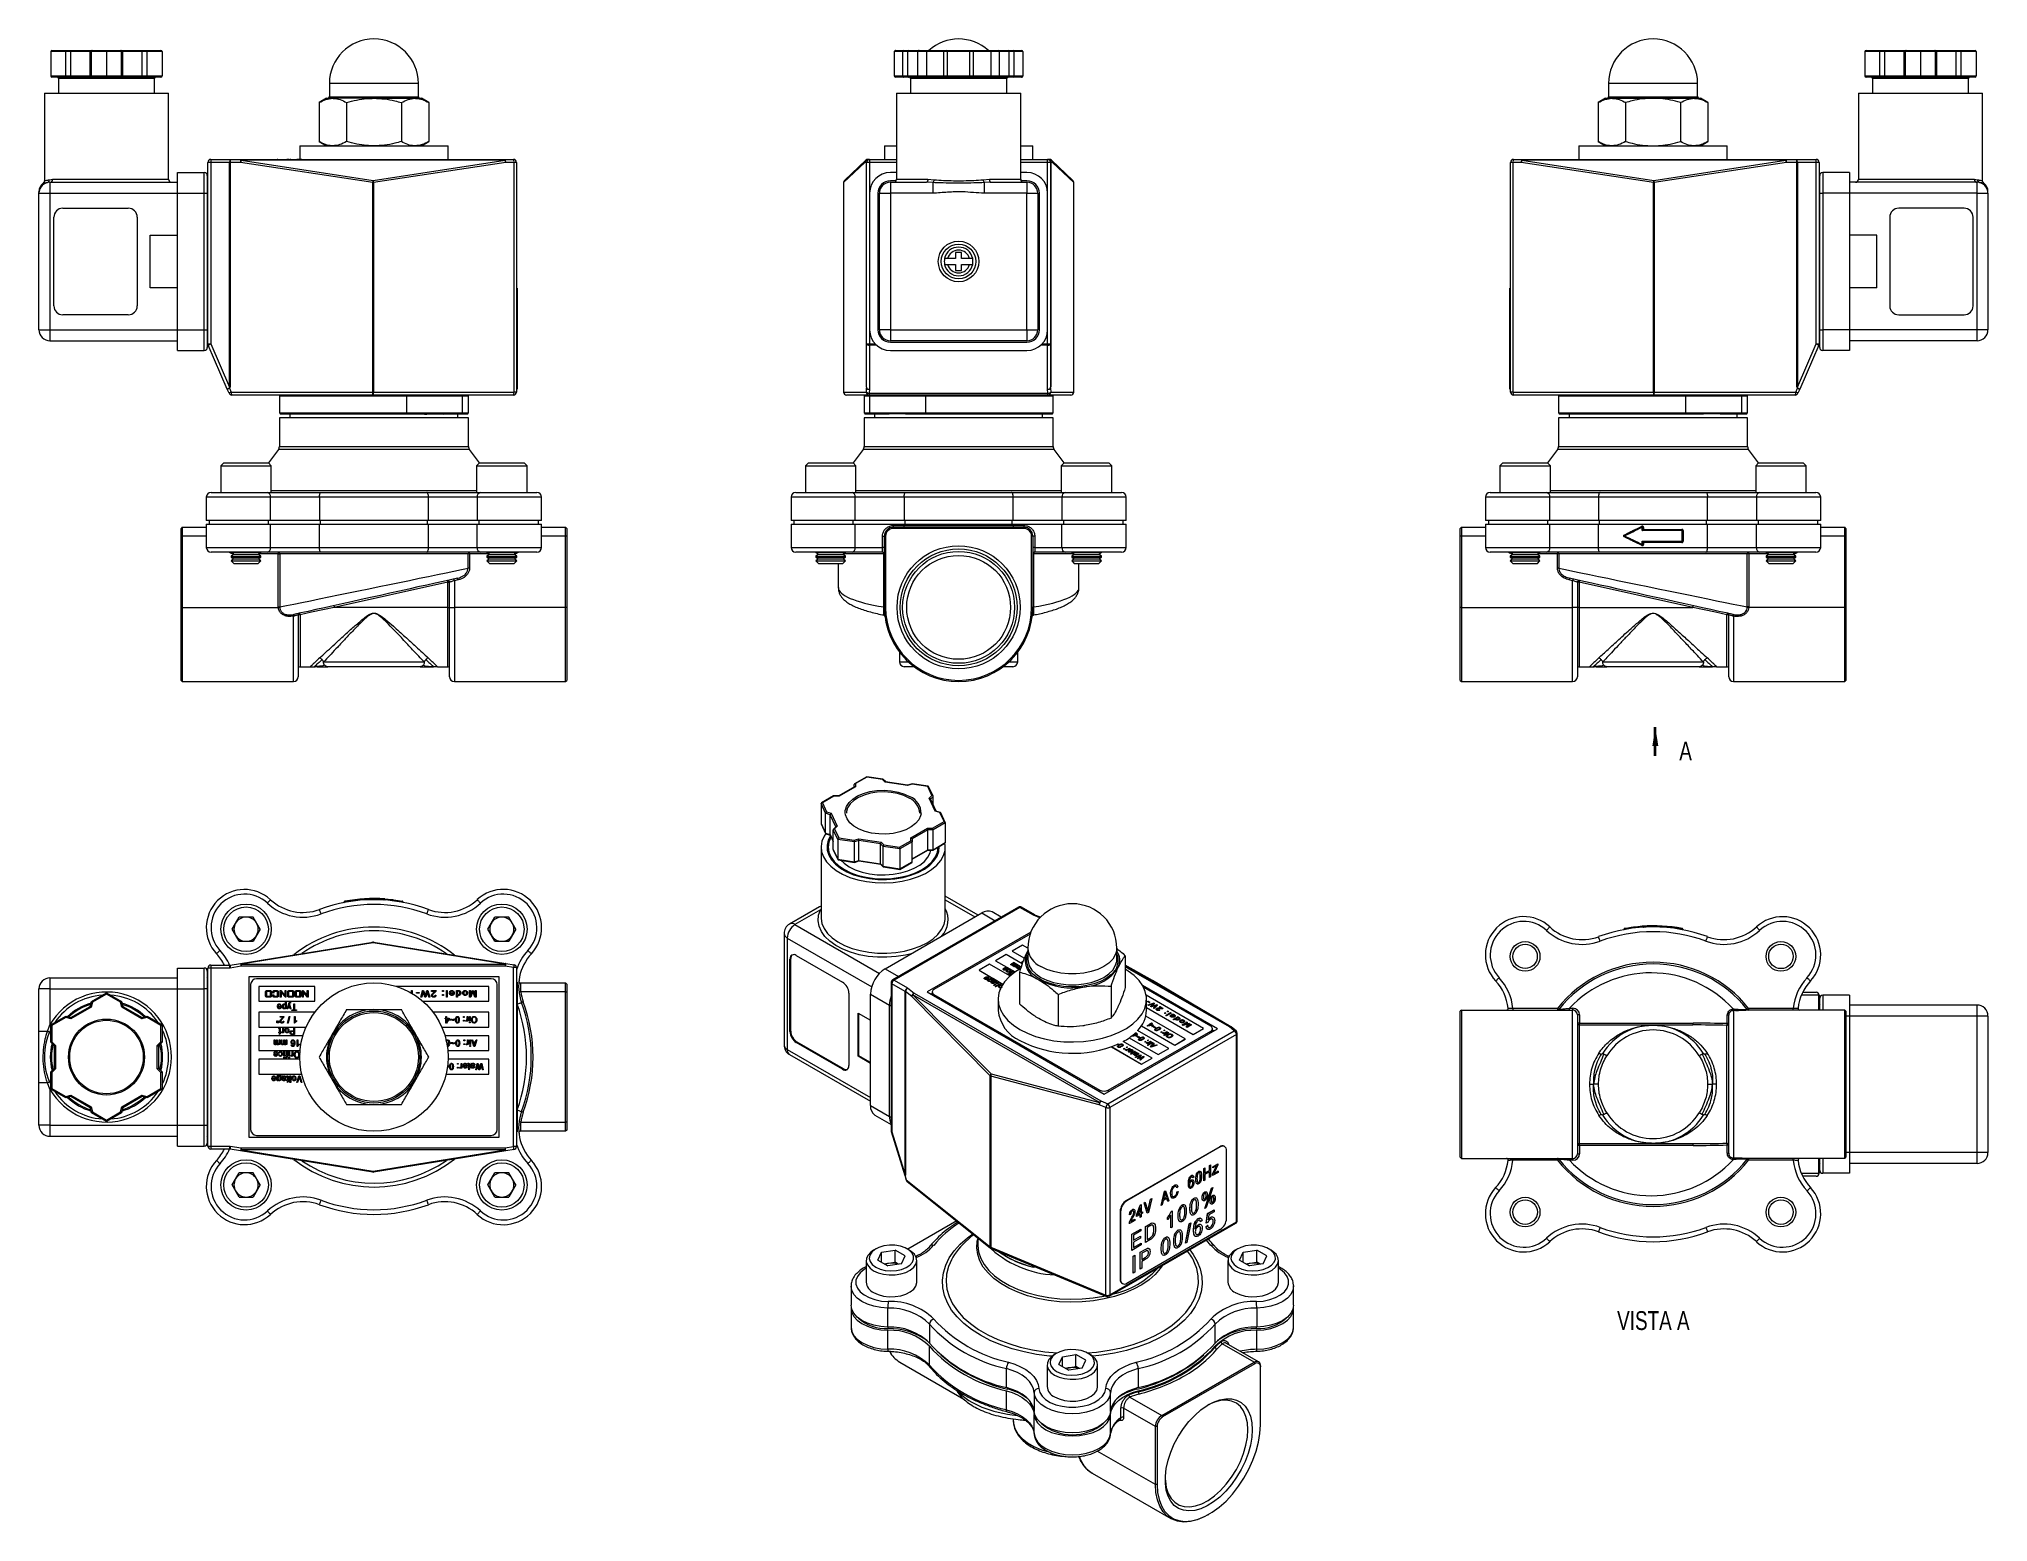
# Model space of a CAD drawing. Header units: millimetres. Extents: x 57 to 386, y 23 to 272.
import ezdxf

# ---------------------------------------------------------------- set-up
doc = ezdxf.new("R2010")
doc.units = ezdxf.units.MM
doc.linetypes.add('PHANTOM', pattern=[12.7, 6.35, -1.27, 1.27, -1.27, 1.27, -1.27])
doc.styles.add('SLDTEXTSTYLE0', font='TXT', dxfattribs={"width": 0.75})

msp = doc.modelspace()

# ---------------------------------------------------------------- texts
at = {"color": 7, "lineweight": 5, "insert": (329.47, 58.05), "char_height": 3.175, "attachment_point": 2, "style": 'SLDTEXTSTYLE0'}
msp.add_mtext('VISTA A', dxfattribs=at)

# ---------------------------------------------------------------- blocks, each defined once
blk = doc.blocks.new('SW_PROJECTIONARROW_0')
at = {"color": 0, "linetype": 'Continuous', "lineweight": 18}
blk.add_line((329.8, 151.63), (329.8, 156.45), dxfattribs=at)
blk.add_line((329.8, 151.63), (329.8, 156.45), dxfattribs=at)
at = {"color": 0, "linetype": 'PHANTOM', "lineweight": 35}
blk.add_line((329.8, 151.63), (329.8, 156.45), dxfattribs=at)
at = {"color": 0, "linetype": 'Continuous', "lineweight": 35}
blk.add_solid([(329.8, 156.45), (329.3, 153.28), (330.31, 153.28)], dxfattribs=at)
blk.add_solid([(329.8, 156.45), (329.3, 153.28), (330.31, 153.28)], dxfattribs=at)
at = {"color": 0, "linetype": 'Continuous', "lineweight": 35, "insert": (333.84, 154.04), "char_height": 3.17, "attachment_point": 1, "style": 'SLDTEXTSTYLE0'}
blk.add_mtext('A', dxfattribs=at)
blk.add_mtext('A', dxfattribs=at)

# ---------------------------------------------------------------- linework, layer by layer
at = {"color": 7, "lineweight": 5}
for p, q in [((61.99, 270.29), (59.46, 270.29)), ((59.46, 270.29), (59.46, 266.19)), ((59.66, 270.49), (62.02, 270.49)), ((62.84, 270.29), (61.99, 270.29)), ((61.99, 266.19), (61.99, 270.29)), ((62.02, 270.49), (62.87, 270.49)), ((66.09, 270.29), (62.84, 270.29)), ((62.84, 266.19), (62.84, 270.29)), ((62.87, 270.49), (66.27, 270.49)), ((66.32, 270.29), (66.09, 270.29)), ((66.09, 266.19), (66.09, 270.29)), ((66.27, 270.49), (66.49, 270.49)), ((68.85, 270.29), (66.32, 270.29)), ((66.32, 266.19), (66.32, 270.29)), ((66.49, 270.49), (68.85, 270.49)), ((68.85, 270.49), (68.85, 270.29)), ((68.85, 270.49), (71.2, 270.49)), ((68.85, 270.29), (68.85, 266.19)), ((71.38, 270.29), (68.85, 270.29)), ((71.2, 270.49), (71.43, 270.49)), ((71.38, 266.19), (71.38, 270.29)), ((71.6, 270.29), (71.38, 270.29)), ((71.43, 270.49), (74.83, 270.49)), ((71.6, 266.19), (71.6, 270.29)), ((74.86, 270.29), (71.6, 270.29)), ((74.83, 270.49), (75.68, 270.49)), ((74.86, 266.19), (74.86, 270.29)), ((75.71, 270.29), (74.86, 270.29)), ((75.68, 270.49), (78.03, 270.49)), ((78.23, 270.29), (75.71, 270.29)), ((75.71, 266.19), (75.71, 270.29)), ((78.23, 270.29), (78.23, 266.19)), ((203.04, 270.29), (201.58, 270.29)), ((201.58, 270.29), (201.58, 266.19)), ((201.81, 270.49), (203.17, 270.49)), ((203.89, 270.29), (203.04, 270.29)), ((203.04, 266.19), (203.04, 270.29)), ((203.17, 270.49), (204.02, 270.49)), ((203.89, 266.19), (203.89, 270.29)), ((204.02, 270.49), (205.76, 270.49)), ((207, 270.29), (205.54, 270.29)), ((205.54, 266.19), (205.54, 270.29)), ((205.76, 270.49), (207.12, 270.49)), ((209.92, 270.29), (207, 270.29)), ((207, 270.29), (207, 266.19)), ((207.12, 270.49), (209.84, 270.49)), ((209.84, 270.49), (210.46, 270.49)), ((209.92, 266.19), (209.92, 270.29)), ((210.54, 270.29), (209.92, 270.29)), ((210.46, 270.49), (214.38, 270.49)), ((210.54, 266.19), (210.54, 270.29)), ((214.3, 270.29), (210.54, 270.29)), ((214.92, 270.29), (214.3, 270.29)), ((214.3, 266.19), (214.3, 270.29)), ((214.38, 270.49), (215, 270.49)), ((217.84, 270.29), (214.92, 270.29)), ((214.92, 266.19), (214.92, 270.29)), ((215, 270.49), (217.72, 270.49)), ((217.72, 270.49), (219.08, 270.49)), ((217.84, 270.29), (217.84, 266.19)), ((219.3, 270.29), (217.84, 270.29)), ((219.08, 270.49), (220.82, 270.49)), ((219.3, 266.19), (219.3, 270.29)), ((220.82, 270.49), (221.67, 270.49)), ((220.95, 266.19), (220.95, 270.29)), ((221.8, 270.29), (220.95, 270.29)), ((221.67, 270.49), (223.03, 270.49)), ((221.8, 266.19), (221.8, 270.29)), ((223.26, 270.29), (221.8, 270.29)), ((223.26, 270.29), (223.26, 266.19)), ((367.63, 270.29), (365.1, 270.29)), ((365.1, 270.29), (365.1, 266.19)), ((365.3, 270.49), (367.65, 270.49)), ((367.63, 266.19), (367.63, 270.29)), ((368.47, 270.29), (367.63, 270.29)), ((367.65, 270.49), (368.5, 270.49)), ((371.73, 270.29), (368.47, 270.29)), ((368.47, 266.19), (368.47, 270.29)), ((368.5, 270.49), (371.9, 270.49)), ((371.96, 270.29), (371.73, 270.29)), ((371.73, 266.19), (371.73, 270.29)), ((371.9, 270.49), (372.13, 270.49)), ((374.48, 270.29), (371.96, 270.29)), ((371.96, 266.19), (371.96, 270.29)), ((372.13, 270.49), (374.48, 270.49)), ((374.48, 270.29), (374.48, 270.49)), ((374.48, 270.49), (376.84, 270.49)), ((374.48, 270.29), (374.48, 266.19)), ((377.01, 270.29), (374.48, 270.29)), ((376.84, 270.49), (377.07, 270.49)), ((377.01, 266.19), (377.01, 270.29)), ((377.24, 270.29), (377.01, 270.29)), ((377.07, 270.49), (380.47, 270.49)), ((377.24, 266.19), (377.24, 270.29)), ((380.49, 270.29), (377.24, 270.29)), ((380.47, 270.49), (381.31, 270.49)), ((380.49, 266.19), (380.49, 270.29)), ((381.34, 270.29), (380.49, 270.29)), ((381.31, 270.49), (383.67, 270.49)), ((381.34, 266.19), (381.34, 270.29)), ((383.87, 270.29), (381.34, 270.29)), ((383.87, 270.29), (383.87, 266.19)), ((59.46, 266.19), (61.99, 266.19)), ((62.02, 265.99), (59.66, 265.99)), ((61.99, 266.19), (62.84, 266.19)), ((62.87, 265.99), (62.02, 265.99)), ((62.84, 266.19), (66.09, 266.19)), ((66.27, 265.99), (62.87, 265.99)), ((66.09, 266.19), (66.32, 266.19)), ((66.49, 265.99), (66.27, 265.99)), ((66.32, 266.19), (68.85, 266.19)), ((68.85, 265.99), (66.49, 265.99)), ((68.85, 266.19), (71.38, 266.19)), ((68.85, 265.99), (68.85, 266.19)), ((71.2, 265.99), (68.85, 265.99)), ((71.43, 265.99), (71.2, 265.99)), ((71.38, 266.19), (71.6, 266.19)), ((74.83, 265.99), (71.43, 265.99)), ((71.6, 266.19), (74.86, 266.19)), ((75.68, 265.99), (74.83, 265.99)), ((74.86, 266.19), (75.71, 266.19)), ((78.03, 265.99), (75.68, 265.99)), ((75.71, 266.19), (78.23, 266.19)), ((201.58, 266.19), (203.04, 266.19)), ((203.17, 265.99), (201.81, 265.99)), ((203.04, 266.19), (203.89, 266.19)), ((204.02, 265.99), (203.17, 265.99)), ((205.76, 265.99), (204.02, 265.99)), ((205.54, 266.19), (207, 266.19)), ((207.12, 265.99), (205.76, 265.99)), ((207, 266.19), (209.92, 266.19)), ((209.84, 265.99), (207.12, 265.99)), ((210.46, 265.99), (209.84, 265.99)), ((209.92, 266.19), (210.54, 266.19)), ((214.38, 265.99), (210.46, 265.99)), ((210.54, 266.19), (214.3, 266.19)), ((214.3, 266.19), (214.92, 266.19)), ((215, 265.99), (214.38, 265.99)), ((214.92, 266.19), (217.84, 266.19)), ((217.72, 265.99), (215, 265.99)), ((219.08, 265.99), (217.72, 265.99)), ((217.84, 266.19), (219.3, 266.19)), ((220.82, 265.99), (219.08, 265.99)), ((221.67, 265.99), (220.82, 265.99)), ((220.95, 266.19), (221.8, 266.19)), ((223.03, 265.99), (221.67, 265.99)), ((221.8, 266.19), (223.26, 266.19)), ((365.1, 266.19), (367.63, 266.19)), ((367.65, 265.99), (365.3, 265.99)), ((367.63, 266.19), (368.47, 266.19)), ((368.5, 265.99), (367.65, 265.99)), ((368.47, 266.19), (371.73, 266.19)), ((371.9, 265.99), (368.5, 265.99)), ((371.73, 266.19), (371.96, 266.19)), ((372.13, 265.99), (371.9, 265.99)), ((371.96, 266.19), (374.48, 266.19)), ((374.48, 265.99), (372.13, 265.99)), ((374.48, 266.19), (374.48, 265.99)), ((374.48, 266.19), (377.01, 266.19)), ((376.84, 265.99), (374.48, 265.99)), ((377.07, 265.99), (376.84, 265.99)), ((377.01, 266.19), (377.24, 266.19)), ((380.47, 265.99), (377.07, 265.99)), ((377.24, 266.19), (380.49, 266.19)), ((381.31, 265.99), (380.47, 265.99)), ((380.49, 266.19), (381.34, 266.19)), ((383.67, 265.99), (381.31, 265.99)), ((381.34, 266.19), (383.87, 266.19)), ((58.39, 263.28), (58.39, 248.55)), ((58.39, 263.28), (79.31, 263.28)), ((60.75, 265.79), (60.75, 263.28)), ((76.95, 263.28), (76.95, 265.79)), ((79.31, 248.78), (79.31, 263.28)), ((106.41, 264.93), (106.41, 262.68)), ((121.41, 262.68), (121.41, 264.93)), ((201.96, 263.28), (201.96, 248.78)), ((201.96, 263.28), (222.88, 263.28)), ((204.32, 265.79), (204.32, 263.28)), ((220.52, 263.28), (220.52, 265.79)), ((222.88, 248.78), (222.88, 263.28)), ((321.92, 264.93), (321.92, 262.68)), ((336.92, 262.68), (336.92, 264.93)), ((364.02, 263.28), (364.02, 248.78)), ((364.02, 263.28), (374.48, 263.28)), ((366.38, 265.79), (366.38, 263.28)), ((374.48, 263.28), (384.94, 263.28)), ((382.58, 263.28), (382.58, 265.79)), ((384.94, 248.55), (384.94, 263.28)), ((105.91, 262.43), (104.67, 261.71)), ((104.67, 261.71), (104.67, 255.14)), ((105.91, 262.43), (106.98, 262.43)), ((113.91, 262.43), (106.98, 262.43)), ((109.29, 261.71), (109.29, 255.14)), ((113.91, 262.43), (120.84, 262.43)), ((118.53, 261.71), (118.53, 255.14)), ((120.84, 262.43), (121.91, 262.43)), ((123.15, 261.71), (121.91, 262.43)), ((123.15, 261.71), (123.15, 255.14)), ((321.42, 262.43), (320.18, 261.71)), ((320.18, 261.71), (320.18, 255.14)), ((321.42, 262.43), (322.49, 262.43)), ((322.49, 262.43), (329.42, 262.43)), ((324.8, 261.71), (324.8, 255.14)), ((329.42, 262.43), (336.35, 262.43)), ((334.04, 261.71), (334.04, 255.14)), ((336.35, 262.43), (337.42, 262.43)), ((338.66, 261.71), (337.42, 262.43)), ((338.66, 261.71), (338.66, 255.14)), ((101.41, 254.43), (101.41, 252.14)), ((101.41, 254.43), (113.91, 254.43)), ((104.67, 255.14), (105.91, 254.43)), ((113.91, 254.43), (126.41, 254.43)), ((121.91, 254.43), (123.15, 255.14)), ((126.41, 252.14), (126.41, 254.43)), ((199.92, 254.43), (199.92, 252.13)), ((199.92, 254.43), (201.96, 254.43)), ((222.88, 254.43), (224.92, 254.43)), ((224.92, 252.13), (224.92, 254.43)), ((316.92, 254.43), (316.92, 252.14)), ((316.92, 254.43), (341.92, 254.43)), ((320.18, 255.14), (321.42, 254.43)), ((337.42, 254.43), (338.66, 255.14)), ((341.92, 252.14), (341.92, 254.43)), ((80.83, 249.93), (85.33, 249.93)), ((80.83, 246.43), (80.83, 249.93)), ((85.33, 246.43), (85.33, 249.93)), ((86.43, 251.63), (85.93, 251.63)), ((85.93, 221.03), (85.93, 251.63)), ((86.43, 252.13), (86.43, 251.63)), ((86.43, 252.13), (89.67, 252.13)), ((86.43, 251.63), (86.43, 221.03)), ((89.59, 251.63), (86.43, 251.63)), ((89.59, 251.63), (89.67, 251.63)), ((89.59, 213.77), (89.59, 251.63)), ((89.67, 252.13), (91.53, 252.13)), ((91.45, 251.63), (89.67, 251.63)), ((89.67, 251.63), (89.67, 213.77)), ((113.7, 248.22), (91.45, 251.63)), ((91.53, 252.13), (91.53, 251.99)), ((91.53, 252.13), (136.03, 252.13)), ((91.53, 251.99), (113.78, 248.58)), ((136.03, 251.99), (91.53, 251.99)), ((94.54, 252.14), (96.7, 252.14)), ((94.54, 252.13), (94.54, 252.14)), ((96.72, 252.14), (96.72, 252.13)), ((97.05, 252.14), (97.05, 252.13)), ((97.38, 252.14), (97.38, 252.13)), ((97.45, 252.14), (97.63, 252.14)), ((97.63, 252.14), (97.63, 252.13)), ((97.73, 252.14), (97.63, 252.14)), ((97.73, 252.14), (97.73, 252.13)), ((97.94, 252.14), (97.94, 252.13)), ((98.24, 252.14), (98.24, 252.13)), ((98.29, 252.14), (98.41, 252.14)), ((98.42, 252.14), (98.42, 252.13)), ((98.45, 252.14), (98.45, 252.13)), ((98.72, 252.14), (98.72, 252.13)), ((99.05, 252.14), (99.05, 252.13)), ((99.06, 252.14), (99.06, 252.13)), ((99.09, 252.14), (99.22, 252.14)), ((99.22, 252.14), (99.22, 252.13)), ((99.24, 252.14), (99.22, 252.14)), ((99.24, 252.14), (99.24, 252.13)), ((99.35, 252.14), (99.24, 252.14)), ((99.35, 252.14), (99.35, 252.13)), ((99.47, 252.14), (99.35, 252.14)), ((99.47, 252.14), (99.47, 252.13)), ((99.55, 252.14), (99.47, 252.14)), ((99.55, 252.14), (99.55, 252.13)), ((99.55, 252.14), (99.77, 252.14)), ((99.77, 252.14), (99.77, 252.13)), ((99.89, 252.14), (99.77, 252.14)), ((99.89, 252.14), (99.89, 252.13)), ((99.89, 252.14), (100.05, 252.14)), ((100.12, 252.14), (100.12, 252.13)), ((100.45, 252.14), (100.45, 252.13)), ((100.78, 252.14), (100.78, 252.13)), ((100.85, 252.14), (100.9, 252.14)), ((101.04, 252.14), (100.9, 252.14)), ((100.9, 252.14), (100.9, 252.13)), ((101.04, 252.14), (101.04, 252.13)), ((101.31, 252.14), (101.04, 252.14)), ((101.31, 252.14), (101.31, 252.13)), ((101.36, 252.14), (101.36, 252.13)), ((101.41, 252.14), (101.41, 252.13)), ((101.65, 252.14), (101.41, 252.14)), ((101.65, 252.14), (101.65, 252.13)), ((101.78, 252.14), (101.65, 252.14)), ((101.78, 252.14), (101.78, 252.13)), ((113.78, 248.58), (136.03, 251.99)), ((136.11, 251.63), (113.86, 248.22)), ((126.08, 252.14), (133.29, 252.14)), ((130.29, 252.14), (130.29, 252.14)), ((133.29, 252.13), (133.29, 252.14)), ((136.03, 252.13), (136.03, 251.99)), ((136.03, 252.13), (137.43, 252.13)), ((137.51, 251.63), (136.11, 251.63)), ((137.51, 212.93), (137.51, 251.63)), ((137.93, 251.63), (137.51, 251.63)), ((137.93, 251.63), (137.93, 212.93)), ((196.63, 251.63), (193.03, 248.22)), ((193.18, 248.58), (196.78, 251.99)), ((196.91, 251.63), (196.63, 251.63)), ((196.91, 251.63), (196.92, 251.63)), ((196.91, 213.77), (196.91, 251.63)), ((197.42, 251.63), (196.92, 251.63)), ((196.92, 221.03), (196.92, 251.63)), ((197.12, 252.13), (197.42, 252.13)), ((197.42, 252.13), (197.42, 251.63)), ((197.42, 252.13), (201.96, 252.13)), ((200.52, 252.14), (201.96, 252.14)), ((200.52, 252.13), (200.52, 252.14)), ((201.96, 249.93), (200.92, 249.93)), ((222.88, 252.13), (227.42, 252.13)), ((223.92, 249.93), (222.88, 249.93)), ((227.42, 251.63), (227.42, 252.13)), ((227.42, 252.13), (227.72, 252.13)), ((227.92, 251.63), (227.42, 251.63)), ((227.92, 251.63), (227.92, 221.03)), ((227.92, 251.63), (227.93, 251.63)), ((227.93, 251.63), (227.93, 213.77)), ((228.21, 251.63), (227.93, 251.63)), ((228.06, 251.99), (231.66, 248.58)), ((231.81, 248.22), (228.21, 251.63)), ((305.82, 251.63), (305.4, 251.63)), ((305.4, 212.93), (305.4, 251.63)), ((305.82, 251.63), (305.82, 212.93)), ((307.22, 251.63), (305.82, 251.63)), ((305.9, 252.13), (307.3, 252.13)), ((329.47, 248.22), (307.22, 251.63)), ((307.3, 251.99), (307.3, 252.13)), ((307.3, 252.13), (351.8, 252.13)), ((307.3, 251.99), (329.55, 248.58)), ((351.8, 251.99), (307.3, 251.99)), ((310.05, 252.13), (310.05, 252.14)), ((310.05, 252.14), (325.59, 252.14)), ((329.55, 248.58), (351.8, 251.99)), ((351.88, 251.63), (329.63, 248.22)), ((339.39, 252.13), (339.39, 252.14)), ((339.39, 252.14), (348.79, 252.14)), ((348.79, 252.13), (348.79, 252.14)), ((351.8, 251.99), (351.8, 252.13)), ((351.8, 252.13), (353.66, 252.13)), ((353.66, 251.63), (351.88, 251.63)), ((353.66, 252.13), (356.9, 252.13)), ((353.66, 213.77), (353.66, 251.63)), ((353.66, 251.63), (353.74, 251.63)), ((353.74, 251.63), (353.74, 213.77)), ((356.9, 251.63), (353.74, 251.63)), ((356.9, 251.63), (356.9, 252.13)), ((356.9, 221.03), (356.9, 251.63)), ((357.4, 251.63), (356.9, 251.63)), ((357.4, 251.63), (357.4, 221.03)), ((358, 249.93), (358, 246.43)), ((362.5, 249.93), (358, 249.93)), ((362.5, 249.93), (362.5, 246.43)), ((57.48, 246.43), (57.48, 246.42)), ((57.48, 223.43), (57.48, 246.43)), ((57.48, 246.43), (59.33, 246.43)), ((58.22, 248.14), (58.23, 248.14)), ((59.24, 248.71), (59.76, 248.78)), ((59.33, 248.28), (59.33, 246.43)), ((59.33, 248.28), (80.83, 248.28)), ((59.33, 246.43), (59.33, 223.43)), ((80.83, 246.43), (85.33, 246.43)), ((80.83, 223.43), (80.83, 246.43)), ((85.33, 223.43), (85.33, 246.43)), ((85.33, 246.43), (85.83, 246.43)), ((85.83, 249.43), (85.83, 246.43)), ((85.83, 246.43), (85.83, 223.43)), ((85.83, 246.43), (85.93, 246.43)), ((113.86, 248.22), (113.7, 248.22)), ((113.7, 212.93), (113.7, 248.22)), ((113.86, 248.22), (113.86, 212.93)), ((193.03, 248.22), (193.03, 212.93)), ((193.03, 248.22), (193.03, 212.93)), ((197.42, 246.43), (197.42, 223.43)), ((198.82, 246.43), (198.82, 223.43)), ((199.07, 223.43), (199.07, 246.43)), ((199.07, 246.43), (200.92, 246.43)), ((201.89, 248.53), (200.92, 248.53)), ((200.92, 248.28), (200.92, 246.43)), ((200.92, 248.28), (206.99, 248.28)), ((200.92, 246.43), (200.92, 223.43)), ((208.09, 246.43), (200.92, 246.43)), ((208.09, 248.22), (206.99, 248.28)), ((207.24, 248.78), (208.28, 248.71)), ((208.09, 248.22), (208.09, 246.43)), ((216.56, 248.71), (217.6, 248.78)), ((217.85, 248.28), (216.75, 248.22)), ((216.75, 248.22), (216.75, 246.43)), ((223.92, 246.43), (216.75, 246.43)), ((217.85, 248.28), (223.92, 248.28)), ((223.92, 248.53), (222.95, 248.53)), ((223.92, 248.28), (223.92, 246.43)), ((223.92, 223.43), (223.92, 246.43)), ((223.92, 246.43), (225.77, 246.43)), ((225.77, 246.43), (225.77, 223.43)), ((226.02, 223.43), (226.02, 246.43)), ((227.42, 223.43), (227.42, 246.43)), ((231.81, 212.93), (231.81, 248.22)), ((231.81, 212.93), (231.81, 248.22)), ((329.63, 248.22), (329.47, 248.22)), ((329.47, 212.93), (329.47, 248.22)), ((329.63, 248.22), (329.63, 212.93)), ((357.5, 246.43), (357.4, 246.43)), ((357.5, 246.43), (357.5, 249.43)), ((357.5, 246.43), (358, 246.43)), ((357.5, 223.43), (357.5, 246.43)), ((362.5, 246.43), (358, 246.43)), ((358, 246.43), (358, 223.43)), ((384, 248.28), (362.5, 248.28)), ((362.5, 246.43), (362.5, 223.43)), ((383.57, 248.78), (384.09, 248.71)), ((384, 246.43), (384, 248.28)), ((384, 223.43), (384, 246.43)), ((384, 246.43), (385.85, 246.43)), ((385.11, 248.14), (385.1, 248.14)), ((385.85, 246.43), (385.85, 223.43)), ((61.49, 243.9), (72.53, 243.9)), ((381.84, 243.9), (370.8, 243.9)), ((59.99, 227.45), (59.99, 242.4)), ((74.03, 242.4), (74.03, 227.45)), ((369.3, 242.4), (369.3, 227.45)), ((383.34, 227.45), (383.34, 242.4)), ((76.23, 239.38), (80.83, 239.38)), ((76.23, 230.47), (76.23, 239.38)), ((367.1, 239.38), (362.5, 239.38)), ((367.1, 230.47), (367.1, 239.38)), ((211.92, 235.43), (210.57, 235.43)), ((210.57, 234.43), (211.92, 234.43)), ((212.92, 236.43), (211.92, 236.43)), ((211.92, 236.43), (211.92, 235.43)), ((211.92, 234.43), (211.92, 233.43)), ((211.92, 233.43), (212.92, 233.43)), ((212.92, 235.43), (212.92, 236.43)), ((214.27, 235.43), (212.92, 235.43)), ((212.92, 233.43), (212.92, 234.43)), ((212.92, 234.43), (214.27, 234.43)), ((80.83, 230.47), (76.23, 230.47)), ((137.93, 230.43), (138.03, 230.43)), ((138.03, 230.43), (138.03, 228.93)), ((305.4, 230.43), (305.3, 230.43)), ((305.3, 228.93), (305.3, 230.43)), ((367.1, 230.47), (362.5, 230.47)), ((137.93, 228.93), (138.03, 228.93)), ((138.03, 228.93), (138.03, 214.93)), ((138.04, 227.96), (138.03, 227.96)), ((138.04, 227.21), (138.03, 227.21)), ((138.04, 227.18), (138.03, 227.18)), ((138.04, 227.18), (138.04, 227.21)), ((305.29, 227.96), (305.3, 227.96)), ((305.29, 227.93), (305.3, 227.93)), ((305.29, 227.93), (305.29, 227.24)), ((305.29, 227.24), (305.3, 227.24)), ((305.29, 227.24), (305.29, 227.02)), ((305.29, 227.02), (305.3, 227.02)), ((305.29, 227.02), (305.29, 225.89)), ((305.4, 228.93), (305.3, 228.93)), ((305.3, 214.93), (305.3, 228.93)), ((57.48, 223.43), (59.33, 223.43)), ((59.33, 223.43), (59.33, 221.58)), ((72.53, 225.95), (61.49, 225.95)), ((80.83, 223.43), (85.33, 223.43)), ((80.83, 219.93), (80.83, 223.43)), ((85.33, 219.93), (85.33, 223.43)), ((85.33, 223.43), (85.83, 223.43)), ((85.83, 223.43), (85.83, 220.43)), ((85.93, 223.43), (85.83, 223.43)), ((138.04, 226.35), (138.03, 226.35)), ((138.04, 225.43), (138.03, 225.43)), ((138.04, 225.39), (138.03, 225.39)), ((200.92, 223.43), (199.07, 223.43)), ((200.92, 223.43), (200.92, 221.58)), ((200.92, 223.43), (223.92, 223.43)), ((223.92, 223.43), (223.92, 221.58)), ((223.92, 223.43), (225.77, 223.43)), ((305.29, 225.89), (305.3, 225.89)), ((305.29, 225.89), (305.29, 225.69)), ((305.29, 225.69), (305.29, 225.43)), ((305.29, 225.69), (305.3, 225.69)), ((305.29, 225.43), (305.3, 225.43)), ((305.29, 225.39), (305.3, 225.39)), ((357.4, 223.43), (357.5, 223.43)), ((357.5, 223.43), (358, 223.43)), ((357.5, 220.43), (357.5, 223.43)), ((358, 223.43), (358, 219.93)), ((362.5, 223.43), (358, 223.43)), ((362.5, 223.43), (362.5, 219.93)), ((370.8, 225.95), (381.84, 225.95)), ((384, 221.58), (384, 223.43)), ((385.85, 223.43), (384, 223.43)), ((59.33, 221.58), (80.83, 221.58)), ((85.93, 221.03), (86.43, 221.03)), ((89.21, 213.39), (85.97, 220.83)), ((86.43, 221.03), (89.59, 213.77)), ((138.04, 222.97), (138.03, 222.97)), ((138.04, 222.93), (138.03, 222.93)), ((138.04, 219.63), (138.04, 222.93)), ((196.92, 221.03), (197.42, 221.03)), ((196.92, 213.77), (196.92, 221.03)), ((197.42, 221.03), (197.42, 220.83)), ((197.42, 220.83), (197.42, 213.39)), ((223.92, 221.58), (200.92, 221.58)), ((200.92, 221.33), (223.92, 221.33)), ((227.42, 220.83), (227.42, 221.03)), ((227.42, 221.03), (227.92, 221.03)), ((227.42, 213.39), (227.42, 220.83)), ((227.92, 221.03), (227.92, 213.77)), ((305.29, 222.97), (305.29, 221.41)), ((305.29, 222.97), (305.3, 222.97)), ((305.29, 221.34), (305.3, 221.34)), ((305.29, 220.46), (305.3, 220.46)), ((353.74, 213.77), (356.9, 221.03)), ((357.36, 220.83), (354.12, 213.39)), ((356.9, 221.03), (357.4, 221.03)), ((384, 221.58), (362.5, 221.58)), ((80.83, 219.93), (85.33, 219.93)), ((138.04, 219.63), (138.03, 219.63)), ((138.04, 219.58), (138.03, 219.58)), ((138.04, 218.27), (138.03, 218.27)), ((138.04, 218.23), (138.03, 218.23)), ((138.04, 214.73), (138.04, 218.23)), ((200.92, 219.93), (223.92, 219.93)), ((305.29, 219.58), (305.3, 219.58)), ((305.29, 218.27), (305.3, 218.27)), ((305.29, 218.18), (305.3, 218.18)), ((305.29, 218.18), (305.29, 217.77)), ((305.29, 217.77), (305.3, 217.77)), ((305.29, 217.77), (305.29, 217.04)), ((305.29, 217.04), (305.3, 217.04)), ((362.5, 219.93), (358, 219.93)), ((89.59, 213.77), (89.67, 213.77)), ((89.6, 213.56), (89.88, 212.93)), ((137.93, 214.93), (138.03, 214.93)), ((138.03, 214.93), (138.03, 213.43)), ((138.04, 214.73), (138.03, 214.73)), ((138.04, 214.68), (138.03, 214.68)), ((196.88, 212.93), (196.92, 213.56)), ((196.91, 213.77), (196.92, 213.77)), ((227.92, 213.77), (227.93, 213.77)), ((227.92, 213.56), (227.96, 212.93)), ((305.29, 215.92), (305.3, 215.92)), ((305.29, 214.68), (305.3, 214.68)), ((305.3, 213.43), (305.3, 214.93)), ((305.4, 214.93), (305.3, 214.93)), ((353.46, 212.93), (353.73, 213.56)), ((353.66, 213.77), (353.74, 213.77)), ((89.5, 212.73), (89.21, 213.39)), ((89.88, 212.93), (113.7, 212.93)), ((113.78, 212.43), (89.96, 212.43)), ((98.18, 212.43), (97.98, 212.23)), ((97.98, 212.23), (97.98, 209.4)), ((119.44, 212.23), (97.98, 212.23)), ((113.7, 212.93), (113.86, 212.93)), ((137.43, 212.43), (113.78, 212.43)), ((113.86, 212.93), (137.51, 212.93)), ((119.33, 212.43), (119.44, 212.23)), ((119.44, 209.4), (119.44, 212.23)), ((128.86, 212.23), (119.44, 212.23)), ((128.86, 212.23), (128.69, 212.43)), ((128.86, 209.4), (128.86, 212.23)), ((129.85, 212.23), (128.86, 212.23)), ((129.85, 212.23), (129.65, 212.43)), ((129.85, 209.4), (129.85, 212.23)), ((137.93, 212.93), (137.51, 212.93)), ((137.93, 213.43), (138.03, 213.43)), ((193.03, 212.93), (196.88, 212.93)), ((197.37, 212.43), (193.53, 212.43)), ((196.69, 212.43), (196.49, 212.23)), ((196.49, 212.23), (196.49, 209.4)), ((197.47, 212.23), (196.49, 212.23)), ((197.42, 213.39), (197.37, 212.73)), ((197.37, 212.73), (227.47, 212.73)), ((197.37, 212.73), (197.37, 212.43)), ((227.47, 212.43), (197.37, 212.43)), ((197.47, 212.23), (197.65, 212.43)), ((206.9, 212.23), (197.47, 212.23)), ((197.47, 209.4), (197.47, 212.23)), ((207.01, 212.43), (206.9, 212.23)), ((228.36, 212.23), (206.9, 212.23)), ((206.9, 209.4), (206.9, 212.23)), ((227.47, 212.73), (227.42, 213.39)), ((227.47, 212.43), (227.47, 212.73)), ((231.31, 212.43), (227.47, 212.43)), ((227.96, 212.93), (231.81, 212.93)), ((228.36, 212.23), (228.16, 212.43)), ((228.36, 209.4), (228.36, 212.23)), ((305.4, 213.43), (305.3, 213.43)), ((305.82, 212.93), (305.4, 212.93)), ((305.82, 212.93), (329.47, 212.93)), ((329.55, 212.43), (305.9, 212.43)), ((313.68, 212.43), (313.48, 212.23)), ((313.48, 212.23), (313.48, 209.4)), ((334.94, 212.23), (313.48, 212.23)), ((329.47, 212.93), (329.63, 212.93)), ((353.38, 212.43), (329.55, 212.43)), ((329.63, 212.93), (353.46, 212.93)), ((334.94, 212.23), (334.83, 212.43)), ((334.94, 209.4), (334.94, 212.23)), ((344.37, 212.23), (334.94, 212.23)), ((344.19, 212.43), (344.37, 212.23)), ((344.37, 209.4), (344.37, 212.23)), ((345.35, 212.23), (344.37, 212.23)), ((345.35, 212.23), (345.15, 212.43)), ((345.35, 209.4), (345.35, 212.23)), ((354.12, 213.39), (353.83, 212.73)), ((97.98, 209.4), (98.18, 209.2)), ((97.98, 209.4), (119.44, 209.4)), ((97.98, 208.59), (97.98, 203.75)), ((129.85, 208.59), (97.98, 208.59)), ((119.33, 209.2), (98.18, 209.2)), ((99.76, 209.2), (99.76, 208.59)), ((119.44, 209.4), (119.33, 209.2)), ((122.42, 209.2), (119.33, 209.2)), ((119.44, 209.4), (128.86, 209.4)), ((128.69, 209.2), (125.59, 209.2)), ((128.06, 208.59), (128.06, 209.2)), ((128.69, 209.2), (128.86, 209.4)), ((129.65, 209.2), (128.69, 209.2)), ((128.86, 209.4), (129.85, 209.4)), ((129.65, 209.2), (129.85, 209.4)), ((129.85, 203.75), (129.85, 208.59)), ((196.49, 209.4), (196.69, 209.2)), ((196.49, 209.4), (197.47, 209.4)), ((196.49, 208.59), (196.49, 203.75)), ((228.36, 208.59), (196.49, 208.59)), ((197.65, 209.2), (196.69, 209.2)), ((197.65, 209.2), (197.47, 209.4)), ((197.47, 209.4), (206.9, 209.4)), ((200.74, 209.2), (197.65, 209.2)), ((198.27, 209.2), (198.27, 208.59)), ((207.01, 209.2), (203.91, 209.2)), ((206.9, 209.4), (228.36, 209.4)), ((206.9, 209.4), (207.01, 209.2)), ((228.16, 209.2), (207.01, 209.2)), ((226.57, 208.59), (226.57, 209.2)), ((228.16, 209.2), (228.36, 209.4)), ((228.36, 203.75), (228.36, 208.59)), ((313.48, 209.4), (313.68, 209.2)), ((313.48, 209.4), (334.94, 209.4)), ((313.48, 208.59), (313.48, 203.75)), ((329.42, 208.59), (313.48, 208.59)), ((334.83, 209.2), (313.68, 209.2)), ((315.27, 209.2), (315.27, 208.59)), ((345.35, 208.59), (329.42, 208.59)), ((334.83, 209.2), (334.94, 209.4)), ((337.93, 209.2), (334.83, 209.2)), ((334.94, 209.4), (344.37, 209.4)), ((344.19, 209.2), (341.1, 209.2)), ((343.57, 208.59), (343.57, 209.2)), ((344.37, 209.4), (344.19, 209.2)), ((345.15, 209.2), (344.19, 209.2)), ((344.37, 209.4), (345.35, 209.4)), ((345.15, 209.2), (345.35, 209.4)), ((345.35, 203.75), (345.35, 208.59)), ((88.62, 201.02), (88.12, 200.52)), ((88.12, 200.52), (88.12, 196.02)), ((88.12, 200.52), (92.37, 200.52)), ((88.62, 201.02), (92.37, 201.02)), ((92.37, 201.02), (96.12, 201.02)), ((92.37, 200.52), (96.62, 200.52)), ((96.62, 200.52), (96.12, 201.02)), ((97.82, 203.27), (96.13, 201)), ((96.62, 196.02), (96.62, 200.52)), ((131.7, 201), (130.01, 203.27)), ((131.71, 201.02), (131.21, 200.52)), ((131.21, 200.52), (131.21, 196.02)), ((131.21, 200.52), (135.46, 200.52)), ((131.71, 201.02), (135.46, 201.02)), ((135.46, 201.02), (139.21, 201.02)), ((135.46, 200.52), (139.71, 200.52)), ((139.71, 200.52), (139.21, 201.02)), ((139.71, 196.02), (139.71, 200.52)), ((187.13, 201.02), (186.63, 200.52)), ((186.63, 200.52), (186.63, 196.02)), ((186.63, 200.52), (195.13, 200.52)), ((187.13, 201.02), (194.63, 201.02)), ((195.13, 200.52), (194.63, 201.02)), ((196.33, 203.27), (194.64, 201)), ((195.13, 196.02), (195.13, 200.52)), ((230.2, 201), (228.51, 203.27)), ((230.22, 201.02), (229.72, 200.52)), ((229.72, 200.52), (229.72, 196.02)), ((229.72, 200.52), (238.22, 200.52)), ((230.22, 201.02), (237.72, 201.02)), ((238.22, 200.52), (237.72, 201.02)), ((238.22, 196.02), (238.22, 200.52)), ((304.12, 201.02), (303.62, 200.52)), ((303.62, 200.52), (303.62, 196.02)), ((303.62, 200.52), (312.12, 200.52)), ((304.12, 201.02), (311.62, 201.02)), ((312.12, 200.52), (311.62, 201.02)), ((313.33, 203.27), (311.64, 201)), ((312.12, 196.02), (312.12, 200.52)), ((347.2, 201), (345.51, 203.27)), ((347.21, 201.02), (346.71, 200.52)), ((346.71, 200.52), (346.71, 196.02)), ((346.71, 200.52), (355.21, 200.52)), ((347.21, 201.02), (354.71, 201.02)), ((355.21, 200.52), (354.71, 201.02)), ((355.21, 196.02), (355.21, 200.52)), ((85.67, 195.22), (85.67, 191.31)), ((86.47, 196.02), (95.96, 196.02)), ((95.96, 196.02), (105, 196.02)), ((96.5, 191.31), (96.5, 195.22)), ((104.72, 195.22), (96.5, 195.22)), ((104.72, 195.22), (104.72, 191.31)), ((123.1, 195.22), (104.72, 195.22)), ((105, 196.02), (122.82, 196.02)), ((122.82, 196.02), (131.87, 196.02)), ((131.32, 195.22), (123.1, 195.22)), ((123.1, 191.31), (123.1, 195.22)), ((131.32, 195.22), (131.32, 191.31)), ((131.87, 196.02), (141.36, 196.02)), ((142.16, 191.31), (142.16, 195.22)), ((184.18, 195.22), (184.18, 191.31)), ((184.98, 196.02), (194.47, 196.02)), ((194.47, 196.02), (203.51, 196.02)), ((195.01, 191.31), (195.01, 195.22)), ((203.23, 195.22), (195.01, 195.22)), ((203.23, 195.22), (203.23, 191.31)), ((221.61, 195.22), (203.23, 195.22)), ((203.51, 196.02), (221.33, 196.02)), ((221.33, 196.02), (230.38, 196.02)), ((229.83, 195.22), (221.61, 195.22)), ((221.61, 191.31), (221.61, 195.22)), ((229.83, 195.22), (229.83, 191.31)), ((230.38, 196.02), (239.87, 196.02)), ((240.67, 191.31), (240.67, 195.22)), ((301.17, 195.22), (301.17, 191.31)), ((301.97, 196.02), (311.46, 196.02)), ((311.46, 196.02), (320.51, 196.02)), ((312.01, 191.31), (312.01, 195.22)), ((320.23, 195.22), (312.01, 195.22)), ((320.23, 195.22), (320.23, 191.31)), ((338.61, 195.22), (320.23, 195.22)), ((320.51, 196.02), (338.33, 196.02)), ((338.33, 196.02), (347.37, 196.02)), ((346.83, 195.22), (338.61, 195.22)), ((338.61, 191.31), (338.61, 195.22)), ((346.83, 195.22), (346.83, 191.31)), ((347.37, 196.02), (356.86, 196.02)), ((357.66, 191.31), (357.66, 195.22)), ((96.5, 191.31), (85.67, 191.31)), ((85.67, 190.65), (85.67, 186.74)), ((85.67, 190.65), (96.5, 190.65)), ((86.17, 191.31), (86.17, 190.65)), ((96.16, 190.65), (96.16, 191.31)), ((104.72, 191.31), (96.5, 191.31)), ((96.5, 186.74), (96.5, 190.65)), ((96.5, 190.65), (104.72, 190.65)), ((123.1, 191.31), (104.72, 191.31)), ((104.72, 186.74), (104.72, 190.65)), ((104.72, 190.65), (123.1, 190.65)), ((104.9, 190.65), (104.9, 191.31)), ((122.93, 190.65), (122.93, 191.31)), ((131.32, 191.31), (123.1, 191.31)), ((123.1, 186.74), (123.1, 190.65)), ((123.1, 190.65), (131.32, 190.65)), ((142.16, 191.31), (131.32, 191.31)), ((131.32, 190.65), (142.16, 190.65)), ((131.32, 186.74), (131.32, 190.65)), ((131.66, 190.65), (131.66, 191.31)), ((141.66, 190.65), (141.66, 191.31)), ((142.16, 186.74), (142.16, 190.65)), ((195.01, 191.31), (184.18, 191.31)), ((184.18, 190.65), (184.18, 186.74)), ((184.18, 190.65), (195.01, 190.65)), ((184.68, 191.31), (184.68, 190.65)), ((194.67, 190.65), (194.67, 191.31)), ((203.23, 191.31), (195.01, 191.31)), ((195.01, 186.74), (195.01, 190.65)), ((195.01, 190.65), (203.23, 190.65)), ((221.61, 191.31), (203.23, 191.31)), ((203.23, 190.45), (203.23, 190.65)), ((203.23, 190.65), (221.61, 190.65)), ((203.4, 190.65), (203.4, 191.31)), ((221.44, 190.65), (221.44, 191.31)), ((229.83, 191.31), (221.61, 191.31)), ((221.61, 190.45), (221.61, 190.65)), ((221.61, 190.65), (229.83, 190.65)), ((240.67, 191.31), (229.83, 191.31)), ((229.83, 186.74), (229.83, 190.65)), ((229.83, 190.65), (240.67, 190.65)), ((230.17, 190.65), (230.17, 191.31)), ((240.17, 190.65), (240.17, 191.31)), ((240.67, 186.74), (240.67, 190.65)), ((312.01, 191.31), (301.17, 191.31)), ((301.17, 190.65), (301.17, 186.74)), ((301.17, 190.65), (312.01, 190.65)), ((301.67, 191.31), (301.67, 190.65)), ((311.67, 190.65), (311.67, 191.31)), ((320.23, 191.31), (312.01, 191.31)), ((312.01, 186.74), (312.01, 190.65)), ((312.01, 190.65), (320.23, 190.65)), ((338.61, 191.31), (320.23, 191.31)), ((320.23, 186.74), (320.23, 190.65)), ((320.23, 190.65), (338.61, 190.65)), ((320.4, 190.65), (320.4, 191.31)), ((338.44, 190.65), (338.44, 191.31)), ((346.83, 191.31), (338.61, 191.31)), ((338.61, 186.74), (338.61, 190.65)), ((338.61, 190.65), (346.83, 190.65)), ((357.66, 191.31), (346.83, 191.31)), ((346.83, 186.74), (346.83, 190.65)), ((346.83, 190.65), (357.66, 190.65)), ((347.17, 190.65), (347.17, 191.31)), ((357.16, 190.65), (357.16, 191.31)), ((357.66, 186.74), (357.66, 190.65)), ((81.61, 190.15), (81.41, 189.95)), ((81.41, 188.65), (81.41, 189.95)), ((81.61, 188.65), (81.41, 188.65)), ((81.41, 176.65), (81.41, 188.65)), ((81.61, 190.15), (81.61, 188.65)), ((81.61, 190.15), (85.67, 190.15)), ((81.61, 188.65), (81.61, 176.65)), ((142.16, 190.15), (146.21, 190.15)), ((146.21, 188.65), (146.21, 190.15)), ((146.41, 189.95), (146.21, 190.15)), ((146.21, 176.65), (146.21, 188.65)), ((146.41, 188.65), (146.21, 188.65)), ((146.41, 189.95), (146.41, 188.65)), ((146.41, 188.65), (146.41, 176.65)), ((199.59, 186.74), (199.59, 188.65)), ((199.59, 188.65), (199.92, 188.65)), ((200.12, 188.65), (199.92, 188.65)), ((199.92, 176.65), (199.92, 188.65)), ((200.12, 188.65), (200.12, 176.65)), ((201.42, 189.95), (201.42, 190.15)), ((201.42, 190.15), (223.42, 190.15)), ((223.42, 189.95), (201.42, 189.95)), ((201.46, 190.45), (203.23, 190.45)), ((203.23, 190.45), (221.61, 190.45)), ((221.61, 190.45), (223.38, 190.45)), ((223.42, 190.15), (223.42, 189.95)), ((224.72, 176.65), (224.72, 188.65)), ((224.92, 188.65), (224.72, 188.65)), ((224.92, 188.65), (224.92, 176.65)), ((225.25, 188.65), (224.92, 188.65)), ((225.25, 188.65), (225.25, 186.74)), ((297.12, 190.15), (296.92, 189.95)), ((296.92, 188.65), (296.92, 189.95)), ((296.92, 176.65), (296.92, 188.65)), ((297.12, 188.65), (296.92, 188.65)), ((297.12, 190.15), (297.12, 188.65)), ((297.12, 190.15), (301.17, 190.15)), ((297.12, 188.65), (297.12, 176.65)), ((324.61, 188.78), (324.61, 188.78)), ((324.61, 188.6), (324.61, 188.6)), ((327.61, 189.59), (327.61, 190.13)), ((327.71, 190.13), (327.61, 190.13)), ((334.33, 189.59), (327.61, 189.59)), ((327.61, 187.79), (334.33, 187.79)), ((327.61, 187.25), (327.61, 187.79)), ((327.61, 187.25), (327.71, 187.25)), ((327.71, 190.13), (327.71, 189.79)), ((327.82, 190.13), (327.71, 190.13)), ((327.82, 189.79), (327.71, 189.79)), ((327.71, 187.59), (327.71, 187.25)), ((327.71, 187.59), (327.82, 187.59)), ((327.71, 187.25), (327.82, 187.25)), ((327.81, 189.69), (334.31, 189.69)), ((334.31, 187.69), (327.81, 187.69)), ((327.82, 190.13), (327.82, 189.79)), ((327.82, 189.79), (334.29, 189.79)), ((334.29, 187.59), (327.82, 187.59)), ((327.82, 187.59), (327.82, 187.25)), ((334.33, 187.79), (334.33, 189.59)), ((334.41, 187.79), (334.41, 189.59)), ((334.49, 189.59), (334.49, 187.79)), ((357.66, 190.15), (361.72, 190.15)), ((361.72, 188.65), (361.72, 190.15)), ((361.92, 189.95), (361.72, 190.15)), ((361.72, 176.65), (361.72, 188.65)), ((361.92, 188.65), (361.72, 188.65)), ((361.92, 189.95), (361.92, 188.65)), ((361.92, 188.65), (361.92, 176.65)), ((95.96, 185.94), (86.47, 185.94)), ((89.87, 185.94), (89.87, 185.93)), ((89.87, 185.93), (90.31, 185.62)), ((89.87, 185.93), (94.87, 185.93)), ((90.31, 185.62), (89.87, 185.3)), ((89.87, 185.3), (89.87, 185.13)), ((89.87, 185.3), (94.87, 185.3)), ((89.87, 185.13), (90.31, 184.82)), ((89.87, 185.13), (94.87, 185.13)), ((90.31, 184.82), (89.87, 184.5)), ((89.87, 184.5), (89.87, 184.46)), ((89.87, 184.5), (94.87, 184.5)), ((89.87, 184.46), (90.31, 184.02)), ((89.87, 184.46), (92.37, 184.46)), ((90.31, 185.62), (94.42, 185.62)), ((90.31, 184.82), (94.42, 184.82)), ((90.31, 184.02), (92.37, 184.02)), ((92.37, 184.46), (94.87, 184.46)), ((92.37, 184.02), (94.42, 184.02)), ((94.42, 185.62), (94.87, 185.93)), ((94.87, 185.3), (94.42, 185.62)), ((94.42, 184.82), (94.87, 185.13)), ((94.87, 184.5), (94.42, 184.82)), ((94.42, 184.02), (94.87, 184.46)), ((94.87, 185.93), (94.87, 185.94)), ((94.87, 185.13), (94.87, 185.3)), ((94.87, 184.46), (94.87, 184.5)), ((105, 185.94), (95.96, 185.94)), ((96.5, 186.74), (104.72, 186.74)), ((97.8, 185.94), (97.8, 185.64)), ((97.8, 185.64), (98.04, 185.64)), ((97.8, 176.71), (97.8, 185.64)), ((129.79, 185.64), (98.04, 185.64)), ((98.04, 185.64), (98.04, 176.71)), ((104.72, 186.74), (123.1, 186.74)), ((122.82, 185.94), (105, 185.94)), ((131.87, 185.94), (122.82, 185.94)), ((123.1, 186.74), (131.32, 186.74)), ((129.79, 183.23), (129.79, 185.64)), ((130.02, 185.64), (129.79, 185.64)), ((130.02, 185.64), (130.02, 185.94)), ((130.02, 185.64), (130.02, 183.23)), ((141.36, 185.94), (131.87, 185.94)), ((132.96, 185.94), (132.96, 185.93)), ((132.96, 185.93), (133.4, 185.62)), ((132.96, 185.93), (137.96, 185.93)), ((133.4, 185.62), (132.96, 185.3)), ((132.96, 185.3), (132.96, 185.13)), ((132.96, 185.3), (137.96, 185.3)), ((132.96, 185.13), (133.4, 184.82)), ((132.96, 185.13), (137.96, 185.13)), ((133.4, 184.82), (132.96, 184.5)), ((132.96, 184.5), (132.96, 184.46)), ((132.96, 184.5), (137.96, 184.5)), ((132.96, 184.46), (133.4, 184.02)), ((132.96, 184.46), (135.46, 184.46)), ((133.4, 185.62), (137.51, 185.62)), ((133.4, 184.82), (137.51, 184.82)), ((133.4, 184.02), (135.46, 184.02)), ((135.46, 184.46), (137.96, 184.46)), ((135.46, 184.02), (137.51, 184.02)), ((137.51, 185.62), (137.96, 185.93)), ((137.96, 185.3), (137.51, 185.62)), ((137.51, 184.82), (137.96, 185.13)), ((137.96, 184.5), (137.51, 184.82)), ((137.51, 184.02), (137.96, 184.46)), ((137.96, 185.93), (137.96, 185.94)), ((137.96, 185.13), (137.96, 185.3)), ((137.96, 184.46), (137.96, 184.5)), ((194.47, 185.94), (184.98, 185.94)), ((188.38, 185.94), (188.38, 185.93)), ((188.38, 185.93), (188.82, 185.62)), ((188.38, 185.93), (190.88, 185.93)), ((188.82, 185.62), (188.38, 185.3)), ((188.38, 185.3), (188.38, 185.13)), ((188.38, 185.3), (190.88, 185.3)), ((188.38, 185.13), (188.82, 184.82)), ((188.38, 185.13), (190.88, 185.13)), ((188.82, 184.82), (188.38, 184.5)), ((188.38, 184.5), (188.38, 184.46)), ((188.38, 184.5), (190.88, 184.5)), ((188.38, 184.46), (188.82, 184.02)), ((188.38, 184.46), (193.38, 184.46)), ((188.82, 185.62), (190.88, 185.62)), ((188.82, 184.82), (190.88, 184.82)), ((188.82, 184.02), (192.93, 184.02)), ((190.88, 185.93), (193.38, 185.93)), ((190.88, 185.62), (192.93, 185.62)), ((190.88, 185.3), (193.38, 185.3)), ((190.88, 185.13), (193.38, 185.13)), ((190.88, 184.82), (192.93, 184.82)), ((190.88, 184.5), (193.38, 184.5)), ((192.15, 184.02), (192.15, 179.97)), ((192.93, 185.62), (193.38, 185.93)), ((193.38, 185.3), (192.93, 185.62)), ((192.93, 184.82), (193.38, 185.13)), ((193.38, 184.5), (192.93, 184.82)), ((192.93, 184.02), (193.38, 184.46)), ((193.38, 185.93), (193.38, 185.94)), ((193.38, 185.13), (193.38, 185.3)), ((193.38, 184.46), (193.38, 184.5)), ((199.62, 185.94), (194.47, 185.94)), ((195.01, 186.74), (199.59, 186.74)), ((199.92, 186.74), (199.59, 186.74)), ((199.92, 185.64), (199.81, 185.64)), ((199.81, 176.71), (199.81, 185.64)), ((225.25, 186.74), (224.92, 186.74)), ((224.92, 185.64), (225.03, 185.64)), ((225.03, 185.64), (225.03, 176.71)), ((230.38, 185.94), (225.22, 185.94)), ((225.25, 186.74), (229.83, 186.74)), ((239.87, 185.94), (230.38, 185.94)), ((231.47, 185.94), (231.47, 185.93)), ((231.47, 185.93), (231.91, 185.62)), ((231.47, 185.93), (233.97, 185.93)), ((231.91, 185.62), (231.47, 185.3)), ((231.47, 185.3), (231.47, 185.13)), ((231.47, 185.3), (233.97, 185.3)), ((231.47, 185.13), (231.91, 184.82)), ((231.47, 185.13), (233.97, 185.13)), ((231.91, 184.82), (231.47, 184.5)), ((231.47, 184.5), (231.47, 184.46)), ((231.47, 184.5), (233.97, 184.5)), ((231.47, 184.46), (231.91, 184.02)), ((231.47, 184.46), (236.47, 184.46)), ((231.91, 185.62), (233.97, 185.62)), ((231.91, 184.82), (233.97, 184.82)), ((231.91, 184.02), (236.02, 184.02)), ((232.7, 179.97), (232.7, 184.02)), ((233.97, 185.93), (236.47, 185.93)), ((233.97, 185.62), (236.02, 185.62)), ((233.97, 185.3), (236.47, 185.3)), ((233.97, 185.13), (236.47, 185.13)), ((233.97, 184.82), (236.02, 184.82)), ((233.97, 184.5), (236.47, 184.5)), ((236.02, 185.62), (236.47, 185.93)), ((236.47, 185.3), (236.02, 185.62)), ((236.02, 184.82), (236.47, 185.13)), ((236.47, 184.5), (236.02, 184.82)), ((236.02, 184.02), (236.47, 184.46)), ((236.47, 185.93), (236.47, 185.94)), ((236.47, 185.13), (236.47, 185.3)), ((236.47, 184.46), (236.47, 184.5)), ((311.46, 185.94), (301.97, 185.94)), ((305.37, 185.94), (305.37, 185.93)), ((305.37, 185.93), (305.82, 185.62)), ((305.37, 185.93), (310.37, 185.93)), ((305.82, 185.62), (305.37, 185.3)), ((305.37, 185.3), (305.37, 185.13)), ((305.37, 185.3), (310.37, 185.3)), ((305.37, 185.13), (305.82, 184.82)), ((305.37, 185.13), (310.37, 185.13)), ((305.82, 184.82), (305.37, 184.5)), ((305.37, 184.5), (305.37, 184.46)), ((305.37, 184.5), (310.37, 184.5)), ((305.37, 184.46), (305.82, 184.02)), ((305.37, 184.46), (310.37, 184.46)), ((305.82, 185.62), (309.93, 185.62)), ((305.82, 184.82), (309.93, 184.82)), ((305.82, 184.02), (309.93, 184.02)), ((309.93, 185.62), (310.37, 185.93)), ((310.37, 185.3), (309.93, 185.62)), ((309.93, 184.82), (310.37, 185.13)), ((310.37, 184.5), (309.93, 184.82)), ((309.93, 184.02), (310.37, 184.46)), ((310.37, 185.93), (310.37, 185.94)), ((310.37, 185.13), (310.37, 185.3)), ((310.37, 184.46), (310.37, 184.5)), ((320.51, 185.94), (311.46, 185.94)), ((312.01, 186.74), (320.23, 186.74)), ((313.31, 185.94), (313.31, 185.64)), ((313.55, 185.64), (313.31, 185.64)), ((313.31, 183.23), (313.31, 185.64)), ((345.29, 185.64), (313.55, 185.64)), ((313.55, 185.64), (313.55, 183.23)), ((320.23, 186.74), (338.61, 186.74)), ((338.33, 185.94), (320.51, 185.94)), ((347.37, 185.94), (338.33, 185.94)), ((338.61, 186.74), (346.83, 186.74)), ((345.29, 176.71), (345.29, 185.64)), ((345.53, 185.64), (345.29, 185.64)), ((345.53, 185.64), (345.53, 185.94)), ((345.53, 185.64), (345.53, 176.71)), ((356.86, 185.94), (347.37, 185.94)), ((348.46, 185.94), (348.46, 185.93)), ((348.46, 185.93), (348.91, 185.62)), ((348.46, 185.93), (353.46, 185.93)), ((348.91, 185.62), (348.46, 185.3)), ((348.46, 185.3), (348.46, 185.13)), ((348.46, 185.3), (353.46, 185.3)), ((348.46, 185.13), (348.91, 184.82)), ((348.46, 185.13), (353.46, 185.13)), ((348.91, 184.82), (348.46, 184.5)), ((348.46, 184.5), (348.46, 184.46)), ((348.46, 184.5), (353.46, 184.5)), ((348.46, 184.46), (348.91, 184.02)), ((348.46, 184.46), (353.46, 184.46)), ((348.91, 185.62), (353.02, 185.62)), ((348.91, 184.82), (353.02, 184.82)), ((348.91, 184.02), (353.02, 184.02)), ((353.02, 185.62), (353.46, 185.93)), ((353.46, 185.3), (353.02, 185.62)), ((353.02, 184.82), (353.46, 185.13)), ((353.46, 184.5), (353.02, 184.82)), ((353.02, 184.02), (353.46, 184.46)), ((353.46, 185.93), (353.46, 185.94)), ((353.46, 185.13), (353.46, 185.3)), ((353.46, 184.46), (353.46, 184.5)), ((126.36, 180.89), (107.23, 176.65)), ((126.36, 176.65), (126.36, 180.89)), ((126.36, 180.89), (126.66, 180.89)), ((126.66, 176.65), (126.66, 180.89)), ((128.04, 181.26), (127.46, 181.14)), ((127.46, 181.14), (127.46, 176.65)), ((130.02, 183.23), (129.79, 183.23)), ((313.55, 183.23), (313.31, 183.23)), ((315.87, 181.14), (315.29, 181.26)), ((315.87, 176.65), (315.87, 181.14)), ((316.67, 180.89), (316.67, 176.65)), ((316.97, 180.89), (316.67, 180.89)), ((316.97, 180.89), (316.97, 176.65)), ((336.1, 176.65), (316.97, 180.89)), ((81.41, 164.35), (81.41, 176.65)), ((81.61, 176.65), (81.41, 176.65)), ((81.61, 176.65), (97.8, 176.65)), ((81.61, 176.65), (81.61, 164.15)), ((97.8, 176.65), (97.8, 176.71)), ((97.8, 176.71), (98.04, 176.71)), ((98.04, 176.71), (98.04, 176.66)), ((100.31, 175.42), (100.41, 175.44)), ((100.45, 175.18), (100.36, 175.16)), ((101.16, 175.36), (101.16, 164.95)), ((126.36, 176.65), (107.23, 176.65)), ((126.36, 176.65), (126.66, 176.65)), ((126.66, 164.95), (126.66, 176.65)), ((126.66, 176.65), (127.46, 176.65)), ((146.21, 176.65), (127.46, 176.65)), ((146.21, 164.15), (146.21, 176.65)), ((146.41, 176.65), (146.21, 176.65)), ((146.41, 176.65), (146.41, 164.35)), ((199.81, 176.66), (199.81, 176.71)), ((199.92, 176.71), (199.81, 176.71)), ((200.12, 176.65), (199.92, 176.65)), ((224.92, 176.65), (224.72, 176.65)), ((224.92, 176.71), (225.03, 176.71)), ((225.03, 176.71), (225.03, 176.66)), ((297.12, 176.65), (296.92, 176.65)), ((296.92, 164.35), (296.92, 176.65)), ((297.12, 176.65), (315.87, 176.65)), ((297.12, 176.65), (297.12, 164.15)), ((316.67, 176.65), (315.87, 176.65)), ((316.67, 176.65), (316.67, 164.95)), ((316.97, 176.65), (316.67, 176.65)), ((316.97, 176.65), (336.1, 176.65)), ((342.17, 164.95), (342.17, 175.36)), ((342.97, 175.16), (342.88, 175.18)), ((342.92, 175.44), (343.02, 175.42)), ((345.29, 176.66), (345.29, 176.71)), ((345.53, 176.71), (345.29, 176.71)), ((345.53, 176.71), (345.53, 176.65)), ((361.72, 176.65), (345.53, 176.65)), ((361.72, 164.15), (361.72, 176.65)), ((361.92, 176.65), (361.72, 176.65)), ((361.92, 176.65), (361.92, 164.35)), ((202.47, 169.08), (202.47, 167.45)), ((222.37, 167.45), (222.37, 169.08)), ((81.41, 164.35), (81.61, 164.15)), ((101.46, 166.65), (103.2, 166.65)), ((105.45, 167.45), (122.37, 167.45)), ((105.52, 166.65), (106.13, 166.65)), ((121.69, 166.65), (106.13, 166.65)), ((121.69, 166.65), (122.31, 166.65)), ((123.82, 166.65), (123.92, 166.64)), ((124.62, 166.65), (126.36, 166.65)), ((146.21, 164.15), (146.41, 164.35)), ((204.92, 166.65), (203.27, 166.65)), ((221.57, 166.65), (219.92, 166.65)), ((296.92, 164.35), (297.12, 164.15)), ((316.97, 166.65), (318.71, 166.65)), ((320.96, 167.45), (337.88, 167.45)), ((321.03, 166.65), (321.64, 166.65)), ((337.2, 166.65), (321.64, 166.65)), ((337.2, 166.65), (337.81, 166.65)), ((339.32, 166.65), (339.43, 166.64)), ((340.13, 166.65), (341.87, 166.65)), ((361.72, 164.15), (361.92, 164.35)), ((81.61, 164.15), (100.36, 164.15)), ((127.46, 164.15), (146.21, 164.15)), ((297.12, 164.15), (315.87, 164.15)), ((342.97, 164.15), (361.72, 164.15)), ((196.93, 148.09), (194.9, 146.92)), ((196.97, 148.05), (195.04, 146.94)), ((199.67, 147.67), (196.93, 148.09)), ((199.6, 147.64), (196.97, 148.05)), ((191.33, 144.86), (189.31, 143.69)), ((191.39, 144.83), (189.47, 143.72)), ((192.22, 144.86), (191.34, 144.86)), ((192.27, 144.83), (191.39, 144.83)), ((194.9, 146.42), (192.22, 144.86)), ((195.04, 146.43), (192.27, 144.83)), ((194.84, 146.38), (194.84, 146.82)), ((195.04, 146.94), (195.04, 146.43)), ((200.03, 147.2), (199.6, 147.64)), ((200.13, 147.23), (199.7, 147.65)), ((203.83, 146.61), (200.03, 147.2)), ((203.81, 146.66), (200.11, 147.23)), ((204.57, 146.91), (203.81, 146.66)), ((204.59, 146.87), (203.83, 146.61)), ((207.31, 146.49), (204.57, 146.91)), ((207.21, 146.46), (204.59, 146.87)), ((207.92, 144.94), (207.21, 146.46)), ((208.12, 144.82), (207.37, 146.44)), ((207.48, 144.51), (207.92, 144.94)), ((208.49, 142.32), (207.48, 144.51)), ((208.13, 143.41), (208.13, 144.76)), ((190, 141.96), (189.25, 143.59)), ((189.25, 143.59), (189.25, 140.24)), ((189.47, 143.72), (190.17, 142.2)), ((190.76, 141.71), (190, 141.96)), ((190, 138.61), (190, 141.96)), ((190.17, 142.2), (190.93, 141.95)), ((190.76, 138.36), (190.76, 141.71)), ((190.93, 141.95), (191.95, 139.76)), ((208.64, 142.32), (207.68, 144.38)), ((209.25, 142.06), (208.49, 142.32)), ((209.36, 142.08), (208.6, 142.33)), ((209.96, 140.55), (209.25, 142.06)), ((210.17, 140.41), (209.42, 142.03)), ((189.25, 140.24), (190, 138.61)), ((189.26, 140.18), (190.01, 138.56)), ((190, 138.61), (190.76, 138.36)), ((190.06, 138.51), (190.79, 138.27)), ((190.77, 138.31), (191.3, 137.18)), ((192.05, 137.54), (191.3, 139.17)), ((191.3, 135.82), (191.3, 139.17)), ((191.77, 139.7), (191.33, 139.26)), ((191.95, 139.76), (191.51, 139.32)), ((191.51, 139.32), (192.21, 137.8)), ((204.38, 137.83), (207.16, 139.44)), ((207.24, 139.16), (204.58, 137.62)), ((207.16, 139.44), (208.03, 139.44)), ((207.24, 135.81), (207.24, 139.16)), ((208.12, 139.16), (207.24, 139.16)), ((208.03, 139.44), (209.96, 140.55)), ((210.18, 140.35), (208.12, 139.16)), ((208.12, 135.81), (208.12, 139.16)), ((210.18, 140.35), (210.18, 137)), ((189.25, 136.24), (189.25, 124.4)), ((190.45, 135.73), (190.36, 135.43)), ((190.45, 136.24), (190.45, 135.13)), ((191.3, 135.82), (192.05, 134.2)), ((191.31, 135.77), (192.06, 134.15)), ((194.87, 137.11), (192.05, 137.54)), ((192.05, 137.54), (192.05, 134.2)), ((192.21, 137.8), (194.84, 137.4)), ((194.84, 137.4), (195.6, 137.65)), ((195.63, 137.36), (194.87, 137.11)), ((194.87, 133.76), (194.87, 137.11)), ((195.6, 137.65), (199.39, 137.06)), ((199.26, 136.8), (195.63, 137.36)), ((195.63, 134.01), (195.63, 137.36)), ((199.26, 133.45), (199.26, 136.8)), ((199.7, 136.36), (199.26, 136.8)), ((199.39, 137.06), (199.83, 136.62)), ((202.52, 135.93), (199.7, 136.36)), ((199.7, 133.01), (199.7, 136.36)), ((199.83, 136.62), (202.46, 136.22)), ((202.46, 136.22), (204.38, 137.33)), ((204.58, 137.12), (202.52, 135.93)), ((202.52, 135.93), (202.52, 132.58)), ((204.38, 137.33), (204.38, 137.83)), ((204.58, 137.62), (204.58, 137.12)), ((204.58, 133.77), (204.58, 137.12)), ((204.58, 134.28), (207.24, 135.81)), ((204.58, 134.21), (207.22, 135.73)), ((207.21, 135.73), (208.08, 135.73)), ((207.24, 135.81), (208.12, 135.81)), ((208.09, 135.73), (210.12, 136.9)), ((208.12, 135.81), (210.18, 137)), ((208.97, 135.13), (208.97, 136.24)), ((210.17, 124.4), (210.17, 136.24)), ((192.05, 134.2), (194.87, 133.76)), ((192.12, 134.1), (194.86, 133.68)), ((194.86, 133.68), (195.62, 133.93)), ((194.87, 133.76), (195.63, 134.01)), ((195.62, 133.93), (199.3, 133.36)), ((195.63, 134.01), (199.26, 133.45)), ((199.26, 133.45), (199.7, 133.01)), ((199.28, 133.38), (199.72, 132.94)), ((199.7, 133.01), (202.52, 132.58)), ((199.75, 132.92), (202.49, 132.5)), ((202.5, 132.5), (204.52, 133.67)), ((202.52, 132.58), (204.58, 133.77)), ((188.99, 126.2), (183.92, 123.28)), ((189.14, 125.67), (184.85, 123.19)), ((200.05, 115.76), (216.32, 125.15)), ((222.5, 126.11), (201.29, 113.87)), ((222.75, 126.09), (201.54, 113.84)), ((215.69, 124.79), (210.17, 127.97)), ((219.6, 124.44), (218.07, 125.32)), ((225.04, 124.76), (222.75, 126.09)), ((225.25, 124.81), (223, 126.11)), ((225.28, 124.8), (225.26, 124.82)), ((226.19, 124.42), (225.28, 124.8)), ((90.01, 122.41), (91.19, 124.45)), ((91.19, 120.37), (90.01, 122.41)), ((93.55, 124.45), (91.19, 124.45)), ((94.72, 122.41), (93.55, 124.45)), ((94.72, 122.41), (93.55, 120.37)), ((133.1, 122.41), (134.28, 124.45)), ((134.28, 120.37), (133.1, 122.41)), ((136.64, 124.45), (134.28, 124.45)), ((137.81, 122.41), (136.64, 124.45)), ((137.81, 122.41), (136.64, 120.37)), ((183, 121.68), (183, 102.9)), ((224.59, 121.91), (207.13, 111.84)), ((224.47, 121.6), (208.26, 112.24)), ((91.19, 120.37), (93.55, 120.37)), ((91.45, 116.66), (113.7, 120.25)), ((113.78, 120.1), (91.53, 116.51)), ((136.03, 116.51), (113.78, 120.1)), ((113.86, 120.25), (136.11, 116.66)), ((134.28, 120.37), (136.64, 120.37)), ((183.54, 120.92), (183.54, 102.14)), ((223.21, 119.74), (221.44, 118.72)), ((221.44, 118.72), (223.51, 117.53)), ((221.44, 118.71), (221.44, 118.72)), ((221.44, 118.71), (223.5, 117.52)), ((224.08, 119.24), (223.21, 119.74)), ((224.08, 118.78), (223.85, 118.35)), ((224.08, 118.76), (223.85, 118.35)), ((224.08, 119.2), (224.08, 117.36)), ((239.08, 117.36), (239.08, 119.2)), ((80.83, 115.87), (85.33, 115.87)), ((80.83, 112.37), (80.83, 115.87)), ((85.33, 112.37), (85.33, 115.87)), ((85.83, 115.37), (85.83, 112.37)), ((86.43, 115.87), (85.93, 115.87)), ((85.93, 85.87), (85.93, 115.87)), ((86.43, 116.37), (86.43, 115.87)), ((86.43, 116.37), (89.59, 116.37)), ((89.67, 115.87), (86.43, 115.87)), ((86.43, 115.87), (86.43, 85.87)), ((89.67, 116.37), (91.45, 116.66)), ((91.53, 116.17), (89.67, 115.87)), ((91.53, 116.51), (91.53, 116.17)), ((91.53, 116.51), (136.03, 116.51)), ((136.03, 116.17), (91.53, 116.17)), ((136.03, 116.51), (136.03, 116.17)), ((137.43, 115.94), (136.03, 116.17)), ((136.11, 116.66), (137.51, 116.43)), ((137.43, 85.79), (137.43, 115.94)), ((137.93, 115.94), (137.43, 115.94)), ((137.93, 115.94), (137.93, 85.79)), ((184.15, 117.45), (184.01, 117.37)), ((184.01, 105.16), (184.01, 117.37)), ((184.15, 105.24), (184.15, 117.45)), ((185.07, 117.98), (192.88, 113.47)), ((217.62, 116.51), (215.86, 115.49)), ((215.86, 115.49), (218.23, 114.12)), ((215.86, 115.49), (219.88, 113.17)), ((215.86, 115.49), (215.86, 115.49)), ((221.07, 114.53), (217.62, 116.51)), ((220.42, 118.13), (218.65, 117.11)), ((218.65, 117.11), (221.93, 115.21)), ((218.65, 117.1), (218.65, 117.11)), ((218.65, 117.1), (221.92, 115.21)), ((219.98, 115.55), (219.98, 115.54)), ((220.04, 115.85), (220.06, 115.86)), ((220.06, 115.86), (220.45, 115.64)), ((220.36, 115.6), (220.06, 115.77)), ((220.06, 115.77), (220.06, 115.76)), ((220.35, 115.6), (220.06, 115.76)), ((220.24, 115.86), (220.17, 115.91)), ((220.17, 115.91), (220.17, 115.9)), ((220.24, 115.85), (220.17, 115.9)), ((220.24, 115.86), (220.24, 115.85)), ((223.13, 116.56), (220.42, 118.13)), ((220.48, 115.84), (220.48, 115.83)), ((220.51, 115.59), (220.51, 115.58)), ((220.52, 115.45), (220.61, 115.41)), ((220.54, 115.23), (220.54, 115.22)), ((220.61, 115.41), (220.61, 115.4)), ((220.77, 115.5), (220.7, 115.56)), ((220.77, 115.51), (220.7, 115.56)), ((220.7, 115.56), (220.7, 115.56)), ((220.73, 114.89), (220.84, 114.95)), ((220.77, 115.51), (220.77, 115.5)), ((220.84, 114.95), (220.92, 114.9)), ((220.94, 115.01), (221.51, 115.34)), ((220.94, 115.01), (220.94, 115)), ((221.02, 114.96), (220.94, 115.01)), ((221.02, 114.95), (220.94, 115)), ((221.59, 115.29), (221.02, 114.96)), ((221.59, 115.28), (221.02, 114.95)), ((221.02, 114.96), (221.02, 114.95)), ((221.05, 115.52), (221.05, 115.51)), ((221.06, 115.27), (221.06, 115.26)), ((221.33, 114.88), (221.81, 115.16)), ((221.34, 116.58), (221.72, 116.8)), ((221.72, 116.79), (221.34, 116.57)), ((221.34, 116.57), (221.34, 116.58)), ((221.4, 116.41), (221.4, 116.42)), ((221.81, 116.75), (221.45, 116.55)), ((221.51, 115.34), (221.59, 115.29)), ((221.55, 116.34), (221.55, 116.35)), ((221.59, 115.29), (221.59, 115.28)), ((221.69, 116.44), (222.02, 116.63)), ((222.02, 116.62), (221.69, 116.43)), ((221.69, 116.43), (221.69, 116.44)), ((221.69, 116.24), (221.69, 116.25)), ((221.72, 116.8), (221.81, 116.75)), ((221.72, 116.79), (221.72, 116.8)), ((221.8, 116.75), (221.72, 116.79)), ((222.1, 116.59), (221.73, 116.37)), ((221.75, 116.13), (221.83, 116.18)), ((221.83, 116.09), (221.75, 116.13)), ((221.83, 116.17), (221.76, 116.13)), ((221.81, 115.16), (221.84, 115.14)), ((222.39, 116.42), (221.83, 116.09)), ((221.83, 116.17), (221.83, 116.18)), ((222.02, 116.63), (222.1, 116.59)), ((222.02, 116.62), (222.02, 116.63)), ((222.09, 116.58), (222.02, 116.62)), ((222.02, 116.29), (222.31, 116.46)), ((222.31, 116.45), (222.02, 116.29)), ((222.02, 116.29), (222.02, 116.29)), ((222.2, 116.08), (222.59, 116.3)), ((222.59, 116.3), (222.2, 116.07)), ((222.2, 116.07), (222.2, 116.08)), ((222.26, 115.91), (222.26, 115.92)), ((222.31, 116.46), (222.39, 116.42)), ((222.31, 116.45), (222.31, 116.46)), ((222.38, 116.41), (222.31, 116.45)), ((222.67, 116.26), (222.31, 116.05)), ((222.41, 115.84), (222.41, 115.85)), ((222.55, 115.94), (222.88, 116.13)), ((222.88, 116.13), (222.55, 115.94)), ((222.55, 115.94), (222.55, 115.94)), ((222.55, 115.74), (222.55, 115.75)), ((222.59, 116.3), (222.67, 116.26)), ((222.66, 116.25), (222.59, 116.3)), ((222.59, 116.3), (222.59, 116.3)), ((222.96, 116.09), (222.59, 115.88)), ((222.66, 115.19), (222.66, 109.83)), ((223.02, 116.8), (223.22, 116.92)), ((223.16, 116.79), (223.02, 116.8)), ((223.02, 116.8), (223.02, 116.79)), ((223.16, 116.78), (223.02, 116.79)), ((223.14, 116.96), (223.22, 117.01)), ((223.14, 116.96), (223.14, 116.96)), ((240.5, 117.95), (240.5, 112.59)), ((245.09, 113.75), (240.5, 116.37)), ((59.33, 112.37), (57.48, 112.37)), ((57.48, 105.2), (57.48, 112.37)), ((59.33, 114.22), (59.33, 112.37)), ((59.33, 114.22), (80.83, 114.22)), ((59.33, 112.37), (59.33, 106.3)), ((66.32, 110.24), (68.85, 111.7)), ((68.85, 111.7), (68.85, 111.47)), ((68.85, 111.7), (71.38, 110.24)), ((80.83, 112.37), (85.33, 112.37)), ((80.83, 89.37), (80.83, 112.37)), ((85.83, 112.37), (85.33, 112.37)), ((85.33, 89.37), (85.33, 112.37)), ((85.83, 112.37), (85.83, 89.37)), ((85.83, 112.37), (85.93, 112.37)), ((134.99, 114.37), (92.84, 114.37)), ((92.84, 114.37), (92.84, 87.37)), ((93.14, 113.07), (93.14, 88.67)), ((133.69, 114.07), (94.14, 114.07)), ((103.94, 112.77), (94.54, 112.77)), ((94.54, 112.77), (94.54, 110.27)), ((95.65, 111.23), (95.65, 111.8)), ((95.79, 111.91), (95.79, 111.12)), ((96.51, 111.91), (95.79, 111.91)), ((95.85, 112.07), (96.45, 112.07)), ((96.51, 111.12), (96.51, 111.91)), ((96.65, 111.8), (96.65, 111.23)), ((96.9, 111.67), (96.9, 111.8)), ((97.04, 111.63), (96.9, 111.67)), ((97.04, 111.91), (97.04, 111.63)), ((97.65, 111.91), (97.04, 111.91)), ((97.1, 112.07), (97.59, 112.07)), ((97.65, 111.12), (97.65, 111.91)), ((97.79, 111.8), (97.79, 111.23)), ((98.12, 112.07), (98.2, 112.07)), ((98.12, 110.97), (98.12, 112.07)), ((98.2, 112.07), (98.87, 111.3)), ((98.99, 110.97), (98.34, 111.7)), ((98.94, 112.07), (99.08, 112.07)), ((98.94, 111.42), (98.94, 112.07)), ((99.08, 112.07), (99.08, 110.97)), ((99.39, 111.23), (99.39, 111.8)), ((99.53, 111.91), (99.53, 111.12)), ((100.26, 111.91), (99.53, 111.91)), ((99.59, 112.07), (100.2, 112.07)), ((100.26, 111.12), (100.26, 111.91)), ((100.4, 111.8), (100.4, 111.23)), ((100.67, 111.23), (100.67, 111.8)), ((100.81, 111.91), (100.81, 111.12)), ((101.45, 111.91), (100.81, 111.91)), ((100.85, 112.07), (101.41, 112.07)), ((101.45, 111.12), (101.45, 111.91)), ((101.59, 111.8), (101.59, 111.23)), ((101.87, 110.97), (101.87, 112.07)), ((101.87, 112.07), (101.95, 112.07)), ((101.95, 112.07), (102.61, 111.3)), ((102.74, 110.97), (102.09, 111.7)), ((102.69, 112.07), (102.83, 112.07)), ((102.69, 111.42), (102.69, 112.07)), ((102.83, 112.07), (102.83, 110.97)), ((103.94, 110.27), (103.94, 112.77)), ((133.29, 112.77), (117.74, 112.77)), ((120.22, 112.07), (120.36, 112.07)), ((120.22, 111.66), (120.22, 112.07)), ((120.36, 112.07), (120.36, 111.58)), ((121.09, 111.74), (121.53, 111.74)), ((121.09, 111.61), (121.09, 111.74)), ((121.53, 111.74), (121.53, 111.61)), ((121.82, 110.97), (122.12, 112.07)), ((122.16, 111.67), (121.98, 110.97)), ((122.12, 112.07), (122.29, 112.07)), ((122.29, 112.07), (122.53, 111.23)), ((122.61, 111.23), (122.85, 112.07)), ((122.88, 111.71), (122.65, 110.97)), ((122.85, 112.07), (123.01, 112.07)), ((122.93, 111.91), (122.88, 111.71)), ((123.15, 110.97), (122.98, 111.69)), ((123.01, 112.07), (123.31, 110.97)), ((123.61, 112.07), (124.37, 112.07)), ((123.61, 111.94), (123.61, 112.07)), ((124.17, 111.94), (123.61, 111.94)), ((125.49, 112.07), (125.64, 112.07)), ((125.49, 111.91), (125.49, 112.07)), ((125.64, 111.91), (125.49, 111.91)), ((125.64, 112.07), (125.64, 111.91)), ((126.12, 112.07), (126.26, 112.07)), ((126.12, 110.97), (126.12, 112.07)), ((126.26, 112.07), (126.26, 110.97)), ((126.65, 111.66), (126.65, 111.7)), ((126.65, 111.7), (127.29, 111.7)), ((126.81, 111.81), (126.66, 111.82)), ((127.82, 112.07), (127.97, 112.07)), ((127.82, 110.97), (127.82, 112.07)), ((127.97, 112.07), (127.97, 111.96)), ((130.02, 110.97), (130.02, 112.07)), ((130.02, 112.07), (130.17, 112.07)), ((130.17, 112.07), (130.17, 111.13)), ((130.17, 111.13), (130.52, 112.07)), ((130.52, 111.73), (130.23, 110.97)), ((130.52, 112.07), (130.64, 112.07)), ((130.63, 111.75), (130.58, 111.91)), ((130.9, 110.97), (130.63, 111.75)), ((130.64, 112.07), (130.99, 111.07)), ((130.99, 112.07), (131.14, 112.07)), ((130.99, 111.07), (130.99, 112.07)), ((131.14, 112.07), (131.14, 110.97)), ((133.29, 110.27), (133.29, 112.77)), ((134.69, 88.67), (134.69, 113.07)), ((134.99, 87.37), (134.99, 114.37)), ((137.93, 113.49), (138.03, 113.49)), ((137.93, 111.99), (138.03, 111.99)), ((138.03, 113.49), (138.03, 111.99)), ((138.03, 111.99), (138.03, 89.75)), ((138.63, 113.37), (146.21, 113.37)), ((146.21, 111.87), (138.65, 111.87)), ((146.21, 111.87), (146.21, 113.37)), ((146.21, 113.37), (146.41, 113.17)), ((146.21, 111.87), (146.41, 111.87)), ((146.21, 89.87), (146.21, 111.87)), ((146.41, 113.17), (146.41, 111.87)), ((146.41, 111.87), (146.41, 89.87)), ((201.04, 113.43), (201.04, 88.45)), ((203.42, 111.94), (201.18, 113.23)), ((201.18, 113.23), (201.18, 88.25)), ((201.54, 113.84), (203.83, 112.52)), ((203.42, 81.03), (203.42, 111.94)), ((204.53, 111.06), (203.47, 111.9)), ((203.47, 111.9), (203.47, 80.99)), ((203.83, 112.52), (204.93, 111.64)), ((207.13, 111.84), (236.93, 94.63)), ((207.97, 111.84), (207.97, 111.35)), ((216.83, 114.01), (216.83, 114)), ((216.85, 114.15), (216.85, 114.14)), ((216.89, 114.3), (216.91, 114.32)), ((216.91, 114.32), (217.3, 114.1)), ((217.21, 114.05), (216.91, 114.23)), ((216.91, 114.23), (216.91, 114.22)), ((217.21, 114.05), (216.91, 114.22)), ((217.09, 114.31), (217.02, 114.37)), ((217.02, 114.37), (217.02, 114.36)), ((217.09, 114.3), (217.02, 114.36)), ((217.09, 114.31), (217.09, 114.3)), ((217.25, 113.77), (217.73, 114.05)), ((217.32, 113.73), (217.25, 113.77)), ((217.32, 113.73), (217.25, 113.77)), ((217.25, 113.77), (217.25, 113.77)), ((217.39, 113.78), (217.32, 113.73)), ((217.39, 113.77), (217.32, 113.73)), ((217.32, 113.73), (217.32, 113.73)), ((217.33, 114.3), (217.33, 114.29)), ((217.36, 114.04), (217.36, 114.03)), ((217.46, 113.64), (217.46, 113.64)), ((217.61, 113.89), (217.61, 113.88)), ((217.95, 114.08), (217.95, 114.07)), ((217.95, 113.93), (217.95, 113.92)), ((217.96, 113.69), (217.96, 113.68)), ((218.01, 113.32), (218.01, 113.31)), ((218.03, 113.98), (218.1, 113.91)), ((218.03, 113.56), (218.16, 113.63)), ((218.11, 113.51), (218.09, 113.5)), ((218.11, 113.5), (218.09, 113.49)), ((218.09, 113.5), (218.09, 113.49)), ((218.11, 113.88), (218.11, 113.85)), ((218.11, 113.87), (218.11, 113.84)), ((218.11, 113.85), (218.11, 113.84)), ((218.11, 113.51), (218.11, 113.5)), ((218.18, 114.05), (218.18, 114.04)), ((218.23, 113.58), (218.19, 113.56)), ((218.23, 113.57), (218.19, 113.55)), ((218.28, 113.88), (218.21, 113.93)), ((218.21, 113.93), (218.21, 113.92)), ((218.28, 113.87), (218.21, 113.92)), ((218.23, 113.58), (218.23, 113.57)), ((218.27, 112.95), (218.47, 113.07)), ((218.41, 112.94), (218.27, 112.95)), ((218.41, 112.94), (218.27, 112.95)), ((218.27, 112.95), (218.27, 112.95)), ((218.28, 114.09), (219.88, 113.16)), ((218.28, 113.88), (218.28, 113.87)), ((218.31, 113.45), (218.31, 113.44)), ((218.34, 113.34), (218.42, 113.29)), ((218.37, 113.78), (218.46, 113.73)), ((218.39, 113.12), (218.47, 113.16)), ((218.47, 113.07), (218.39, 113.12)), ((218.39, 113.12), (218.39, 113.11)), ((218.46, 113.07), (218.39, 113.11)), ((218.55, 113.02), (218.41, 112.94)), ((218.55, 113.02), (218.41, 112.94)), ((218.41, 112.94), (218.41, 112.94)), ((218.42, 113.29), (218.42, 113.28)), ((218.46, 113.73), (218.46, 113.72)), ((218.47, 113.16), (218.55, 113.12)), ((218.55, 113.12), (218.88, 113.31)), ((218.55, 112.78), (219.33, 113.23)), ((218.61, 112.98), (218.55, 113.02)), ((218.61, 112.99), (218.55, 113.02)), ((218.55, 113.02), (218.55, 113.02)), ((218.55, 112.78), (218.55, 112.77)), ((218.63, 112.73), (218.55, 112.78)), ((218.63, 112.72), (218.55, 112.77)), ((218.57, 113.58), (218.57, 113.58)), ((218.69, 113.04), (218.61, 112.99)), ((218.69, 113.03), (218.61, 112.98)), ((218.61, 112.99), (218.61, 112.98)), ((218.95, 113.26), (218.63, 113.07)), ((219.41, 113.18), (218.63, 112.73)), ((219.41, 113.17), (218.63, 112.72)), ((218.63, 113.07), (218.69, 113.04)), ((218.63, 112.73), (218.63, 112.72)), ((218.95, 113.25), (218.64, 113.07)), ((218.68, 113.43), (218.68, 113.42)), ((218.69, 113.04), (218.69, 113.03)), ((218.88, 113.4), (218.95, 113.46)), ((218.92, 113.38), (218.88, 113.4)), ((218.92, 113.38), (218.88, 113.4)), ((218.88, 113.4), (218.88, 113.4)), ((218.92, 113.38), (218.92, 113.38)), ((218.95, 113.46), (219.01, 113.42)), ((218.95, 113.26), (218.95, 113.25)), ((219.23, 112.62), (219.23, 112.61)), ((219.33, 113.23), (219.41, 113.18)), ((219.35, 112.32), (219.44, 112.34)), ((219.41, 112.28), (219.35, 112.32)), ((219.35, 112.32), (219.35, 112.31)), ((219.41, 112.28), (219.35, 112.31)), ((219.37, 112.88), (219.37, 112.87)), ((219.41, 113.18), (219.41, 113.17)), ((220.73, 114.89), (220.73, 114.88)), ((220.81, 114.84), (220.73, 114.89)), ((220.81, 114.83), (220.73, 114.88)), ((220.92, 114.9), (220.81, 114.83)), ((220.92, 114.9), (220.81, 114.84)), ((220.81, 114.84), (220.81, 114.83)), ((220.9, 114.79), (220.99, 114.82)), ((220.9, 114.79), (220.9, 114.78)), ((220.92, 114.9), (220.92, 114.9)), ((220.97, 114.73), (220.97, 114.73)), ((220.99, 114.82), (221.04, 114.79)), ((221.15, 114.88), (221.24, 114.93)), ((221.24, 114.83), (221.15, 114.88)), ((221.25, 114.83), (221.15, 114.88)), ((221.15, 114.88), (221.15, 114.88)), ((221.19, 114.8), (221.25, 114.83)), ((221.24, 114.93), (221.33, 114.88)), ((221.33, 114.79), (221.27, 114.75)), ((221.33, 114.78), (221.27, 114.74)), ((221.27, 114.75), (221.27, 114.74)), ((221.35, 114.77), (221.33, 114.79)), ((221.33, 114.79), (221.33, 114.78)), ((221.34, 114.77), (221.33, 114.78)), ((221.47, 114.87), (221.41, 114.83)), ((221.43, 114.84), (221.41, 114.83)), ((221.41, 114.83), (221.42, 114.83)), ((238.11, 112.8), (238.11, 107.44)), ((256.03, 105.65), (243.42, 112.93)), ((254.89, 106.06), (243.61, 112.57)), ((245.1, 113.75), (245.09, 113.76)), ((258.28, 105.99), (245.09, 113.76)), ((245.09, 113.75), (245.09, 113.76)), ((258.29, 105.99), (245.1, 113.75)), ((354.62, 111.78), (356.9, 111.78)), ((62.84, 107.52), (66.09, 109.4)), ((66.27, 109.27), (62.87, 107.3)), ((66.09, 109.4), (66.32, 110.24)), ((66.49, 110.11), (66.27, 109.27)), ((68.85, 111.47), (66.49, 110.11)), ((71.2, 110.11), (68.85, 111.47)), ((71.43, 109.27), (71.2, 110.11)), ((71.38, 110.24), (71.6, 109.4)), ((74.83, 107.3), (71.43, 109.27)), ((71.6, 109.4), (74.86, 107.52)), ((94.54, 110.27), (103.94, 110.27)), ((103.94, 108.41), (94.54, 108.41)), ((94.54, 108.41), (94.54, 105.91)), ((95.79, 111.12), (96.51, 111.12)), ((96.45, 110.97), (95.85, 110.97)), ((96.9, 111.33), (97.04, 111.36)), ((96.9, 111.23), (96.9, 111.33)), ((97.04, 111.36), (97.04, 111.12)), ((97.04, 111.12), (97.65, 111.12)), ((97.59, 110.97), (97.1, 110.97)), ((97.65, 109.41), (97.65, 109.45)), ((97.65, 109.45), (98.19, 109.45)), ((97.77, 109.56), (97.66, 109.57)), ((98.18, 109.33), (97.76, 109.33)), ((98.26, 110.97), (98.12, 110.97)), ((98.26, 111.57), (98.26, 110.97)), ((99.08, 110.97), (98.99, 110.97)), ((98.99, 110.12), (99.11, 110.12)), ((98.99, 109.73), (98.99, 110.12)), ((99.01, 109.02), (99.01, 109.13)), ((99.11, 109.02), (99.01, 109.02)), ((99.11, 110.12), (99.11, 109.02)), ((99.31, 109.02), (99.57, 109.83)), ((99.43, 109.02), (99.31, 109.02)), ((99.58, 109.46), (99.43, 109.02)), ((99.53, 111.12), (100.26, 111.12)), ((100.2, 110.97), (99.59, 110.97)), ((99.81, 109.02), (99.67, 109.46)), ((99.68, 109.8), (99.93, 109.02)), ((99.93, 109.02), (99.81, 109.02)), ((99.87, 110.12), (99.88, 109.97)), ((100.09, 108.72), (100.09, 108.85)), ((100.09, 108.85), (100.4, 108.85)), ((100.84, 108.72), (100.09, 108.72)), ((100.4, 108.85), (100.4, 109.82)), ((100.4, 109.82), (100.53, 109.82)), ((100.53, 109.82), (100.53, 108.85)), ((100.53, 108.85), (100.84, 108.85)), ((100.81, 111.12), (101.45, 111.12)), ((100.84, 108.85), (100.84, 108.72)), ((101.41, 110.97), (100.85, 110.97)), ((102, 110.97), (101.87, 110.97)), ((102, 111.57), (102, 110.97)), ((102.83, 110.97), (102.74, 110.97)), ((103.94, 108.4), (103.94, 108.41)), ((121.53, 111.61), (121.09, 111.61)), ((121.98, 110.97), (121.82, 110.97)), ((122.15, 110.27), (133.29, 110.27)), ((122.48, 110.97), (122.31, 111.52)), ((122.65, 110.97), (122.48, 110.97)), ((122.53, 111.23), (122.57, 111.1)), ((123.31, 110.97), (123.15, 110.97)), ((123.89, 108.41), (123.89, 108.4)), ((133.29, 108.41), (123.89, 108.41)), ((124.21, 111.3), (124.35, 111.28)), ((125.49, 111.42), (125.64, 111.42)), ((125.49, 111.27), (125.49, 111.42)), ((125.64, 111.27), (125.49, 111.27)), ((125.64, 111.42), (125.64, 111.27)), ((126.26, 110.97), (126.12, 110.97)), ((127.28, 111.58), (126.79, 111.58)), ((127.98, 110.97), (127.82, 110.97)), ((127.98, 111.37), (127.98, 110.97)), ((130.23, 110.97), (130.02, 110.97)), ((131.14, 110.97), (130.9, 110.97)), ((133.29, 105.91), (133.29, 108.41)), ((138.04, 111.46), (138.03, 111.46)), ((138.04, 111.43), (138.03, 111.43)), ((138.04, 110.2), (138.03, 110.2)), ((138.04, 110.17), (138.03, 110.17)), ((138.04, 109.88), (138.03, 109.88)), ((138.04, 109.65), (138.03, 109.65)), ((138.04, 109.39), (138.03, 109.39)), ((138.04, 111.43), (138.04, 111.46)), ((138.04, 110.2), (138.04, 111.43)), ((138.04, 110.17), (138.04, 110.2)), ((138.04, 109.88), (138.04, 110.17)), ((138.04, 109.65), (138.04, 109.88)), ((138.04, 109.39), (138.04, 109.65)), ((138.04, 108.32), (138.04, 109.39)), ((193.94, 111.64), (193.94, 99.43)), ((197.58, 111.47), (200.76, 109.64)), ((197.58, 92.69), (197.58, 111.47)), ((200.76, 90.86), (200.76, 109.64)), ((217.72, 97.73), (204.53, 111.06)), ((204.69, 111.38), (217.88, 98.05)), ((236.15, 93.22), (204.69, 111.38)), ((204.93, 111.64), (236.4, 93.47)), ((207.97, 111.59), (207.76, 111.47)), ((208.26, 111.43), (236.23, 95.28)), ((219.08, 110.62), (219.08, 108.74)), ((229.19, 111.42), (229.19, 106.06)), ((253.69, 105.7), (244.03, 111.28)), ((244.08, 108.74), (244.08, 110.62)), ((244.08, 109.21), (251.92, 104.68)), ((244.08, 109.2), (251.92, 104.67)), ((244.25, 110.21), (244.34, 110.26)), ((244.56, 110.03), (244.25, 110.21)), ((244.34, 110.25), (244.26, 110.2)), ((244.31, 109.65), (245.3, 109.97)), ((244.43, 109.58), (244.31, 109.65)), ((245.3, 109.97), (244.32, 109.64)), ((244.34, 110.26), (244.65, 110.08)), ((244.34, 110.25), (244.34, 110.26)), ((244.65, 110.08), (244.34, 110.25)), ((245.05, 109.8), (244.43, 109.58)), ((244.65, 110.08), (244.56, 110.03)), ((244.77, 109.38), (245.05, 109.68)), ((244.9, 109.31), (244.77, 109.38)), ((245.05, 109.67), (244.78, 109.38)), ((245.58, 109.52), (244.9, 109.31)), ((245, 109.46), (244.94, 109.4)), ((244.94, 109.39), (244.94, 109.4)), ((245.42, 109.91), (245, 109.46)), ((245.05, 109.67), (245.05, 109.68)), ((245.05, 109.43), (245.82, 109.67)), ((245.82, 109.67), (245.05, 109.43)), ((245.05, 109.43), (245.05, 109.43)), ((245.25, 109.1), (245.64, 109.47)), ((245.37, 109.04), (245.25, 109.1)), ((245.26, 109.87), (245.26, 109.87)), ((245.64, 109.46), (245.26, 109.1)), ((245.3, 109.97), (245.42, 109.91)), ((245.42, 109.9), (245.3, 109.97)), ((245.3, 109.97), (245.3, 109.97)), ((245.93, 109.61), (245.37, 109.04)), ((245.76, 109.58), (245.58, 109.52)), ((245.64, 109.46), (245.64, 109.47)), ((245.76, 109.57), (245.76, 109.58)), ((245.78, 109.03), (245.78, 109.04)), ((245.82, 109.67), (245.93, 109.61)), ((245.92, 109.61), (245.82, 109.67)), ((245.82, 109.67), (245.82, 109.67)), ((245.91, 108.8), (245.91, 108.81)), ((246.23, 108.81), (246.32, 108.74)), ((246.23, 108.8), (246.23, 108.81)), ((246.32, 108.73), (246.23, 108.8)), ((246.26, 109.31), (246.35, 109.37)), ((246.66, 109.09), (246.26, 109.31)), ((246.35, 109.36), (246.27, 109.31)), ((246.35, 109.37), (246.89, 109.06)), ((246.35, 109.36), (246.35, 109.37)), ((246.89, 109.05), (246.35, 109.36)), ((246.35, 109.08), (246.35, 109.09)), ((246.66, 109.08), (246.66, 109.09)), ((247.57, 108.54), (247.68, 108.6)), ((247.68, 108.47), (247.57, 108.54)), ((247.68, 108.59), (247.58, 108.53)), ((247.68, 108.6), (247.79, 108.54)), ((247.68, 108.59), (247.68, 108.6)), ((247.79, 108.53), (247.68, 108.59)), ((247.79, 108.54), (247.68, 108.47)), ((297.12, 108.78), (296.92, 108.58)), ((296.92, 83.98), (296.92, 108.58)), ((297.12, 108.78), (297.12, 83.78)), ((297.12, 108.78), (315.87, 108.78)), ((305.8, 109.08), (305.8, 108.78)), ((305.8, 109.08), (313.31, 109.08)), ((313.31, 109.08), (313.31, 108.78)), ((315.36, 109.08), (315.93, 109.08)), ((315.87, 83.78), (315.87, 108.78)), ((342.97, 108.69), (342.88, 108.69)), ((342.92, 108.99), (343.02, 108.98)), ((342.97, 108.69), (342.97, 83.87)), ((345.29, 108.9), (345.29, 108.9)), ((345.53, 108.78), (345.53, 109.08)), ((345.53, 109.08), (353.04, 109.08)), ((361.72, 108.78), (345.53, 108.78)), ((353.04, 108.78), (353.04, 109.08)), ((357.4, 111.28), (357.36, 111.28)), ((357.4, 111.28), (357.4, 108.78)), ((357.5, 108.78), (357.5, 110.78)), ((362.5, 111.28), (358, 111.28)), ((361.72, 83.78), (361.72, 108.78)), ((361.92, 108.58), (361.72, 108.78)), ((361.92, 108.58), (361.92, 83.98)), ((362.5, 111.28), (362.5, 107.78)), ((384, 109.63), (362.5, 109.63)), ((384, 107.78), (384, 109.63)), ((58.9, 105.2), (57.48, 105.2)), ((58.9, 105.2), (59.33, 106.3)), ((59.46, 106.29), (61.99, 107.74)), ((59.46, 103.37), (59.46, 106.29)), ((62.02, 107.53), (59.66, 106.17)), ((59.66, 106.17), (59.66, 103.45)), ((61.99, 107.74), (62.84, 107.52)), ((62.87, 107.3), (62.02, 107.53)), ((75.68, 107.53), (74.83, 107.3)), ((74.86, 107.52), (75.71, 107.74)), ((78.03, 106.17), (75.68, 107.53)), ((75.71, 107.74), (78.23, 106.29)), ((78.03, 103.45), (78.03, 106.17)), ((78.23, 106.29), (78.23, 103.37)), ((94.54, 105.91), (102.47, 105.91)), ((97.54, 106.78), (97.57, 106.99)), ((97.54, 106.61), (97.54, 106.78)), ((97.67, 106.61), (97.54, 106.61)), ((97.57, 106.99), (97.64, 106.99)), ((97.64, 106.99), (97.67, 106.78)), ((97.67, 106.78), (97.67, 106.61)), ((97.74, 106.78), (97.77, 106.99)), ((97.74, 106.61), (97.74, 106.78)), ((97.87, 106.61), (97.74, 106.61)), ((97.77, 106.99), (97.84, 106.99)), ((97.84, 106.99), (97.87, 106.78)), ((97.87, 106.78), (97.87, 106.61)), ((97.87, 105.77), (97.96, 105.77)), ((97.89, 105.66), (97.87, 105.77)), ((97.94, 105.66), (97.89, 105.66)), ((98, 105.07), (98, 105.54)), ((98.1, 107.71), (98.75, 107.71)), ((98.1, 107.58), (98.1, 107.71)), ((98.57, 107.58), (98.1, 107.58)), ((98.12, 105.53), (98.12, 105.07)), ((98.32, 104.99), (98.36, 105.1)), ((98.58, 105.34), (98.58, 105.76)), ((98.58, 105.76), (98.69, 105.76)), ((98.58, 104.96), (98.58, 105.08)), ((98.62, 106.94), (98.73, 106.92)), ((98.69, 105.76), (98.69, 104.96)), ((99.33, 106.59), (99.62, 107.72)), ((99.44, 106.59), (99.33, 106.59)), ((99.72, 107.72), (99.44, 106.59)), ((99.62, 107.72), (99.72, 107.72)), ((100.39, 105.19), (100.13, 105.19)), ((100.14, 105.31), (100.39, 105.31)), ((100.39, 105.31), (100.39, 105.76)), ((100.39, 105.76), (100.52, 105.76)), ((100.39, 104.79), (100.39, 105.19)), ((100.52, 106.59), (100.52, 107.71)), ((100.52, 107.71), (100.63, 107.71)), ((100.59, 106.59), (100.52, 106.59)), ((100.52, 105.76), (100.52, 104.66)), ((100.63, 107.71), (100.63, 106.84)), ((100.88, 107.01), (100.88, 106.88)), ((125.35, 105.91), (133.29, 105.91)), ((125.91, 107.31), (125.91, 107.44)), ((125.91, 107.44), (126.03, 107.44)), ((126.03, 107.31), (125.91, 107.31)), ((126.03, 107.71), (126.15, 107.71)), ((126.03, 107.44), (126.03, 107.71)), ((126.03, 106.59), (126.03, 107.31)), ((126.13, 106.59), (126.03, 106.59)), ((126.58, 107.31), (126.13, 106.59)), ((126.15, 107.71), (126.15, 107.44)), ((126.15, 107.44), (126.58, 107.44)), ((126.46, 107.31), (126.15, 107.31)), ((126.15, 107.31), (126.15, 106.81)), ((126.15, 106.81), (126.46, 107.31)), ((126.58, 107.44), (126.58, 107.31)), ((126.74, 107.03), (126.74, 107.19)), ((127.42, 107.29), (127.42, 107.13)), ((128.99, 107.55), (128.99, 107.71)), ((128.99, 107.71), (129.12, 107.71)), ((129.12, 107.55), (128.99, 107.55)), ((128.99, 107.06), (129.12, 107.06)), ((128.99, 106.91), (128.99, 107.06)), ((129.12, 106.91), (128.99, 106.91)), ((129.12, 107.71), (129.12, 107.55)), ((129.12, 107.06), (129.12, 106.91)), ((129.34, 106.94), (129.38, 107.05)), ((129.6, 107.29), (129.6, 107.71)), ((129.6, 107.71), (129.71, 107.71)), ((129.6, 106.91), (129.6, 107.03)), ((129.71, 106.91), (129.6, 106.91)), ((129.71, 107.71), (129.71, 106.91)), ((129.99, 107.71), (130.1, 107.71)), ((129.99, 106.91), (129.99, 107.71)), ((130.1, 106.91), (129.99, 106.91)), ((129.99, 106.76), (130.1, 106.76)), ((129.99, 106.61), (129.99, 106.76)), ((130.1, 106.61), (129.99, 106.61)), ((130.1, 107.71), (130.1, 106.91)), ((130.1, 106.76), (130.1, 106.61)), ((138.04, 108.32), (138.03, 108.32)), ((138.04, 108.06), (138.03, 108.06)), ((138.04, 107.67), (138.03, 107.67)), ((138.04, 107.64), (138.03, 107.64)), ((138.04, 107.51), (138.03, 107.51)), ((138.04, 107.31), (138.03, 107.31)), ((138.04, 106.85), (138.03, 106.85)), ((138.04, 106.18), (138.03, 106.18)), ((138.04, 105.74), (138.03, 105.74)), ((138.04, 105.73), (138.03, 105.73)), ((138.04, 105.69), (138.03, 105.69)), ((138.04, 105.12), (138.03, 105.12)), ((138.04, 108.06), (138.04, 108.32)), ((184.15, 105.24), (184.01, 105.16)), ((195.49, 108.27), (197.58, 107.07)), ((195.49, 101), (195.49, 108.27)), ((195.63, 101.08), (195.63, 108.19)), ((236.93, 94.63), (256.03, 105.65)), ((237.55, 92.99), (258.87, 105.3)), ((237.64, 95.28), (254.89, 105.25)), ((247.82, 102.31), (242.58, 105.33)), ((243.23, 106.14), (248.84, 102.9)), ((243.23, 106.13), (248.84, 102.89)), ((243.96, 107.76), (243.96, 107.76)), ((250.61, 103.92), (243.96, 107.76)), ((244.2, 106.14), (244.7, 106.43)), ((244.26, 106.1), (244.2, 106.14)), ((244.7, 106.43), (244.21, 106.14)), ((245.09, 106.21), (244.26, 106.1)), ((244.78, 106.39), (244.43, 106.18)), ((244.43, 106.18), (245.01, 106.26)), ((245.01, 106.25), (244.43, 106.18)), ((244.43, 106.18), (244.43, 106.18)), ((244.61, 106.49), (244.7, 106.54)), ((244.7, 106.43), (244.61, 106.49)), ((244.7, 106.53), (244.62, 106.48)), ((244.7, 106.54), (244.79, 106.49)), ((244.7, 106.53), (244.7, 106.54)), ((244.79, 106.48), (244.7, 106.53)), ((244.7, 106.43), (244.7, 106.43)), ((245.01, 106.26), (244.78, 106.39)), ((244.79, 106.49), (244.99, 106.6)), ((244.99, 106.59), (244.79, 106.48)), ((244.79, 106.48), (244.79, 106.49)), ((245.07, 106.55), (244.88, 106.44)), ((244.88, 106.44), (245.18, 106.26)), ((244.88, 106.43), (244.88, 106.44)), ((245.17, 106.26), (244.88, 106.43)), ((244.99, 106.6), (245.07, 106.55)), ((244.99, 106.59), (244.99, 106.6)), ((245.06, 106.55), (244.99, 106.59)), ((245, 106.03), (245.12, 106.1)), ((245.01, 106.25), (245.01, 106.26)), ((245.12, 106.09), (245.02, 106.03)), ((245.18, 106.26), (245.09, 106.21)), ((245.12, 106.09), (245.12, 106.1)), ((245.31, 106.05), (245.31, 106.06)), ((245.4, 105.95), (245.4, 105.96)), ((245.47, 105.88), (245.47, 105.88)), ((245.49, 105.48), (245.49, 105.49)), ((245.49, 105.48), (245.49, 105.44)), ((245.67, 105.86), (245.56, 105.79)), ((245.65, 105.39), (245.65, 105.4)), ((245.74, 105.71), (245.74, 105.72)), ((246.11, 105.49), (246.11, 105.5)), ((246.36, 105.81), (246.36, 105.81)), ((246.51, 105.06), (246.63, 105.13)), ((246.63, 105.12), (246.52, 105.06)), ((246.63, 105.13), (246.72, 105.07)), ((246.63, 105.12), (246.63, 105.13)), ((246.71, 105.07), (246.63, 105.12)), ((246.97, 105.32), (247.08, 105.39)), ((247.06, 105.27), (246.97, 105.32)), ((247.08, 105.38), (246.98, 105.32)), ((247.59, 105.09), (247.02, 104.77)), ((247.17, 105.34), (247.06, 105.27)), ((247.08, 105.39), (247.17, 105.34)), ((247.08, 105.38), (247.08, 105.39)), ((247.16, 105.33), (247.08, 105.38)), ((247.12, 108.27), (247.23, 108.34)), ((247.23, 108.33), (247.12, 108.27)), ((247.23, 108.21), (247.12, 108.27)), ((247.21, 104.97), (247.51, 105.14)), ((247.51, 105.13), (247.21, 104.96)), ((247.23, 108.34), (247.34, 108.27)), ((247.23, 108.33), (247.23, 108.34)), ((247.33, 108.27), (247.23, 108.33)), ((247.34, 108.27), (247.23, 108.21)), ((247.35, 107.89), (248.13, 108.34)), ((247.45, 107.83), (247.35, 107.89)), ((248.13, 108.33), (247.36, 107.89)), ((248.23, 108.28), (247.45, 107.83)), ((247.51, 105.14), (247.59, 105.09)), ((247.51, 105.13), (247.51, 105.14)), ((247.58, 105.09), (247.51, 105.13)), ((248.13, 108.34), (248.23, 108.28)), ((248.13, 108.33), (248.13, 108.34)), ((248.22, 108.28), (248.13, 108.33)), ((248.2, 107.78), (248.2, 107.79)), ((248.22, 107.96), (248.24, 107.97)), ((248.24, 107.97), (248.22, 107.95)), ((248.22, 107.95), (248.22, 107.96)), ((248.24, 107.97), (248.7, 107.71)), ((248.7, 107.7), (248.24, 107.97)), ((248.24, 107.97), (248.24, 107.97)), ((248.61, 107.67), (248.26, 107.87)), ((248.28, 107.67), (248.28, 107.68)), ((248.43, 107.96), (248.34, 108.02)), ((248.56, 107.2), (249.33, 107.65)), ((249.33, 107.64), (248.56, 107.19)), ((248.67, 107.13), (248.56, 107.2)), ((248.61, 107.66), (248.61, 107.67)), ((248.95, 107.3), (248.67, 107.13)), ((248.7, 107.7), (248.7, 107.71)), ((248.79, 107.97), (248.79, 107.97)), ((248.95, 107.29), (248.95, 107.3)), ((248.95, 107.29), (248.96, 107.25)), ((249.1, 107.2), (249.1, 107.21)), ((249.33, 107.65), (249.44, 107.59)), ((249.33, 107.64), (249.33, 107.65)), ((249.43, 107.58), (249.33, 107.64)), ((249.44, 107.59), (249.36, 107.54)), ((249.36, 107.54), (249.36, 107.54)), ((249.47, 107.24), (249.47, 107.24)), ((249.61, 107.49), (249.61, 107.5)), ((249.8, 107.04), (249.8, 107.05)), ((249.87, 106.76), (249.87, 106.77)), ((250.11, 106.3), (250.88, 106.75)), ((250.88, 106.74), (250.11, 106.3)), ((250.26, 106.21), (250.11, 106.3)), ((250.26, 106.78), (250.26, 106.79)), ((251, 106.41), (250.26, 106.21)), ((251, 106.69), (250.33, 106.3)), ((250.33, 106.3), (251.24, 106.55)), ((251.24, 106.54), (250.33, 106.3)), ((250.33, 106.3), (250.33, 106.3)), ((250.37, 107.05), (250.37, 107.06)), ((250.74, 105.94), (251.09, 106.37)), ((251.09, 106.36), (250.74, 105.94)), ((250.9, 105.84), (250.74, 105.94)), ((251.33, 106.5), (250.87, 105.95)), ((250.87, 105.95), (251.57, 106.35)), ((251.57, 106.35), (250.87, 105.94)), ((250.87, 105.94), (250.87, 105.95)), ((250.88, 106.75), (251, 106.69)), ((250.88, 106.74), (250.88, 106.75)), ((250.99, 106.68), (250.88, 106.74)), ((251.68, 106.29), (250.9, 105.84)), ((251.09, 106.37), (251.17, 106.46)), ((251.17, 106.45), (251.09, 106.36)), ((251.09, 106.36), (251.09, 106.37)), ((251.17, 106.45), (251.17, 106.46)), ((251.24, 106.55), (251.33, 106.5)), ((251.24, 106.54), (251.24, 106.55)), ((251.32, 106.49), (251.24, 106.54)), ((251.57, 106.35), (251.68, 106.29)), ((251.68, 106.29), (251.57, 106.35)), ((251.57, 106.35), (251.57, 106.35)), ((251.92, 104.68), (253.69, 105.7)), ((251.92, 104.67), (253.69, 105.69)), ((253.69, 105.69), (253.69, 105.7)), ((255.19, 105.17), (255.19, 105.65)), ((255.4, 105.29), (255.19, 105.41)), ((258.87, 105.3), (258.03, 105.96)), ((258.28, 105.99), (258.29, 105.99)), ((259.18, 105.28), (258.35, 105.95)), ((316.67, 107.98), (316.67, 84.58)), ((317.03, 107.98), (316.67, 107.98)), ((317.03, 106.58), (316.67, 106.58)), ((316.97, 106.28), (316.97, 86.28)), ((316.97, 106.28), (336.1, 106.28)), ((317.03, 107.98), (317.03, 106.58)), ((317.03, 106.58), (336.17, 106.58)), ((341.87, 86.36), (341.87, 106.21)), ((342.17, 107.91), (341.93, 107.91)), ((341.93, 106.5), (341.93, 107.91)), ((342.17, 106.5), (341.93, 106.5)), ((342.17, 84.65), (342.17, 107.91)), ((362.5, 107.78), (362.5, 84.78)), ((384, 84.78), (384, 107.78)), ((385.85, 107.78), (384, 107.78)), ((385.85, 107.78), (385.85, 84.78)), ((60.08, 102.75), (59.46, 103.37)), ((59.66, 103.45), (60.28, 102.83)), ((60.08, 98.99), (60.08, 102.75)), ((60.28, 102.83), (60.28, 98.9)), ((77.41, 102.83), (78.03, 103.45)), ((77.41, 98.9), (77.41, 102.83)), ((78.23, 103.37), (77.61, 102.75)), ((77.61, 102.75), (77.61, 98.99)), ((94.54, 104.46), (94.54, 101.96)), ((101.94, 104.46), (94.54, 104.46)), ((94.54, 101.96), (101.46, 101.96)), ((97.09, 103.21), (97.09, 103.76)), ((97.09, 103.76), (97.2, 103.76)), ((97.2, 103.76), (97.2, 103.25)), ((97.5, 103.29), (97.5, 103.76)), ((97.5, 103.76), (97.62, 103.76)), ((97.62, 103.76), (97.62, 103.24)), ((97.89, 104.96), (97.89, 105.07)), ((97.89, 105.07), (98, 105.07)), ((98, 104.96), (97.89, 104.96)), ((97.92, 103.76), (98.03, 103.76)), ((97.92, 103.34), (97.92, 103.76)), ((97.93, 102.96), (97.93, 103.07)), ((98.03, 102.96), (97.93, 102.96)), ((98, 104.67), (98, 104.96)), ((98.12, 104.76), (98, 104.67)), ((98.03, 103.76), (98.03, 102.96)), ((98.12, 105.07), (98.2, 105.07)), ((98.12, 104.96), (98.12, 104.76)), ((98.2, 104.96), (98.12, 104.96)), ((98.2, 105.07), (98.2, 104.96)), ((98.31, 103.21), (98.31, 103.76)), ((98.31, 103.76), (98.42, 103.76)), ((98.42, 103.76), (98.42, 103.25)), ((98.69, 104.96), (98.58, 104.96)), ((98.72, 103.29), (98.72, 103.76)), ((98.72, 103.76), (98.83, 103.76)), ((98.73, 101.01), (98.73, 101.81)), ((98.73, 101.81), (98.84, 101.81)), ((98.83, 103.76), (98.83, 103.24)), ((98.84, 101.81), (98.84, 101.01)), ((99.13, 103.34), (99.13, 103.76)), ((99.13, 103.76), (99.25, 103.76)), ((99.15, 102.96), (99.15, 103.07)), ((99.25, 102.96), (99.15, 102.96)), ((99.16, 101.81), (99.27, 101.81)), ((99.16, 101.12), (99.16, 101.81)), ((99.25, 103.76), (99.25, 102.96)), ((99.27, 101.81), (99.27, 101.12)), ((99.58, 101.01), (99.58, 101.81)), ((99.58, 101.81), (99.69, 101.81)), ((99.69, 101.81), (99.69, 101.01)), ((99.97, 102.91), (100.09, 102.93)), ((100.13, 101.39), (100.13, 101.81)), ((100.13, 101.81), (100.24, 101.81)), ((100.14, 104.79), (100.39, 104.79)), ((100.52, 104.66), (100.15, 104.66)), ((100.24, 101.81), (100.24, 101.01)), ((100.99, 102.64), (100.99, 103.76)), ((100.99, 103.76), (101.1, 103.76)), ((101.06, 102.64), (100.99, 102.64)), ((101.1, 103.76), (101.1, 102.89)), ((101.35, 103.06), (101.35, 102.93)), ((133.29, 104.46), (125.89, 104.46)), ((126.36, 101.96), (133.29, 101.96)), ((126.82, 103.08), (126.82, 103.24)), ((127.5, 103.34), (127.5, 103.18)), ((129.07, 103.6), (129.07, 103.76)), ((129.07, 103.76), (129.2, 103.76)), ((129.2, 103.6), (129.07, 103.6)), ((129.07, 103.11), (129.2, 103.11)), ((129.07, 102.96), (129.07, 103.11)), ((129.2, 102.96), (129.07, 102.96)), ((129.2, 103.76), (129.2, 103.6)), ((129.2, 103.11), (129.2, 102.96)), ((129.42, 102.99), (129.46, 103.1)), ((129.68, 103.34), (129.68, 103.76)), ((129.68, 103.76), (129.79, 103.76)), ((129.68, 102.96), (129.68, 103.08)), ((129.79, 102.96), (129.68, 102.96)), ((129.79, 103.76), (129.79, 102.96)), ((130.07, 103.76), (130.18, 103.76)), ((130.07, 102.96), (130.07, 103.76)), ((130.18, 102.96), (130.07, 102.96)), ((130.07, 102.81), (130.18, 102.81)), ((130.07, 102.66), (130.07, 102.81)), ((130.18, 102.66), (130.07, 102.66)), ((130.18, 103.76), (130.18, 102.96)), ((130.18, 102.81), (130.18, 102.66)), ((130.75, 102.66), (130.39, 103.76)), ((130.39, 103.76), (130.52, 103.76)), ((130.52, 103.76), (130.62, 103.43)), ((130.62, 103.43), (131.02, 103.43)), ((130.66, 103.3), (130.76, 103)), ((130.98, 103.3), (130.66, 103.3)), ((130.89, 102.66), (130.75, 102.66)), ((130.87, 102.98), (130.98, 103.3)), ((131.26, 103.76), (130.89, 102.66)), ((131.02, 103.43), (131.12, 103.76)), ((131.12, 103.76), (131.26, 103.76)), ((133.29, 101.96), (133.29, 104.46)), ((138.04, 104.4), (138.03, 104.4)), ((138.04, 103.89), (138.03, 103.89)), ((138.04, 103.6), (138.03, 103.6)), ((138.04, 102.93), (138.03, 102.93)), ((138.04, 101.96), (138.03, 101.96)), ((138.04, 101.94), (138.03, 101.94)), ((138.04, 101.91), (138.03, 101.91)), ((138.04, 103.72), (138.04, 104.63)), ((185.21, 103.4), (185.07, 103.32)), ((192.88, 98.82), (185.07, 103.32)), ((193.02, 98.9), (185.21, 103.4)), ((259.22, 104.69), (237.9, 92.38)), ((238.16, 102.62), (243.25, 99.68)), ((238.16, 102.61), (243.25, 99.67)), ((239.2, 102.67), (239.2, 102.62)), ((239.2, 102.67), (239.2, 102.67)), ((239.38, 103.04), (239.27, 102.98)), ((239.36, 102.57), (239.36, 102.58)), ((239.44, 102.89), (239.44, 102.9)), ((239.82, 102.67), (239.82, 102.68)), ((240.07, 102.99), (240.07, 103)), ((245.02, 100.7), (240.16, 103.51)), ((240.22, 102.24), (240.33, 102.31)), ((240.31, 102.19), (240.22, 102.24)), ((240.33, 102.3), (240.23, 102.24)), ((240.42, 102.26), (240.31, 102.19)), ((240.33, 102.31), (240.42, 102.26)), ((240.33, 102.3), (240.33, 102.31)), ((240.42, 102.25), (240.33, 102.3)), ((240.49, 102.11), (240.6, 102.14)), ((240.6, 102.13), (240.49, 102.11)), ((240.6, 102.13), (240.6, 102.14)), ((240.65, 102.1), (240.65, 102.1)), ((240.65, 102), (240.74, 102.05)), ((240.73, 101.95), (240.65, 102)), ((240.74, 102.04), (240.66, 101.99)), ((240.68, 102.51), (240.79, 102.57)), ((240.79, 102.56), (240.68, 102.5)), ((240.77, 102.45), (240.68, 102.51)), ((241.3, 102.28), (240.73, 101.95)), ((240.74, 102.04), (240.74, 102.05)), ((240.88, 102.52), (240.77, 102.45)), ((240.79, 102.57), (240.88, 102.52)), ((240.79, 102.56), (240.79, 102.57)), ((240.87, 102.51), (240.79, 102.56)), ((240.79, 102.09), (240.79, 102.1)), ((240.92, 102.15), (241.22, 102.32)), ((241.22, 102.32), (240.92, 102.15)), ((240.92, 102.15), (240.92, 102.15)), ((241.15, 104.11), (246.05, 101.28)), ((241.15, 104.11), (246.05, 101.29)), ((241.17, 102.02), (241.2, 102.03)), ((241.2, 102.02), (241.17, 102.01)), ((241.17, 102.01), (241.17, 102.02)), ((241.2, 102.03), (241.58, 101.81)), ((241.2, 102.02), (241.2, 102.03)), ((241.58, 101.8), (241.2, 102.02)), ((241.5, 101.77), (241.2, 101.94)), ((241.22, 102.32), (241.3, 102.28)), ((241.29, 102.27), (241.22, 102.32)), ((241.22, 102.32), (241.22, 102.32)), ((241.37, 102.02), (241.3, 102.08)), ((241.58, 101.8), (241.58, 101.81)), ((241.68, 104.46), (241.66, 104.48)), ((241.66, 104.48), (241.68, 104.46)), ((241.68, 104.46), (241.68, 104.46)), ((241.7, 102.05), (241.7, 102.06)), ((241.91, 104.46), (241.91, 104.47)), ((241.97, 101.81), (242.04, 101.86)), ((242, 101.79), (241.97, 101.81)), ((242.04, 101.85), (241.98, 101.8)), ((242, 104.64), (242, 104.65)), ((242.04, 101.86), (242.1, 101.83)), ((242.04, 101.85), (242.04, 101.86)), ((242.1, 101.82), (242.04, 101.85)), ((242.06, 104.56), (242.06, 104.57)), ((242.07, 104.52), (242.06, 104.56)), ((242.1, 101.82), (242.1, 101.83)), ((242.27, 104.39), (242.38, 104.45)), ((242.38, 104.45), (242.28, 104.39)), ((242.3, 104.65), (242.3, 104.66)), ((242.38, 104.45), (242.38, 104.45)), ((242.39, 104.87), (242.39, 104.88)), ((242.58, 104.41), (242.58, 104.41)), ((242.67, 104.31), (242.67, 104.32)), ((242.73, 104.23), (242.73, 104.24)), ((242.75, 103.84), (242.75, 103.85)), ((242.75, 103.84), (242.76, 103.8)), ((242.93, 104.21), (242.82, 104.15)), ((242.91, 103.75), (242.91, 103.75)), ((243, 104.06), (243, 104.07)), ((243.37, 103.85), (243.37, 103.86)), ((243.62, 104.16), (243.62, 104.17)), ((243.78, 103.42), (243.89, 103.48)), ((243.89, 103.47), (243.78, 103.41)), ((243.87, 103.36), (243.78, 103.42)), ((243.98, 103.43), (243.87, 103.36)), ((243.89, 103.48), (243.98, 103.43)), ((243.89, 103.47), (243.89, 103.48)), ((243.97, 103.42), (243.89, 103.47)), ((244.04, 103.29), (244.15, 103.32)), ((244.15, 103.31), (244.04, 103.28)), ((244.15, 103.31), (244.15, 103.32)), ((244.2, 103.27), (244.2, 103.28)), ((244.2, 103.17), (244.29, 103.22)), ((244.28, 103.12), (244.2, 103.17)), ((244.29, 103.21), (244.21, 103.17)), ((244.23, 103.68), (244.34, 103.74)), ((244.32, 103.63), (244.23, 103.68)), ((244.34, 103.74), (244.24, 103.68)), ((244.27, 102.89), (244.38, 102.95)), ((244.38, 102.94), (244.27, 102.88)), ((244.35, 102.84), (244.27, 102.89)), ((244.85, 103.45), (244.28, 103.12)), ((244.29, 103.21), (244.29, 103.22)), ((244.43, 103.69), (244.32, 103.63)), ((244.34, 103.74), (244.43, 103.69)), ((244.43, 103.69), (244.34, 103.74)), ((244.34, 103.74), (244.34, 103.74)), ((244.35, 103.26), (244.35, 103.27)), ((244.46, 102.91), (244.35, 102.84)), ((244.38, 102.95), (244.46, 102.91)), ((244.38, 102.94), (244.38, 102.95)), ((244.45, 102.9), (244.38, 102.94)), ((244.48, 103.33), (244.77, 103.5)), ((244.77, 103.49), (244.48, 103.32)), ((244.48, 103.01), (245.05, 103.34)), ((244.48, 103.32), (244.48, 103.33)), ((244.56, 102.96), (244.48, 103.01)), ((245.05, 103.33), (244.49, 103.01)), ((245.13, 103.29), (244.56, 102.96)), ((244.75, 102.61), (245.27, 103.21)), ((244.85, 102.55), (244.75, 102.61)), ((245.27, 103.2), (244.76, 102.61)), ((244.77, 103.5), (244.85, 103.45)), ((244.77, 103.49), (244.77, 103.5)), ((244.84, 103.45), (244.77, 103.49)), ((245.89, 102.85), (244.85, 102.55)), ((244.88, 102.62), (244.88, 102.63)), ((245.14, 102.91), (245, 102.75)), ((245.05, 103.34), (245.13, 103.29)), ((245.05, 103.33), (245.05, 103.34)), ((245.12, 103.29), (245.05, 103.33)), ((245.07, 102.69), (245.37, 102.78)), ((245.37, 102.77), (245.07, 102.68)), ((245.07, 102.68), (245.07, 102.69)), ((245.37, 102.78), (245.14, 102.91)), ((245.37, 103.15), (245.2, 102.98)), ((245.2, 102.98), (245.49, 102.81)), ((245.2, 102.97), (245.2, 102.98)), ((245.49, 102.81), (245.2, 102.97)), ((245.27, 103.21), (245.37, 103.15)), ((245.27, 103.2), (245.27, 103.21)), ((245.36, 103.15), (245.27, 103.2)), ((245.37, 102.77), (245.37, 102.78)), ((245.49, 102.81), (245.79, 102.91)), ((245.79, 102.9), (245.49, 102.81)), ((245.49, 102.81), (245.49, 102.81)), ((245.79, 102.91), (245.89, 102.85)), ((245.79, 102.9), (245.79, 102.91)), ((245.88, 102.85), (245.79, 102.9)), ((246.05, 101.29), (247.82, 102.31)), ((246.05, 101.28), (247.82, 102.3)), ((246.6, 105.01), (246.51, 105.06)), ((246.72, 105.07), (246.6, 105.01)), ((246.78, 104.93), (246.89, 104.96)), ((246.89, 104.95), (246.78, 104.92)), ((246.89, 104.95), (246.89, 104.96)), ((246.94, 104.91), (246.94, 104.92)), ((246.94, 104.82), (247.03, 104.87)), ((247.02, 104.77), (246.94, 104.82)), ((247.03, 104.86), (246.95, 104.81)), ((247, 104.53), (247.12, 104.6)), ((247.09, 104.49), (247, 104.53)), ((247.12, 104.59), (247.01, 104.53)), ((247.03, 104.86), (247.03, 104.87)), ((247.08, 104.91), (247.08, 104.91)), ((247.2, 104.55), (247.09, 104.49)), ((247.12, 104.6), (247.2, 104.55)), ((247.12, 104.59), (247.12, 104.6)), ((247.19, 104.55), (247.12, 104.59)), ((247.21, 104.96), (247.21, 104.97)), ((247.22, 104.66), (247.78, 104.98)), ((247.78, 104.97), (247.22, 104.65)), ((247.3, 104.61), (247.22, 104.66)), ((247.86, 104.94), (247.3, 104.61)), ((247.64, 104.61), (247.64, 104.62)), ((247.66, 104.24), (247.66, 104.25)), ((247.78, 104.98), (247.86, 104.94)), ((247.78, 104.97), (247.78, 104.98)), ((247.86, 104.93), (247.78, 104.97)), ((247.82, 102.3), (247.82, 102.31)), ((248, 104.72), (248, 104.73)), ((248.22, 104.29), (248.22, 104.3)), ((248.37, 104.65), (248.37, 104.66)), ((248.84, 102.9), (250.61, 103.92)), ((248.84, 102.89), (250.61, 103.91)), ((248.84, 102.89), (248.84, 102.9)), ((250.61, 103.91), (250.61, 103.92)), ((251.92, 104.67), (251.92, 104.68)), ((259.22, 73.09), (259.22, 104.69)), ((259.37, 73.29), (259.37, 104.89)), ((59.46, 98.37), (60.08, 98.99)), ((60.28, 98.9), (59.66, 98.28)), ((78.03, 98.28), (77.41, 98.9)), ((77.61, 98.99), (78.23, 98.37)), ((101.42, 100.51), (94.54, 100.51)), ((94.54, 100.51), (94.54, 98.01)), ((97.06, 101.44), (97.6, 101.44)), ((97.06, 101.4), (97.06, 101.44)), ((97.19, 101.55), (97.08, 101.56)), ((97.6, 101.32), (97.18, 101.32)), ((97.99, 101.51), (97.88, 101.52)), ((97.89, 101.25), (98.01, 101.26)), ((98.84, 101.01), (98.73, 101.01)), ((98.73, 100.71), (98.73, 100.86)), ((98.73, 100.86), (98.84, 100.86)), ((98.84, 100.71), (98.73, 100.71)), ((98.84, 100.86), (98.84, 100.71)), ((98.97, 100.71), (98.99, 100.81)), ((98.99, 100.81), (99.06, 100.81)), ((99.03, 101.12), (99.16, 101.12)), ((99.03, 101.01), (99.03, 101.12)), ((99.16, 101.01), (99.03, 101.01)), ((99.16, 100.93), (99.16, 101.01)), ((99.27, 101.12), (99.37, 101.12)), ((99.37, 101.01), (99.27, 101.01)), ((99.27, 101.01), (99.27, 100.92)), ((99.37, 101.12), (99.37, 101.01)), ((99.69, 101.01), (99.58, 101.01)), ((99.58, 100.86), (99.69, 100.86)), ((99.58, 100.71), (99.58, 100.86)), ((99.69, 100.71), (99.58, 100.71)), ((99.69, 100.86), (99.69, 100.71)), ((99.87, 101.04), (99.91, 101.15)), ((100.13, 101.01), (100.13, 101.13)), ((100.24, 101.01), (100.13, 101.01)), ((133.29, 100.51), (126.41, 100.51)), ((126.43, 99.39), (126.43, 99.23)), ((128, 99.81), (128.13, 99.81)), ((128, 99.65), (128, 99.81)), ((128.13, 99.65), (128, 99.65)), ((128, 99.16), (128.13, 99.16)), ((128, 99.01), (128, 99.16)), ((128.13, 99.01), (128, 99.01)), ((128.13, 99.81), (128.13, 99.65)), ((128.13, 99.16), (128.13, 99.01)), ((128.34, 99.04), (128.39, 99.15)), ((128.6, 99.39), (128.6, 99.81)), ((128.6, 99.81), (128.72, 99.81)), ((128.6, 99.01), (128.6, 99.13)), ((128.72, 99.01), (128.6, 99.01)), ((128.72, 99.81), (128.72, 99.01)), ((128.95, 99.4), (128.95, 99.44)), ((128.95, 99.44), (129.49, 99.44)), ((129.08, 99.55), (128.96, 99.56)), ((129.48, 99.32), (129.06, 99.32)), ((129.75, 99.82), (129.84, 99.82)), ((129.77, 99.71), (129.75, 99.82)), ((129.82, 99.71), (129.77, 99.71)), ((129.77, 99.12), (129.88, 99.12)), ((129.77, 99.01), (129.77, 99.12)), ((129.88, 99.01), (129.77, 99.01)), ((129.88, 99.12), (129.88, 99.59)), ((129.88, 98.72), (129.88, 99.01)), ((130, 98.81), (129.88, 98.72)), ((130, 99.58), (130, 99.12)), ((130, 99.12), (130.08, 99.12)), ((130, 99.01), (130, 98.81)), ((130.08, 99.01), (130, 99.01)), ((130.08, 99.12), (130.08, 99.01)), ((130.26, 99.81), (130.37, 99.81)), ((130.29, 99.29), (130.29, 99.47)), ((130.4, 99.45), (130.4, 99.41)), ((130.4, 99.29), (130.4, 99.26)), ((130.77, 99.25), (130.89, 99.24)), ((131.07, 98.71), (131.33, 99.81)), ((131.2, 98.71), (131.07, 98.71)), ((131.35, 99.41), (131.2, 98.71)), ((131.33, 99.81), (131.46, 99.81)), ((131.46, 99.81), (131.67, 98.97)), ((131.61, 98.71), (131.47, 99.26)), ((131.77, 98.71), (131.61, 98.71)), ((131.67, 98.97), (131.7, 98.84)), ((131.73, 98.97), (131.93, 99.81)), ((131.95, 99.45), (131.77, 98.71)), ((131.93, 99.81), (132.07, 99.81)), ((132, 99.65), (131.95, 99.45)), ((132.19, 98.71), (132.04, 99.43)), ((132.07, 99.81), (132.32, 98.71)), ((132.32, 98.71), (132.19, 98.71)), ((133.29, 98.01), (133.29, 100.51)), ((138.04, 101.11), (138.03, 101.11)), ((138.04, 100.15), (138.03, 100.15)), ((138.04, 99.73), (138.03, 99.73)), ((138.04, 98.93), (138.03, 98.93)), ((138.04, 98.68), (138.03, 98.68)), ((138.04, 98.93), (138.04, 99.73)), ((138.04, 98.68), (138.04, 98.93)), ((138.04, 97.88), (138.04, 98.68)), ((183.92, 101.29), (197.58, 93.41)), ((193.02, 98.9), (192.88, 98.82)), ((195.63, 101.08), (195.49, 101)), ((197.58, 99.79), (195.49, 101)), ((197.58, 99.95), (195.63, 101.08)), ((241.19, 101.76), (241.19, 101.76)), ((241.35, 101.36), (241.56, 101.47)), ((241.49, 101.35), (241.35, 101.36)), ((241.56, 101.47), (241.37, 101.36)), ((241.47, 101.52), (241.56, 101.57)), ((241.56, 101.47), (241.47, 101.52)), ((241.56, 101.56), (241.48, 101.52)), ((241.64, 101.43), (241.49, 101.35)), ((241.5, 101.76), (241.5, 101.77)), ((241.56, 101.57), (241.64, 101.52)), ((241.56, 101.56), (241.56, 101.57)), ((241.64, 101.51), (241.56, 101.56)), ((241.56, 101.47), (241.56, 101.47)), ((241.64, 101.52), (241.97, 101.71)), ((241.97, 101.71), (241.64, 101.51)), ((241.64, 101.51), (241.64, 101.52)), ((241.7, 101.39), (241.64, 101.43)), ((241.78, 101.44), (241.7, 101.39)), ((242.04, 101.66), (241.72, 101.47)), ((241.72, 101.47), (241.78, 101.44)), ((241.77, 101.44), (241.72, 101.47)), ((241.72, 101.47), (241.72, 101.47)), ((241.97, 101.71), (241.97, 101.71)), ((242.02, 101.75), (242.02, 101.75)), ((242.02, 101.75), (242.02, 101.75)), ((242.03, 101.75), (242.03, 101.76)), ((242.04, 101.43), (242.17, 101.5)), ((242.17, 101.49), (242.04, 101.42)), ((242.04, 101.42), (242.04, 101.43)), ((242.05, 101.3), (242.05, 101.31)), ((242.12, 101.38), (242.1, 101.37)), ((242.12, 101.22), (242.12, 101.23)), ((242.17, 101.49), (242.17, 101.5)), ((242.18, 100.87), (243.14, 101.21)), ((242.28, 100.81), (242.18, 100.87)), ((243.14, 101.2), (242.19, 100.86)), ((242.24, 101.45), (242.2, 101.43)), ((242.2, 101.42), (242.2, 101.43)), ((242.88, 101.04), (242.28, 100.81)), ((242.36, 101.21), (242.43, 101.16)), ((242.36, 101.2), (242.36, 101.21)), ((242.43, 101.15), (242.36, 101.2)), ((242.39, 101.65), (242.47, 101.6)), ((242.39, 101.64), (242.39, 101.65)), ((242.47, 101.59), (242.39, 101.64)), ((242.39, 101.36), (242.39, 101.37)), ((242.41, 101.54), (242.41, 101.54)), ((242.57, 100.65), (242.86, 100.93)), ((242.86, 100.92), (242.57, 100.64)), ((242.68, 100.58), (242.57, 100.65)), ((242.61, 101.34), (242.61, 101.34)), ((242.68, 101.48), (242.68, 101.49)), ((243.33, 100.81), (242.68, 100.58)), ((242.79, 100.73), (242.72, 100.67)), ((242.72, 100.66), (242.72, 100.67)), ((243.24, 101.16), (242.79, 100.73)), ((242.83, 100.71), (243.57, 100.96)), ((243.57, 100.96), (242.83, 100.7)), ((242.83, 100.7), (242.83, 100.71)), ((242.86, 100.92), (242.86, 100.93)), ((242.97, 100.41), (243.38, 100.77)), ((243.07, 100.36), (242.97, 100.41)), ((243.38, 100.76), (242.98, 100.41)), ((243.67, 100.91), (243.07, 100.36)), ((243.08, 101.11), (243.08, 101.12)), ((243.14, 101.21), (243.24, 101.16)), ((243.14, 101.2), (243.14, 101.21)), ((243.23, 101.15), (243.14, 101.2)), ((243.25, 99.68), (245.02, 100.7)), ((243.25, 99.67), (245.02, 100.69)), ((243.25, 99.67), (243.25, 99.68)), ((243.51, 100.87), (243.33, 100.81)), ((243.38, 100.76), (243.38, 100.77)), ((243.51, 100.87), (243.51, 100.87)), ((243.57, 100.96), (243.67, 100.91)), ((243.66, 100.9), (243.57, 100.96)), ((243.57, 100.96), (243.57, 100.96)), ((245.02, 100.69), (245.02, 100.7)), ((246.05, 101.28), (246.05, 101.29)), ((58.9, 96.53), (57.48, 96.53)), ((57.48, 89.37), (57.48, 96.53)), ((59.33, 95.44), (58.9, 96.53)), ((59.33, 95.44), (59.33, 89.37)), ((59.46, 95.45), (59.46, 98.37)), ((61.99, 93.99), (59.46, 95.45)), ((59.66, 98.28), (59.66, 95.56)), ((59.66, 95.56), (62.02, 94.2)), ((75.68, 94.2), (78.03, 95.56)), ((78.23, 95.45), (75.71, 93.99)), ((78.03, 95.56), (78.03, 98.28)), ((78.23, 98.37), (78.23, 95.45)), ((94.54, 98.01), (101.74, 98.01)), ((96.72, 97.28), (96.73, 97.32)), ((96.73, 97.32), (97.27, 97.32)), ((96.85, 97.43), (96.74, 97.44)), ((97.26, 97.2), (96.84, 97.2)), ((97.63, 96.89), (97.63, 97.57)), ((97.73, 96.89), (97.63, 96.89)), ((97.73, 96.99), (97.73, 96.89)), ((98.23, 97.74), (98.12, 97.76)), ((98.42, 97.69), (98.53, 97.69)), ((98.45, 97.17), (98.45, 97.35)), ((98.56, 97.33), (98.56, 97.29)), ((98.56, 97.17), (98.56, 97.14)), ((98.93, 97.13), (99.05, 97.12)), ((99.22, 97.7), (99.31, 97.7)), ((99.24, 97.59), (99.22, 97.7)), ((99.29, 97.59), (99.24, 97.59)), ((99.24, 96.89), (99.24, 97)), ((99.24, 97), (99.35, 97)), ((99.35, 96.89), (99.24, 96.89)), ((99.35, 97), (99.35, 97.47)), ((99.35, 96.6), (99.35, 96.89)), ((99.47, 96.69), (99.35, 96.6)), ((99.47, 97.46), (99.47, 97)), ((99.47, 97), (99.55, 97)), ((99.55, 96.89), (99.47, 96.89)), ((99.47, 96.89), (99.47, 96.69)), ((99.55, 97), (99.55, 96.89)), ((99.77, 96.59), (99.77, 97.69)), ((99.77, 97.69), (99.89, 97.69)), ((99.89, 96.59), (99.77, 96.59)), ((99.89, 97.69), (99.89, 96.59)), ((100.9, 96.59), (101.28, 97.69)), ((101.04, 96.59), (100.9, 96.59)), ((101.31, 97.39), (101.04, 96.59)), ((101.28, 97.69), (101.42, 97.69)), ((101.65, 96.59), (101.41, 97.39)), ((101.42, 97.69), (101.78, 96.59)), ((101.78, 96.59), (101.65, 96.59)), ((126.08, 98.01), (133.29, 98.01)), ((138.04, 97.88), (138.03, 97.88)), ((138.04, 96.57), (138.03, 96.57)), ((138.04, 95.74), (138.03, 95.74)), ((138.04, 95.66), (138.03, 95.66)), ((138.04, 95.39), (138.03, 95.39)), ((138.04, 95.39), (138.04, 95.66)), ((138.04, 94.84), (138.04, 95.39)), ((217.72, 68.91), (217.72, 97.73)), ((217.83, 97.66), (217.83, 68.84)), ((236.1, 92.83), (217.83, 97.66)), ((217.88, 98.05), (236.15, 93.22)), ((62.84, 94.22), (61.99, 93.99)), ((62.02, 94.2), (62.87, 94.43)), ((66.09, 92.34), (62.84, 94.22)), ((62.87, 94.43), (66.27, 92.47)), ((66.32, 91.49), (66.09, 92.34)), ((66.27, 92.47), (66.49, 91.62)), ((71.2, 91.62), (71.43, 92.47)), ((71.6, 92.34), (71.38, 91.49)), ((71.43, 92.47), (74.83, 94.43)), ((74.86, 94.22), (71.6, 92.34)), ((74.83, 94.43), (75.68, 94.2)), ((75.71, 93.99), (74.86, 94.22)), ((138.04, 94.84), (138.03, 94.84)), ((138.04, 94.73), (138.03, 94.73)), ((138.04, 94.63), (138.03, 94.63)), ((138.04, 94.13), (138.03, 94.13)), ((138.04, 93.86), (138.03, 93.86)), ((138.04, 93.45), (138.03, 93.45)), ((138.04, 93.16), (138.03, 93.16)), ((138.04, 92.91), (138.03, 92.91)), ((138.04, 92.02), (138.03, 92.02)), ((138.04, 94.13), (138.04, 94.63)), ((138.04, 93.86), (138.04, 94.13)), ((138.04, 93.45), (138.04, 93.86)), ((138.04, 93.16), (138.04, 93.45)), ((138.04, 92.91), (138.04, 93.16)), ((138.04, 92.02), (138.04, 92.91)), ((138.04, 91.74), (138.04, 92.02)), ((197.58, 92.69), (200.76, 90.86)), ((237.25, 92.35), (236.1, 92.83)), ((236.4, 93.47), (237.55, 92.99)), ((237.25, 60.75), (237.25, 92.35)), ((237.9, 92.38), (237.9, 60.78)), ((59.33, 89.37), (57.48, 89.37)), ((59.33, 89.37), (59.33, 87.52)), ((68.85, 90.03), (66.32, 91.49)), ((66.49, 91.62), (68.85, 90.26)), ((68.85, 90.26), (71.2, 91.62)), ((71.38, 91.49), (68.85, 90.03)), ((68.85, 90.26), (68.85, 90.03)), ((80.83, 89.37), (85.33, 89.37)), ((80.83, 85.87), (80.83, 89.37)), ((85.33, 89.37), (85.83, 89.37)), ((85.33, 85.87), (85.33, 89.37)), ((85.83, 89.37), (85.83, 86.37)), ((85.83, 89.37), (85.93, 89.37)), ((137.93, 89.75), (138.03, 89.75)), ((138.04, 91.67), (138.03, 91.67)), ((138.04, 91.03), (138.03, 91.03)), ((138.04, 90.37), (138.03, 90.37)), ((138.03, 89.75), (138.03, 88.25)), ((138.65, 89.87), (146.21, 89.87)), ((146.41, 89.87), (146.21, 89.87)), ((146.21, 88.37), (146.21, 89.87)), ((146.41, 89.87), (146.41, 88.57)), ((198.3, 91.09), (201.04, 89.51)), ((59.33, 87.52), (80.83, 87.52)), ((80.83, 85.87), (85.33, 85.87)), ((85.93, 85.87), (86.43, 85.87)), ((86.43, 85.87), (89.67, 85.87)), ((86.43, 85.87), (86.43, 85.37)), ((89.67, 85.87), (91.53, 85.57)), ((91.53, 85.57), (136.03, 85.57)), ((91.53, 85.57), (91.53, 85.22)), ((92.84, 87.37), (134.99, 87.37)), ((94.14, 87.67), (133.69, 87.67)), ((136.03, 85.57), (137.43, 85.79)), ((136.03, 85.57), (136.03, 85.22)), ((137.93, 85.79), (137.43, 85.79)), ((137.93, 88.25), (138.03, 88.25)), ((146.21, 88.37), (138.63, 88.37)), ((146.41, 88.57), (146.21, 88.37)), ((201.06, 88.3), (203.34, 80.92)), ((201.18, 88.25), (203.42, 81.03)), ((256.42, 85.76), (240.7, 76.68)), ((256.49, 85.72), (240.77, 76.64)), ((256.42, 85.76), (256.49, 85.72)), ((257.24, 85.79), (257.17, 85.84)), ((317.03, 85.98), (316.67, 85.98)), ((316.97, 86.28), (336.1, 86.28)), ((317.03, 85.98), (317.03, 84.58)), ((336.17, 85.98), (317.03, 85.98)), ((341.93, 84.65), (341.93, 86.06)), ((341.93, 86.06), (342.17, 86.06)), ((89.59, 85.37), (86.43, 85.37)), ((91.45, 85.07), (89.67, 85.36)), ((113.7, 81.48), (91.45, 85.07)), ((136.03, 85.22), (91.53, 85.22)), ((91.53, 85.22), (113.78, 81.63)), ((113.78, 81.63), (136.03, 85.22)), ((136.11, 85.07), (113.86, 81.48)), ((137.51, 85.3), (136.11, 85.07)), ((253.72, 82.08), (253.9, 82.18)), ((253.72, 82.07), (253.91, 82.18)), ((253.91, 82.18), (253.9, 82.18)), ((253.91, 82.18), (253.91, 81.33)), ((254.66, 82.62), (254.84, 82.73)), ((254.66, 82.62), (254.85, 82.72)), ((254.66, 81.77), (254.66, 82.62)), ((254.66, 81.77), (254.66, 82.62)), ((254.66, 82.62), (254.66, 82.62)), ((254.85, 82.72), (254.84, 82.73)), ((254.85, 82.72), (254.85, 80.68)), ((255.21, 81.1), (255.87, 82.54)), ((255.21, 81.11), (255.86, 82.53)), ((255.23, 82.39), (256.1, 82.9)), ((255.23, 82.18), (255.23, 82.39)), ((255.24, 82.39), (255.23, 82.39)), ((255.24, 82.18), (255.23, 82.18)), ((255.24, 82.39), (256.11, 82.89)), ((255.67, 82.42), (255.24, 82.18)), ((255.24, 82.18), (255.24, 82.39)), ((256.11, 82.71), (255.54, 81.46)), ((255.87, 82.54), (255.67, 82.42)), ((256.11, 82.89), (256.1, 82.9)), ((256.11, 82.89), (256.11, 82.71)), ((257.55, 73.68), (257.55, 85.11)), ((296.92, 83.98), (297.12, 83.78)), ((297.12, 83.78), (315.87, 83.78)), ((305.8, 83.78), (305.8, 83.48)), ((313.31, 83.48), (305.8, 83.48)), ((313.31, 83.78), (313.31, 83.48)), ((315.93, 83.48), (315.36, 83.48)), ((316.67, 84.58), (317.03, 84.58)), ((341.93, 84.65), (342.17, 84.65)), ((342.88, 83.87), (342.97, 83.87)), ((343.02, 83.58), (342.92, 83.58)), ((345.29, 83.67), (345.29, 83.67)), ((361.72, 83.78), (345.53, 83.78)), ((345.53, 83.48), (345.53, 83.78)), ((353.04, 83.48), (345.53, 83.48)), ((353.04, 83.48), (353.04, 83.78)), ((357.4, 83.78), (357.4, 81.28)), ((357.5, 81.78), (357.5, 83.78)), ((361.72, 83.78), (361.92, 83.98)), ((362.5, 84.78), (362.5, 81.28)), ((384, 82.93), (362.5, 82.93)), ((385.85, 84.78), (384, 84.78)), ((384, 82.93), (384, 84.78)), ((90.01, 79.32), (91.19, 81.36)), ((91.19, 77.28), (90.01, 79.32)), ((93.55, 81.36), (91.19, 81.36)), ((94.72, 79.32), (93.55, 81.36)), ((94.72, 79.32), (93.55, 77.28)), ((133.1, 79.32), (134.28, 81.36)), ((134.28, 77.28), (133.1, 79.32)), ((136.64, 81.36), (134.28, 81.36)), ((137.81, 79.32), (136.64, 81.36)), ((137.81, 79.32), (136.64, 77.28)), ((203.34, 80.92), (203.35, 80.9)), ((203.35, 80.9), (203.51, 80.25)), ((203.43, 80.85), (203.59, 80.2)), ((203.59, 80.2), (217.72, 68.91)), ((203.69, 79.98), (217.81, 68.69)), ((248.81, 79.26), (248.8, 79.27)), ((249.19, 78.82), (249.18, 78.82)), ((249.37, 78.98), (249.19, 78.82)), ((251.13, 79.5), (251.13, 79.51)), ((251.61, 79.01), (251.62, 79)), ((251.65, 80.9), (251.64, 80.9)), ((251.64, 80.16), (251.64, 80.16)), ((251.79, 80.68), (251.79, 80.68)), ((251.87, 80.5), (251.86, 80.5)), ((252.05, 80.63), (251.87, 80.5)), ((251.88, 79.64), (251.89, 79.63)), ((252.39, 80.28), (252.39, 80.29)), ((252.87, 81.6), (252.86, 81.61)), ((252.86, 79.73), (252.87, 79.72)), ((253.14, 80.73), (253.15, 80.72)), ((253.72, 80.03), (253.72, 82.08)), ((253.72, 82.07), (253.72, 82.08)), ((253.72, 80.03), (253.72, 82.07)), ((253.91, 80.14), (253.72, 80.03)), ((253.72, 80.03), (253.72, 80.03)), ((253.91, 81.34), (254.66, 81.77)), ((253.91, 81.33), (254.66, 81.77)), ((254.66, 81.53), (253.91, 81.09)), ((253.91, 81.09), (253.91, 80.14)), ((255.24, 78.9), (254.12, 75.49)), ((254.66, 81.77), (254.66, 81.77)), ((254.66, 80.57), (254.66, 81.53)), ((254.66, 80.58), (254.66, 81.52)), ((254.85, 80.68), (254.66, 80.57)), ((254.66, 80.57), (254.66, 80.58)), ((255, 78.77), (255.24, 78.91)), ((255.01, 78.77), (255.24, 78.9)), ((256.13, 81.42), (255.21, 80.89)), ((255.21, 80.89), (255.21, 81.11)), ((255.21, 81.1), (255.21, 81.11)), ((255.21, 80.89), (255.21, 81.1)), ((255.21, 80.89), (255.21, 80.89)), ((255.24, 78.9), (255.24, 78.91)), ((255.54, 81.46), (255.43, 81.23)), ((255.43, 81.23), (255.65, 81.36)), ((255.44, 81.24), (255.65, 81.36)), ((255.65, 81.36), (256.12, 81.64)), ((255.65, 81.36), (256.13, 81.63)), ((255.65, 81.36), (255.65, 81.36)), ((256.13, 81.63), (256.12, 81.64)), ((256.13, 81.63), (256.13, 81.42)), ((356.9, 80.78), (354.62, 80.78)), ((357.36, 81.28), (357.4, 81.28)), ((362.5, 81.28), (358, 81.28)), ((91.19, 77.28), (93.55, 77.28)), ((134.28, 77.28), (136.64, 77.28)), ((240.7, 76.68), (240.77, 76.64)), ((242.37, 74.23), (243.01, 75.92)), ((242.38, 74.23), (243.01, 75.91)), ((243.01, 75.92), (243.18, 76.02)), ((243.01, 75.91), (243.19, 76.01)), ((243.01, 75.91), (243.01, 75.92)), ((243.19, 76.01), (243.18, 76.02)), ((243.19, 76.01), (243.19, 74.69)), ((243.68, 76.28), (243.86, 76.39)), ((243.68, 76.28), (243.87, 76.38)), ((244.2, 74.54), (243.68, 76.28)), ((243.68, 76.28), (243.68, 76.28)), ((244.21, 74.54), (243.68, 76.28)), ((243.87, 76.38), (243.86, 76.39)), ((243.87, 76.38), (244.23, 75.11)), ((244.37, 75.2), (244.76, 76.91)), ((244.37, 75.19), (244.77, 76.9)), ((244.96, 77.01), (244.4, 74.65)), ((244.76, 76.91), (244.95, 77.02)), ((244.77, 76.9), (244.76, 76.91)), ((244.77, 76.9), (244.96, 77.01)), ((244.96, 77.01), (244.95, 77.02)), ((246.52, 75.88), (247.09, 78.25)), ((246.53, 75.88), (246.52, 75.88)), ((246.53, 75.88), (247.09, 78.24)), ((246.72, 75.99), (246.53, 75.88)), ((246.87, 76.69), (246.72, 75.99)), ((247.49, 77.04), (246.87, 76.69)), ((247.1, 77.65), (246.93, 76.96)), ((246.93, 76.96), (247.43, 77.25)), ((246.94, 76.97), (247.42, 77.25)), ((247.09, 78.25), (247.26, 78.35)), ((247.09, 78.24), (247.27, 78.35)), ((247.09, 78.24), (247.09, 78.25)), ((247.27, 78.35), (247.26, 78.35)), ((247.27, 78.35), (247.84, 76.63)), ((247.42, 77.25), (247.28, 77.73)), ((247.28, 77.73), (247.28, 77.72)), ((247.43, 77.25), (247.28, 77.72)), ((247.42, 77.25), (247.43, 77.25)), ((247.64, 76.53), (247.49, 77.04)), ((247.65, 76.52), (247.49, 77.04)), ((247.65, 76.52), (247.64, 76.53)), ((247.84, 76.63), (247.65, 76.52)), ((248.13, 77.84), (248.13, 77.84)), ((248.79, 77.39), (248.78, 77.4)), ((249.2, 78.15), (249.39, 78.2)), ((249.21, 78.14), (249.2, 78.15)), ((249.21, 78.14), (249.4, 78.19)), ((249.4, 78.19), (249.39, 78.2)), ((250.1, 75.93), (250.09, 75.94)), ((252.09, 77.08), (252.08, 77.08)), ((252.52, 75.95), (252.52, 75.95)), ((253.45, 77.17), (253.44, 77.17)), ((253.88, 78.12), (253.87, 78.12)), ((253.88, 75.36), (255, 78.77)), ((253.89, 75.36), (255.01, 78.77)), ((253.89, 76.94), (253.89, 76.93)), ((254.11, 77.54), (254.12, 77.53)), ((254.78, 76.61), (254.78, 76.61)), ((255.01, 78.77), (255, 78.77)), ((255.21, 77.55), (255.21, 77.56)), ((255.22, 76.38), (255.23, 76.37)), ((255.44, 76.98), (255.45, 76.98)), ((212.1, 73.26), (203.84, 68.49)), ((237.8, 60.55), (259.12, 72.86)), ((237.9, 60.78), (259.22, 73.09)), ((239.64, 74.85), (239.64, 63.41)), ((239.64, 74.85), (239.71, 74.81)), ((239.71, 74.81), (239.71, 63.37)), ((241.19, 72.8), (241.18, 72.8)), ((242.13, 73.34), (241.19, 72.8)), ((241.4, 74.35), (241.21, 74.27)), ((241.21, 74.27), (241.21, 74.27)), ((241.44, 73.18), (242.13, 73.58)), ((241.45, 73.19), (242.12, 73.58)), ((241.55, 73.76), (241.55, 73.77)), ((241.68, 75.15), (241.68, 75.15)), ((241.95, 74.73), (241.94, 74.74)), ((242.13, 73.58), (242.12, 73.58)), ((242.13, 73.58), (242.13, 73.34)), ((242.37, 73.99), (242.37, 74.23)), ((242.38, 74.23), (242.37, 74.23)), ((242.38, 73.99), (242.37, 73.99)), ((243, 74.34), (242.38, 73.99)), ((242.38, 73.99), (242.38, 74.23)), ((243, 75.51), (242.56, 74.33)), ((242.56, 74.33), (243, 74.58)), ((242.57, 74.34), (242.99, 74.59)), ((242.99, 74.59), (242.99, 75.49)), ((242.99, 74.59), (243, 74.58)), ((242.99, 73.85), (242.99, 74.34)), ((243, 73.84), (242.99, 73.85)), ((243, 74.58), (243, 75.51)), ((243, 73.84), (243, 74.34)), ((243.19, 73.95), (243, 73.84)), ((243.19, 74.7), (243.38, 74.81)), ((243.19, 74.69), (243.39, 74.81)), ((243.39, 74.57), (243.19, 74.45)), ((243.19, 74.45), (243.19, 73.95)), ((243.39, 74.81), (243.38, 74.81)), ((243.39, 74.81), (243.39, 74.57)), ((243.9, 72.32), (244.61, 72.73)), ((243.9, 72.32), (244.61, 72.73)), ((243.9, 69.63), (243.9, 72.32)), ((243.9, 69.63), (243.9, 72.32)), ((243.9, 72.32), (243.9, 72.32)), ((244.61, 72.41), (244.18, 72.16)), ((244.21, 74.54), (244.2, 74.54)), ((244.4, 74.65), (244.21, 74.54)), ((244.37, 75.19), (244.37, 75.2)), ((244.61, 72.73), (244.61, 72.73)), ((245.01, 72.91), (245.21, 72.88)), ((245.01, 72.91), (245.01, 72.91)), ((247.63, 73.5), (247.63, 73.82)), ((247.64, 73.81), (247.63, 73.82)), ((247.64, 73.5), (247.63, 73.5)), ((247.64, 73.5), (247.64, 73.81)), ((248.15, 72.08), (248.15, 74.21)), ((248.15, 72.08), (248.15, 74.2)), ((248.23, 74.86), (248.39, 74.95)), ((248.24, 74.86), (248.23, 74.86)), ((248.24, 74.86), (248.4, 74.95)), ((248.4, 74.95), (248.39, 74.95)), ((248.4, 74.95), (248.4, 72.22)), ((249.41, 74.15), (249.41, 74.16)), ((250.1, 73.45), (250.1, 73.45)), ((250.53, 74.81), (250.54, 74.8)), ((250.65, 69.49), (251.29, 72.79)), ((250.66, 69.49), (251.3, 72.79)), ((251.53, 72.92), (250.89, 69.62)), ((251.29, 72.79), (251.52, 72.92)), ((251.3, 72.79), (251.29, 72.79)), ((251.3, 72.79), (251.53, 72.92)), ((251.4, 75.3), (251.39, 75.3)), ((251.53, 72.92), (251.52, 72.92)), ((252.08, 74.6), (252.09, 74.6)), ((252.8, 73.66), (252.79, 73.66)), ((252.8, 72.62), (252.79, 72.62)), ((253.05, 73.37), (253.05, 73.37)), ((253.17, 73.13), (253.16, 73.13)), ((253.43, 73.31), (253.17, 73.13)), ((253.89, 75.36), (253.88, 75.36)), ((254.12, 75.49), (253.89, 75.36)), ((254.11, 72.31), (254.37, 72.49)), ((254.12, 72.3), (254.11, 72.31)), ((254.12, 72.3), (254.38, 72.49)), ((254.15, 72.9), (254.37, 74.5)), ((254.15, 72.9), (254.38, 74.49)), ((254.41, 73), (254.15, 72.9)), ((254.15, 72.9), (254.15, 72.9)), ((254.37, 74.5), (255.46, 75.13)), ((254.38, 74.49), (254.37, 74.5)), ((254.38, 72.49), (254.37, 72.49)), ((254.38, 74.49), (255.47, 75.12)), ((254.59, 74.28), (254.47, 73.46)), ((255.47, 74.79), (254.59, 74.28)), ((254.89, 73.86), (254.88, 73.86)), ((255.31, 73.17), (255.3, 73.17)), ((255.47, 75.12), (255.46, 75.13)), ((255.47, 75.12), (255.47, 74.79)), ((214.94, 70.99), (213.51, 69.66)), ((215.64, 70.42), (215.64, 69.24)), ((240.77, 62.76), (256.49, 71.84)), ((241.61, 71), (243.12, 71.88)), ((241.61, 71), (243.13, 71.87)), ((241.61, 68.31), (241.61, 71)), ((241.61, 71), (241.61, 71)), ((241.61, 68.3), (241.61, 71)), ((243.16, 69.2), (241.61, 68.3)), ((243.13, 71.56), (241.89, 70.84)), ((241.89, 70.84), (241.89, 70)), ((241.89, 70.01), (243.06, 70.69)), ((241.89, 70), (243.07, 70.68)), ((243.07, 70.37), (241.89, 69.69)), ((241.89, 69.69), (241.89, 68.78)), ((241.89, 68.78), (243.15, 69.51)), ((241.89, 68.78), (243.16, 69.51)), ((243.07, 70.68), (243.06, 70.69)), ((243.07, 70.68), (243.07, 70.37)), ((243.13, 71.87), (243.12, 71.88)), ((243.13, 71.87), (243.13, 71.56)), ((243.16, 69.51), (243.15, 69.51)), ((243.16, 69.51), (243.16, 69.2)), ((244.65, 70.05), (243.9, 69.63)), ((243.9, 69.63), (243.9, 69.63)), ((244.18, 72.16), (244.18, 70.1)), ((244.18, 70.11), (244.61, 70.36)), ((244.18, 70.1), (244.62, 70.35)), ((244.61, 70.36), (244.62, 70.35)), ((245.22, 71.1), (245.23, 71.1)), ((245.32, 71.82), (245.33, 71.81)), ((247.28, 70.47), (247.27, 70.47)), ((247.74, 69.27), (247.74, 69.27)), ((248.4, 72.22), (248.15, 72.08)), ((248.15, 72.08), (248.15, 72.08)), ((248.66, 69.8), (248.66, 69.8)), ((249.39, 71.69), (249.38, 71.69)), ((249.39, 69.06), (249.39, 69.05)), ((249.85, 70.49), (249.85, 70.49)), ((250.66, 69.49), (250.65, 69.49)), ((250.89, 69.62), (250.66, 69.49)), ((252.01, 71.66), (252.01, 71.67)), ((252.77, 71.01), (252.78, 71.01)), ((253.19, 71.92), (253.2, 71.91)), ((254.82, 72.19), (254.81, 72.19)), ((196.86, 66.6), (196.86, 62.93)), ((198.46, 68.54), (198.1, 68.34)), ((198.83, 66.66), (199.44, 67.97)), ((198.83, 66.66), (200.5, 65.7)), ((199.44, 67.97), (201.72, 68.33)), ((199.44, 66.31), (199.44, 67.97)), ((199.95, 66.01), (200.58, 66.11)), ((202.78, 66.05), (200.5, 65.7)), ((200.58, 66.11), (201.72, 66.28)), ((203.39, 67.36), (201.72, 68.33)), ((201.72, 66.28), (201.72, 68.33)), ((202.26, 65.97), (201.72, 66.28)), ((202.78, 66.05), (203.39, 67.36)), ((204.11, 68.34), (203.76, 68.54)), ((205.36, 62.93), (205.36, 66.6)), ((217.83, 68.84), (237.25, 60.75)), ((217.93, 68.62), (237.36, 60.52)), ((220.31, 67.35), (220.45, 67.27)), ((224.91, 65.5), (224.91, 65.71)), ((241.61, 68.3), (241.61, 68.31)), ((241.83, 67.29), (242.12, 67.46)), ((241.83, 64.44), (241.83, 67.29)), ((241.84, 67.29), (241.83, 67.29)), ((241.84, 67.29), (242.13, 67.46)), ((241.84, 64.43), (241.84, 67.29)), ((242.13, 67.46), (242.12, 67.46)), ((242.13, 67.46), (242.13, 64.6)), ((243.01, 67.97), (243.83, 68.45)), ((243.01, 67.97), (243.84, 68.45)), ((243.01, 65.11), (243.01, 67.97)), ((243.01, 65.11), (243.01, 67.97)), ((243.01, 67.97), (243.01, 67.97)), ((243.87, 68.13), (243.3, 67.8)), ((243.3, 67.8), (243.3, 66.76)), ((243.3, 66.77), (243.87, 67.1)), ((243.3, 66.76), (243.87, 67.09)), ((243.86, 66.75), (243.3, 66.43)), ((243.3, 66.43), (243.3, 65.28)), ((243.84, 68.45), (243.83, 68.45)), ((243.87, 67.1), (243.87, 67.09)), ((244.27, 68.64), (244.26, 68.64)), ((244.39, 67.93), (244.4, 67.92)), ((246.56, 68.58), (246.55, 68.59)), ((247.28, 67.84), (247.29, 67.84)), ((257.8, 66.6), (257.8, 62.93)), ((259.4, 68.54), (259.04, 68.34)), ((259.77, 66.66), (260.38, 67.97)), ((259.77, 66.66), (261.44, 65.7)), ((260.38, 67.97), (262.66, 68.33)), ((260.38, 66.31), (260.38, 67.97)), ((260.89, 66.01), (261.52, 66.11)), ((263.71, 66.05), (261.44, 65.7)), ((261.52, 66.11), (262.66, 66.28)), ((264.32, 67.36), (262.66, 68.33)), ((262.66, 66.28), (262.66, 68.33)), ((263.2, 65.97), (262.66, 66.28)), ((263.71, 66.05), (264.32, 67.36)), ((265.05, 68.34), (264.7, 68.54)), ((266.3, 62.93), (266.3, 66.6)), ((224.91, 65.5), (225.42, 65.5)), ((224.91, 65.5), (224.96, 65.45)), ((225.53, 65.45), (224.96, 65.45)), ((239.64, 63.41), (239.71, 63.37)), ((239.95, 62.73), (240.02, 62.69)), ((241.84, 64.43), (241.83, 64.44)), ((242.13, 64.6), (241.84, 64.43)), ((243.3, 65.28), (243.01, 65.11)), ((243.01, 65.11), (243.01, 65.11)), ((194.3, 62.28), (194.3, 59.08)), ((194.3, 62.2), (194.3, 62.28)), ((268.85, 62.35), (268.85, 62.28)), ((268.85, 59.08), (268.85, 62.28)), ((194.3, 58.54), (194.3, 55.35)), ((200.52, 55.36), (200.52, 58.56)), ((207.49, 55.87), (207.49, 52.68)), ((255.66, 52.68), (255.66, 55.87)), ((262.64, 58.56), (262.64, 55.36)), ((268.85, 55.35), (268.85, 58.54)), ((200.52, 51.63), (200.52, 54.83)), ((262.95, 49.52), (257.56, 52.62)), ((262.64, 51.63), (262.64, 54.83)), ((268.85, 55.25), (268.85, 55.35)), ((202.49, 49.47), (213.28, 43.24)), ((207.49, 48.95), (207.49, 52.14)), ((228.93, 50.95), (228.57, 50.75)), ((229.3, 49.07), (229.91, 50.38)), ((229.91, 50.38), (232.19, 50.74)), ((229.91, 48.72), (229.91, 50.38)), ((233.86, 49.77), (232.19, 50.74)), ((232.19, 48.7), (232.19, 50.74)), ((233.25, 48.46), (233.86, 49.77)), ((234.58, 50.75), (234.23, 50.95)), ((246.64, 40.46), (262.2, 49.44)), ((255.66, 51.98), (255.66, 52.14)), ((262.2, 49.44), (256.85, 52.53)), ((262.2, 49.44), (262.34, 49.2)), ((220.49, 45.18), (220.49, 48.37)), ((227.33, 49.01), (227.33, 45.34)), ((229.3, 49.07), (230.97, 48.11)), ((230.42, 48.42), (231.05, 48.52)), ((233.25, 48.46), (230.97, 48.11)), ((231.05, 48.52), (232.19, 48.7)), ((232.73, 48.38), (232.19, 48.7)), ((235.83, 45.34), (235.83, 49.01)), ((242.67, 48.37), (242.67, 45.18)), ((262.34, 49.2), (246.78, 40.22)), ((263.26, 48.83), (263.26, 48.67)), ((263.26, 38.87), (263.26, 48.67)), ((220.49, 41.45), (220.49, 44.64)), ((225.14, 44.34), (225.14, 41.15)), ((238.02, 41.15), (238.02, 44.34)), ((241.29, 43.55), (246.64, 40.46)), ((242.67, 44.48), (242.67, 44.64)), ((221.63, 39.9), (221.63, 39.6)), ((221.63, 39.6), (221.63, 39.46)), ((225.14, 37.42), (225.14, 40.61)), ((238.02, 37.42), (238.02, 40.61)), ((239.77, 40.14), (239.77, 41.7)), ((245.58, 38.62), (240.22, 41.72)), ((240.22, 41.72), (240.22, 40.16)), ((246.78, 40.22), (246.64, 40.46)), ((245.86, 38.62), (245.58, 38.62)), ((245.58, 28.82), (245.58, 38.62)), ((245.86, 38.62), (245.86, 28.82)), ((234.91, 30.76), (248.17, 23.1)), ((245.86, 28.82), (245.58, 28.82)), ((254.42, 23.72), (254.56, 23.8))]:
    msp.add_line(p, q, dxfattribs=at)
at = {"color": 8, "lineweight": 5}
for p, q in [((205.54, 270.29), (203.89, 270.29)), ((220.95, 270.29), (219.3, 270.29)), ((203.89, 266.19), (205.54, 266.19)), ((219.3, 266.19), (220.95, 266.19)), ((76.95, 265.79), (60.75, 265.79)), ((113.91, 264.93), (106.41, 264.93)), ((121.41, 264.93), (113.91, 264.93)), ((220.52, 265.79), (204.32, 265.79)), ((336.92, 264.93), (321.92, 264.93)), ((374.48, 265.79), (366.38, 265.79)), ((382.58, 265.79), (374.48, 265.79)), ((106.41, 262.68), (121.41, 262.68)), ((321.92, 262.68), (329.42, 262.68)), ((329.42, 262.68), (336.92, 262.68)), ((197.42, 251.63), (197.42, 246.43)), ((201.96, 251.63), (197.42, 251.63)), ((227.42, 251.63), (222.88, 251.63)), ((227.42, 246.43), (227.42, 251.63)), ((59.33, 246.43), (80.83, 246.43)), ((59.76, 248.78), (79.31, 248.78)), ((193.03, 248.22), (193.03, 248.22)), ((201.96, 248.78), (207.24, 248.78)), ((217.6, 248.78), (222.88, 248.78)), ((231.81, 248.22), (231.81, 248.22)), ((384, 246.43), (362.5, 246.43)), ((364.02, 248.78), (383.57, 248.78)), ((59.33, 223.43), (80.83, 223.43)), ((197.42, 223.43), (197.42, 221.03)), ((227.42, 221.03), (227.42, 223.43)), ((384, 223.43), (362.5, 223.43)), ((197.42, 221.03), (198.37, 221.03)), ((198.57, 220.83), (197.42, 220.83)), ((227.42, 220.83), (226.27, 220.83)), ((226.47, 221.03), (227.42, 221.03)), ((193.03, 212.93), (193.03, 212.93)), ((231.81, 212.93), (231.81, 212.93)), ((97.98, 203.75), (129.85, 203.75)), ((196.49, 203.75), (228.36, 203.75)), ((313.48, 203.75), (329.42, 203.75)), ((329.42, 203.75), (345.35, 203.75)), ((130.01, 203.27), (97.82, 203.27)), ((228.51, 203.27), (196.33, 203.27)), ((329.42, 203.27), (313.33, 203.27)), ((345.51, 203.27), (329.42, 203.27)), ((96.5, 195.22), (85.67, 195.22)), ((96.62, 196.34), (131.21, 196.34)), ((142.16, 195.22), (131.32, 195.22)), ((195.01, 195.22), (184.18, 195.22)), ((195.13, 196.34), (229.72, 196.34)), ((240.67, 195.22), (229.83, 195.22)), ((312.01, 195.22), (301.17, 195.22)), ((312.12, 196.34), (329.42, 196.34)), ((329.42, 196.34), (346.71, 196.34)), ((357.66, 195.22), (346.83, 195.22)), ((85.67, 188.65), (81.61, 188.65)), ((146.21, 188.65), (142.16, 188.65)), ((301.17, 188.65), (297.12, 188.65)), ((334.41, 189.59), (334.33, 189.59)), ((334.33, 187.79), (334.41, 187.79)), ((334.49, 189.59), (334.41, 189.59)), ((334.49, 187.79), (334.41, 187.79)), ((361.72, 188.65), (357.66, 188.65)), ((85.67, 186.74), (96.5, 186.74)), ((97.8, 185.64), (94.45, 185.64)), ((133.37, 185.64), (130.02, 185.64)), ((131.32, 186.74), (142.16, 186.74)), ((184.18, 186.74), (195.01, 186.74)), ((199.81, 185.64), (192.96, 185.64)), ((231.88, 185.64), (225.03, 185.64)), ((229.83, 186.74), (240.67, 186.74)), ((301.17, 186.74), (312.01, 186.74)), ((313.31, 185.64), (309.96, 185.64)), ((348.88, 185.64), (345.53, 185.64)), ((346.83, 186.74), (357.66, 186.74)), ((100.36, 164.15), (100.36, 175.16)), ((101.46, 175.4), (101.46, 166.65)), ((126.36, 166.65), (126.36, 176.65)), ((127.46, 176.65), (127.46, 164.15)), ((315.87, 164.15), (315.87, 176.65)), ((316.97, 176.65), (316.97, 166.65)), ((341.87, 166.65), (341.87, 175.4)), ((342.97, 175.16), (342.97, 164.15)), ((202.47, 167.45), (203.96, 167.45)), ((220.88, 167.45), (222.37, 167.45)), ((208.13, 144.76), (207.7, 144.34)), ((191.72, 139.65), (190.76, 141.71)), ((190.76, 138.36), (191.3, 137.21)), ((189.14, 125.67), (189.25, 125.8)), ((210.17, 127.35), (215.15, 124.47)), ((216.32, 125.15), (218.57, 123.84)), ((184.85, 123.19), (199.08, 114.97)), ((226.1, 124.32), (225.04, 124.76)), ((183.54, 120.92), (197.78, 112.71)), ((200.05, 115.76), (202.31, 114.46)), ((245.09, 113.76), (240.5, 116.37)), ((240.5, 116.25), (258.28, 105.99)), ((258.03, 105.96), (240.5, 116.09)), ((59.33, 112.37), (80.83, 112.37)), ((208.26, 111.43), (208.26, 111.18)), ((357.36, 111.28), (354.4, 111.28)), ((357.36, 108.78), (357.36, 111.28)), ((358, 111.28), (358, 108.78)), ((254.89, 105), (254.89, 105.25)), ((362.5, 107.78), (361.92, 107.78)), ((384, 107.78), (362.5, 107.78)), ((183.54, 102.14), (197.58, 94.04)), ((236.23, 95.04), (236.23, 95.28)), ((237.64, 95.28), (237.64, 95.04)), ((59.33, 89.37), (80.83, 89.37)), ((357.36, 81.28), (357.36, 83.78)), ((358, 83.78), (358, 81.28)), ((362.5, 84.78), (361.92, 84.78)), ((384, 84.78), (362.5, 84.78)), ((354.4, 81.28), (357.36, 81.28)), ((254.94, 69.14), (254.18, 70.01)), ((200.53, 55.11), (200.53, 55.36)), ((262.62, 55.11), (262.62, 55.36)), ((220.7, 44.9), (220.7, 45.12)), ((242.46, 44.9), (242.46, 45.12)), ((245.58, 28.82), (235.79, 34.47))]:
    msp.add_line(p, q, dxfattribs=at)
at = {"color": 7, "lineweight": 5, "flags": 128}
for points in [[(207.24, 248.78), (207.23, 248.68), (207.22, 248.58), (207.2, 248.5), (207.16, 248.42), (207.13, 248.36), (207.08, 248.31), (207.04, 248.29), (206.99, 248.28)], [(217.6, 248.78), (217.61, 248.68), (217.62, 248.58), (217.64, 248.5), (217.68, 248.42), (217.71, 248.36), (217.76, 248.31), (217.8, 248.29), (217.85, 248.28)], [(85.97, 220.83), (85.98, 220.83), (86, 220.85), (86.05, 220.86), (86.1, 220.89), (86.17, 220.92), (86.25, 220.95), (86.34, 220.99), (86.43, 221.03)], [(196.92, 221.03), (196.93, 220.99), (196.96, 220.95), (197, 220.92), (197.07, 220.89), (197.14, 220.86), (197.23, 220.85), (197.32, 220.83), (197.42, 220.83)], [(227.42, 220.83), (227.52, 220.83), (227.61, 220.85), (227.7, 220.86), (227.77, 220.89), (227.84, 220.92), (227.88, 220.95), (227.91, 220.99), (227.92, 221.03)], [(356.9, 221.03), (356.99, 220.99), (357.08, 220.95), (357.16, 220.92), (357.23, 220.89), (357.28, 220.86), (357.33, 220.85), (357.35, 220.83), (357.36, 220.83)], [(104.72, 195.22), (104.73, 195.37), (104.74, 195.52), (104.77, 195.66), (104.8, 195.78), (104.85, 195.88), (104.89, 195.95), (104.95, 196), (105, 196.02)], [(123.1, 195.22), (123.1, 195.37), (123.08, 195.52), (123.05, 195.66), (123.02, 195.78), (122.98, 195.88), (122.93, 195.95), (122.88, 196), (122.82, 196.02)], [(203.23, 195.22), (203.24, 195.37), (203.25, 195.52), (203.28, 195.66), (203.31, 195.78), (203.35, 195.88), (203.4, 195.95), (203.45, 196), (203.51, 196.02)], [(221.61, 195.22), (221.6, 195.37), (221.59, 195.52), (221.56, 195.66), (221.53, 195.78), (221.49, 195.88), (221.44, 195.95), (221.39, 196), (221.33, 196.02)], [(320.51, 196.02), (320.45, 196), (320.4, 195.95), (320.35, 195.88), (320.31, 195.78), (320.28, 195.66), (320.25, 195.52), (320.24, 195.37), (320.23, 195.22)], [(338.33, 196.02), (338.39, 196), (338.44, 195.95), (338.49, 195.88), (338.53, 195.78), (338.56, 195.66), (338.59, 195.52), (338.6, 195.37), (338.61, 195.22)], [(203.23, 190.45), (203.23, 190.39), (203.22, 190.33), (203.21, 190.28), (203.2, 190.23), (203.19, 190.2), (203.17, 190.17), (203.15, 190.15), (203.13, 190.15)], [(221.61, 190.45), (221.61, 190.39), (221.62, 190.33), (221.63, 190.28), (221.64, 190.23), (221.66, 190.2), (221.67, 190.17), (221.69, 190.15), (221.71, 190.15)], [(105, 185.94), (104.95, 185.95), (104.89, 186), (104.85, 186.07), (104.8, 186.17), (104.77, 186.29), (104.74, 186.43), (104.73, 186.58), (104.72, 186.74)], [(122.82, 185.94), (122.88, 185.95), (122.93, 186), (122.98, 186.07), (123.02, 186.17), (123.05, 186.29), (123.08, 186.43), (123.1, 186.58), (123.1, 186.74)], [(199.81, 185.64), (199.8, 185.69), (199.79, 185.75), (199.78, 185.8), (199.75, 185.85), (199.72, 185.88), (199.69, 185.91), (199.66, 185.93), (199.62, 185.94)], [(225.22, 185.94), (225.18, 185.93), (225.15, 185.91), (225.12, 185.88), (225.09, 185.85), (225.06, 185.8), (225.05, 185.75), (225.04, 185.69), (225.03, 185.64)], [(320.51, 185.94), (320.45, 185.95), (320.4, 186), (320.35, 186.07), (320.31, 186.17), (320.28, 186.29), (320.25, 186.43), (320.24, 186.58), (320.23, 186.74)], [(338.33, 185.94), (338.39, 185.95), (338.44, 186), (338.49, 186.07), (338.53, 186.17), (338.56, 186.29), (338.59, 186.43), (338.6, 186.58), (338.61, 186.74)], [(98.04, 176.71), (99.18, 176.94), (100.42, 177.2), (101.76, 177.48), (103.2, 177.77), (104.71, 178.08), (106.29, 178.41), (107.92, 178.74), (109.6, 179.09), (111.31, 179.44), (113.04, 179.79), (114.78, 180.15), (116.51, 180.51), (118.22, 180.86), (119.9, 181.2), (121.53, 181.54), (123.11, 181.86), (124.63, 182.17), (126.06, 182.47), (127.4, 182.74), (128.65, 183), (129.79, 183.23)], [(127.97, 181.56), (126.81, 181.3), (125.56, 181.02), (124.22, 180.72), (122.8, 180.41), (121.32, 180.08), (119.79, 179.74), (118.21, 179.39), (116.61, 179.03), (114.99, 178.67), (113.36, 178.31), (111.74, 177.95), (110.13, 177.6), (108.56, 177.25), (107.03, 176.91), (105.56, 176.58), (104.15, 176.27), (102.81, 175.97), (101.57, 175.7), (100.41, 175.44)], [(126.3, 181.18), (126.3, 181.18), (126.3, 181.16), (126.31, 181.14), (126.32, 181.1), (126.33, 181.05), (126.34, 181), (126.35, 180.95), (126.36, 180.89)], [(127.46, 181.14), (127.31, 181.09), (127.16, 181.04), (127.02, 181), (126.9, 180.96), (126.8, 180.93), (126.72, 180.91), (126.68, 180.9), (126.66, 180.89)], [(127.46, 181.14), (127.45, 181.19), (127.44, 181.25), (127.43, 181.3), (127.42, 181.34), (127.41, 181.38), (127.4, 181.41), (127.4, 181.42), (127.4, 181.43)], [(128.04, 181.26), (128.02, 181.32), (128.01, 181.38), (128, 181.43), (127.99, 181.47), (127.98, 181.51), (127.98, 181.53), (127.97, 181.55), (127.97, 181.56)], [(313.55, 183.23), (314.68, 183), (315.93, 182.74), (317.27, 182.47), (318.71, 182.17), (320.22, 181.86), (321.8, 181.54), (323.43, 181.2), (325.11, 180.86), (326.82, 180.51), (328.55, 180.15), (330.29, 179.79), (332.02, 179.44), (333.73, 179.09), (335.41, 178.74), (337.04, 178.41), (338.62, 178.08), (340.13, 177.77), (341.57, 177.48), (342.91, 177.2), (344.16, 176.94), (345.29, 176.71)], [(315.36, 181.56), (315.36, 181.55), (315.35, 181.53), (315.35, 181.51), (315.34, 181.47), (315.33, 181.43), (315.32, 181.38), (315.31, 181.32), (315.29, 181.26)], [(342.92, 175.44), (341.76, 175.7), (340.52, 175.97), (339.18, 176.27), (337.77, 176.58), (336.3, 176.91), (334.77, 177.25), (333.2, 177.6), (331.59, 177.95), (329.97, 178.31), (328.34, 178.67), (326.72, 179.03), (325.12, 179.39), (323.54, 179.74), (322.01, 180.08), (320.53, 180.41), (319.12, 180.72), (317.78, 181.02), (316.52, 181.3), (315.36, 181.56)], [(315.93, 181.43), (315.93, 181.42), (315.93, 181.41), (315.92, 181.38), (315.92, 181.34), (315.91, 181.3), (315.89, 181.25), (315.88, 181.19), (315.87, 181.14)], [(316.67, 180.89), (316.65, 180.9), (316.61, 180.91), (316.53, 180.93), (316.44, 180.96), (316.31, 181), (316.18, 181.04), (316.03, 181.09), (315.87, 181.14)], [(316.97, 180.89), (316.98, 180.95), (316.99, 181), (317.01, 181.05), (317.02, 181.1), (317.02, 181.14), (317.03, 181.16), (317.03, 181.18), (317.03, 181.18)], [(98.04, 176.66), (98.02, 176.66), (97.99, 176.65), (97.96, 176.65), (97.93, 176.65), (97.9, 176.65), (97.87, 176.65), (97.84, 176.65), (97.8, 176.65)], [(107.23, 176.65), (105.3, 176.23), (103.38, 175.82), (101.46, 175.4)], [(107.17, 176.94), (107.17, 176.93), (107.17, 176.92), (107.18, 176.89), (107.19, 176.85), (107.2, 176.81), (107.21, 176.76), (107.22, 176.7), (107.23, 176.65)], [(336.1, 176.65), (336.11, 176.7), (336.13, 176.76), (336.14, 176.81), (336.15, 176.85), (336.15, 176.89), (336.16, 176.92), (336.16, 176.93), (336.17, 176.94)], [(341.87, 175.4), (339.95, 175.82), (338.03, 176.23), (336.1, 176.65)], [(345.53, 176.65), (345.49, 176.65), (345.46, 176.65), (345.43, 176.65), (345.4, 176.65), (345.37, 176.65), (345.34, 176.65), (345.32, 176.66), (345.29, 176.66)], [(193.4, 142.72), (193.53, 143.09), (193.96, 143.75), (194.59, 144.35), (195.41, 144.87), (196.38, 145.29), (197.48, 145.59), (198.65, 145.78), (199.87, 145.83), (201.07, 145.74), (202.23, 145.53), (203.3, 145.19), (204.24, 144.74)], [(204.1, 144.5), (203.19, 144.93), (202.15, 145.26), (201.03, 145.47), (199.86, 145.55), (198.69, 145.5), (197.55, 145.32), (196.49, 145.02), (195.54, 144.62), (194.75, 144.11), (194.14, 143.53), (193.72, 142.89), (193.53, 142.22), (193.51, 141.97)], [(206.1, 141.87), (206.02, 141.52), (205.71, 140.84), (205.18, 140.21), (204.45, 139.65), (203.55, 139.17), (202.51, 138.81), (201.37, 138.56), (200.17, 138.45), (198.95, 138.46), (197.76, 138.61), (196.65, 138.89), (195.64, 139.28), (194.78, 139.78), (194.1, 140.36), (193.62, 141.01), (193.36, 141.69), (193.32, 142.01)], [(190.03, 138.53), (189.75, 138.09), (189.39, 137.23), (189.25, 136.35), (189.34, 135.47), (189.64, 134.61), (190.16, 133.78), (190.89, 133.01), (191.8, 132.3), (192.88, 131.67), (194.1, 131.15), (195.45, 130.73), (196.88, 130.43), (198.38, 130.26), (199.9, 130.21), (201.42, 130.29), (202.91, 130.49), (204.33, 130.82), (205.64, 131.27), (206.83, 131.82), (207.87, 132.47), (208.74, 133.19), (209.41, 133.98), (209.88, 134.82), (210.13, 135.69), (210.16, 136.58), (210.11, 136.89)], [(190.85, 138.15), (190.46, 137.39), (190.27, 136.56), (190.3, 135.72), (190.55, 134.9), (191.01, 134.11), (191.68, 133.36), (192.53, 132.69), (193.56, 132.1), (194.72, 131.6), (196.01, 131.22), (197.38, 130.95), (198.81, 130.81), (200.26, 130.79), (201.69, 130.9), (203.08, 131.14), (204.39, 131.5), (205.59, 131.97), (206.65, 132.53), (207.55, 133.19), (208.27, 133.92), (208.79, 134.7), (209.09, 135.51), (209.17, 136.35), (209.17, 136.35)], [(190.94, 137.95), (190.91, 137.9), (190.57, 137.08), (190.45, 136.24), (190.57, 135.41), (190.91, 134.59), (191.46, 133.82), (192.22, 133.1), (193.17, 132.46), (194.27, 131.92), (195.51, 131.48), (196.85, 131.16), (198.26, 130.96), (199.71, 130.9), (201.16, 130.96), (202.57, 131.16), (203.92, 131.48), (205.16, 131.92), (206.26, 132.46), (207.2, 133.1), (207.96, 133.82), (208.52, 134.59), (208.86, 135.41), (208.97, 136.24)], [(192.58, 134.03), (193.12, 133.53), (193.99, 132.94), (195.01, 132.44), (196.16, 132.04), (197.4, 131.76), (198.71, 131.6), (200.05, 131.57), (201.38, 131.67), (202.66, 131.89), (203.86, 132.23), (204.95, 132.68), (205.89, 133.22), (206.67, 133.85), (207.26, 134.54), (207.64, 135.28), (207.76, 135.73)], [(209.07, 135.43), (209.03, 135.55), (208.97, 135.73)], [(95.96, 126.8), (96.06, 126.91), (96.17, 127.02), (96.26, 127.13), (96.34, 127.21), (96.41, 127.29), (96.46, 127.34), (96.49, 127.37), (96.5, 127.39)], [(105, 124.99), (104.95, 125.13), (104.89, 125.28), (104.85, 125.41), (104.8, 125.52), (104.77, 125.61), (104.74, 125.68), (104.73, 125.72), (104.72, 125.74)], [(109.02, 127.03), (109, 127.03), (108.98, 127.02), (108.97, 127.02), (108.95, 127.02), (108.94, 127.01), (108.93, 127.01), (108.92, 127.01), (108.92, 127.01)], [(109, 127.13), (109, 127.13), (109, 127.12), (109.01, 127.11), (109.01, 127.1), (109.01, 127.08), (109.01, 127.07), (109.02, 127.05), (109.02, 127.03)], [(109.04, 126.93), (109.04, 126.93), (109.04, 126.94), (109.04, 126.95), (109.03, 126.96), (109.03, 126.97), (109.03, 126.99), (109.02, 127.01), (109.02, 127.03)], [(115.51, 127.33), (115.51, 127.34), (115.51, 127.34), (115.51, 127.35), (115.51, 127.36), (115.51, 127.38), (115.51, 127.4), (115.52, 127.41), (115.52, 127.43)], [(115.62, 127.43), (115.62, 127.43), (115.61, 127.43), (115.6, 127.43), (115.59, 127.43), (115.57, 127.43), (115.56, 127.43), (115.54, 127.43), (115.52, 127.43)], [(115.72, 127.52), (115.73, 127.52), (115.74, 127.51), (115.75, 127.5), (115.75, 127.49), (115.76, 127.47), (115.76, 127.46), (115.76, 127.44), (115.76, 127.42)], [(115.8, 127.31), (115.79, 127.32), (115.78, 127.32), (115.77, 127.33), (115.77, 127.35), (115.76, 127.36), (115.76, 127.38), (115.76, 127.4), (115.76, 127.42)], [(118.72, 127.04), (118.72, 127.06), (118.72, 127.08), (118.72, 127.1), (118.72, 127.12), (118.71, 127.13), (118.71, 127.14), (118.7, 127.15), (118.69, 127.15)], [(118.72, 127.04), (118.71, 127.03), (118.71, 127.01), (118.71, 126.99), (118.72, 126.97), (118.72, 126.96), (118.73, 126.95), (118.73, 126.94), (118.74, 126.94)], [(122.82, 124.99), (122.88, 125.13), (122.93, 125.28), (122.98, 125.41), (123.02, 125.52), (123.05, 125.61), (123.08, 125.68), (123.1, 125.72), (123.1, 125.74)], [(131.87, 126.8), (131.76, 126.91), (131.66, 127.02), (131.56, 127.13), (131.48, 127.21), (131.41, 127.29), (131.36, 127.34), (131.33, 127.37), (131.32, 127.39)], [(189.25, 124.4), (189.26, 124.26), (189.26, 124.23)], [(311.46, 122.22), (311.57, 122.33), (311.67, 122.44), (311.77, 122.54), (311.85, 122.63), (311.92, 122.7), (311.97, 122.76), (312, 122.79), (312.01, 122.8)], [(324.61, 122.46), (324.62, 122.44), (324.62, 122.42), (324.62, 122.4), (324.61, 122.39), (324.61, 122.37), (324.6, 122.36), (324.6, 122.36), (324.59, 122.35)], [(324.64, 122.57), (324.63, 122.56), (324.62, 122.56), (324.62, 122.55), (324.61, 122.53), (324.61, 122.52), (324.61, 122.5), (324.61, 122.48), (324.61, 122.46)], [(327.57, 122.83), (327.57, 122.81), (327.57, 122.8), (327.57, 122.78), (327.56, 122.76), (327.56, 122.75), (327.55, 122.74), (327.54, 122.73), (327.54, 122.73)], [(327.57, 122.83), (327.57, 122.85), (327.57, 122.87), (327.57, 122.89), (327.58, 122.9), (327.59, 122.92), (327.59, 122.93), (327.6, 122.93), (327.61, 122.94)], [(327.81, 122.85), (327.79, 122.85), (327.78, 122.85), (327.76, 122.85), (327.74, 122.84), (327.73, 122.84), (327.72, 122.84), (327.72, 122.84), (327.71, 122.84)], [(327.81, 122.85), (327.82, 122.83), (327.82, 122.81), (327.82, 122.79), (327.82, 122.78), (327.82, 122.77), (327.82, 122.76), (327.82, 122.75), (327.82, 122.75)], [(334.31, 122.44), (334.31, 122.43), (334.3, 122.41), (334.3, 122.39), (334.3, 122.37), (334.3, 122.36), (334.29, 122.35), (334.29, 122.35), (334.29, 122.35)], [(334.31, 122.44), (334.31, 122.46), (334.32, 122.48), (334.32, 122.5), (334.32, 122.51), (334.33, 122.53), (334.33, 122.54), (334.33, 122.54), (334.33, 122.54)], [(347.37, 122.22), (347.27, 122.33), (347.17, 122.44), (347.07, 122.54), (346.99, 122.63), (346.92, 122.7), (346.87, 122.76), (346.84, 122.79), (346.83, 122.8)], [(87.98, 118.82), (87.86, 118.72), (87.75, 118.61), (87.65, 118.52), (87.56, 118.44), (87.49, 118.37), (87.44, 118.32), (87.4, 118.29), (87.39, 118.28)], [(139.84, 118.82), (139.96, 118.72), (140.07, 118.61), (140.17, 118.52), (140.26, 118.44), (140.33, 118.37), (140.39, 118.32), (140.42, 118.29), (140.43, 118.28)], [(320.51, 120.4), (320.45, 120.55), (320.4, 120.69), (320.35, 120.82), (320.31, 120.93), (320.28, 121.03), (320.25, 121.1), (320.24, 121.14), (320.23, 121.15)], [(338.33, 120.4), (338.39, 120.55), (338.44, 120.69), (338.49, 120.82), (338.53, 120.93), (338.56, 121.03), (338.59, 121.1), (338.6, 121.14), (338.61, 121.15)], [(89.67, 115.87), (89.65, 115.96), (89.64, 116.06), (89.62, 116.14), (89.61, 116.22), (89.6, 116.28), (89.59, 116.33), (89.59, 116.36), (89.59, 116.37)], [(89.67, 116.37), (89.67, 116.36), (89.67, 116.33), (89.67, 116.29), (89.67, 116.23), (89.67, 116.15), (89.67, 116.06), (89.67, 115.97), (89.67, 115.87)], [(91.45, 116.66), (91.45, 116.65), (91.46, 116.62), (91.46, 116.58), (91.47, 116.52), (91.49, 116.44), (91.5, 116.36), (91.51, 116.26), (91.53, 116.17)], [(136.11, 116.66), (136.11, 116.65), (136.1, 116.62), (136.09, 116.58), (136.08, 116.52), (136.07, 116.44), (136.06, 116.36), (136.04, 116.26), (136.03, 116.17)], [(137.51, 116.43), (137.51, 116.43), (137.5, 116.4), (137.49, 116.35), (137.48, 116.29), (137.47, 116.22), (137.46, 116.13), (137.44, 116.04), (137.43, 115.94)], [(222.77, 115.74), (221.9, 115.19), (220.93, 114.4), (220.15, 113.55), (219.58, 112.65), (219.22, 111.7), (219.08, 110.74), (219.16, 109.78), (219.47, 108.83), (219.99, 107.92), (220.72, 107.05), (221.64, 106.25), (222.74, 105.52)], [(222.74, 105.52), (224, 104.89), (225.39, 104.35), (226.89, 103.93), (228.48, 103.63), (230.12, 103.46), (231.79, 103.41), (233.45, 103.49), (235.08, 103.7), (236.65, 104.03), (238.13, 104.48), (239.49, 105.04), (240.71, 105.69), (241.76, 106.44), (242.64, 107.26), (243.32, 108.14), (243.78, 109.07), (244.03, 110.02), (244.06, 110.98), (243.87, 111.94), (243.45, 112.88), (242.83, 113.77), (242, 114.61), (240.99, 115.37), (240.5, 115.68)], [(224.08, 117.36), (224.11, 116.98), (224.33, 116.24), (224.78, 115.53), (225.43, 114.88), (226.27, 114.3), (227.28, 113.81), (228.41, 113.44), (229.64, 113.18), (230.92, 113.05), (232.23, 113.05), (233.52, 113.18), (234.75, 113.44), (235.88, 113.81), (236.88, 114.3), (237.72, 114.88), (238.38, 115.53), (238.82, 116.24), (239.05, 116.98), (239.08, 117.36)], [(138.65, 111.87), (138.59, 111.86), (138.53, 111.85), (138.48, 111.85), (138.44, 111.84), (138.4, 111.84), (138.37, 111.83), (138.36, 111.83), (138.35, 111.83)], [(238.17, 114.81), (238.09, 114.73), (237.29, 114.13), (236.32, 113.62), (235.21, 113.2), (234, 112.91), (232.73, 112.73), (231.41, 112.68), (230.11, 112.76), (228.84, 112.97), (227.66, 113.3), (226.58, 113.73), (225.65, 114.27), (224.95, 114.83)], [(303.49, 114.24), (303.37, 114.13), (303.26, 114.03), (303.16, 113.94), (303.07, 113.85), (303, 113.78), (302.95, 113.73), (302.91, 113.7), (302.9, 113.69)], [(355.35, 114.24), (355.47, 114.13), (355.58, 114.03), (355.68, 113.94), (355.77, 113.85), (355.84, 113.78), (355.89, 113.73), (355.93, 113.7), (355.94, 113.69)], [(66.09, 109.4), (66.1, 109.4), (66.11, 109.39), (66.12, 109.38), (66.14, 109.36), (66.17, 109.34), (66.2, 109.32), (66.23, 109.29), (66.27, 109.27)], [(66.32, 110.24), (66.32, 110.24), (66.33, 110.23), (66.35, 110.22), (66.37, 110.21), (66.4, 110.19), (66.43, 110.16), (66.46, 110.14), (66.49, 110.11)], [(71.38, 110.24), (71.37, 110.24), (71.37, 110.24), (71.35, 110.23), (71.34, 110.21), (71.31, 110.2), (71.29, 110.18), (71.26, 110.16), (71.23, 110.14), (71.2, 110.11)], [(71.6, 109.4), (71.6, 109.4), (71.59, 109.39), (71.57, 109.38), (71.55, 109.36), (71.53, 109.34), (71.5, 109.32), (71.46, 109.29), (71.43, 109.27)], [(138.03, 109.78), (138.18, 109.83), (138.32, 109.88), (138.45, 109.93), (138.56, 109.97), (138.66, 110.01), (138.73, 110.03), (138.77, 110.05), (138.78, 110.06)], [(139.07, 110.16), (139.01, 110.14), (138.96, 110.12), (138.91, 110.1), (138.87, 110.09), (138.83, 110.07), (138.81, 110.06), (138.79, 110.06), (138.78, 110.06)], [(313.55, 108.9), (313.54, 108.9), (313.53, 108.91), (313.51, 108.93), (313.48, 108.95), (313.44, 108.98), (313.4, 109.01), (313.36, 109.05), (313.31, 109.08)], [(345.29, 108.9), (345.3, 108.9), (345.31, 108.91), (345.33, 108.93), (345.36, 108.95), (345.4, 108.98), (345.44, 109.01), (345.48, 109.05), (345.53, 109.08)], [(59.46, 106.29), (59.47, 106.28), (59.48, 106.28), (59.5, 106.27), (59.52, 106.25), (59.55, 106.23), (59.59, 106.21), (59.62, 106.19), (59.66, 106.17)], [(61.99, 107.74), (61.99, 107.74), (61.99, 107.73), (62, 107.71), (62, 107.68), (62, 107.65), (62.01, 107.61), (62.01, 107.57), (62.02, 107.53)], [(62.84, 107.52), (62.84, 107.51), (62.84, 107.5), (62.84, 107.49), (62.84, 107.47), (62.85, 107.44), (62.85, 107.41), (62.86, 107.38), (62.86, 107.34), (62.87, 107.3)], [(74.83, 107.3), (74.84, 107.34), (74.84, 107.39), (74.85, 107.42), (74.85, 107.45), (74.85, 107.48), (74.86, 107.5), (74.86, 107.51), (74.86, 107.52)], [(75.68, 107.53), (75.68, 107.57), (75.69, 107.6), (75.69, 107.64), (75.7, 107.67), (75.7, 107.69), (75.7, 107.72), (75.7, 107.73), (75.71, 107.74), (75.71, 107.74)], [(78.03, 106.17), (78.07, 106.19), (78.1, 106.21), (78.13, 106.23), (78.16, 106.24), (78.19, 106.26), (78.21, 106.27), (78.22, 106.28), (78.23, 106.28), (78.23, 106.29)], [(59.46, 103.37), (59.47, 103.37), (59.48, 103.37), (59.5, 103.38), (59.52, 103.39), (59.55, 103.4), (59.59, 103.42), (59.62, 103.43), (59.66, 103.45)], [(60.08, 102.75), (60.09, 102.75), (60.1, 102.75), (60.12, 102.76), (60.14, 102.77), (60.17, 102.78), (60.21, 102.8), (60.24, 102.81), (60.28, 102.83)], [(77.41, 102.83), (77.45, 102.81), (77.49, 102.8), (77.52, 102.78), (77.55, 102.77), (77.58, 102.76), (77.6, 102.75), (77.61, 102.75), (77.61, 102.75)], [(78.03, 103.45), (78.07, 103.43), (78.11, 103.42), (78.14, 103.4), (78.17, 103.39), (78.2, 103.38), (78.22, 103.37), (78.23, 103.37), (78.23, 103.37)], [(60.08, 98.99), (60.09, 98.99), (60.1, 98.98), (60.12, 98.97), (60.14, 98.96), (60.17, 98.95), (60.21, 98.94), (60.24, 98.92), (60.28, 98.9)], [(77.41, 98.9), (77.45, 98.92), (77.49, 98.94), (77.52, 98.95), (77.55, 98.96), (77.58, 98.97), (77.6, 98.98), (77.61, 98.99), (77.61, 98.99)], [(59.46, 98.37), (59.47, 98.37), (59.48, 98.36), (59.5, 98.35), (59.52, 98.34), (59.55, 98.33), (59.59, 98.32), (59.62, 98.3), (59.66, 98.28)], [(59.46, 95.45), (59.47, 95.45), (59.48, 95.46), (59.5, 95.47), (59.52, 95.48), (59.55, 95.5), (59.59, 95.52), (59.62, 95.54), (59.66, 95.56)], [(78.03, 98.28), (78.07, 98.3), (78.11, 98.32), (78.14, 98.33), (78.17, 98.34), (78.2, 98.35), (78.22, 98.36), (78.23, 98.37), (78.23, 98.37)], [(78.03, 95.56), (78.07, 95.54), (78.1, 95.52), (78.13, 95.51), (78.16, 95.49), (78.19, 95.48), (78.21, 95.46), (78.22, 95.46), (78.23, 95.45), (78.23, 95.45)], [(61.99, 93.99), (61.99, 93.99), (61.99, 94), (61.99, 94.02), (62, 94.04), (62, 94.07), (62, 94.1), (62.01, 94.13), (62.01, 94.17), (62.02, 94.2)], [(62.84, 94.22), (62.84, 94.22), (62.84, 94.23), (62.84, 94.25), (62.85, 94.28), (62.85, 94.31), (62.86, 94.35), (62.86, 94.39), (62.87, 94.43)], [(66.27, 92.47), (66.23, 92.44), (66.2, 92.42), (66.17, 92.39), (66.14, 92.37), (66.12, 92.36), (66.11, 92.35), (66.1, 92.34), (66.09, 92.34)], [(71.43, 92.47), (71.46, 92.45), (71.49, 92.42), (71.52, 92.4), (71.54, 92.38), (71.56, 92.37), (71.58, 92.35), (71.59, 92.34), (71.6, 92.34), (71.6, 92.34)], [(74.83, 94.43), (74.84, 94.39), (74.84, 94.35), (74.85, 94.31), (74.85, 94.28), (74.85, 94.25), (74.86, 94.23), (74.86, 94.22), (74.86, 94.22)], [(75.68, 94.2), (75.68, 94.17), (75.69, 94.13), (75.69, 94.1), (75.7, 94.07), (75.7, 94.04), (75.7, 94.02), (75.7, 94), (75.71, 93.99), (75.71, 93.99)], [(138.03, 91.96), (138.18, 91.9), (138.32, 91.85), (138.45, 91.8), (138.56, 91.76), (138.66, 91.72), (138.73, 91.7), (138.77, 91.68), (138.78, 91.68)], [(66.49, 91.62), (66.46, 91.6), (66.43, 91.57), (66.4, 91.55), (66.37, 91.53), (66.35, 91.51), (66.33, 91.5), (66.32, 91.49), (66.32, 91.49)], [(71.2, 91.62), (71.23, 91.6), (71.26, 91.58), (71.29, 91.56), (71.31, 91.54), (71.34, 91.52), (71.35, 91.51), (71.37, 91.5), (71.37, 91.49), (71.38, 91.49)], [(138.65, 89.87), (138.59, 89.87), (138.53, 89.88), (138.48, 89.89), (138.44, 89.89), (138.4, 89.9), (138.37, 89.9), (138.36, 89.9), (138.35, 89.9)], [(139.07, 91.57), (139.01, 91.59), (138.96, 91.61), (138.91, 91.63), (138.87, 91.65), (138.83, 91.66), (138.81, 91.67), (138.79, 91.68), (138.78, 91.68)], [(89.59, 85.37), (89.59, 85.37), (89.59, 85.4), (89.6, 85.43), (89.61, 85.48), (89.62, 85.55), (89.63, 85.62), (89.64, 85.7), (89.65, 85.78), (89.67, 85.87)], [(89.67, 85.87), (89.67, 85.77), (89.67, 85.67), (89.67, 85.59), (89.67, 85.51), (89.67, 85.45), (89.67, 85.4), (89.67, 85.37), (89.67, 85.36)], [(91.53, 85.57), (91.51, 85.47), (91.5, 85.38), (91.49, 85.29), (91.47, 85.22), (91.46, 85.16), (91.46, 85.11), (91.45, 85.08), (91.45, 85.07)], [(136.11, 85.07), (136.11, 85.08), (136.1, 85.11), (136.09, 85.16), (136.08, 85.22), (136.07, 85.29), (136.06, 85.38), (136.04, 85.47), (136.03, 85.57)], [(137.51, 85.3), (137.51, 85.31), (137.5, 85.34), (137.49, 85.38), (137.48, 85.44), (137.47, 85.52), (137.46, 85.6), (137.44, 85.7), (137.43, 85.79)], [(87.39, 83.46), (87.4, 83.45), (87.44, 83.42), (87.49, 83.37), (87.56, 83.3), (87.65, 83.21), (87.75, 83.12), (87.86, 83.02), (87.98, 82.91)], [(140.43, 83.46), (140.42, 83.45), (140.39, 83.42), (140.33, 83.37), (140.26, 83.3), (140.17, 83.21), (140.07, 83.12), (139.96, 83.02), (139.84, 82.91)], [(313.31, 83.48), (313.36, 83.52), (313.4, 83.55), (313.44, 83.59), (313.48, 83.61), (313.51, 83.64), (313.53, 83.66), (313.54, 83.67), (313.55, 83.67)], [(345.53, 83.48), (345.48, 83.52), (345.44, 83.55), (345.4, 83.59), (345.36, 83.61), (345.33, 83.64), (345.31, 83.66), (345.3, 83.67), (345.29, 83.67)], [(303.49, 78.33), (303.37, 78.43), (303.26, 78.54), (303.16, 78.63), (303.07, 78.71), (303, 78.78), (302.95, 78.83), (302.91, 78.86), (302.9, 78.87)], [(355.35, 78.33), (355.47, 78.43), (355.58, 78.54), (355.68, 78.63), (355.77, 78.71), (355.84, 78.78), (355.89, 78.83), (355.93, 78.86), (355.94, 78.87)], [(104.72, 76), (104.73, 76.01), (104.74, 76.05), (104.77, 76.12), (104.8, 76.21), (104.85, 76.33), (104.89, 76.46), (104.95, 76.6), (105, 76.75)], [(123.1, 76), (123.1, 76.01), (123.08, 76.05), (123.05, 76.12), (123.02, 76.21), (122.98, 76.33), (122.93, 76.46), (122.88, 76.6), (122.82, 76.75)], [(96.5, 74.35), (96.49, 74.36), (96.46, 74.39), (96.41, 74.45), (96.34, 74.52), (96.26, 74.61), (96.17, 74.71), (96.06, 74.82), (95.96, 74.93)], [(131.32, 74.35), (131.33, 74.36), (131.36, 74.39), (131.41, 74.45), (131.48, 74.52), (131.56, 74.61), (131.66, 74.71), (131.76, 74.82), (131.87, 74.93)], [(198.46, 65.48), (199.2, 65.15), (200.06, 64.93), (200.99, 64.85), (201.93, 64.9), (202.81, 65.08), (203.59, 65.39), (204.21, 65.79), (204.64, 66.28), (204.84, 66.81), (204.81, 67.35), (204.55, 67.87), (204.07, 68.34), (203.41, 68.72), (202.6, 69), (201.7, 69.15), (200.76, 69.17), (199.84, 69.05), (199, 68.8), (198.3, 68.44), (197.77, 67.99), (197.45, 67.48), (197.36, 66.94), (197.51, 66.41), (197.88, 65.91), (198.46, 65.48)], [(259.4, 65.48), (260.14, 65.15), (261, 64.93), (261.93, 64.85), (262.87, 64.9), (263.75, 65.08), (264.53, 65.39), (265.15, 65.79), (265.58, 66.28), (265.78, 66.81), (265.75, 67.35), (265.49, 67.87), (265.01, 68.34), (264.35, 68.72), (263.54, 69), (262.63, 69.15), (261.69, 69.17), (260.78, 69.05), (259.94, 68.8), (259.23, 68.44), (258.71, 67.99), (258.39, 67.48), (258.3, 66.94), (258.45, 66.41), (258.82, 65.91), (259.4, 65.48)], [(311.46, 70.35), (311.57, 70.24), (311.67, 70.13), (311.77, 70.02), (311.85, 69.94), (311.92, 69.86), (311.97, 69.81), (312, 69.78), (312.01, 69.76)], [(320.51, 72.16), (320.45, 72.01), (320.4, 71.87), (320.35, 71.74), (320.31, 71.63), (320.28, 71.54), (320.25, 71.47), (320.24, 71.43), (320.23, 71.41)], [(338.33, 72.16), (338.39, 72.01), (338.44, 71.87), (338.49, 71.74), (338.53, 71.63), (338.56, 71.54), (338.59, 71.47), (338.6, 71.43), (338.61, 71.41)], [(347.37, 70.35), (347.27, 70.24), (347.17, 70.13), (347.07, 70.02), (346.99, 69.94), (346.92, 69.86), (346.87, 69.81), (346.84, 69.78), (346.83, 69.76)], [(198.1, 68.34), (197.63, 68.01), (197.16, 67.51), (196.9, 66.96), (196.87, 66.39), (197.07, 65.83), (197.49, 65.32), (198.1, 64.87)], [(198.1, 64.87), (198.88, 64.52), (199.77, 64.27), (200.74, 64.16), (201.72, 64.18), (202.68, 64.32), (203.55, 64.59), (204.28, 64.97), (204.85, 65.44), (205.21, 65.97), (205.36, 66.53), (205.27, 67.1), (204.96, 67.64), (204.44, 68.12), (204.11, 68.34)], [(259.04, 68.34), (258.57, 68.01), (258.1, 67.51), (257.84, 66.96), (257.81, 66.39), (258.01, 65.83), (258.43, 65.32), (259.04, 64.87)], [(259.04, 64.87), (259.82, 64.52), (260.71, 64.27), (261.68, 64.16), (262.66, 64.18), (263.62, 64.32), (264.48, 64.59), (265.22, 64.97), (265.79, 65.44), (266.15, 65.97), (266.3, 66.53), (266.21, 67.1), (265.9, 67.64), (265.38, 68.12), (265.05, 68.34)], [(198.1, 61.19), (198.88, 60.84), (199.77, 60.6), (200.74, 60.48), (201.72, 60.5), (202.68, 60.65), (203.55, 60.92), (204.28, 61.3), (204.85, 61.76), (205.21, 62.29), (205.36, 62.86), (205.36, 62.93)], [(259.04, 61.19), (259.82, 60.84), (260.71, 60.6), (261.68, 60.48), (262.66, 60.5), (263.62, 60.65), (264.48, 60.92), (265.22, 61.3), (265.79, 61.76), (266.15, 62.29), (266.3, 62.86), (266.3, 62.93)], [(200.52, 55.36), (199.29, 55.46), (198.12, 55.69), (197.05, 56.04), (196.11, 56.5), (195.34, 57.06), (194.77, 57.69), (194.42, 58.37), (194.3, 59.08)], [(194.32, 58.81), (194.3, 58.54), (194.42, 57.83), (194.77, 57.15), (195.34, 56.52), (196.11, 55.96), (197.05, 55.5), (198.12, 55.15), (199.29, 54.92), (200.52, 54.83)], [(268.85, 59.08), (268.73, 58.37), (268.38, 57.69), (267.81, 57.06), (267.05, 56.5), (266.11, 56.04), (265.03, 55.69), (263.86, 55.46), (262.64, 55.36)], [(262.64, 54.83), (263.86, 54.92), (265.03, 55.15), (266.11, 55.5), (267.05, 55.96), (267.81, 56.52), (268.38, 57.15), (268.73, 57.83), (268.85, 58.54), (268.84, 58.81)], [(220.82, 49.44), (221.89, 49.11), (222.86, 48.69), (223.73, 48.2), (224.47, 47.65), (225.07, 47.04), (225.52, 46.39), (225.81, 45.71), (225.94, 45.01)], [(228.57, 50.75), (228.1, 50.42), (227.63, 49.92), (227.37, 49.37), (227.34, 48.8), (227.54, 48.24), (227.96, 47.73), (228.57, 47.28)], [(228.93, 47.89), (229.67, 47.56), (230.53, 47.34), (231.46, 47.26), (232.4, 47.31), (233.28, 47.49), (234.06, 47.8), (234.68, 48.21), (235.11, 48.69), (235.31, 49.22), (235.28, 49.76), (235.02, 50.28), (234.54, 50.75), (233.88, 51.13), (233.07, 51.41), (232.16, 51.56), (231.23, 51.58), (230.31, 51.46), (229.47, 51.21), (228.77, 50.85), (228.24, 50.4), (227.92, 49.89), (227.83, 49.35), (227.98, 48.82), (228.35, 48.32), (228.93, 47.89)], [(228.57, 47.28), (229.35, 46.93), (230.24, 46.68), (231.21, 46.57), (232.19, 46.59), (233.15, 46.73), (234.02, 47), (234.75, 47.38), (235.32, 47.85), (235.68, 48.38), (235.83, 48.94), (235.74, 49.51), (235.43, 50.05), (234.91, 50.54), (234.58, 50.75)], [(237.22, 45.01), (237.35, 45.71), (237.64, 46.39), (238.09, 47.04), (238.69, 47.65), (239.43, 48.2), (240.3, 48.69), (241.27, 49.11), (242.33, 49.44)], [(225.14, 44.34), (225.02, 44.98), (224.76, 45.59), (224.35, 46.18), (223.8, 46.74), (223.13, 47.24), (222.34, 47.69), (221.46, 48.07), (220.49, 48.37)], [(242.67, 48.37), (241.7, 48.07), (240.82, 47.69), (240.03, 47.24), (239.36, 46.74), (238.81, 46.18), (238.4, 45.59), (238.13, 44.98), (238.02, 44.34)], [(225.14, 41.15), (225.02, 41.78), (224.76, 42.4), (224.35, 42.99), (223.8, 43.54), (223.13, 44.05), (222.34, 44.49), (221.46, 44.87), (220.49, 45.18)], [(220.49, 44.64), (221.46, 44.33), (222.34, 43.96), (223.13, 43.51), (223.8, 43.01), (224.35, 42.45), (224.76, 41.86), (225.02, 41.24), (225.14, 40.61)], [(238.02, 44.34), (237.86, 43.64), (237.46, 42.96), (236.85, 42.34), (236.05, 41.8), (235.09, 41.36), (233.99, 41.03), (232.81, 40.83), (231.58, 40.76), (230.35, 40.83), (229.17, 41.03), (228.07, 41.36), (227.1, 41.8), (226.3, 42.34), (225.69, 42.96), (225.3, 43.64), (225.14, 44.34)], [(225.94, 45.01), (226.1, 44.35), (226.48, 43.73), (227.08, 43.16), (227.87, 42.67), (228.81, 42.29), (229.87, 42.02), (231, 41.89), (232.15, 41.89), (233.28, 42.02), (234.34, 42.29), (235.28, 42.67), (236.07, 43.16), (236.67, 43.73), (237.06, 44.35), (237.22, 45.01)], [(228.57, 43.6), (229.35, 43.25), (230.24, 43.01), (231.21, 42.9), (232.19, 42.91), (233.15, 43.06), (234.02, 43.33), (234.75, 43.71), (235.32, 44.17), (235.68, 44.7), (235.83, 45.27), (235.83, 45.34)], [(242.67, 45.18), (241.7, 44.87), (240.82, 44.49), (240.03, 44.05), (239.36, 43.54), (238.81, 42.99), (238.4, 42.4), (238.13, 41.78), (238.02, 41.15)], [(238.02, 40.61), (238.13, 41.24), (238.4, 41.86), (238.81, 42.45), (239.36, 43.01), (240.03, 43.51), (240.82, 43.96), (241.7, 44.33), (242.67, 44.64)], [(261.89, 38.08), (261.81, 36.8), (261.58, 35.46), (261.2, 34.08), (260.67, 32.7), (260.02, 31.35), (259.25, 30.05), (258.38, 28.83), (257.43, 27.71), (256.41, 26.73), (255.36, 25.9), (254.29, 25.23), (253.23, 24.75), (252.19, 24.47), (251.21, 24.38), (250.29, 24.5), (249.47, 24.82), (248.76, 25.32), (248.17, 26.01), (247.71, 26.87), (247.4, 27.88), (247.25, 29.01), (247.25, 30.24), (247.4, 31.56), (247.71, 32.92), (248.17, 34.3), (248.76, 35.67), (249.47, 37), (250.29, 38.27), (251.21, 39.44), (252.19, 40.49), (253.23, 41.4), (254.29, 42.15), (255.36, 42.72), (256.41, 43.1), (257.43, 43.29), (258.38, 43.27), (259.25, 43.06), (260.02, 42.64), (260.67, 42.04), (261.2, 41.27), (261.58, 40.34), (261.81, 39.26), (261.89, 38.08)], [(261.16, 38.08), (261.08, 39.26), (260.83, 40.32), (260.44, 41.23), (259.89, 41.97), (259.21, 42.53), (258.42, 42.89), (257.52, 43.04), (256.55, 42.98), (255.52, 42.72), (254.46, 42.25), (254.37, 42.2)], [(220.49, 41.45), (221.46, 41.14), (222.34, 40.76), (223.13, 40.32), (223.8, 39.81), (224.35, 39.26), (224.76, 38.67), (225.02, 38.05), (225.14, 37.42)], [(238.02, 41.15), (237.86, 40.44), (237.46, 39.77), (236.85, 39.15), (236.05, 38.61), (235.09, 38.16), (233.99, 37.84), (232.81, 37.63), (231.58, 37.56), (230.35, 37.63), (229.17, 37.84), (228.07, 38.16), (227.1, 38.61), (226.3, 39.15), (225.69, 39.77), (225.3, 40.44), (225.14, 41.15)], [(225.14, 40.61), (225.3, 39.91), (225.69, 39.23), (226.3, 38.61), (227.1, 38.07), (228.07, 37.62), (229.17, 37.3), (230.35, 37.09), (231.58, 37.03), (232.81, 37.09), (233.99, 37.3), (235.09, 37.62), (236.05, 38.07), (236.85, 38.61), (237.46, 39.23), (237.86, 39.91), (238.02, 40.61)], [(225.14, 37.42), (225.3, 36.71), (225.69, 36.04), (226.3, 35.42), (227.1, 34.88), (228.07, 34.43), (229.17, 34.1), (230.35, 33.9), (231.58, 33.83), (232.81, 33.9), (233.99, 34.1), (235.09, 34.43), (236.05, 34.88), (236.85, 35.42), (237.46, 36.04), (237.86, 36.71), (238.02, 37.42)], [(245.86, 28.82), (245.94, 27.5), (246.18, 26.3), (246.58, 25.24), (247.13, 24.34), (247.81, 23.61), (248.62, 23.08), (249.54, 22.75), (250.56, 22.62), (251.65, 22.7), (252.79, 22.99), (253.97, 23.48), (255.15, 24.17), (256.33, 25.03), (257.47, 26.06), (258.56, 27.24), (259.57, 28.54), (260.5, 29.93), (261.31, 31.4), (261.99, 32.92), (262.54, 34.45), (262.93, 35.97), (263.18, 37.45), (263.26, 38.87)], [(247.23, 29.83), (247.25, 29.43), (247.41, 28.31), (247.73, 27.32), (248.21, 26.49), (248.82, 25.84), (249.56, 25.38), (250.41, 25.12), (251.35, 25.07), (252.35, 25.24), (253.4, 25.61), (254.46, 26.17), (255.52, 26.93), (256.55, 27.85), (257.52, 28.91), (258.42, 30.1), (259.21, 31.38), (259.89, 32.72), (260.44, 34.09), (260.83, 35.46), (261.08, 36.8), (261.16, 38.08)], [(254.42, 23.72), (253.81, 23.4), (252.62, 22.9), (251.46, 22.6), (250.35, 22.52), (249.32, 22.65), (248.38, 22.99), (247.56, 23.53), (246.87, 24.26), (246.31, 25.18), (245.91, 26.26), (245.66, 27.48), (245.58, 28.82)]]:
    msp.add_lwpolyline(points, dxfattribs=at)
at = {"color": 8, "lineweight": 5, "flags": 128}
for points in [[(193.32, 142.01), (193.33, 142.4), (193.4, 142.72)], [(118.77, 127.03), (118.77, 127.03), (118.76, 127.04), (118.74, 127.04), (118.72, 127.04)], [(204.43, 118.28), (203.45, 118.05), (201.92, 117.8), (200.33, 117.68), (198.74, 117.69), (197.16, 117.84), (195.64, 118.12), (194.21, 118.53), (192.89, 119.04), (191.72, 119.67), (190.71, 120.39), (189.9, 121.18), (189.3, 122.03), (188.91, 122.92), (188.76, 123.84), (188.83, 124.76), (189.14, 125.67)], [(189.25, 125.66), (189.24, 125.66), (189.14, 125.67)], [(189.26, 124.23), (189.4, 123.38), (189.77, 122.53), (190.35, 121.71), (191.12, 120.96), (192.08, 120.27), (193.2, 119.68), (194.46, 119.18), (195.83, 118.8), (197.28, 118.53), (198.78, 118.39), (200.31, 118.38), (201.82, 118.49), (203.28, 118.73), (204.67, 119.09), (205.96, 119.56), (207.11, 120.13), (208.11, 120.8), (208.92, 121.54), (209.55, 122.34), (209.96, 123.19), (210.16, 124.06), (210.17, 124.4)], [(324.61, 122.46), (324.59, 122.46), (324.57, 122.45), (324.56, 122.45), (324.56, 122.45)], [(239.08, 119.2), (239.05, 118.82), (238.82, 118.08), (238.38, 117.37), (237.72, 116.71), (236.88, 116.14), (235.88, 115.65), (234.75, 115.27), (233.52, 115.01), (232.23, 114.88), (230.92, 114.88), (229.64, 115.01), (228.41, 115.27), (227.28, 115.65), (226.27, 116.14)], [(59.46, 106.22), (59.41, 106.25), (59.33, 106.3)], [(59.46, 95.51), (59.41, 95.48), (59.33, 95.44)], [(201.06, 88.3), (201.06, 88.29), (201.09, 88.27), (201.13, 88.25), (201.18, 88.25)], [(228.12, 50.44), (227.71, 50.48), (225.55, 50.77), (223.45, 51.19), (221.44, 51.72), (219.53, 52.37), (217.74, 53.13), (216.09, 53.99), (214.6, 54.94), (213.29, 55.97), (212.17, 57.07), (211.24, 58.24), (210.52, 59.45), (210.02, 60.7), (209.74, 61.97), (209.68, 63.25), (209.85, 64.53), (210.24, 65.79), (210.85, 67.02), (211.68, 68.21), (212.7, 69.34), (213.92, 70.41), (214.83, 71.07)], [(246.71, 65.7), (246.4, 65.24), (245.55, 64.25), (244.51, 63.33), (243.29, 62.48), (241.9, 61.73), (240.37, 61.07), (238.71, 60.53), (236.96, 60.1), (235.13, 59.79), (233.24, 59.61), (231.34, 59.57), (229.44, 59.65), (227.57, 59.86), (225.75, 60.19), (224.02, 60.65), (222.39, 61.23), (220.89, 61.91), (219.54, 62.69), (218.36, 63.55), (217.37, 64.49), (216.58, 65.49), (215.99, 66.54), (215.63, 67.62), (215.49, 68.72), (215.57, 69.82), (215.64, 70.16)], [(215.64, 69.24), (215.64, 69.11), (215.78, 68.02), (216.15, 66.95), (216.72, 65.91), (217.51, 64.92), (218.49, 63.99), (219.66, 63.14), (221, 62.37), (222.48, 61.69), (224.09, 61.12), (225.81, 60.67), (227.61, 60.34), (229.46, 60.13), (231.34, 60.05), (233.23, 60.1), (235.09, 60.27), (236.9, 60.58), (237.12, 60.62)], [(210.97, 66.21), (210.71, 65.55), (210.4, 64.3), (210.32, 63.03), (210.46, 61.77), (210.83, 60.53), (211.41, 59.31), (212.21, 58.13), (213.21, 57.01), (214.41, 55.95), (215.79, 54.97), (217.34, 54.08), (219.04, 53.28), (220.87, 52.59), (222.81, 52.01), (224.85, 51.55), (226.96, 51.21), (229.02, 51.01)], [(217.83, 68.84), (217.84, 68.77), (217.85, 68.71), (217.88, 68.66), (217.92, 68.62), (217.93, 68.62)], [(234.13, 51.01), (235.66, 51.15), (237.78, 51.45), (239.84, 51.88), (241.81, 52.43), (243.67, 53.1), (245.41, 53.87), (246.99, 54.74), (248.42, 55.7), (249.66, 56.74), (250.72, 57.85), (251.57, 59.01), (252.21, 60.22), (252.63, 61.46), (252.82, 62.72), (252.79, 63.98), (252.54, 65.24), (252.18, 66.21)], [(251.35, 68.37), (251.92, 67.62), (252.63, 66.41), (253.14, 65.16), (253.42, 63.89), (253.47, 62.61), (253.3, 61.33), (252.91, 60.07), (252.3, 58.84), (251.48, 57.65), (250.45, 56.51), (249.23, 55.45), (247.83, 54.45), (246.26, 53.55), (244.54, 52.74), (242.69, 52.03), (240.72, 51.44), (238.66, 50.96), (236.53, 50.61), (235.03, 50.44)], [(196.86, 65.29), (196.49, 65.07), (195.83, 64.52), (195.37, 63.91), (195.13, 63.26), (195.13, 62.6), (195.37, 61.94), (195.83, 61.33), (196.49, 60.79), (197.33, 60.33), (198.32, 59.99), (199.4, 59.76), (200.54, 59.67)], [(262.61, 59.67), (263.75, 59.76), (264.84, 59.99), (265.82, 60.33), (266.67, 60.79), (267.33, 61.33), (267.79, 61.94), (268.02, 62.6), (268.02, 63.26), (267.79, 63.91), (267.33, 64.52), (266.67, 65.07), (266.3, 65.29)], [(200.52, 58.56), (199.29, 58.65), (198.12, 58.88), (197.05, 59.23), (196.11, 59.69), (195.34, 60.25), (194.77, 60.88), (194.42, 61.57), (194.3, 62.2)], [(268.85, 62.28), (268.73, 61.57), (268.38, 60.88), (267.81, 60.25), (267.05, 59.69), (266.11, 59.23), (265.03, 58.88), (263.86, 58.65), (262.64, 58.56)], [(194.3, 55.35), (194.42, 54.64), (194.77, 53.96), (195.34, 53.33), (196.11, 52.77), (197.05, 52.31), (198.12, 51.95), (199.29, 51.73), (200.52, 51.63)], [(262.64, 51.63), (263.86, 51.73), (265.03, 51.95), (266.11, 52.31), (267.05, 52.77), (267.81, 53.33), (268.38, 53.96), (268.73, 54.64), (268.85, 55.25)], [(220.62, 41.09), (220.59, 41.11), (220.54, 41.16), (220.51, 41.23), (220.49, 41.33), (220.49, 41.45)], [(221.63, 39.46), (221.66, 39.13), (221.91, 38.25), (222.39, 37.39), (223.1, 36.59), (224.01, 35.87), (225.11, 35.23), (226.37, 34.71), (227.31, 34.41)]]:
    msp.add_lwpolyline(points, dxfattribs=at)
at = {"color": 7, "lineweight": 5}
for centre, radius in [((212.42, 234.93), 3.42), ((212.42, 234.93), 2.92), ((212.42, 176.65), 10.37), ((212.42, 176.65), 9.85), ((212.42, 176.65), 9.43), ((212.42, 176.65), 8.75), ((92.37, 122.41), 4.25), ((92.37, 122.41), 3.75), ((135.46, 122.41), 4.25), ((135.46, 122.41), 3.75), ((307.87, 117.83), 2.5), ((307.87, 117.83), 2.05), ((350.96, 117.83), 2.5), ((350.96, 117.83), 2.06), ((113.91, 100.87), 12.5), ((113.91, 100.87), 7.75), ((113.91, 100.87), 7.5), ((68.85, 100.87), 6.4), ((68.85, 100.87), 6.2), ((92.37, 79.32), 4.25), ((92.37, 79.32), 3.75), ((135.46, 79.32), 4.25), ((135.46, 79.32), 3.75), ((307.87, 74.74), 2.5), ((307.87, 74.74), 2.06), ((350.96, 74.74), 2.5), ((350.96, 74.74), 2.06)]:
    msp.add_circle(centre, radius, dxfattribs=at)
for centre, radius, start, end in [((59.66, 270.29), 0.2, 90, 180), ((78.03, 270.29), 0.2, 0, 90), ((113.91, 264.93), 7.5, 90, 180), ((113.91, 264.93), 7.5, 0, 90), ((212.42, 264.93), 7.5, 47.8451, 132.1549), ((329.42, 264.93), 7.5, 0, 180), ((365.3, 270.29), 0.2, 90, 180), ((383.67, 270.29), 0.2, 0, 90), ((59.66, 266.19), 0.2, 180, 270), ((60.55, 265.79), 0.2, 0, 90), ((77.15, 265.79), 0.2, 90, 180), ((78.03, 266.19), 0.2, 270, 0), ((204.12, 265.79), 0.2, 0, 90), ((220.72, 265.79), 0.2, 90, 180), ((365.3, 266.19), 0.2, 180, 270), ((366.18, 265.79), 0.2, 0, 90), ((382.78, 265.79), 0.2, 90, 180), ((383.67, 266.19), 0.2, 270, 0), ((106.16, 262.68), 0.25, 270, 0), ((121.66, 262.68), 0.25, 180, 270), ((321.67, 262.68), 0.25, 270, 0), ((337.17, 262.68), 0.25, 180, 270), ((85.33, 249.43), 0.5, 0, 90), ((86.43, 251.63), 0.5, 90, 180), ((92.29, 251.75), 0.853, 153.6696, 188.2142), ((93.83, 251.29), 2.4, 163.1663, 172.0455), ((135.26, 251.75), 0.853, 351.7864, 26.3293), ((133.73, 251.29), 2.4, 7.9546, 16.8329), ((136.66, 251.75), 0.853, 351.7856, 26.3309), ((137.43, 251.63), 0.5, 0, 90), ((197.12, 251.63), 0.497, 90.3719, 180.3658), ((197.11, 251.64), 0.483, 133.633, 181.576), ((197.12, 251.63), 0.5, 90, 133.4926), ((197.42, 251.63), 0.5, 90, 180), ((200.92, 246.43), 3.5, 90, 180), ((223.92, 246.43), 3.5, 0, 90), ((227.42, 251.63), 0.5, 0, 90), ((227.72, 251.63), 0.497, 359.634, 89.6279), ((227.72, 251.63), 0.5, 46.5074, 90), ((227.73, 251.64), 0.483, 358.4249, 46.3661), ((305.9, 251.63), 0.5, 90, 180), ((306.67, 251.75), 0.853, 153.6691, 188.2144), ((308.07, 251.75), 0.853, 153.6707, 188.2136), ((309.6, 251.29), 2.4, 163.1671, 172.0454), ((351.04, 251.75), 0.853, 351.7858, 26.3304), ((349.51, 251.29), 2.4, 7.9545, 16.8337), ((356.9, 251.63), 0.5, 0, 90), ((358, 249.43), 0.5, 90, 180), ((59.33, 246.43), 1.85, 90, 180), ((59.33, 246.68), 1.85, 126.9493, 180.0269), ((58.77, 248.68), 0.469, 285.4241, 4.1944), ((59.29, 248.74), 0.471, 274.3059, 3.7384), ((79.81, 248.78), 0.5, 180, 270), ((85.43, 248.58), 0.5, 323.1301, 0), ((116.07, 247.88), 2.4, 163.1674, 172.0446), ((111.48, 247.88), 2.4, 7.9556, 16.833), ((193.53, 248.22), 0.5, 133.4926, 180), ((193.52, 248.23), 0.483, 133.6344, 181.5747), ((200.92, 246.43), 2.1, 90, 180), ((200.92, 246.43), 1.85, 90, 180), ((201.46, 248.78), 0.5, 270, 0), ((207.63, 248.7), 0.659, 314.4107, 1.3391), ((217.22, 248.7), 0.659, 178.6609, 225.5893), ((223.38, 248.78), 0.5, 180, 270), ((223.92, 246.43), 2.1, 0, 90), ((223.92, 246.43), 1.85, 0, 90), ((231.31, 248.22), 0.5, 0, 46.5074), ((231.32, 248.23), 0.483, 358.428, 46.365), ((331.85, 247.88), 2.4, 163.167, 172.0444), ((327.26, 247.88), 2.4, 7.9554, 16.8326), ((357.9, 248.58), 0.5, 180, 216.8699), ((363.52, 248.78), 0.5, 270, 0), ((384.04, 248.74), 0.471, 176.2616, 265.6941), ((384, 246.43), 1.85, 0, 90), ((384.56, 248.68), 0.469, 175.8056, 254.5759), ((384, 246.43), 1.85, 0.0223, 75.8889), ((384, 246.68), 1.85, 359.969, 53.0352), ((61.49, 242.4), 1.5, 90, 180), ((72.53, 242.4), 1.5, 360, 90), ((370.8, 242.4), 1.5, 90, 180), ((381.84, 242.4), 1.5, 360, 90), ((212.42, 234.93), 2.42, 11.9239, 168.0761), ((212.42, 234.93), 1.92, 15.0948, 164.9052), ((212.42, 234.93), 2.42, 168.0761, 191.9239), ((212.42, 234.93), 2.42, 191.9239, 348.0761), ((212.42, 234.93), 1.92, 195.0948, 344.9052), ((212.42, 234.93), 2.42, 348.0761, 11.9239), ((61.49, 227.45), 1.5, 180, 270), ((72.53, 227.45), 1.5, 270, 0), ((370.8, 227.45), 1.5, 180, 270), ((381.84, 227.45), 1.5, 270, 0), ((59.33, 223.43), 1.85, 180, 270), ((200.92, 223.43), 3.5, 180, 270), ((200.92, 223.43), 2.1, 180, 270), ((200.92, 223.43), 1.85, 180, 270), ((223.92, 223.43), 1.85, 270, 0), ((223.92, 223.43), 3.5, 270, 0), ((223.92, 223.43), 2.1, 270, 0), ((384, 223.43), 1.85, 270, 0), ((85.33, 220.43), 0.5, 270, 0), ((85.43, 221.28), 0.5, 0, 36.8699), ((86.43, 221.03), 0.5, 180, 203.5232), ((356.9, 221.03), 0.5, 336.4768, 0), ((357.9, 221.28), 0.5, 143.1301, 180), ((358, 220.43), 0.5, 180, 270), ((86.44, 212.2), 3.44, 23.2603, 23.7894), ((196.5, 213.59), 0.425, 356.0202, 359.9569), ((228.34, 213.59), 0.427, 180.0593, 183.9783), ((356.9, 212.2), 3.44, 156.2106, 156.7397), ((90.42, 211.43), 1.6, 110.0749, 125.4954), ((89.96, 212.93), 0.5, 203.5232, 270), ((90.72, 212.8), 0.853, 171.7853, 206.3311), ((114.54, 212.8), 0.853, 171.7857, 206.3304), ((113.01, 212.8), 0.853, 333.6688, 8.2147), ((136.66, 212.8), 0.853, 333.6685, 8.215), ((137.43, 212.93), 0.5, 270, 0), ((193.53, 212.93), 0.5, 180, 270), ((193.53, 212.92), 0.497, 179.6333, 269.629), ((197.33, 213.32), 0.595, 221.3872, 274.587), ((197.38, 212.92), 0.497, 179.6338, 269.629), ((227.51, 213.32), 0.595, 265.4135, 318.6123), ((227.46, 212.92), 0.497, 270.3712, 0.366), ((231.31, 212.93), 0.5, 270, 0), ((231.31, 212.92), 0.497, 270.3712, 0.366), ((305.9, 212.93), 0.5, 180, 270), ((306.67, 212.8), 0.853, 171.785, 206.3315), ((330.32, 212.8), 0.853, 171.7853, 206.3312), ((328.79, 212.8), 0.853, 333.6696, 8.2143), ((352.61, 212.8), 0.853, 333.6689, 8.2147), ((353.38, 212.93), 0.5, 270, 336.4768), ((352.91, 211.43), 1.6, 54.5046, 69.9251), ((97.18, 203.75), 0.8, 323.3146, 0), ((130.65, 203.75), 0.8, 180, 216.6854), ((195.69, 203.75), 0.8, 323.3146, 0), ((229.16, 203.75), 0.8, 180, 216.6854), ((312.68, 203.75), 0.8, 323.3146, 0), ((346.15, 203.75), 0.8, 180, 216.6854), ((86.47, 195.22), 0.8, 90, 180), ((95.8, 195.32), 0.71, 351.3202, 77.1993), ((132.02, 195.32), 0.71, 102.8005, 188.6799), ((141.36, 195.22), 0.8, 0, 90), ((184.98, 195.22), 0.8, 90, 180), ((194.31, 195.32), 0.71, 351.32, 77.1993), ((230.53, 195.32), 0.71, 102.8003, 188.6804), ((239.87, 195.22), 0.8, 0, 90), ((301.97, 195.22), 0.8, 90, 180), ((311.31, 195.32), 0.71, 351.3201, 77.1995), ((347.53, 195.32), 0.71, 102.8007, 188.6798), ((356.86, 195.22), 0.8, 0, 90), ((201.42, 188.65), 1.5, 90, 180), ((201.42, 188.65), 1.3, 90, 180), ((200.83, 190.37), 0.633, 339.0739, 6.6961), ((224.01, 190.37), 0.633, 173.3068, 200.9232), ((223.42, 188.65), 1.5, 0, 90), ((223.42, 188.65), 1.3, 0, 90), ((324.66, 188.69), 0.1, 116.1489, 243.8511), ((324.49, 188.79), 0.126, 353.4357, 37.0779), ((324.49, 188.59), 0.126, 322.9221, 6.5643), ((327.61, 190.13), 0.1, 87.6724, 115.8336), ((327.61, 190.13), 0.0998, 359.8983, 115.772), ((327.93, 190.31), 0.371, 194.5886, 209.6601), ((327.61, 187.25), 0.0998, 244.2289, 0.1008), ((327.93, 187.07), 0.371, 150.3395, 165.4118), ((327.81, 189.79), 0.0999, 179.9407, 269.9407), ((327.81, 187.59), 0.0999, 90.0596, 180.0595), ((327.4, 189.77), 0.42, 349.6937, 3.4012), ((327.4, 187.62), 0.42, 356.5988, 10.3062), ((334.44, 189.77), 0.152, 170.8411, 209.9849), ((334.44, 187.61), 0.152, 150.0154, 189.1588), ((334.31, 189.59), 0.1, 0, 90), ((334.18, 189.61), 0.152, 350.8417, 29.9832), ((334.31, 187.79), 0.1, 272.2291, 0), ((334.18, 187.77), 0.152, 330.0166, 9.1585), ((86.47, 186.74), 0.8, 180, 270), ((95.8, 186.63), 0.71, 282.8008, 8.6797), ((97.77, 185.66), 0.273, 353.9076, 82.209), ((130.06, 185.66), 0.273, 97.7911, 186.0928), ((132.02, 186.63), 0.71, 171.3202, 257.1995), ((141.36, 186.74), 0.8, 270, 0), ((184.98, 186.74), 0.8, 180, 270), ((194.31, 186.63), 0.71, 282.8007, 8.6799), ((199.62, 185.64), 0.3, 0, 90), ((225.22, 185.64), 0.3, 90, 180), ((230.53, 186.63), 0.71, 171.3198, 257.1996), ((239.87, 186.74), 0.8, 270, 0), ((301.97, 186.74), 0.8, 180, 270), ((311.31, 186.63), 0.71, 282.8005, 8.6798), ((313.27, 185.66), 0.273, 353.9072, 82.2089), ((327.61, 187.25), 0.1, 244.1664, 272.3276), ((345.57, 185.66), 0.273, 97.791, 186.0924), ((347.53, 186.63), 0.71, 171.3203, 257.1992), ((356.86, 186.74), 0.8, 270, 0), ((126.36, 180.89), 0.3, 0, 102.5138), ((316.97, 180.89), 0.3, 77.4862, 180), ((97.23, 174.64), 3.17, 9.4319, 14.2134), ((101.21, 175.41), 0.792, 177.8423, 196.7433), ((101.46, 175.36), 0.3, 102.5138, 180), ((101.39, 174.77), 0.636, 83.3279, 110.846), ((99.18, 174.96), 2.32, 11.0186, 17.5213), ((199.82, 176.23), 0.425, 77.0315, 92.2978), ((212.42, 176.65), 12.5, 180, 0), ((212.42, 176.65), 12.3, 180, 0), ((225.02, 176.23), 0.425, 87.7012, 102.9695), ((344.15, 174.96), 2.32, 162.4787, 168.9814), ((341.94, 174.77), 0.636, 69.154, 96.6721), ((341.87, 175.36), 0.3, 0, 77.4862), ((342.13, 175.41), 0.792, 343.2567, 2.1577), ((346.1, 174.64), 3.17, 165.7866, 170.5681), ((100.36, 164.95), 0.8, 270, 0), ((101.46, 166.35), 0.3, 90, 180), ((126.36, 166.35), 0.3, 0, 90), ((127.46, 164.95), 0.8, 180, 270), ((203.27, 167.45), 0.8, 180, 270), ((221.57, 167.45), 0.8, 270, 0), ((315.87, 164.95), 0.8, 270, 0), ((316.97, 166.35), 0.3, 90, 180), ((341.87, 166.35), 0.3, 0, 90), ((342.97, 164.95), 0.8, 180, 270), ((202.85, 141.69), 3.07, 5.1865, 66.1337), ((92.11, 122.67), 6.44, 47.0684, 222.9316), ((92.11, 122.67), 5.65, 47.0684, 222.9316), ((135.71, 122.67), 6.45, 317.0684, 132.9316), ((135.71, 122.67), 5.65, 317.0684, 132.9316), ((101.95, 133.24), 8.8, 227.0684, 290.2764), ((101.95, 133.24), 8, 227.0684, 290.2764), ((113.91, 100.87), 26.52, 69.7236, 110.2764), ((113.91, 100.87), 25.71, 69.7236, 110.2764), ((108.82, 126.99), 0.1, 281.0197, 10.8044), ((109.02, 127.03), 0.1, 100.5891, 190.8044), ((113.91, 100.87), 26.71, 86.1112, 100.5891), ((113.91, 100.87), 26.62, 86.5418, 100.5891), ((115.52, 127.43), 0.1, 266.5418, 356.3265), ((115.72, 127.42), 0.1, 86.1112, 176.3265), ((116.68, 142.55), 15.16, 265.962, 266.5045), ((118.67, 127.05), 0.1, 349.5969, 79.6905), ((118.87, 127.02), 0.1, 169.7281, 259.2561), ((125.87, 133.24), 8.8, 249.7236, 312.9316), ((125.87, 133.24), 8, 249.7236, 312.9316), ((189.32, 125.64), 0.654, 95.4952, 119.6551), ((217.34, 123.72), 1.76, 65.6934, 125.6171), ((222.75, 125.68), 0.5, 60.0027, 119.9973), ((231.58, 119.2), 7.5, 0, 180), ((92.37, 122.41), 2.04, 150, 210), ((92.37, 122.41), 2.04, 90, 150), ((92.37, 122.41), 2.04, 30, 90), ((92.37, 122.41), 2.04, 330, 30), ((135.46, 122.41), 2.04, 150, 210), ((135.46, 122.41), 2.04, 90, 150), ((135.46, 122.41), 2.04, 30, 90), ((135.46, 122.41), 2.04, 330, 30), ((184.85, 121.68), 1.85, 119.9973, 180), ((186.38, 120.79), 2.84, 122.6052, 177.3946), ((307.62, 118.08), 6.45, 47.0684, 222.9316), ((307.62, 118.08), 5.64, 47.0684, 222.9316), ((317.46, 128.66), 8.8, 227.0684, 290.2764), ((317.46, 128.66), 8, 227.0684, 290.2764), ((329.42, 96.28), 26.52, 69.7236, 110.2764), ((329.42, 96.28), 25.71, 69.7236, 110.2764), ((324.46, 122.43), 0.1, 280.7433, 10.5486), ((324.66, 122.47), 0.1, 100.3095, 190.4031), ((326.65, 137.96), 15.16, 273.4955, 274.038), ((329.42, 96.28), 26.71, 79.4109, 93.8888), ((327.61, 122.84), 0.1, 3.6735, 93.8888), ((327.81, 122.85), 0.1, 183.6735, 273.4582), ((329.42, 96.28), 26.61, 79.4109, 93.4582), ((334.31, 122.44), 0.1, 349.1956, 79.4109), ((334.51, 122.41), 0.1, 169.1956, 258.9803), ((341.38, 128.66), 8.8, 249.7236, 312.9316), ((341.38, 128.66), 8, 249.7236, 312.9316), ((351.22, 118.08), 6.44, 317.0684, 132.9316), ((351.22, 118.08), 5.64, 317.0684, 132.9316), ((81.54, 112.83), 8, 26.2542, 42.9316), ((92.37, 122.41), 2.04, 210, 270), ((92.37, 122.41), 2.04, 270, 330), ((113.78, 119.76), 0.5, 80.8265, 99.1735), ((113.56, 120.09), 0.217, 5.0581, 51.0825), ((113.99, 120.09), 0.217, 128.9179, 174.9404), ((135.46, 122.41), 2.04, 210, 270), ((135.46, 122.41), 2.04, 270, 330), ((146.29, 112.83), 8, 137.0684, 200.2764), ((227.17, 117.18), 3.52, 160.5391, 249.2579), ((236.72, 117.16), 2.85, 335.0793, 34.1991), ((85.33, 115.37), 0.5, 0, 90), ((86.43, 115.87), 0.5, 90, 180), ((89.59, 116.87), 0.5, 270, 279.1735), ((91.31, 116.49), 0.217, 5.0586, 51.0822), ((136.24, 116.49), 0.217, 128.9174, 174.9432), ((137.43, 115.94), 0.5, 0, 80.8265), ((184.66, 117.47), 0.655, 50.7966, 189.2144), ((184.94, 117.52), 0.789, 133.462, 184.9112), ((202.95, 111.23), 5.38, 122.6055, 177.3945), ((233.21, 119.98), 7.3, 273.4335, 326.5612), ((329.42, 96.28), 20.57, 38.4707, 141.5293), ((329.42, 96.28), 20.28, 38.4707, 141.5293), ((329.09, 96.28), 18.78, 42.5888, 137.0189), ((59.33, 112.37), 1.85, 90, 180), ((68.85, 100.87), 10.96, 209.7021, 150.2979), ((85.43, 114.52), 0.5, 323.1301, 360), ((94.14, 113.07), 1, 90, 180), ((133.69, 113.07), 1, 0, 90), ((138.63, 113.67), 0.3, 173.7458, 270), ((146.29, 112.83), 7.7, 187.1707, 200.2764), ((191.63, 111.53), 2.31, 2.6054, 57.3946), ((201.54, 113.43), 0.5, 119.9973, 180), ((201.95, 113.19), 0.768, 122.6055, 177.3945), ((203.21, 111.58), 0.415, 51.5333, 60.1859), ((208.42, 111.84), 0.437, 110.7832, 249.2174), ((231.56, 124.8), 12.28, 242.6428, 279.7711), ((297.04, 108.24), 8, 6.2542, 42.9316), ((297.04, 108.24), 8.8, 5.4699, 42.9316), ((361.8, 108.24), 8.8, 137.0684, 174.5301), ((361.8, 108.24), 8, 137.0684, 173.7458), ((356.88, 111.3), 0.481, 357.6255, 87.4097), ((356.9, 111.28), 0.5, 0, 90), ((68.85, 100.87), 10.46, 93.796, 146.204), ((68.85, 100.87), 9.46, 105.9729, 134.0271), ((68.85, 100.87), 9.26, 106.7186, 133.2814), ((68.85, 100.87), 10.46, 33.796, 86.204), ((68.85, 100.87), 9.46, 45.9729, 74.0271), ((68.85, 100.87), 9.26, 46.7186, 73.2814), ((113.91, 100.87), 8, 90, 150), ((113.91, 100.87), 8, 30, 90), ((113.91, 100.87), 25.72, 339.7236, 20.2764), ((113.91, 100.87), 26.52, 339.7236, 20.2764), ((113.91, 100.87), 26.82, 339.7236, 20.2764), ((205.2, 111.01), 0.679, 113.6353, 176.2026), ((205.15, 110.95), 0.636, 136.8901, 170.0566), ((205.31, 111.03), 0.715, 121.8735, 150.2581), ((225.34, 109.37), 6.29, 185.7367, 245.5834), ((238.98, 108.94), 5.1, 315.0168, 357.8591), ((304.7, 109.08), 0.3, 270, 6.2542), ((313.31, 109.08), 0.3, 270, 321.5293), ((314.96, 109.01), 0.401, 325.2875, 10.2614), ((315.54, 109.01), 0.401, 325.2883, 10.2606), ((315.87, 107.98), 0.8, 0, 90), ((315.93, 107.98), 1.1, 0, 90), ((342.44, 108.89), 0.487, 335.8054, 11.4783), ((342.47, 108.94), 0.556, 334.0635, 4.5751), ((345.53, 109.08), 0.3, 218.662, 269.9907), ((345.53, 109.08), 0.3, 218.4707, 270), ((354.14, 109.08), 0.3, 173.7458, 270), ((357.9, 109.93), 0.5, 180, 216.8699), ((358, 110.78), 0.5, 90, 180), ((384, 107.78), 1.85, 0, 90), ((68.85, 100.87), 10.46, 153.796, 206.204), ((58.58, 104.26), 0.995, 48.5656, 71.5036), ((68.85, 100.87), 10.46, 333.796, 26.204), ((186.31, 105.26), 2.31, 182.6055, 237.3944), ((186.45, 105.35), 2.31, 182.6055, 237.3944), ((254.74, 105.65), 0.437, 290.7837, 69.2166), ((258.18, 105.75), 0.256, 68.0657, 125.2433), ((258.03, 105.55), 0.5, 51.3524, 59.5165), ((258.45, 104.65), 0.768, 2.606, 57.394), ((258.87, 104.89), 0.5, 360, 51.3524), ((316.97, 106.58), 0.3, 180, 270), ((316.64, 106.51), 0.401, 325.2882, 10.2604), ((329.42, 96.28), 9.95, 31.7503, 148.2497), ((329.42, 96.28), 9.15, 31.7503, 148.2497), ((335.77, 106.51), 0.401, 325.289, 10.2597), ((341.87, 106.5), 0.299, 269.7775, 359.7764), ((341.43, 106.46), 0.504, 330.0882, 5.2753), ((68.85, 100.87), 9.46, 165.9729, 194.0271), ((68.85, 100.87), 9.26, 166.7186, 193.2814), ((68.85, 100.87), 9.26, 346.7186, 13.2814), ((68.85, 100.87), 9.46, 345.9729, 14.0271), ((113.91, 100.87), 8, 150, 210), ((113.91, 100.87), 8, 330, 30), ((184.85, 102.9), 1.85, 180, 240.0027), ((231.63, 120.97), 19.47, 242.8358, 292.9336), ((235.4, 112.4), 10.1, 298.1772, 311.9055), ((193.29, 99.32), 0.655, 230.797, 9.2139), ((193.47, 99.54), 0.789, 235.0919, 286.5371), ((58.58, 97.48), 0.995, 288.4964, 311.4344), ((113.91, 100.87), 8, 210, 270), ((113.91, 100.87), 8, 270, 330), ((218.34, 97.62), 0.636, 136.8918, 170.054), ((218.01, 98.1), 0.47, 232.0459, 247.9594), ((218.64, 97.76), 0.817, 158.881, 186.691), ((236.93, 96.65), 1.54, 242.6093, 297.3904), ((68.85, 100.87), 10.46, 213.796, 266.204), ((68.85, 100.87), 9.46, 225.9729, 254.0271), ((68.85, 100.87), 9.26, 226.7186, 253.2814), ((68.85, 100.87), 10.46, 273.796, 326.204), ((68.85, 100.87), 9.46, 285.9729, 314.0271), ((68.85, 100.87), 9.26, 286.7186, 313.2814), ((199.29, 92.5), 1.73, 173.702, 234.9858), ((237.01, 92.81), 0.904, 132.5276, 178.4794), ((236.92, 92.92), 0.817, 158.8798, 186.6927), ((236.77, 92.86), 0.715, 121.8735, 150.2581), ((238.16, 92.33), 0.904, 132.528, 178.4789), ((237.55, 93.08), 0.782, 248.2028, 297.1007), ((237.13, 92.34), 0.768, 2.606, 57.394), ((59.33, 89.37), 1.85, 180, 270), ((94.14, 88.67), 1, 180, 270), ((133.69, 88.67), 1, 270, 0), ((146.29, 88.91), 8, 159.7236, 222.9316), ((146.29, 88.91), 7.7, 159.7236, 172.8293), ((329.42, 96.28), 9.95, 211.7503, 328.2497), ((329.42, 96.28), 9.15, 211.7503, 328.2497), ((85.33, 86.37), 0.5, 270, 0), ((85.43, 87.22), 0.5, 0, 36.8699), ((86.43, 85.87), 0.5, 180, 270), ((137.43, 85.79), 0.5, 279.1735, 0), ((138.63, 88.07), 0.3, 90, 186.2542), ((201.54, 88.45), 0.5, 180, 197.2018), ((256.86, 85.15), 0.754, 65.6931, 125.6175), ((256.91, 85.21), 0.655, 350.7862, 129.2033), ((316.97, 85.98), 0.3, 90, 180), ((316.64, 86.05), 0.401, 349.739, 34.7124), ((335.77, 86.05), 0.401, 349.7397, 34.7117), ((341.87, 86.06), 0.299, 0.2253, 90.2208), ((341.43, 86.11), 0.504, 354.7255, 29.911), ((92.11, 79.07), 6.44, 137.0684, 312.9316), ((92.11, 79.07), 5.64, 137.0684, 312.9316), ((81.54, 88.91), 8, 317.0684, 333.7458), ((89.59, 84.87), 0.5, 80.8265, 90), ((91.31, 85.24), 0.217, 308.9191, 354.94), ((135.71, 79.07), 6.45, 227.0684, 42.9316), ((135.71, 79.07), 5.65, 227.0684, 42.9316), ((136.24, 85.24), 0.217, 185.0582, 231.0813), ((297.04, 84.32), 8, 317.0684, 353.7458), ((297.04, 84.32), 8.8, 317.0684, 354.5301), ((304.7, 83.48), 0.3, 353.7458, 90), ((313.31, 83.48), 0.3, 38.4707, 90), ((329.42, 96.28), 20.57, 218.4707, 321.5293), ((329.42, 96.28), 20.28, 218.4707, 321.5293), ((314.96, 83.55), 0.401, 349.7382, 34.7132), ((329.09, 96.28), 18.78, 222.9811, 317.4112), ((315.87, 84.58), 0.8, 270, 0), ((315.54, 83.55), 0.401, 349.739, 34.7124), ((315.93, 84.58), 1.1, 270, 0), ((342.44, 83.67), 0.487, 348.5225, 24.1938), ((342.47, 83.63), 0.556, 355.4244, 25.9372), ((345.53, 83.48), 0.3, 90.0073, 141.3401), ((345.53, 83.48), 0.3, 90, 141.5293), ((361.8, 84.32), 8.8, 185.4699, 222.9316), ((354.14, 83.48), 0.3, 90, 186.2542), ((361.8, 84.32), 8, 186.2542, 222.9316), ((357.9, 82.63), 0.5, 143.1301, 180), ((384, 84.78), 1.85, 270, 0), ((92.37, 79.32), 2.04, 150, 210), ((92.37, 79.32), 2.04, 90, 150), ((92.37, 79.32), 2.04, 30, 90), ((92.37, 79.32), 2.04, 330, 30), ((113.56, 81.65), 0.217, 308.9234, 354.9384), ((113.78, 81.97), 0.5, 260.8265, 279.1735), ((113.99, 81.65), 0.217, 185.0632, 231.0762), ((135.46, 79.32), 2.04, 150, 210), ((135.46, 79.32), 2.04, 90, 150), ((135.46, 79.32), 2.04, 30, 90), ((135.46, 79.32), 2.04, 330, 30), ((203.21, 80.67), 0.415, 51.5333, 60.1859), ((202.92, 80.72), 0.53, 14.0145, 17.3208), ((204, 80.37), 0.5, 194.1607, 231.3524), ((307.62, 74.48), 6.45, 137.0684, 312.9316), ((351.22, 74.48), 6.45, 227.0684, 42.9316), ((356.88, 81.26), 0.481, 272.5892, 2.3756), ((356.9, 81.28), 0.5, 270, 0), ((358, 81.78), 0.5, 180, 270), ((92.37, 79.32), 2.04, 210, 270), ((92.37, 79.32), 2.04, 270, 330), ((101.95, 68.49), 8.8, 69.7236, 132.9316), ((101.95, 68.49), 8, 69.7236, 132.9316), ((113.91, 100.87), 26.52, 249.7236, 290.2764), ((113.91, 100.87), 25.72, 249.7236, 290.2764), ((125.87, 68.49), 8.8, 47.0684, 110.2764), ((125.87, 68.49), 8, 47.0684, 110.2764), ((135.46, 79.32), 2.04, 210, 270), ((135.46, 79.32), 2.04, 270, 330), ((241.94, 74.74), 2.31, 122.6055, 177.3946), ((242.01, 74.7), 2.31, 122.6055, 177.3946), ((307.62, 74.48), 5.65, 137.0684, 312.9316), ((351.22, 74.48), 5.65, 227.0684, 42.9316), ((255.25, 73.78), 2.31, 302.6056, 357.3944), ((258.87, 73.29), 0.5, 299.9973, 0), ((317.46, 63.91), 8.8, 69.7236, 132.9316), ((341.38, 63.91), 8.8, 47.0684, 110.2764), ((220.6, 61.78), 10.6, 132.0239, 155.3154), ((229.45, 81.46), 17.33, 225.6285, 267.3636), ((317.46, 63.91), 8, 69.7236, 132.9316), ((329.42, 96.28), 26.52, 249.7236, 290.2764), ((329.42, 96.28), 25.72, 249.7236, 290.2764), ((341.38, 63.91), 8, 47.0684, 110.2764), ((201.02, 63.2), 2.94, 98.5156, 109.6835), ((201.11, 62.81), 3.34, 70.646, 99.0665), ((218.01, 69.28), 0.47, 232.0459, 247.9594), ((218.12, 69.08), 0.5, 231.3524, 247.3757), ((229.15, 82.57), 17.59, 235.2051, 256.0794), ((229.64, 83.55), 18.7, 240.5631, 255.5017), ((243.55, 62.37), 9.45, 24.0127, 37.9224), ((261.95, 63.2), 2.94, 98.5161, 109.683), ((262.04, 62.81), 3.34, 70.6461, 99.0665), ((198.93, 63.1), 2.08, 184.6954, 246.6247), ((240.34, 63.32), 0.708, 172.1946, 236.4934), ((240.35, 63.27), 0.655, 170.7857, 309.203), ((259.87, 63.1), 2.08, 184.6957, 246.6244), ((221.95, 58.56), 21.44, 177.0258, 180.0067), ((201, 49.41), 10.28, 45.3779, 92.5484), ((237.55, 61.48), 0.782, 248.2028, 297.1007), ((237.55, 60.98), 0.5, 247.3757, 299.9973), ((262.15, 49.41), 10.28, 87.4515, 134.6221), ((241.2, 58.56), 21.44, 359.9937, 2.9739), ((200.2, 62.07), 6.97, 227.9741, 272.7735), ((200.93, 49.22), 9.34, 45.3778, 92.5485), ((208.45, 55.79), 0.96, 103.8497, 174.8547), ((225.71, 72.43), 24.62, 222.2617, 257.7437), ((225.89, 72.78), 23.88, 222.2616, 257.7437), ((237.26, 72.78), 23.88, 282.2563, 317.7384), ((237.44, 72.43), 24.62, 282.2563, 317.7383), ((254.71, 55.79), 0.96, 5.1455, 76.1502), ((262.22, 49.22), 9.34, 87.4515, 134.6221), ((262.96, 62.07), 6.97, 267.2267, 312.0257), ((200.93, 46.03), 9.34, 45.3778, 92.5485), ((200.93, 45.49), 9.34, 45.3778, 92.5485), ((200.67, 43.89), 11.22, 54.5188, 90.6847), ((225.71, 69.24), 24.62, 222.2617, 257.7437), ((237.44, 69.24), 24.62, 282.2563, 317.7383), ((262.22, 46.03), 9.34, 87.4515, 134.6221), ((262.22, 45.49), 9.34, 87.4515, 134.6221), ((259.62, 48.77), 5.09, 126.164, 140.9196), ((262.33, 44.38), 10.73, 88.46, 126.3365), ((257.03, 52.91), 0.418, 183.5357, 244.4819), ((200.93, 42.3), 9.34, 45.3778, 92.5485), ((204.82, 53.41), 4.57, 208.5907, 239.3459), ((225.71, 68.7), 24.62, 222.2617, 257.7437), ((226.41, 69.95), 25.69, 228.5603, 257.1634), ((222.44, 48.35), 1.95, 145.9044, 179.4491), ((240.72, 48.35), 1.95, 0.5509, 34.0957), ((236.25, 70.93), 26.76, 283.418, 310.8584), ((237.44, 68.7), 24.62, 282.2563, 317.7383), ((237.44, 68.54), 24.62, 282.2563, 317.7383), ((256.02, 52.01), 0.36, 185.1453, 256.1498), ((259.74, 48.57), 4.9, 126.1639, 140.9199), ((262.61, 48.93), 0.655, 350.7859, 129.2033), ((262.7, 48.76), 0.568, 350.7858, 129.2034), ((225.71, 65.51), 24.62, 222.2617, 257.7437), ((231.48, 45.61), 2.94, 98.5157, 109.6835), ((231.58, 45.22), 3.34, 70.6461, 99.0665), ((234.83, 75.07), 32, 284.4084, 299.2863), ((218.59, 36.17), 8.98, 52.1909, 76.4316), ((225.89, 44.26), 0.756, 86.3226, 173.598), ((229.4, 45.51), 2.08, 184.6955, 246.6246), ((237.27, 44.26), 0.756, 6.4016, 93.6774), ((244.56, 36.18), 8.98, 103.5663, 127.8391), ((245.28, 34.54), 10.27, 104.7073, 113.9413), ((241.63, 43.95), 0.521, 181.7395, 229.7263), ((245.3, 34.51), 9.89, 104.7072, 113.9413), ((243.4, 44.48), 0.73, 180.5506, 214.096), ((241.77, 36.93), 3.78, 121.8058, 172.5942), ((240.01, 41.32), 0.452, 62.2206, 121.3922), ((240.01, 39.76), 0.452, 62.2206, 121.3922), ((247.88, 38.52), 2.31, 122.6054, 177.3946), ((247.86, 38.53), 2, 122.6054, 177.3944), ((231.58, 45.39), 8.17, 230.3382, 309.6618)]:
    msp.add_arc(centre, radius, start, end, dxfattribs=at)
at = {"color": 8, "lineweight": 5}
for centre, radius, start, end in [((324.76, 188.77), 0.145, 177.4935, 215.0178), ((324.76, 188.61), 0.145, 144.9821, 182.5063), ((327.19, 190.12), 0.391, 15.0513, 29.2943), ((327.19, 187.26), 0.391, 330.7057, 344.9487), ((203.1, 141.97), 3, 358.1177, 67.6448), ((206.62, 123.98), 4.03, 317.8318, 28.1812), ((222.6, 125.88), 0.252, 54.3846, 114.3053), ((222.9, 125.88), 0.251, 65.6942, 125.6156), ((113.91, 100.87), 21.9, 90, 128.0786), ((113.91, 100.87), 21.26, 90, 124.7727), ((113.91, 100.87), 21.9, 51.6919, 90), ((113.91, 100.87), 21.26, 54.9631, 90), ((183.93, 121.77), 0.93, 185.6947, 245.6256), ((184.31, 122.43), 0.931, 54.3822, 114.3066), ((81.54, 112.83), 8.8, 23.6757, 42.9316), ((146.29, 112.83), 8.8, 137.0684, 161.7981), ((226.9, 117.16), 3.03, 157.0355, 230.1105), ((227.74, 119.5), 3.67, 184.7824, 246.5379), ((236.29, 117.15), 3.01, 308.7126, 22.113), ((201.29, 113.46), 0.251, 185.6966, 245.6256), ((201.39, 113.64), 0.252, 54.3846, 114.3053), ((205.3, 109.54), 4.54, 159.8294, 178.8509), ((201.09, 110.25), 0.698, 241.7352, 265.6748), ((258.18, 105.69), 0.306, 55.982, 117.505), ((259.01, 105.03), 0.306, 55.9823, 117.5041), ((183.93, 102.99), 0.93, 185.6947, 245.6256), ((184.43, 102.04), 0.9, 173.228, 235.4594), ((259.12, 104.91), 0.251, 294.2792, 354.4001), ((201.09, 91.47), 0.698, 241.7352, 265.6748), ((202.92, 90.76), 2.16, 177.5841, 209.4604), ((146.29, 88.91), 8.8, 198.2019, 222.9316), ((201.29, 88.47), 0.251, 185.6966, 245.6256), ((81.54, 88.91), 8.8, 317.0684, 336.3243), ((113.91, 100.87), 21.9, 231.9214, 308.3081), ((113.91, 100.87), 21.26, 235.2273, 305.0369), ((203.59, 80.29), 0.0894, 208.5709, 270.5835), ((203.86, 80.19), 0.272, 176.5514, 229.0496), ((221.88, 57.85), 17.72, 121.8149, 140.4253), ((258.99, 73.05), 0.236, 303.4979, 7.8145), ((259.12, 73.31), 0.251, 294.2792, 354.4001), ((202.77, 73.87), 7.21, 290.2589, 319.0331), ((208.02, 68.59), 0.582, 70.2298, 137.1987), ((255.13, 68.59), 0.582, 42.7503, 109.773), ((260.38, 73.87), 7.21, 220.9669, 249.7411), ((217.99, 68.89), 0.272, 176.5512, 229.05), ((235.23, 75.2), 14.61, 282.9563, 317.0383), ((237.48, 60.71), 0.228, 170.7919, 236.8023), ((237.67, 60.75), 0.236, 303.4979, 7.8145), ((202.69, 51.54), 2.18, 177.6005, 186.5068), ((240.9, 64.31), 19.65, 299.2015, 319.9247), ((262.88, 38.5), 13.13, 91.0561, 103.2308), ((260.45, 51.54), 2.19, 353.5243, 2.3809), ((207.97, 48.94), 0.482, 178.7956, 217.8385), ((237.52, 34.98), 4.97, 197.0043, 238.3141)]:
    msp.add_arc(centre, radius, start, end, dxfattribs=at)
at = {"color": 7, "lineweight": 5}
for centre, major_axis, ratio, start_param, end_param in [((62.02, 270.29), (0, 0.2), 0.141281, 0, 1.570796), ((62.87, 270.29), (0, 0.2), 0.141281, 0, 1.570796), ((66.27, 270.29), (0, 0.2), 0.858719, 0, 1.570796), ((66.49, 270.29), (0, 0.2), 0.858719, 0, 1.570796), ((71.2, 270.29), (0, 0.2), 0.858719, 4.712389, 6.283185), ((71.43, 270.29), (0, 0.2), 0.858719, 4.712389, 6.283185), ((74.83, 270.29), (0, 0.2), 0.141281, 4.712389, 6.283185), ((75.68, 270.29), (0, 0.2), 0.141281, 4.712389, 6.283185), ((201.81, 270.29), (0.231, 0), 0.866025, 1.570796, 3.141593), ((203.17, 270.29), (0, 0.2), 0.658919, 0, 1.570796), ((204.02, 270.29), (0, 0.2), 0.658919, 0, 1.570796), ((205.76, 270.29), (0.215, 0), 0.931852, 1.570796, 3.141593), ((207.12, 270.29), (0, 0.2), 0.57735, 0, 1.570796), ((209.84, 270.29), (0, 0.2), 0.414214, 4.712389, 6.283185), ((210.46, 270.29), (0, 0.2), 0.414214, 4.712389, 6.283185), ((214.38, 270.29), (0, 0.2), 0.414214, 0, 1.570796), ((215, 270.29), (0, 0.2), 0.414214, 0, 1.570796), ((217.72, 270.29), (0, 0.2), 0.57735, 4.712389, 6.283185), ((219.08, 270.29), (0.215, 0), 0.931852, 0, 1.570796), ((220.82, 270.29), (0, 0.2), 0.658919, 4.712389, 6.283185), ((221.67, 270.29), (0, 0.2), 0.658919, 4.712389, 6.283185), ((223.03, 270.29), (-0.231, 0), 0.866025, 3.141593, 4.712389), ((367.65, 270.29), (0, 0.2), 0.141281, 0, 1.570796), ((368.5, 270.29), (0, 0.2), 0.141281, 0, 1.570796), ((371.9, 270.29), (0, 0.2), 0.858719, 0, 1.570796), ((372.13, 270.29), (0, 0.2), 0.858719, 0, 1.570796), ((376.84, 270.29), (0, 0.2), 0.858719, 4.712389, 6.283185), ((377.07, 270.29), (0, 0.2), 0.858719, 4.712389, 6.283185), ((380.47, 270.29), (0, 0.2), 0.141281, 4.712389, 6.283185), ((381.31, 270.29), (0, 0.2), 0.141281, 4.712389, 6.283185), ((62.02, 266.19), (0, 0.2), 0.141281, 1.570796, 3.141593), ((62.87, 266.19), (0, 0.2), 0.141281, 1.570796, 3.141593), ((66.27, 266.19), (0, 0.2), 0.858719, 1.570796, 3.141593), ((66.49, 266.19), (0, 0.2), 0.858719, 1.570796, 3.141593), ((71.2, 266.19), (0, 0.2), 0.858719, 3.141593, 4.712389), ((71.43, 266.19), (0, 0.2), 0.858719, 3.141593, 4.712389), ((74.83, 266.19), (0, 0.2), 0.141281, 3.141593, 4.712389), ((75.68, 266.19), (0, 0.2), 0.141281, 3.141593, 4.712389), ((201.81, 266.19), (-0.231, 0), 0.866025, 0, 1.570796), ((203.17, 266.19), (0, 0.2), 0.658919, 1.570796, 3.141593), ((204.02, 266.19), (0, 0.2), 0.658919, 1.570796, 3.141593), ((205.76, 266.19), (0.215, 0), 0.931852, 3.141593, 4.712389), ((207.12, 266.19), (0, 0.2), 0.57735, 1.570796, 3.141593), ((209.84, 266.19), (0, 0.2), 0.414214, 3.141593, 4.712389), ((210.46, 266.19), (0, 0.2), 0.414214, 3.141593, 4.712389), ((214.38, 266.19), (0, 0.2), 0.414214, 1.570796, 3.141593), ((215, 266.19), (0, 0.2), 0.414214, 1.570796, 3.141593), ((217.72, 266.19), (0, 0.2), 0.57735, 3.141593, 4.712389), ((219.08, 266.19), (0.215, 0), 0.931852, 4.712389, 6.283185), ((220.82, 266.19), (0, 0.2), 0.658919, 3.141593, 4.712389), ((221.67, 266.19), (0, 0.2), 0.658919, 3.141593, 4.712389), ((223.03, 266.19), (-0.231, 0), 0.866025, 1.570796, 3.141593), ((367.65, 266.19), (0, 0.2), 0.141281, 1.570796, 3.141593), ((368.5, 266.19), (0, 0.2), 0.141281, 1.570796, 3.141593), ((371.9, 266.19), (0, 0.2), 0.858719, 1.570796, 3.141593), ((372.13, 266.19), (0, 0.2), 0.858719, 1.570796, 3.141593), ((376.84, 266.19), (0, 0.2), 0.858719, 3.141593, 4.712389), ((377.07, 266.19), (0, 0.2), 0.858719, 3.141593, 4.712389), ((380.47, 266.19), (0, 0.2), 0.141281, 3.141593, 4.712389), ((381.31, 266.19), (0, 0.2), 0.141281, 3.141593, 4.712389), ((89.67, 251.63), (0, 0.5), 0.160451, 0, 1.570796), ((89.67, 251.63), (0, 0.5), 0.001026, 0, 1.570796), ((197.42, 251.63), (0.506, 0), 0.987372, 1.570796, 3.141593), ((227.42, 251.63), (0.506, 0), 0.987372, 0, 1.570796), ((353.66, 251.63), (0, 0.5), 0.001026, 4.712389, 6.283185), ((353.66, 251.63), (0, 0.5), 0.160451, 4.712389, 6.283185), ((89.67, 213.59), (0.458, 0.2), 0.064387, 1.717499, 3.141593), ((89.67, 213.59), (0.458, 0.2), 0.000067, 1.717499, 3.141593), ((83.4, 228), (-6.19, 14.41), 0.031535, 3.14204, 3.288742), ((83.48, 228), (-6.12, 14.44), 0.063066, 3.142484, 3.289186), ((197.91, 228), (0.98, 14.44), 0.011953, 2.968069, 3.114771), ((197.42, 228), (0.49, 14.41), 0.005545, 2.981082, 3.127784), ((197.42, 213.59), (0.501, 0), 0.398296, 3.288324, 4.712418), ((197.42, 213.59), (0.5, -0.035), 0.397474, 3.316178, 4.740272), ((227.42, 213.59), (0.5, 0.035), 0.397474, 4.684506, 6.1086), ((227.42, 213.59), (0.501, 0), 0.398296, 4.71236, 6.136454), ((227.42, 228), (-0.49, 14.41), 0.005545, 3.155401, 3.302104), ((226.93, 228), (-0.98, 14.44), 0.011953, 3.168414, 3.315117), ((359.86, 228), (6.12, 14.44), 0.063066, 2.993999, 3.140701), ((359.94, 228), (6.19, 14.41), 0.031535, 2.994443, 3.141145), ((353.66, 213.59), (0.458, -0.2), 0.000067, 0, 1.424094), ((353.66, 213.59), (0.458, -0.2), 0.064387, 0, 1.424094), ((196.97, 147.88), (-0.039, 0.208), 0.218403, 5.574608, 6.359925), ((191.39, 144.66), (-0.053, 0.199), 0.317858, 5.582825, 6.368142), ((192.27, 144.66), (-0.053, 0.199), 0.317858, 5.582825, 6.198228), ((195.04, 146.77), (0.185, -0.107), 0.717483, 1.963536, 3.534332), ((195.04, 146.27), (0.185, -0.107), 0.717483, 1.963536, 2.748853), ((199.6, 147.48), (0.094, 0.185), 0.499027, 6.121484, 7.076724), ((200.03, 147.04), (0.094, 0.185), 0.499027, 0.161702, 0.793538), ((203.83, 146.45), (-0.017, 0.205), 0.109047, 5.624947, 6.256784), ((204.59, 146.7), (-0.017, 0.205), 0.109047, 5.624947, 6.256784), ((207.21, 146.3), (0.13, 0.174), 0.565784, 5.989172, 7.209036), ((207.48, 144.34), (0.213, -0.038), 0.75078, 0.483244, 1.703109), ((207.92, 144.78), (0.213, -0.038), 0.75078, 0.132312, 1.703109), ((189.47, 143.55), (0.218, -0.069), 0.697943, 1.78807, 3.358866), ((190.17, 142.04), (0.14, 0.157), 0.635615, 0.952252, 2.523048), ((190.93, 141.78), (0.14, 0.157), 0.635615, 0.952252, 2.523048), ((208.49, 142.15), (0.14, 0.157), 0.635615, 0.267612, 0.952252), ((209.25, 141.9), (0.14, 0.157), 0.635615, 6.015573, 7.235437), ((189.47, 140.21), (0.218, -0.069), 0.697943, 3.358866, 3.709798), ((190.17, 138.69), (0.14, 0.157), 0.635615, 2.523048, 3.409205), ((190.93, 138.44), (0.14, 0.157), 0.635615, 2.523048, 2.87398), ((191.51, 139.16), (0.213, -0.038), 0.75078, 1.703109, 3.273905), ((191.95, 139.59), (0.213, -0.038), 0.75078, 1.703109, 2.658349), ((207.16, 139.27), (-0.053, 0.199), 0.317858, 4.012029, 5.582825), ((208.03, 139.27), (-0.053, 0.199), 0.317858, 4.012029, 5.582825), ((209.96, 140.38), (0.218, -0.069), 0.697943, 0.217274, 1.78807), ((191.51, 135.81), (0.213, -0.038), 0.75078, 3.273905, 3.624837), ((192.21, 137.64), (0.13, 0.174), 0.565784, 0.925851, 2.496647), ((194.84, 137.23), (-0.017, 0.205), 0.109047, 4.054151, 5.624947), ((195.6, 137.49), (-0.017, 0.205), 0.109047, 4.054151, 5.624947), ((199.39, 136.9), (0.094, 0.185), 0.499027, 0.793538, 2.364335), ((199.83, 136.46), (0.094, 0.185), 0.499027, 0.793538, 2.364335), ((202.46, 136.05), (-0.039, 0.208), 0.218403, 4.003812, 5.574608), ((204.38, 137.67), (0.185, -0.107), 0.717483, 0.39274, 1.963536), ((204.38, 137.16), (0.185, -0.107), 0.717483, 0.39274, 1.963536), ((207.16, 135.93), (-0.053, 0.199), 0.317858, 3.22655, 4.012029), ((208.03, 135.93), (-0.053, 0.199), 0.317858, 3.056636, 4.012029), ((209.96, 137.04), (0.218, -0.069), 0.697943, 5.71498, 6.500459), ((192.21, 134.29), (0.13, 0.174), 0.565784, 2.496647, 3.435606), ((194.84, 133.88), (-0.017, 0.205), 0.109047, 3.115191, 4.054151), ((195.6, 134.14), (-0.017, 0.205), 0.109047, 3.115191, 4.054151), ((199.39, 133.55), (0.094, 0.185), 0.499027, 2.364335, 2.979891), ((199.83, 133.11), (0.094, 0.185), 0.499027, 2.364335, 3.303294), ((202.46, 132.71), (-0.039, 0.208), 0.218403, 3.064853, 4.003812), ((204.38, 133.82), (0.185, -0.107), 0.717483, 5.890446, 6.675925), ((203.83, 112.11), (0.32, 0.389), 0.659875, 0.894445, 2.465241), ((203.83, 112.11), (0.257, 0.433), 0.577866, 0.798551, 2.369347), ((336.1, 96.28), (46.41, 0), 0.215484, 1.446148, 1.570796), ((336.17, 96.28), (46.41, 0), 0.221948, 1.446148, 1.570796), ((336.1, 96.28), (46.41, 0), 0.215484, 4.712389, 4.837037), ((336.17, 96.28), (46.41, 0), 0.221948, 4.712389, 4.837037), ((199.39, 95.38), (-4.03, 14.5), 0.01626, 3.133658, 3.28036), ((199.8, 95.54), (-3.64, 14.69), 0.032776, 3.126448, 3.273151)]:
    msp.add_ellipse(centre, major_axis=major_axis, ratio=ratio, start_param=start_param, end_param=end_param, dxfattribs=at)
at = {"color": 8, "lineweight": 5}
for centre, major_axis, ratio, start_param, end_param in [((212.42, 179.97), (20.27, 0), 0.205528, 3.140901, 4.040949), ((212.42, 179.97), (20.27, 0), 0.205528, 5.383829, 6.282431), ((225.04, 124.36), (0.197, 0.462), 0.479382, 6.216921, 7.010721), ((225.04, 124.36), (0.256, 0.433), 0.576712, 0.080386, 0.7975), ((203.83, 81.05), (0.485, 0.123), 0.261023, 3.155298, 3.658406), ((203.83, 81.05), (0.478, 0.148), 0.298665, 3.125548, 3.643526), ((231.58, 49.83), (20.23, 3.03), 0.450621, 3.422724, 4.168579)]:
    msp.add_ellipse(centre, major_axis=major_axis, ratio=ratio, start_param=start_param, end_param=end_param, dxfattribs=at)
at = {"color": 7, "lineweight": 5}
for points, knots in [([(104.67, 261.71), (105.05, 261.91), (105.81, 262.31), (106.59, 262.39), (106.98, 262.43)], [0, 0, 0, 0, 0.495458, 1, 1, 1, 1]), ([(106.98, 262.43), (107.04, 262.42), (107.45, 262.42), (108.23, 262.26), (108.94, 261.9), (109.29, 261.71)], [0, 0, 0, 0, 0.0700856, 0.5307825, 1, 1, 1, 1]), ([(109.29, 261.71), (109.85, 261.86), (110.98, 262.16), (112.53, 262.39), (113.52, 262.42), (113.91, 262.43)], [0, 0, 0, 0, 0.371423, 0.74615, 1, 1, 1, 1]), ([(113.91, 262.43), (114.5, 262.4), (115.69, 262.36), (117.23, 262.06), (118.17, 261.81), (118.53, 261.71)], [0, 0, 0, 0, 0.377872, 0.761107, 1, 1, 1, 1]), ([(118.53, 261.71), (118.91, 261.91), (119.66, 262.31), (120.45, 262.39), (120.84, 262.43)], [0, 0, 0, 0, 0.495458, 1, 1, 1, 1]), ([(120.84, 262.43), (120.89, 262.42), (121.31, 262.42), (122.09, 262.26), (122.79, 261.9), (123.15, 261.71)], [0, 0, 0, 0, 0.070086, 0.530783, 1, 1, 1, 1]), ([(320.18, 261.71), (320.56, 261.91), (321.31, 262.31), (322.1, 262.39), (322.49, 262.43)], [0, 0, 0, 0, 0.4954582, 1, 1, 1, 1]), ([(322.49, 262.43), (322.55, 262.42), (322.96, 262.42), (323.74, 262.26), (324.45, 261.9), (324.8, 261.71)], [0, 0, 0, 0, 0.0700853, 0.5307819, 1, 1, 1, 1]), ([(329.42, 262.43), (328.83, 262.4), (327.64, 262.36), (326.1, 262.06), (325.16, 261.81), (324.8, 261.71)], [0, 0, 0, 0, 0.377872, 0.761107, 1, 1, 1, 1]), ([(334.04, 261.71), (333.48, 261.86), (332.35, 262.16), (330.8, 262.39), (329.82, 262.42), (329.42, 262.43)], [0, 0, 0, 0, 0.371423, 0.74615, 1, 1, 1, 1]), ([(334.04, 261.71), (334.41, 261.91), (335.17, 262.31), (335.95, 262.39), (336.35, 262.43)], [0, 0, 0, 0, 0.4954582, 1, 1, 1, 1]), ([(336.35, 262.43), (336.4, 262.42), (336.82, 262.42), (337.6, 262.26), (338.3, 261.9), (338.66, 261.71)], [0, 0, 0, 0, 0.070086, 0.530782, 1, 1, 1, 1]), ([(106.98, 254.43), (106.93, 254.43), (106.51, 254.43), (105.73, 254.59), (105.03, 254.96), (104.67, 255.14)], [0, 0, 0, 0, 0.070086, 0.530783, 1, 1, 1, 1]), ([(109.29, 255.14), (108.92, 254.94), (108.16, 254.54), (107.38, 254.46), (106.98, 254.43)], [0, 0, 0, 0, 0.495458, 1, 1, 1, 1]), ([(113.91, 254.43), (113.52, 254.44), (112.54, 254.46), (110.99, 254.69), (109.86, 254.99), (109.29, 255.14)], [0, 0, 0, 0, 0.2538492, 0.6249627, 1, 1, 1, 1]), ([(118.53, 255.14), (118.17, 255.04), (117.24, 254.79), (115.7, 254.49), (114.51, 254.45), (113.91, 254.43)], [0, 0, 0, 0, 0.238894, 0.617064, 1, 1, 1, 1]), ([(120.84, 254.43), (120.79, 254.43), (120.37, 254.43), (119.59, 254.59), (118.89, 254.96), (118.53, 255.14)], [0, 0, 0, 0, 0.070085, 0.530782, 1, 1, 1, 1]), ([(123.15, 255.14), (122.77, 254.94), (122.02, 254.54), (121.23, 254.46), (120.84, 254.43)], [0, 0, 0, 0, 0.495458, 1, 1, 1, 1]), ([(322.49, 254.43), (322.44, 254.43), (322.02, 254.43), (321.24, 254.59), (320.54, 254.96), (320.18, 255.14)], [0, 0, 0, 0, 0.0700855, 0.530782, 1, 1, 1, 1]), ([(324.8, 255.14), (324.43, 254.94), (323.67, 254.54), (322.89, 254.46), (322.49, 254.43)], [0, 0, 0, 0, 0.495458, 1, 1, 1, 1]), ([(324.8, 255.14), (325.16, 255.04), (326.09, 254.79), (327.63, 254.49), (328.82, 254.45), (329.42, 254.43)], [0, 0, 0, 0, 0.238894, 0.617064, 1, 1, 1, 1]), ([(329.42, 254.43), (329.82, 254.44), (330.79, 254.46), (332.34, 254.69), (333.47, 254.99), (334.04, 255.14)], [0, 0, 0, 0, 0.2538492, 0.6249627, 1, 1, 1, 1]), ([(336.35, 254.43), (336.29, 254.43), (335.88, 254.43), (335.1, 254.59), (334.39, 254.96), (334.04, 255.14)], [0, 0, 0, 0, 0.070086, 0.530782, 1, 1, 1, 1]), ([(338.66, 255.14), (338.28, 254.94), (337.53, 254.54), (336.74, 254.46), (336.35, 254.43)], [0, 0, 0, 0, 0.495458, 1, 1, 1, 1]), ([(101.36, 252.14), (101.35, 252.14), (101.33, 252.14), (101.31, 252.14), (101.31, 252.14)], [0, 0, 0, 0, 0.559988, 1, 1, 1, 1]), ([(101.41, 252.14), (101.4, 252.14), (101.39, 252.14), (101.38, 252.14), (101.37, 252.14), (101.36, 252.14)], [0, 0, 0, 0, 0.250016, 0.500017, 1, 1, 1, 1]), ([(57.48, 246.58), (57.48, 246.62), (57.48, 246.69), (57.48, 246.66), (57.48, 246.65)], [0, 0, 0, 0, 0.625973, 1, 1, 1, 1]), ([(58.39, 248.55), (58.38, 248.49), (58.38, 248.39), (58.31, 248.27), (58.26, 248.19), (58.22, 248.16), (58.21, 248.16)], [0, 0, 0, 0, 0.376758, 0.688443, 0.951157, 1, 1, 1, 1]), ([(216.75, 248.22), (216.16, 248.2), (214.96, 248.14), (213.1, 248.15), (211.22, 248.15), (209.54, 248.15), (208.51, 248.2), (208.09, 248.22)], [0, 0, 0, 0, 0.210398, 0.424644, 0.635055, 0.849598, 1, 1, 1, 1]), ([(216.75, 246.43), (216.14, 246.46), (214.9, 246.51), (212.85, 246.74), (210.57, 246.59), (208.91, 246.48), (208.09, 246.43)], [0, 0, 0, 0, 0.213435, 0.427094, 0.713124, 1, 1, 1, 1]), ([(208.28, 248.71), (208.81, 248.67), (209.87, 248.58), (211.55, 248.54), (213.27, 248.54), (214.97, 248.58), (216.03, 248.67), (216.56, 248.71)], [0, 0, 0, 0, 0.196982, 0.399627, 0.598173, 0.802321, 1, 1, 1, 1]), ([(385.12, 248.16), (385.11, 248.17), (385.04, 248.22), (384.98, 248.34), (384.94, 248.46), (384.95, 248.53), (384.95, 248.54)], [0, 0, 0, 0, 0.139115, 0.52955, 0.932482, 1, 1, 1, 1]), ([(210.57, 235.43), (210.51, 235.43), (210.39, 235.43), (210.23, 235.43), (210.12, 235.43), (210.06, 235.43), (210.05, 235.43), (210.05, 235.43)], [0, 0, 0, 0, 0.2229168, 0.4460203, 0.6643293, 0.8768758, 1, 1, 1, 1]), ([(210.05, 234.43), (210.06, 234.43), (210.07, 234.43), (210.15, 234.43), (210.28, 234.43), (210.42, 234.43), (210.52, 234.43), (210.57, 234.43)], [0, 0, 0, 0, 0.207999, 0.415936, 0.625585, 0.839603, 1, 1, 1, 1]), ([(214.79, 235.43), (214.78, 235.43), (214.77, 235.43), (214.69, 235.43), (214.56, 235.43), (214.42, 235.43), (214.32, 235.43), (214.27, 235.43)], [0, 0, 0, 0, 0.207999, 0.415936, 0.625589, 0.839603, 1, 1, 1, 1]), ([(214.27, 234.43), (214.33, 234.43), (214.45, 234.43), (214.61, 234.43), (214.72, 234.43), (214.78, 234.43), (214.79, 234.43), (214.79, 234.43)], [0, 0, 0, 0, 0.222917, 0.446017, 0.664327, 0.876876, 1, 1, 1, 1]), ([(305.29, 214.85), (305.29, 214.82), (305.29, 214.69), (305.29, 214.69), (305.29, 214.68)], [0, 0, 0, 0, 0.307892, 1, 1, 1, 1]), ([(122.42, 209.2), (122.98, 209.24), (124.1, 209.33), (125.09, 209.24), (125.59, 209.2)], [0, 0, 0, 0, 0.496963, 1, 1, 1, 1]), ([(203.91, 209.2), (203.36, 209.24), (202.24, 209.33), (201.24, 209.24), (200.74, 209.2)], [0, 0, 0, 0, 0.496963, 1, 1, 1, 1]), ([(341.1, 209.2), (340.6, 209.24), (339.61, 209.33), (338.49, 209.24), (337.93, 209.2)], [0, 0, 0, 0, 0.496963, 1, 1, 1, 1]), ([(199.59, 188.65), (199.6, 188.79), (199.62, 189.14), (199.87, 189.65), (200.29, 190.09), (200.84, 190.39), (201.25, 190.43), (201.46, 190.45)], [0, 0, 0, 0, 0.151734, 0.362949, 0.573495, 0.785962, 1, 1, 1, 1]), ([(223.38, 190.45), (223.52, 190.44), (223.87, 190.41), (224.39, 190.2), (224.87, 189.79), (225.19, 189.25), (225.23, 188.85), (225.25, 188.65)], [0, 0, 0, 0, 0.146667, 0.362928, 0.578123, 0.789899, 1, 1, 1, 1]), ([(324.59, 188.51), (324.57, 188.52), (324.53, 188.55), (324.49, 188.6), (324.48, 188.67), (324.48, 188.74), (324.51, 188.8), (324.55, 188.85), (324.58, 188.86), (324.59, 188.87)], [0, 0, 0, 0, 0.150269, 0.300722, 0.451323, 0.601961, 0.752518, 0.902903, 1, 1, 1, 1]), ([(324.59, 188.87), (324.95, 189.05), (325.43, 189.29), (326.41, 189.77), (327.03, 190.07), (327.54, 190.31)], [0, 0, 0, 0, 0.371717, 0.492775, 1, 1, 1, 1]), ([(327.54, 187.07), (327.51, 187.08), (327.01, 187.32), (326.39, 187.63), (325.43, 188.1), (324.95, 188.33), (324.59, 188.51)], [0, 0, 0, 0, 0.022865, 0.507228, 0.628286, 1, 1, 1, 1]), ([(324.61, 188.78), (324.62, 188.78), (325.1, 189.02), (325.71, 189.32), (326.69, 189.79), (327.19, 190.04), (327.57, 190.22)], [0, 0, 0, 0, 0.008383, 0.492748, 0.613805, 1, 1, 1, 1]), ([(327.57, 187.16), (327.55, 187.17), (327.05, 187.41), (326.42, 187.72), (325.46, 188.19), (324.98, 188.42), (324.61, 188.6)], [0, 0, 0, 0, 0.022864, 0.507228, 0.628285, 1, 1, 1, 1]), ([(327.61, 190.13), (327.22, 189.95), (326.72, 189.7), (325.73, 189.22), (325.12, 188.93), (324.64, 188.69)], [0, 0, 0, 0, 0.386196, 0.507253, 1, 1, 1, 1]), ([(324.64, 188.69), (325, 188.51), (325.49, 188.28), (326.48, 187.8), (327.1, 187.49), (327.61, 187.25)], [0, 0, 0, 0, 0.371717, 0.492776, 1, 1, 1, 1]), ([(327.82, 190.13), (327.82, 190.15), (327.81, 190.2), (327.78, 190.26), (327.73, 190.3), (327.67, 190.33), (327.6, 190.33), (327.56, 190.32), (327.54, 190.31)], [0, 0, 0, 0, 0.165637, 0.332813, 0.499781, 0.666562, 0.83326, 1, 1, 1, 1]), ([(327.54, 187.07), (327.56, 187.06), (327.6, 187.05), (327.67, 187.05), (327.73, 187.08), (327.78, 187.12), (327.81, 187.18), (327.82, 187.23), (327.82, 187.25)], [0, 0, 0, 0, 0.165065, 0.331755, 0.49854, 0.665514, 0.832694, 1, 1, 1, 1]), ([(327.61, 189.59), (327.61, 189.59), (327.62, 189.61), (327.64, 189.66), (327.67, 189.72), (327.7, 189.76), (327.71, 189.78), (327.71, 189.79), (327.71, 189.79), (327.71, 189.79)], [0, 0, 0, 0, 0.010882, 0.287805, 0.584229, 0.776904, 0.895203, 0.93594, 1, 1, 1, 1]), ([(327.81, 189.69), (327.81, 189.69), (327.81, 189.69), (327.8, 189.69), (327.78, 189.68), (327.74, 189.65), (327.68, 189.63), (327.63, 189.6), (327.61, 189.59), (327.61, 189.59)], [0, 0, 0, 0, 0.064254, 0.104884, 0.223386, 0.416212, 0.712519, 0.989128, 1, 1, 1, 1]), ([(327.61, 187.79), (327.61, 187.79), (327.63, 187.78), (327.68, 187.76), (327.74, 187.73), (327.78, 187.71), (327.8, 187.7), (327.81, 187.69), (327.81, 187.69), (327.81, 187.69)], [0, 0, 0, 0, 0.010872, 0.287481, 0.583788, 0.776615, 0.895116, 0.935746, 1, 1, 1, 1]), ([(327.71, 187.59), (327.71, 187.59), (327.71, 187.59), (327.71, 187.6), (327.7, 187.62), (327.67, 187.66), (327.64, 187.72), (327.62, 187.77), (327.61, 187.79), (327.61, 187.79)], [0, 0, 0, 0, 0.06406, 0.104797, 0.223097, 0.415769, 0.712196, 0.989118, 1, 1, 1, 1]), ([(334.49, 189.59), (334.49, 189.61), (334.48, 189.64), (334.46, 189.7), (334.42, 189.75), (334.36, 189.78), (334.31, 189.79), (334.29, 189.79)], [0, 0, 0, 0, 0.141499, 0.35648, 0.571219, 0.785692, 1, 1, 1, 1]), ([(334.29, 187.59), (334.31, 187.59), (334.34, 187.59), (334.4, 187.62), (334.45, 187.66), (334.48, 187.72), (334.49, 187.77), (334.49, 187.79)], [0, 0, 0, 0, 0.140967, 0.355373, 0.570017, 0.784926, 1, 1, 1, 1]), ([(199.62, 185.94), (199.62, 185.94), (199.61, 185.95), (199.6, 186.05), (199.59, 186.23), (199.59, 186.46), (199.59, 186.63), (199.59, 186.72), (199.59, 186.74)], [0, 0, 0, 0, 0.144947, 0.360198, 0.574051, 0.78695, 0.968923, 1, 1, 1, 1]), ([(225.25, 186.74), (225.25, 186.68), (225.25, 186.53), (225.25, 186.31), (225.24, 186.1), (225.23, 185.97), (225.22, 185.94), (225.22, 185.94), (225.22, 185.94)], [0, 0, 0, 0, 0.137169, 0.351408, 0.567018, 0.783259, 0.964849, 1, 1, 1, 1]), ([(127.97, 181.56), (128.01, 181.57), (128.34, 181.64), (128.88, 181.86), (129.42, 182.31), (129.72, 182.77), (129.76, 183.08), (129.79, 183.23)], [0, 0, 0, 0, 0.045004, 0.389892, 0.648228, 0.825727, 1, 1, 1, 1]), ([(130.02, 183.23), (130, 183.05), (129.96, 182.69), (129.63, 182.14), (129.05, 181.62), (128.45, 181.36), (128.08, 181.27), (128.04, 181.26)], [0, 0, 0, 0, 0.182449, 0.36394, 0.621203, 0.956607, 1, 1, 1, 1]), ([(315.29, 181.26), (315, 181.35), (314.45, 181.52), (313.82, 182.01), (313.44, 182.55), (313.32, 182.97), (313.31, 183.19), (313.31, 183.23)], [0, 0, 0, 0, 0.302764, 0.572291, 0.782499, 0.956519, 1, 1, 1, 1]), ([(313.55, 183.23), (313.55, 183.2), (313.56, 183.01), (313.67, 182.66), (314.02, 182.19), (314.6, 181.78), (315.09, 181.63), (315.36, 181.56)], [0, 0, 0, 0, 0.041249, 0.208246, 0.415164, 0.687675, 1, 1, 1, 1]), ([(192.16, 179.98), (192.16, 179.9), (192.14, 179.63), (192.26, 179.19), (192.48, 178.69), (192.8, 178.24), (193.22, 177.81), (193.77, 177.39), (194.46, 176.99), (195.29, 176.61), (196.24, 176.26), (197.27, 175.94), (198.39, 175.65), (199.23, 175.47), (199.71, 175.38), (199.77, 175.37)], [0, 0, 0, 0, 0.027621, 0.092353, 0.157311, 0.225935, 0.302016, 0.389227, 0.488191, 0.59259, 0.694643, 0.793902, 0.891048, 0.986669, 1, 1, 1, 1]), ([(225.08, 175.37), (225.4, 175.43), (226.13, 175.58), (227.16, 175.83), (228.2, 176.13), (229.15, 176.45), (230.02, 176.81), (230.8, 177.22), (231.44, 177.66), (231.94, 178.12), (232.3, 178.59), (232.54, 179.08), (232.68, 179.55), (232.68, 179.85), (232.68, 179.96)], [0, 0, 0, 0, 0.074916, 0.169987, 0.266166, 0.363815, 0.463473, 0.565902, 0.671708, 0.756684, 0.830201, 0.896704, 0.959529, 1, 1, 1, 1]), ([(100.36, 175.16), (100.06, 175.13), (99.52, 175.07), (98.79, 175.26), (98.26, 175.6), (97.9, 176.08), (97.83, 176.46), (97.8, 176.65)], [0, 0, 0, 0, 0.271525, 0.483643, 0.658292, 0.832348, 1, 1, 1, 1]), ([(98.04, 176.66), (98.05, 176.52), (98.07, 176.36), (98.2, 176.07), (98.32, 175.91), (98.56, 175.68), (98.9, 175.48), (99.55, 175.33), (100.03, 175.38), (100.31, 175.42)], [0, 0, 0, 0, 0.137772, 0.163167, 0.324309, 0.332549, 0.504854, 0.718944, 1, 1, 1, 1]), ([(101.16, 175.36), (101.16, 175.37), (101.16, 175.37), (101.09, 175.36), (100.93, 175.32), (100.71, 175.26), (100.53, 175.21), (100.45, 175.18)], [0, 0, 0, 0, 0.087736, 0.309722, 0.535648, 0.767069, 1, 1, 1, 1]), ([(104.77, 168.13), (104.85, 168.2), (105.26, 168.58), (106.09, 169.34), (107.33, 170.48), (108.7, 171.73), (110.16, 173.07), (111.43, 174.15), (112.43, 175), (113.11, 175.47), (113.65, 175.68), (114.05, 175.69), (114.53, 175.57), (115.18, 175.15), (116.11, 174.41), (117.46, 173.23), (119.16, 171.7), (120.78, 170.21), (122.1, 169.01), (122.73, 168.42), (123.05, 168.13)], [0, 0, 0, 0, 0.018953, 0.092126, 0.165392, 0.243939, 0.322801, 0.401447, 0.43724, 0.472856, 0.495757, 0.502419, 0.517357, 0.550932, 0.590308, 0.653361, 0.757395, 0.861296, 0.930692, 1, 1, 1, 1]), ([(122.37, 167.45), (122.08, 167.76), (121.49, 168.39), (120.27, 169.69), (118.77, 171.3), (117.19, 172.96), (115.95, 174.23), (115.09, 175.02), (114.49, 175.48), (114.04, 175.61), (113.71, 175.6), (113.48, 175.52), (113.05, 175.27), (112.53, 174.86), (111.61, 173.95), (110.44, 172.78), (109.08, 171.34), (107.82, 169.98), (106.67, 168.75), (105.9, 167.93), (105.53, 167.53), (105.45, 167.45)], [0, 0, 0, 0, 0.069773, 0.139634, 0.244118, 0.348736, 0.411888, 0.451019, 0.483666, 0.497707, 0.503919, 0.520729, 0.525706, 0.560927, 0.596348, 0.675362, 0.754591, 0.833506, 0.907259, 0.980917, 1, 1, 1, 1]), ([(199.77, 175.36), (199.79, 175.36), (199.85, 175.35), (199.91, 175.3), (199.96, 175.25), (199.98, 175.21), (200, 175.17), (200.01, 175.14), (200.01, 175.12), (200.01, 175.12), (200.01, 175.11), (200.01, 175.11), (200.01, 175.11), (200.02, 175.11), (200.01, 175.12), (200.01, 175.16), (200.01, 175.19)], [0, 0, 0, 0, 0.078172, 0.154777, 0.21955, 0.273395, 0.315933, 0.346217, 0.3593, 0.365961, 0.371177, 0.378428, 0.392232, 0.42963, 0.591022, 1, 1, 1, 1]), ([(224.83, 175.14), (224.83, 175.14), (224.84, 175.17), (224.87, 175.23), (224.93, 175.31), (225.01, 175.35), (225.06, 175.36), (225.07, 175.36)], [0, 0, 0, 0, 0.041837, 0.29054, 0.54087, 0.879651, 1, 1, 1, 1]), ([(320.28, 168.13), (320.52, 168.35), (321, 168.79), (321.83, 169.55), (322.72, 170.37), (324, 171.54), (325.49, 172.9), (326.96, 174.18), (327.98, 175.04), (328.66, 175.5), (329.23, 175.69), (329.65, 175.68), (330.12, 175.51), (330.78, 175.08), (331.61, 174.42), (332.85, 173.33), (334.33, 172), (335.99, 170.48), (337.43, 169.16), (338.21, 168.45), (338.56, 168.13)], [0, 0, 0, 0, 0.052478, 0.105727, 0.159668, 0.213626, 0.324964, 0.40077, 0.439549, 0.478002, 0.493901, 0.507683, 0.524291, 0.55048, 0.597715, 0.645003, 0.741338, 0.831745, 0.924313, 1, 1, 1, 1]), ([(337.88, 167.45), (337.56, 167.79), (336.84, 168.56), (335.51, 169.99), (333.97, 171.61), (332.36, 173.37), (331.02, 174.69), (330.08, 175.41), (329.64, 175.61), (329.25, 175.62), (328.78, 175.43), (328.28, 175.06), (327.31, 174.16), (326.13, 172.94), (324.73, 171.48), (323.52, 170.18), (322.48, 169.08), (321.62, 168.16), (321.18, 167.68), (320.96, 167.45)], [0, 0, 0, 0, 0.076206, 0.16821, 0.260353, 0.356002, 0.451473, 0.477046, 0.49281, 0.505663, 0.52071, 0.548955, 0.577401, 0.672965, 0.746479, 0.820179, 0.893552, 0.946793, 1, 1, 1, 1]), ([(342.88, 175.18), (342.84, 175.19), (342.72, 175.23), (342.52, 175.29), (342.33, 175.34), (342.19, 175.37), (342.18, 175.37), (342.17, 175.36)], [0, 0, 0, 0, 0.107451, 0.333118, 0.55503, 0.777311, 1, 1, 1, 1]), ([(345.53, 176.65), (345.5, 176.48), (345.45, 176.14), (345.17, 175.71), (344.76, 175.38), (344.15, 175.13), (343.53, 175.08), (343.11, 175.14), (342.97, 175.16)], [0, 0, 0, 0, 0.149149, 0.299122, 0.451257, 0.619691, 0.875476, 1, 1, 1, 1]), ([(343.02, 175.42), (343.15, 175.4), (343.53, 175.34), (344.08, 175.38), (344.62, 175.58), (344.99, 175.86), (345.24, 176.23), (345.27, 176.51), (345.29, 176.66)], [0, 0, 0, 0, 0.129765, 0.391718, 0.560056, 0.709399, 0.855107, 1, 1, 1, 1]), ([(104.77, 168.13), (104.53, 167.9), (104.06, 167.47), (103.57, 167), (103.26, 166.7), (103.22, 166.66), (103.2, 166.65)], [0, 0, 0, 0, 0.265513, 0.517919, 0.761251, 1, 1, 1, 1]), ([(105.18, 167.85), (104.94, 167.63), (104.48, 167.19), (104.06, 166.83), (103.86, 166.66), (103.89, 166.65), (103.9, 166.64)], [0, 0, 0, 0, 0.290064, 0.570439, 0.785082, 1, 1, 1, 1]), ([(105.18, 167.85), (105.11, 167.91), (104.99, 168.03), (104.84, 168.1), (104.77, 168.13)], [0, 0, 0, 0, 0.500665, 1, 1, 1, 1]), ([(105.45, 167.45), (105.45, 167.45), (105.44, 167.45), (105.43, 167.45), (105.41, 167.49), (105.37, 167.57), (105.29, 167.7), (105.22, 167.8), (105.18, 167.85)], [0, 0, 0, 0, 0.02534, 0.053246, 0.120836, 0.318325, 0.610293, 1, 1, 1, 1]), ([(122.65, 167.85), (122.6, 167.8), (122.53, 167.7), (122.45, 167.57), (122.41, 167.49), (122.39, 167.45), (122.38, 167.45), (122.37, 167.45), (122.37, 167.45)], [0, 0, 0, 0, 0.389698, 0.68166, 0.879148, 0.946748, 0.97466, 1, 1, 1, 1]), ([(123.05, 168.13), (122.98, 168.1), (122.83, 168.03), (122.71, 167.91), (122.65, 167.85)], [0, 0, 0, 0, 0.499333, 1, 1, 1, 1]), ([(124.62, 166.65), (124.6, 166.66), (124.56, 166.7), (124.25, 167), (123.76, 167.47), (123.29, 167.9), (123.05, 168.13)], [0, 0, 0, 0, 0.238749, 0.482081, 0.734487, 1, 1, 1, 1]), ([(320.28, 168.13), (320.04, 167.9), (319.57, 167.47), (319.08, 167), (318.77, 166.7), (318.73, 166.66), (318.71, 166.65)], [0, 0, 0, 0, 0.265513, 0.517919, 0.761251, 1, 1, 1, 1]), ([(320.68, 167.85), (320.45, 167.63), (319.99, 167.19), (319.57, 166.83), (319.37, 166.66), (319.4, 166.65), (319.41, 166.64)], [0, 0, 0, 0, 0.290065, 0.570439, 0.785082, 1, 1, 1, 1]), ([(320.28, 168.13), (320.35, 168.1), (320.5, 168.03), (320.62, 167.91), (320.68, 167.85)], [0, 0, 0, 0, 0.499334, 1, 1, 1, 1]), ([(320.68, 167.85), (320.73, 167.8), (320.8, 167.7), (320.88, 167.57), (320.92, 167.49), (320.94, 167.45), (320.95, 167.45), (320.96, 167.45), (320.96, 167.45)], [0, 0, 0, 0, 0.389699, 0.681659, 0.879146, 0.946744, 0.974654, 1, 1, 1, 1]), ([(337.88, 167.45), (337.88, 167.45), (337.89, 167.45), (337.9, 167.45), (337.92, 167.49), (337.96, 167.57), (338.04, 167.7), (338.11, 167.8), (338.16, 167.85)], [0, 0, 0, 0, 0.025346, 0.053251, 0.120849, 0.318336, 0.610298, 1, 1, 1, 1]), ([(338.16, 167.85), (338.22, 167.91), (338.34, 168.03), (338.49, 168.1), (338.56, 168.13)], [0, 0, 0, 0, 0.500666, 1, 1, 1, 1]), ([(340.13, 166.65), (340.11, 166.66), (340.07, 166.7), (339.76, 167), (339.27, 167.47), (338.8, 167.9), (338.56, 168.13)], [0, 0, 0, 0, 0.2387492, 0.4820808, 0.7344875, 1, 1, 1, 1]), ([(103.2, 166.65), (103.32, 166.65), (103.56, 166.65), (103.79, 166.64), (103.9, 166.64)], [0, 0, 0, 0, 0.51035, 1, 1, 1, 1]), ([(103.88, 166.65), (103.89, 166.65), (103.9, 166.65), (103.91, 166.65), (103.92, 166.65), (103.93, 166.65), (103.94, 166.65), (103.94, 166.65), (103.96, 166.65), (103.98, 166.65), (103.99, 166.65)], [0, 0, 0, 0, 0.299015, 0.40584, 0.452522, 0.497113, 0.541885, 0.589067, 0.697512, 1, 1, 1, 1]), ([(105.62, 166.88), (105.42, 166.82), (105.03, 166.71), (104.48, 166.71), (104.05, 166.66), (103.95, 166.65), (103.9, 166.64)], [0, 0, 0, 0, 0.280807, 0.561779, 0.780542, 1, 1, 1, 1]), ([(104.33, 166.64), (104.31, 166.64), (104.16, 166.64), (104.02, 166.64), (103.9, 166.64)], [0, 0, 0, 0, 0.1490282, 1, 1, 1, 1]), ([(104.32, 166.64), (104.43, 166.64), (104.66, 166.64), (105.22, 166.64), (105.52, 166.65)], [0, 0, 0, 0, 0.471015, 1, 1, 1, 1]), ([(105.62, 166.88), (105.57, 166.94), (105.48, 167.06), (105.43, 167.24), (105.42, 167.36), (105.43, 167.42), (105.44, 167.44), (105.45, 167.44), (105.45, 167.45)], [0, 0, 0, 0, 0.387678, 0.678411, 0.87647, 0.945209, 0.973861, 1, 1, 1, 1]), ([(106.13, 166.65), (106.08, 166.65), (105.99, 166.65), (105.86, 166.7), (105.73, 166.78), (105.66, 166.84), (105.62, 166.88)], [0, 0, 0, 0, 0.2499601, 0.4999487, 0.7499624, 1, 1, 1, 1]), ([(122.2, 166.88), (122.17, 166.84), (122.09, 166.78), (121.97, 166.7), (121.83, 166.65), (121.74, 166.65), (121.69, 166.65)], [0, 0, 0, 0, 0.250038, 0.500051, 0.750041, 1, 1, 1, 1]), ([(122.37, 167.45), (122.38, 167.44), (122.38, 167.44), (122.39, 167.42), (122.4, 167.36), (122.39, 167.24), (122.34, 167.06), (122.25, 166.94), (122.2, 166.88)], [0, 0, 0, 0, 0.02614, 0.054791, 0.12353, 0.321589, 0.612323, 1, 1, 1, 1]), ([(122.31, 166.65), (122.6, 166.64), (123.17, 166.64), (123.4, 166.64), (123.5, 166.64)], [0, 0, 0, 0, 0.5289849, 1, 1, 1, 1]), ([(123.5, 166.64), (123.52, 166.64), (123.66, 166.64), (123.8, 166.64), (123.92, 166.64)], [0, 0, 0, 0, 0.149057, 1, 1, 1, 1]), ([(123.84, 166.65), (123.85, 166.65), (123.86, 166.65), (123.88, 166.65), (123.89, 166.65), (123.89, 166.65), (123.9, 166.65), (123.91, 166.65), (123.93, 166.65), (123.94, 166.65), (123.94, 166.65)], [0, 0, 0, 0, 0.302474, 0.410935, 0.458105, 0.502877, 0.547466, 0.594154, 0.700976, 1, 1, 1, 1]), ([(124.62, 166.65), (124.5, 166.65), (124.27, 166.65), (124.04, 166.64), (123.92, 166.64)], [0, 0, 0, 0, 0.510351, 1, 1, 1, 1]), ([(318.71, 166.65), (318.83, 166.65), (319.06, 166.65), (319.3, 166.64), (319.41, 166.64)], [0, 0, 0, 0, 0.510351, 1, 1, 1, 1]), ([(319.39, 166.65), (319.39, 166.65), (319.4, 166.65), (319.42, 166.65), (319.43, 166.65), (319.44, 166.65), (319.44, 166.65), (319.45, 166.65), (319.47, 166.65), (319.48, 166.65), (319.49, 166.65)], [0, 0, 0, 0, 0.299024, 0.405846, 0.452534, 0.497123, 0.541895, 0.589065, 0.697526, 1, 1, 1, 1]), ([(321.13, 166.88), (320.93, 166.82), (320.54, 166.71), (319.98, 166.71), (319.56, 166.66), (319.46, 166.65), (319.41, 166.64)], [0, 0, 0, 0, 0.280807, 0.561779, 0.780542, 1, 1, 1, 1]), ([(319.84, 166.64), (319.81, 166.64), (319.67, 166.64), (319.53, 166.64), (319.41, 166.64)], [0, 0, 0, 0, 0.1490385, 1, 1, 1, 1]), ([(319.83, 166.64), (319.94, 166.64), (320.17, 166.64), (320.73, 166.64), (321.02, 166.65)], [0, 0, 0, 0, 0.471015, 1, 1, 1, 1]), ([(321.13, 166.88), (321.08, 166.94), (320.99, 167.06), (320.94, 167.24), (320.93, 167.36), (320.94, 167.42), (320.95, 167.44), (320.96, 167.44), (320.96, 167.45)], [0, 0, 0, 0, 0.387676, 0.678409, 0.876469, 0.945205, 0.973856, 1, 1, 1, 1]), ([(321.64, 166.65), (321.59, 166.65), (321.5, 166.65), (321.36, 166.7), (321.24, 166.78), (321.17, 166.84), (321.13, 166.88)], [0, 0, 0, 0, 0.249959, 0.499949, 0.749962, 1, 1, 1, 1]), ([(337.71, 166.88), (337.67, 166.84), (337.6, 166.78), (337.48, 166.7), (337.34, 166.65), (337.25, 166.65), (337.2, 166.65)], [0, 0, 0, 0, 0.250038, 0.500051, 0.75004, 1, 1, 1, 1]), ([(337.88, 167.45), (337.88, 167.44), (337.89, 167.44), (337.9, 167.42), (337.91, 167.36), (337.9, 167.24), (337.85, 167.06), (337.76, 166.94), (337.71, 166.88)], [0, 0, 0, 0, 0.026143, 0.054795, 0.123531, 0.321591, 0.612323, 1, 1, 1, 1]), ([(337.82, 166.65), (338.11, 166.64), (338.67, 166.64), (338.9, 166.64), (339.01, 166.64)], [0, 0, 0, 0, 0.528984, 1, 1, 1, 1]), ([(339, 166.64), (339.03, 166.64), (339.17, 166.64), (339.31, 166.64), (339.43, 166.64)], [0, 0, 0, 0, 0.14907, 1, 1, 1, 1]), ([(339.35, 166.65), (339.35, 166.65), (339.37, 166.65), (339.39, 166.65), (339.4, 166.65), (339.4, 166.65), (339.41, 166.65), (339.42, 166.65), (339.44, 166.65), (339.45, 166.65), (339.45, 166.65)], [0, 0, 0, 0, 0.302488, 0.410933, 0.458115, 0.502887, 0.547478, 0.59416, 0.700985, 1, 1, 1, 1]), ([(340.13, 166.65), (340.01, 166.65), (339.78, 166.65), (339.54, 166.64), (339.43, 166.64)], [0, 0, 0, 0, 0.51035, 1, 1, 1, 1]), ([(115.52, 127.43), (115.52, 127.44), (115.52, 127.45), (115.53, 127.47), (115.55, 127.49), (115.59, 127.51), (115.65, 127.52), (115.7, 127.52), (115.72, 127.52), (115.72, 127.52)], [0, 0, 0, 0, 0.064254, 0.104884, 0.223386, 0.416212, 0.712519, 0.989128, 1, 1, 1, 1]), ([(115.72, 127.52), (116.11, 127.49), (116.61, 127.45), (117.6, 127.33), (118.21, 127.23), (118.69, 127.15)], [0, 0, 0, 0, 0.386196, 0.507253, 1, 1, 1, 1]), ([(118.72, 127.04), (118.71, 127.05), (118.23, 127.13), (117.62, 127.23), (116.65, 127.35), (116.14, 127.39), (115.76, 127.42)], [0, 0, 0, 0, 0.008383, 0.492748, 0.613805, 1, 1, 1, 1]), ([(324.48, 122.33), (324.48, 122.33), (324.48, 122.33), (324.51, 122.34), (324.52, 122.34)], [0, 0, 0, 0, 0.552545, 1, 1, 1, 1]), ([(327.57, 122.83), (327.55, 122.83), (327.05, 122.8), (326.42, 122.73), (325.46, 122.61), (324.98, 122.52), (324.61, 122.46)], [0, 0, 0, 0, 0.022864, 0.507228, 0.628285, 1, 1, 1, 1]), ([(324.64, 122.57), (325, 122.63), (325.49, 122.71), (326.48, 122.84), (327.1, 122.89), (327.61, 122.94)], [0, 0, 0, 0, 0.371717, 0.492776, 1, 1, 1, 1]), ([(327.61, 122.94), (327.61, 122.94), (327.63, 122.94), (327.68, 122.94), (327.74, 122.92), (327.78, 122.9), (327.8, 122.88), (327.81, 122.86), (327.81, 122.85), (327.81, 122.85)], [0, 0, 0, 0, 0.010872, 0.287481, 0.583788, 0.776615, 0.895116, 0.935746, 1, 1, 1, 1]), ([(334.31, 122.44), (334.32, 122.44), (334.34, 122.44), (334.36, 122.43), (334.39, 122.43), (334.41, 122.43), (334.41, 122.43), (334.41, 122.43)], [0, 0, 0, 0, 0.141228, 0.355919, 0.570614, 0.785304, 1, 1, 1, 1]), ([(223.85, 118.35), (223.82, 118.29), (223.61, 117.82), (223.2, 116.82), (222.84, 115.74), (222.66, 115.19)], [0, 0, 0, 0, 0.0700856, 0.5307825, 1, 1, 1, 1]), ([(239.08, 119.14), (239.3, 118.97), (239.78, 118.61), (240.25, 118.18), (240.5, 117.95)], [0, 0, 0, 0, 0.457396, 1, 1, 1, 1]), ([(219.98, 115.55), (219.95, 115.58), (219.88, 115.63), (219.89, 115.75), (219.98, 115.81), (220.04, 115.85)], [0, 0, 0, 0, 0.279616, 0.559853, 1, 1, 1, 1]), ([(219.98, 115.54), (219.94, 115.57), (219.88, 115.61), (219.9, 115.67), (219.9, 115.69)], [0, 0, 0, 0, 0.58012, 1, 1, 1, 1]), ([(220.51, 115.59), (220.47, 115.56), (220.39, 115.52), (220.23, 115.49), (220.08, 115.5), (220.01, 115.53), (219.98, 115.55)], [0, 0, 0, 0, 0.281031, 0.560319, 0.780132, 1, 1, 1, 1]), ([(220.51, 115.58), (220.47, 115.56), (220.39, 115.51), (220.23, 115.48), (220.08, 115.49), (220.01, 115.53), (219.98, 115.54)], [0, 0, 0, 0, 0.281031, 0.560319, 0.780132, 1, 1, 1, 1]), ([(220.06, 115.77), (220.05, 115.76), (220.01, 115.73), (220, 115.7), (220, 115.69)], [0, 0, 0, 0, 0.56078, 1, 1, 1, 1]), ([(220.06, 115.76), (220.05, 115.75), (220.01, 115.72), (220, 115.7), (220, 115.68)], [0, 0, 0, 0, 0.56078, 1, 1, 1, 1]), ([(220, 115.69), (220, 115.68), (220, 115.66), (220.02, 115.63), (220.05, 115.61), (220.06, 115.6)], [0, 0, 0, 0, 0.252195, 0.626118, 1, 1, 1, 1]), ([(220.06, 115.6), (220.09, 115.59), (220.13, 115.56), (220.23, 115.56), (220.3, 115.57), (220.34, 115.59), (220.36, 115.6)], [0, 0, 0, 0, 0.2794556, 0.5589589, 0.779198, 1, 1, 1, 1]), ([(220.17, 115.91), (220.2, 115.92), (220.27, 115.94), (220.39, 115.95), (220.49, 115.93), (220.54, 115.9), (220.57, 115.89)], [0, 0, 0, 0, 0.280367, 0.559609, 0.779601, 1, 1, 1, 1]), ([(220.48, 115.84), (220.47, 115.85), (220.43, 115.87), (220.33, 115.88), (220.27, 115.87), (220.24, 115.86)], [0, 0, 0, 0, 0.28039, 0.560275, 1, 1, 1, 1]), ([(220.48, 115.83), (220.47, 115.84), (220.43, 115.86), (220.33, 115.87), (220.27, 115.86), (220.24, 115.85)], [0, 0, 0, 0, 0.28039, 0.560275, 1, 1, 1, 1]), ([(220.45, 115.64), (220.47, 115.66), (220.52, 115.69), (220.55, 115.75), (220.54, 115.8), (220.5, 115.83), (220.48, 115.84)], [0, 0, 0, 0, 0.281042, 0.560534, 0.780369, 1, 1, 1, 1]), ([(220.54, 115.23), (220.51, 115.25), (220.46, 115.28), (220.45, 115.35), (220.47, 115.4), (220.51, 115.43), (220.52, 115.45)], [0, 0, 0, 0, 0.279758, 0.5588849, 0.7791911, 1, 1, 1, 1]), ([(220.54, 115.22), (220.51, 115.24), (220.47, 115.27), (220.46, 115.3), (220.46, 115.32)], [0, 0, 0, 0, 0.626732, 1, 1, 1, 1]), ([(220.54, 115.77), (220.54, 115.78), (220.53, 115.8), (220.5, 115.82), (220.48, 115.83)], [0, 0, 0, 0, 0.336728, 1, 1, 1, 1]), ([(220.57, 115.89), (220.6, 115.86), (220.67, 115.81), (220.67, 115.69), (220.57, 115.63), (220.51, 115.59)], [0, 0, 0, 0, 0.2801064, 0.5599596, 1, 1, 1, 1]), ([(220.65, 115.73), (220.65, 115.72), (220.66, 115.66), (220.58, 115.62), (220.51, 115.58)], [0, 0, 0, 0, 0.133078, 1, 1, 1, 1]), ([(221.06, 115.27), (221.02, 115.25), (220.94, 115.2), (220.79, 115.17), (220.64, 115.18), (220.57, 115.21), (220.54, 115.23)], [0, 0, 0, 0, 0.281142, 0.56039, 0.780098, 1, 1, 1, 1]), ([(221.06, 115.26), (221.02, 115.24), (220.94, 115.19), (220.79, 115.16), (220.64, 115.17), (220.57, 115.2), (220.54, 115.22)], [0, 0, 0, 0, 0.281142, 0.56039, 0.780098, 1, 1, 1, 1]), ([(220.61, 115.41), (220.6, 115.4), (220.58, 115.37), (220.57, 115.33), (220.58, 115.3), (220.61, 115.28), (220.62, 115.28)], [0, 0, 0, 0, 0.280574, 0.560143, 0.77998, 1, 1, 1, 1]), ([(220.61, 115.4), (220.6, 115.39), (220.58, 115.37), (220.58, 115.35), (220.58, 115.34)], [0, 0, 0, 0, 0.628428, 1, 1, 1, 1]), ([(220.62, 115.28), (220.65, 115.26), (220.7, 115.24), (220.85, 115.24), (220.92, 115.29), (220.97, 115.31)], [0, 0, 0, 0, 0.2496404, 0.4997459, 1, 1, 1, 1]), ([(220.7, 115.56), (220.74, 115.58), (220.81, 115.61), (220.94, 115.62), (221.05, 115.6), (221.1, 115.58), (221.13, 115.57)], [0, 0, 0, 0, 0.280643, 0.559968, 0.779932, 1, 1, 1, 1]), ([(221.05, 115.52), (221.03, 115.53), (221, 115.54), (220.94, 115.55), (220.87, 115.55), (220.82, 115.53), (220.78, 115.52), (220.77, 115.51)], [0, 0, 0, 0, 0.205457, 0.411896, 0.601044, 0.890647, 1, 1, 1, 1]), ([(221.05, 115.51), (221.02, 115.52), (220.98, 115.54), (220.87, 115.54), (220.81, 115.52), (220.77, 115.5)], [0, 0, 0, 0, 0.279727, 0.559622, 1, 1, 1, 1]), ([(220.97, 115.31), (221.02, 115.34), (221.08, 115.38), (221.1, 115.44), (221.1, 115.47), (221.08, 115.5), (221.06, 115.51), (221.05, 115.52)], [0, 0, 0, 0, 0.498499, 0.623918, 0.74931, 0.874601, 1, 1, 1, 1]), ([(221.1, 115.45), (221.1, 115.45), (221.1, 115.47), (221.08, 115.49), (221.06, 115.5), (221.05, 115.51)], [0, 0, 0, 0, 0.127748, 0.563687, 1, 1, 1, 1]), ([(221.13, 115.57), (221.15, 115.55), (221.2, 115.52), (221.22, 115.45), (221.2, 115.36), (221.12, 115.31), (221.06, 115.27)], [0, 0, 0, 0, 0.186999, 0.373864, 0.560951, 1, 1, 1, 1]), ([(221.21, 115.41), (221.21, 115.4), (221.2, 115.34), (221.12, 115.3), (221.06, 115.26)], [0, 0, 0, 0, 0.174675, 1, 1, 1, 1]), ([(221.3, 116.38), (221.29, 116.39), (221.25, 116.41), (221.23, 116.45), (221.24, 116.52), (221.3, 116.55), (221.34, 116.58)], [0, 0, 0, 0, 0.187392, 0.374275, 0.56104, 1, 1, 1, 1]), ([(221.34, 116.57), (221.31, 116.55), (221.27, 116.52), (221.23, 116.47), (221.24, 116.45), (221.24, 116.44)], [0, 0, 0, 0, 0.434431, 0.865138, 1, 1, 1, 1]), ([(221.55, 116.35), (221.5, 116.34), (221.41, 116.33), (221.33, 116.37), (221.3, 116.38)], [0, 0, 0, 0, 0.560246, 1, 1, 1, 1]), ([(221.45, 116.55), (221.42, 116.53), (221.38, 116.51), (221.36, 116.47), (221.36, 116.44), (221.39, 116.43), (221.4, 116.42)], [0, 0, 0, 0, 0.500125, 0.625703, 0.751244, 1, 1, 1, 1]), ([(221.4, 116.42), (221.41, 116.41), (221.45, 116.39), (221.51, 116.39), (221.6, 116.4), (221.65, 116.42), (221.69, 116.44)], [0, 0, 0, 0, 0.186947, 0.373646, 0.560495, 1, 1, 1, 1]), ([(221.69, 116.43), (221.67, 116.42), (221.62, 116.4), (221.54, 116.38), (221.46, 116.38), (221.42, 116.4), (221.4, 116.41)], [0, 0, 0, 0, 0.281284, 0.560597, 0.780206, 1, 1, 1, 1]), ([(221.59, 116.21), (221.58, 116.22), (221.55, 116.24), (221.53, 116.28), (221.53, 116.32), (221.54, 116.34), (221.55, 116.35)], [0, 0, 0, 0, 0.280179, 0.559682, 0.779684, 1, 1, 1, 1]), ([(221.55, 116.34), (221.54, 116.33), (221.52, 116.31), (221.53, 116.28), (221.53, 116.28)], [0, 0, 0, 0, 0.64197, 1, 1, 1, 1]), ([(221.83, 116.18), (221.81, 116.17), (221.76, 116.17), (221.68, 116.18), (221.62, 116.2), (221.59, 116.21)], [0, 0, 0, 0, 0.280896, 0.561632, 1, 1, 1, 1]), ([(221.73, 116.37), (221.7, 116.36), (221.66, 116.33), (221.65, 116.3), (221.66, 116.27), (221.68, 116.26), (221.69, 116.25)], [0, 0, 0, 0, 0.4993, 0.6249, 0.750603, 1, 1, 1, 1]), ([(221.69, 116.24), (221.68, 116.25), (221.66, 116.26), (221.66, 116.28), (221.66, 116.28)], [0, 0, 0, 0, 0.842504, 1, 1, 1, 1]), ([(221.69, 116.25), (221.7, 116.24), (221.73, 116.23), (221.77, 116.22), (221.82, 116.22), (221.91, 116.23), (221.97, 116.27), (222.02, 116.29)], [0, 0, 0, 0, 0.125226, 0.250358, 0.375564, 0.500681, 1, 1, 1, 1]), ([(222.02, 116.29), (221.97, 116.26), (221.91, 116.23), (221.82, 116.21), (221.77, 116.21), (221.73, 116.22), (221.7, 116.23), (221.69, 116.24)], [0, 0, 0, 0, 0.499319, 0.624436, 0.749642, 0.874774, 1, 1, 1, 1]), ([(222.16, 115.88), (222.15, 115.89), (222.11, 115.91), (222.09, 115.96), (222.1, 116.02), (222.16, 116.05), (222.2, 116.08)], [0, 0, 0, 0, 0.187392, 0.374275, 0.56104, 1, 1, 1, 1]), ([(222.2, 116.07), (222.18, 116.06), (222.13, 116.03), (222.09, 115.98), (222.1, 115.95), (222.1, 115.94)], [0, 0, 0, 0, 0.434431, 0.865138, 1, 1, 1, 1]), ([(222.41, 115.85), (222.36, 115.85), (222.27, 115.84), (222.2, 115.87), (222.16, 115.88)], [0, 0, 0, 0, 0.560246, 1, 1, 1, 1]), ([(222.31, 116.05), (222.28, 116.03), (222.24, 116.01), (222.22, 115.97), (222.23, 115.95), (222.25, 115.93), (222.26, 115.92)], [0, 0, 0, 0, 0.500124, 0.625703, 0.751244, 1, 1, 1, 1]), ([(222.26, 115.92), (222.28, 115.91), (222.31, 115.9), (222.37, 115.89), (222.46, 115.9), (222.51, 115.93), (222.55, 115.94)], [0, 0, 0, 0, 0.186947, 0.373646, 0.560495, 1, 1, 1, 1]), ([(222.55, 115.94), (222.53, 115.92), (222.48, 115.9), (222.4, 115.88), (222.32, 115.89), (222.28, 115.9), (222.26, 115.91)], [0, 0, 0, 0, 0.281284, 0.560597, 0.780207, 1, 1, 1, 1]), ([(222.46, 115.71), (222.44, 115.72), (222.41, 115.75), (222.39, 115.78), (222.39, 115.82), (222.41, 115.84), (222.41, 115.85)], [0, 0, 0, 0, 0.280178, 0.559681, 0.779684, 1, 1, 1, 1]), ([(222.41, 115.84), (222.4, 115.83), (222.39, 115.81), (222.39, 115.79), (222.39, 115.78)], [0, 0, 0, 0, 0.641971, 1, 1, 1, 1]), ([(222.7, 115.68), (222.67, 115.68), (222.62, 115.67), (222.54, 115.68), (222.49, 115.7), (222.46, 115.71)], [0, 0, 0, 0, 0.280897, 0.561631, 1, 1, 1, 1]), ([(222.59, 115.88), (222.56, 115.86), (222.53, 115.84), (222.51, 115.8), (222.52, 115.78), (222.54, 115.76), (222.55, 115.75)], [0, 0, 0, 0, 0.4993, 0.6249, 0.750602, 1, 1, 1, 1]), ([(222.55, 115.74), (222.54, 115.75), (222.52, 115.76), (222.52, 115.78), (222.52, 115.78)], [0, 0, 0, 0, 0.655309, 1, 1, 1, 1]), ([(222.55, 115.75), (222.56, 115.75), (222.59, 115.73), (222.63, 115.72), (222.68, 115.72), (222.77, 115.74), (222.83, 115.77), (222.88, 115.8)], [0, 0, 0, 0, 0.1252267, 0.2503586, 0.3755642, 0.5006815, 1, 1, 1, 1]), ([(222.68, 115.72), (222.66, 115.72), (222.63, 115.71), (222.59, 115.73), (222.56, 115.74), (222.55, 115.74)], [0, 0, 0, 0, 0.32393, 0.661837, 1, 1, 1, 1]), ([(222.66, 115.19), (223.46, 114.96), (224.53, 114.65), (225.64, 114.04), (225.92, 113.89)], [0, 0, 0, 0, 0.745921, 1, 1, 1, 1]), ([(238.11, 112.8), (238.3, 113.38), (238.7, 114.56), (239.1, 115.49), (239.31, 115.96)], [0, 0, 0, 0, 0.4954582, 1, 1, 1, 1]), ([(239.31, 115.96), (239.33, 116.02), (239.55, 116.48), (239.95, 117.22), (240.32, 117.71), (240.5, 117.95)], [0, 0, 0, 0, 0.0700853, 0.5307819, 1, 1, 1, 1]), ([(95.65, 111.8), (95.65, 111.87), (95.65, 111.95), (95.71, 112.03), (95.77, 112.06), (95.81, 112.07), (95.85, 112.07)], [0, 0, 0, 0, 0.499313, 0.624235, 0.749526, 1, 1, 1, 1]), ([(96.45, 112.07), (96.49, 112.07), (96.53, 112.06), (96.59, 112.03), (96.65, 111.95), (96.65, 111.87), (96.65, 111.8)], [0, 0, 0, 0, 0.250505, 0.37582, 0.500717, 1, 1, 1, 1]), ([(96.9, 111.8), (96.9, 111.87), (96.9, 111.95), (96.96, 112.03), (97.02, 112.06), (97.07, 112.07), (97.1, 112.07)], [0, 0, 0, 0, 0.499528, 0.624393, 0.749577, 1, 1, 1, 1]), ([(97.59, 112.07), (97.62, 112.07), (97.67, 112.06), (97.73, 112.03), (97.79, 111.95), (97.79, 111.87), (97.79, 111.8)], [0, 0, 0, 0, 0.250433, 0.37566, 0.50062, 1, 1, 1, 1]), ([(98.24, 111.84), (98.25, 111.79), (98.26, 111.7), (98.26, 111.61), (98.26, 111.57)], [0, 0, 0, 0, 0.559933, 1, 1, 1, 1]), ([(98.34, 111.7), (98.32, 111.73), (98.29, 111.77), (98.26, 111.82), (98.24, 111.84)], [0, 0, 0, 0, 0.5599147, 1, 1, 1, 1]), ([(99.39, 111.8), (99.39, 111.87), (99.39, 111.95), (99.45, 112.03), (99.51, 112.06), (99.56, 112.07), (99.59, 112.07)], [0, 0, 0, 0, 0.499313, 0.624235, 0.749526, 1, 1, 1, 1]), ([(100.2, 112.07), (100.23, 112.07), (100.28, 112.06), (100.34, 112.03), (100.4, 111.95), (100.4, 111.87), (100.4, 111.8)], [0, 0, 0, 0, 0.250505, 0.37582, 0.500717, 1, 1, 1, 1]), ([(100.67, 111.8), (100.67, 111.87), (100.67, 111.95), (100.72, 112.03), (100.77, 112.06), (100.82, 112.07), (100.85, 112.07)], [0, 0, 0, 0, 0.499933, 0.624946, 0.750025, 1, 1, 1, 1]), ([(101.41, 112.07), (101.44, 112.07), (101.49, 112.06), (101.54, 112.03), (101.59, 111.95), (101.59, 111.87), (101.59, 111.8)], [0, 0, 0, 0, 0.250015, 0.375089, 0.499987, 1, 1, 1, 1]), ([(102.09, 111.7), (102.07, 111.73), (102.03, 111.77), (102, 111.82), (101.99, 111.84)], [0, 0, 0, 0, 0.559915, 1, 1, 1, 1]), ([(101.99, 111.84), (101.99, 111.79), (102, 111.7), (102, 111.61), (102, 111.57)], [0, 0, 0, 0, 0.559933, 1, 1, 1, 1]), ([(122.21, 111.91), (122.2, 111.87), (122.19, 111.79), (122.17, 111.71), (122.16, 111.67)], [0, 0, 0, 0, 0.559989, 1, 1, 1, 1]), ([(122.31, 111.52), (122.29, 111.6), (122.25, 111.72), (122.22, 111.86), (122.21, 111.91)], [0, 0, 0, 0, 0.559993, 1, 1, 1, 1]), ([(122.98, 111.69), (122.97, 111.73), (122.95, 111.8), (122.93, 111.88), (122.93, 111.91)], [0, 0, 0, 0, 0.559992, 1, 1, 1, 1]), ([(123.61, 111.26), (123.62, 111.32), (123.64, 111.43), (123.77, 111.58), (123.88, 111.67), (123.95, 111.72)], [0, 0, 0, 0, 0.278219, 0.55845, 1, 1, 1, 1]), ([(124.07, 111.66), (124, 111.6), (123.89, 111.51), (123.77, 111.37), (123.76, 111.3), (123.75, 111.26)], [0, 0, 0, 0, 0.561312, 0.781468, 1, 1, 1, 1]), ([(123.95, 111.72), (123.97, 111.75), (124.02, 111.78), (124.08, 111.84), (124.13, 111.88), (124.15, 111.92), (124.17, 111.94)], [0, 0, 0, 0, 0.3400612, 0.560095, 0.7801107, 1, 1, 1, 1]), ([(124.37, 112.07), (124.36, 112.02), (124.34, 111.92), (124.23, 111.79), (124.13, 111.71), (124.07, 111.66)], [0, 0, 0, 0, 0.278066, 0.558495, 1, 1, 1, 1]), ([(127.04, 111.25), (126.98, 111.26), (126.86, 111.27), (126.72, 111.38), (126.66, 111.52), (126.65, 111.61), (126.65, 111.66)], [0, 0, 0, 0, 0.279799, 0.558987, 0.779103, 1, 1, 1, 1]), ([(126.66, 111.82), (126.68, 111.87), (126.71, 111.95), (126.84, 112.06), (126.96, 112.07), (127.03, 112.08)], [0, 0, 0, 0, 0.280731, 0.560814, 1, 1, 1, 1]), ([(127.03, 111.97), (127.01, 111.97), (126.95, 111.96), (126.86, 111.91), (126.83, 111.85), (126.81, 111.81)], [0, 0, 0, 0, 0.28093, 0.5612, 1, 1, 1, 1]), ([(127.03, 112.08), (127.1, 112.08), (127.22, 112.07), (127.36, 111.96), (127.43, 111.82), (127.43, 111.72), (127.44, 111.67)], [0, 0, 0, 0, 0.280109, 0.559047, 0.779103, 1, 1, 1, 1]), ([(127.29, 111.7), (127.29, 111.73), (127.28, 111.81), (127.21, 111.91), (127.13, 111.96), (127.06, 111.96), (127.03, 111.97)], [0, 0, 0, 0, 0.280646, 0.559581, 0.779704, 1, 1, 1, 1]), ([(127.44, 111.67), (127.43, 111.61), (127.42, 111.49), (127.32, 111.34), (127.18, 111.26), (127.08, 111.26), (127.04, 111.25)], [0, 0, 0, 0, 0.280564, 0.559162, 0.779378, 1, 1, 1, 1]), ([(128.18, 111.97), (128.16, 111.96), (128.11, 111.96), (128.04, 111.92), (127.97, 111.83), (127.97, 111.74), (127.96, 111.68)], [0, 0, 0, 0, 0.187012, 0.374095, 0.561222, 1, 1, 1, 1]), ([(127.96, 111.68), (127.96, 111.64), (127.97, 111.56), (128.01, 111.45), (128.1, 111.38), (128.16, 111.37), (128.19, 111.37)], [0, 0, 0, 0, 0.2812907, 0.5606232, 0.780344, 1, 1, 1, 1]), ([(127.97, 111.96), (127.98, 111.98), (128.01, 112.02), (128.09, 112.07), (128.15, 112.08), (128.19, 112.08)], [0, 0, 0, 0, 0.280539, 0.561012, 1, 1, 1, 1]), ([(128.41, 111.67), (128.41, 111.71), (128.4, 111.79), (128.36, 111.89), (128.28, 111.95), (128.21, 111.96), (128.18, 111.97)], [0, 0, 0, 0, 0.281158, 0.560426, 0.780535, 1, 1, 1, 1]), ([(128.19, 112.08), (128.25, 112.07), (128.37, 112.06), (128.49, 111.94), (128.55, 111.8), (128.55, 111.71), (128.55, 111.67)], [0, 0, 0, 0, 0.279005, 0.558507, 0.77895, 1, 1, 1, 1]), ([(128.19, 111.37), (128.22, 111.37), (128.27, 111.38), (128.34, 111.42), (128.4, 111.52), (128.41, 111.61), (128.41, 111.67)], [0, 0, 0, 0, 0.186671, 0.373518, 0.56043, 1, 1, 1, 1]), ([(128.55, 111.67), (128.55, 111.61), (128.54, 111.5), (128.46, 111.35), (128.34, 111.27), (128.25, 111.26), (128.21, 111.25)], [0, 0, 0, 0, 0.280747, 0.560218, 0.779828, 1, 1, 1, 1]), ([(128.88, 111.66), (128.89, 111.72), (128.89, 111.84), (128.99, 111.99), (129.13, 112.07), (129.23, 112.08), (129.28, 112.08)], [0, 0, 0, 0, 0.280797, 0.559202, 0.779376, 1, 1, 1, 1]), ([(129.28, 111.25), (129.22, 111.26), (129.1, 111.27), (128.96, 111.38), (128.89, 111.52), (128.89, 111.61), (128.88, 111.66)], [0, 0, 0, 0, 0.279854, 0.559067, 0.779124, 1, 1, 1, 1]), ([(129.27, 111.97), (129.23, 111.96), (129.15, 111.95), (129.04, 111.84), (129.03, 111.73), (129.03, 111.67)], [0, 0, 0, 0, 0.279967, 0.560194, 1, 1, 1, 1]), ([(129.03, 111.67), (129.03, 111.62), (129.03, 111.54), (129.09, 111.44), (129.18, 111.38), (129.25, 111.37), (129.28, 111.37)], [0, 0, 0, 0, 0.280957, 0.559712, 0.779733, 1, 1, 1, 1]), ([(129.53, 111.67), (129.52, 111.71), (129.52, 111.79), (129.46, 111.9), (129.37, 111.96), (129.31, 111.96), (129.27, 111.97)], [0, 0, 0, 0, 0.2809539, 0.5597139, 0.7797576, 1, 1, 1, 1]), ([(129.28, 112.08), (129.34, 112.08), (129.46, 112.06), (129.6, 111.95), (129.66, 111.81), (129.67, 111.71), (129.67, 111.67)], [0, 0, 0, 0, 0.279818, 0.558908, 0.77906, 1, 1, 1, 1]), ([(129.67, 111.67), (129.67, 111.61), (129.66, 111.48), (129.56, 111.34), (129.42, 111.26), (129.32, 111.26), (129.28, 111.25)], [0, 0, 0, 0, 0.280641, 0.559098, 0.779345, 1, 1, 1, 1]), ([(129.28, 111.37), (129.32, 111.37), (129.4, 111.38), (129.49, 111.47), (129.52, 111.57), (129.53, 111.63), (129.53, 111.67)], [0, 0, 0, 0, 0.2789265, 0.5580965, 0.7787477, 1, 1, 1, 1]), ([(130.58, 111.91), (130.57, 111.88), (130.55, 111.82), (130.53, 111.76), (130.52, 111.73)], [0, 0, 0, 0, 0.5599992, 1, 1, 1, 1]), ([(138.63, 113.37), (138.63, 113.35), (138.63, 113.32), (138.6, 113.06), (138.58, 112.68), (138.6, 112.26), (138.63, 111.98), (138.65, 111.87)], [0, 0, 0, 0, 0.213889, 0.427793, 0.642431, 0.855763, 1, 1, 1, 1]), ([(216.83, 114.01), (216.81, 114.02), (216.76, 114.05), (216.74, 114.12), (216.74, 114.18), (216.79, 114.24), (216.85, 114.28), (216.89, 114.3)], [0, 0, 0, 0, 0.184436, 0.370554, 0.537359, 0.72616, 1, 1, 1, 1]), ([(216.83, 114), (216.79, 114.02), (216.73, 114.07), (216.75, 114.12), (216.75, 114.15)], [0, 0, 0, 0, 0.58012, 1, 1, 1, 1]), ([(217.36, 114.04), (217.32, 114.02), (217.24, 113.98), (217.08, 113.95), (216.93, 113.96), (216.86, 113.99), (216.83, 114.01)], [0, 0, 0, 0, 0.2810314, 0.5603186, 0.7801322, 1, 1, 1, 1]), ([(217.36, 114.03), (217.32, 114.01), (217.24, 113.97), (217.08, 113.94), (216.93, 113.95), (216.86, 113.98), (216.83, 114)], [0, 0, 0, 0, 0.2810314, 0.5603186, 0.7801322, 1, 1, 1, 1]), ([(216.91, 114.23), (216.9, 114.21), (216.86, 114.19), (216.85, 114.16), (216.85, 114.15)], [0, 0, 0, 0, 0.56078, 1, 1, 1, 1]), ([(216.91, 114.22), (216.9, 114.2), (216.86, 114.18), (216.85, 114.15), (216.85, 114.14)], [0, 0, 0, 0, 0.56078, 1, 1, 1, 1]), ([(216.85, 114.13), (216.85, 114.12), (216.86, 114.09), (216.89, 114.06), (216.91, 114.05)], [0, 0, 0, 0, 0.468916, 1, 1, 1, 1]), ([(216.91, 114.05), (216.93, 114.04), (216.98, 114.02), (217.07, 114.01), (217.15, 114.03), (217.19, 114.05), (217.21, 114.05)], [0, 0, 0, 0, 0.2794557, 0.5589591, 0.779198, 1, 1, 1, 1]), ([(217.02, 114.37), (217.06, 114.38), (217.14, 114.4), (217.25, 114.4), (217.34, 114.38), (217.39, 114.36), (217.42, 114.34)], [0, 0, 0, 0, 0.3568835, 0.5660724, 0.7751584, 1, 1, 1, 1]), ([(217.33, 114.3), (217.31, 114.31), (217.28, 114.33), (217.18, 114.34), (217.12, 114.32), (217.09, 114.31)], [0, 0, 0, 0, 0.28039, 0.560275, 1, 1, 1, 1]), ([(217.33, 114.29), (217.31, 114.3), (217.28, 114.32), (217.18, 114.33), (217.12, 114.31), (217.09, 114.3)], [0, 0, 0, 0, 0.28039, 0.560275, 1, 1, 1, 1]), ([(217.3, 114.1), (217.32, 114.11), (217.37, 114.15), (217.4, 114.2), (217.39, 114.26), (217.35, 114.29), (217.33, 114.3)], [0, 0, 0, 0, 0.2810424, 0.5605341, 0.7803693, 1, 1, 1, 1]), ([(217.39, 114.22), (217.39, 114.23), (217.38, 114.26), (217.35, 114.28), (217.33, 114.29)], [0, 0, 0, 0, 0.336729, 1, 1, 1, 1]), ([(217.42, 114.34), (217.45, 114.32), (217.52, 114.27), (217.52, 114.14), (217.42, 114.08), (217.36, 114.04)], [0, 0, 0, 0, 0.280106, 0.55996, 1, 1, 1, 1]), ([(217.5, 114.18), (217.5, 114.17), (217.51, 114.12), (217.43, 114.07), (217.36, 114.03)], [0, 0, 0, 0, 0.133078, 1, 1, 1, 1]), ([(217.46, 113.64), (217.44, 113.65), (217.41, 113.67), (217.39, 113.71), (217.39, 113.74), (217.39, 113.75)], [0, 0, 0, 0, 0.337707, 0.675351, 1, 1, 1, 1]), ([(217.46, 113.64), (217.44, 113.65), (217.41, 113.67), (217.39, 113.7), (217.39, 113.73), (217.39, 113.74)], [0, 0, 0, 0, 0.337707, 0.675351, 1, 1, 1, 1]), ([(217.96, 113.69), (217.91, 113.66), (217.82, 113.62), (217.68, 113.59), (217.59, 113.6), (217.51, 113.62), (217.47, 113.64), (217.46, 113.64)], [0, 0, 0, 0, 0.389173, 0.576136, 0.731815, 0.887471, 1, 1, 1, 1]), ([(217.96, 113.68), (217.92, 113.66), (217.84, 113.62), (217.7, 113.58), (217.56, 113.59), (217.49, 113.62), (217.46, 113.64)], [0, 0, 0, 0, 0.280963, 0.561025, 0.780332, 1, 1, 1, 1]), ([(217.61, 113.89), (217.56, 113.86), (217.5, 113.82), (217.49, 113.75), (217.51, 113.71), (217.53, 113.69), (217.54, 113.69)], [0, 0, 0, 0, 0.498911, 0.748822, 0.874409, 1, 1, 1, 1]), ([(217.61, 113.88), (217.56, 113.85), (217.5, 113.82), (217.5, 113.77), (217.5, 113.77)], [0, 0, 0, 0, 0.849225, 1, 1, 1, 1]), ([(217.54, 113.69), (217.56, 113.68), (217.58, 113.67), (217.64, 113.66), (217.76, 113.67), (217.83, 113.7), (217.88, 113.73)], [0, 0, 0, 0, 0.125381, 0.250874, 0.500946, 1, 1, 1, 1]), ([(217.95, 113.93), (217.94, 113.94), (217.91, 113.95), (217.84, 113.96), (217.77, 113.96), (217.69, 113.93), (217.64, 113.9), (217.61, 113.89)], [0, 0, 0, 0, 0.150178, 0.301495, 0.48247, 0.705077, 1, 1, 1, 1]), ([(217.95, 113.92), (217.94, 113.93), (217.92, 113.94), (217.85, 113.95), (217.73, 113.95), (217.66, 113.91), (217.61, 113.88)], [0, 0, 0, 0, 0.12558, 0.251075, 0.500724, 1, 1, 1, 1]), ([(217.73, 114.05), (217.78, 114.08), (217.84, 114.12), (217.95, 114.15), (218.04, 114.16), (218.13, 114.15), (218.2, 114.13), (218.24, 114.11), (218.26, 114.1)], [0, 0, 0, 0, 0.294422, 0.454114, 0.590689, 0.727196, 0.872907, 1, 1, 1, 1]), ([(217.95, 114.08), (217.94, 114.07), (217.92, 114.06), (217.87, 114.04), (217.84, 114.02), (217.82, 114.01)], [0, 0, 0, 0, 0.2508, 0.501194, 1, 1, 1, 1]), ([(217.95, 114.07), (217.93, 114.06), (217.88, 114.04), (217.84, 114.01), (217.82, 114)], [0, 0, 0, 0, 0.559648, 1, 1, 1, 1]), ([(217.82, 114.01), (217.87, 114.01), (217.95, 114.02), (218.01, 113.99), (218.03, 113.98)], [0, 0, 0, 0, 0.559748, 1, 1, 1, 1]), ([(217.88, 113.73), (217.92, 113.76), (217.99, 113.8), (218.01, 113.87), (217.99, 113.91), (217.96, 113.92), (217.95, 113.93)], [0, 0, 0, 0, 0.499555, 0.748983, 0.87449, 1, 1, 1, 1]), ([(218.01, 113.32), (217.98, 113.34), (217.94, 113.37), (217.91, 113.42), (217.91, 113.46), (217.95, 113.51), (218, 113.54), (218.03, 113.56)], [0, 0, 0, 0, 0.27257, 0.416567, 0.560945, 0.692724, 1, 1, 1, 1]), ([(218.01, 113.31), (217.98, 113.33), (217.93, 113.36), (217.92, 113.4), (217.92, 113.41)], [0, 0, 0, 0, 0.6641213, 1, 1, 1, 1]), ([(218.18, 114.04), (218.17, 114.05), (218.13, 114.07), (218.07, 114.09), (218, 114.08), (217.97, 114.07), (217.95, 114.07)], [0, 0, 0, 0, 0.280482, 0.559804, 0.779685, 1, 1, 1, 1]), ([(218.18, 114.05), (218.17, 114.06), (218.13, 114.08), (218.07, 114.09), (218, 114.09), (217.97, 114.08), (217.95, 114.08)], [0, 0, 0, 0, 0.280482, 0.559804, 0.779685, 1, 1, 1, 1]), ([(217.99, 113.84), (218, 113.85), (218, 113.87), (217.99, 113.9), (217.96, 113.91), (217.95, 113.92)], [0, 0, 0, 0, 0.367774, 0.683883, 1, 1, 1, 1]), ([(218.11, 113.85), (218.1, 113.81), (218.07, 113.75), (218, 113.71), (217.96, 113.69)], [0, 0, 0, 0, 0.55842, 1, 1, 1, 1]), ([(218.11, 113.84), (218.1, 113.81), (218.07, 113.74), (218, 113.7), (217.96, 113.68)], [0, 0, 0, 0, 0.55842, 1, 1, 1, 1]), ([(218.42, 113.29), (218.38, 113.28), (218.31, 113.25), (218.15, 113.25), (218.06, 113.3), (218.01, 113.32)], [0, 0, 0, 0, 0.281166, 0.560259, 1, 1, 1, 1]), ([(218.42, 113.28), (218.38, 113.27), (218.31, 113.24), (218.15, 113.25), (218.06, 113.29), (218.01, 113.31)], [0, 0, 0, 0, 0.281166, 0.560259, 1, 1, 1, 1]), ([(218.09, 113.5), (218.08, 113.49), (218.07, 113.49), (218.05, 113.47), (218.04, 113.45), (218.04, 113.44), (218.04, 113.44)], [0, 0, 0, 0, 0.25202, 0.504489, 0.849766, 1, 1, 1, 1]), ([(218.09, 113.49), (218.07, 113.48), (218.05, 113.46), (218.04, 113.44), (218.04, 113.43)], [0, 0, 0, 0, 0.5618753, 1, 1, 1, 1]), ([(218.04, 113.44), (218.04, 113.42), (218.05, 113.39), (218.09, 113.37), (218.11, 113.36)], [0, 0, 0, 0, 0.557503, 1, 1, 1, 1]), ([(218.31, 113.45), (218.29, 113.45), (218.26, 113.46), (218.2, 113.49), (218.15, 113.5), (218.11, 113.51)], [0, 0, 0, 0, 0.2504679, 0.5009697, 1, 1, 1, 1]), ([(218.31, 113.44), (218.27, 113.45), (218.21, 113.48), (218.14, 113.49), (218.11, 113.5)], [0, 0, 0, 0, 0.560294, 1, 1, 1, 1]), ([(218.11, 113.36), (218.13, 113.35), (218.17, 113.33), (218.23, 113.32), (218.29, 113.32), (218.32, 113.33), (218.34, 113.34)], [0, 0, 0, 0, 0.362648, 0.537504, 0.713768, 1, 1, 1, 1]), ([(218.16, 113.63), (218.19, 113.65), (218.23, 113.67), (218.29, 113.71), (218.34, 113.74), (218.36, 113.77), (218.37, 113.78)], [0, 0, 0, 0, 0.340083, 0.560136, 0.780066, 1, 1, 1, 1]), ([(218.21, 113.93), (218.22, 113.94), (218.25, 113.96), (218.24, 114.01), (218.21, 114.04), (218.18, 114.05)], [0, 0, 0, 0, 0.280942, 0.560181, 1, 1, 1, 1]), ([(218.24, 113.99), (218.24, 113.99), (218.24, 114.01), (218.21, 114.03), (218.18, 114.04)], [0, 0, 0, 0, 0.144125, 1, 1, 1, 1]), ([(218.19, 113.56), (218.23, 113.55), (218.3, 113.53), (218.35, 113.51), (218.38, 113.5)], [0, 0, 0, 0, 0.559629, 1, 1, 1, 1]), ([(218.57, 113.58), (218.54, 113.6), (218.48, 113.62), (218.38, 113.63), (218.29, 113.61), (218.25, 113.59), (218.23, 113.58)], [0, 0, 0, 0, 0.280047, 0.559154, 0.778813, 1, 1, 1, 1]), ([(218.57, 113.58), (218.54, 113.59), (218.48, 113.62), (218.38, 113.63), (218.29, 113.6), (218.25, 113.58), (218.23, 113.57)], [0, 0, 0, 0, 0.280047, 0.559154, 0.778813, 1, 1, 1, 1]), ([(218.26, 114.1), (218.29, 114.08), (218.34, 114.05), (218.37, 114), (218.36, 113.96), (218.33, 113.91), (218.3, 113.89), (218.28, 113.88)], [0, 0, 0, 0, 0.29331, 0.470411, 0.648512, 0.811046, 1, 1, 1, 1]), ([(218.35, 113.99), (218.36, 113.98), (218.37, 113.96), (218.34, 113.91), (218.3, 113.89), (218.28, 113.87)], [0, 0, 0, 0, 0.171805, 0.585122, 1, 1, 1, 1]), ([(218.68, 113.43), (218.65, 113.42), (218.59, 113.39), (218.44, 113.39), (218.36, 113.42), (218.31, 113.45)], [0, 0, 0, 0, 0.279756, 0.55917, 1, 1, 1, 1]), ([(218.68, 113.42), (218.65, 113.41), (218.59, 113.38), (218.44, 113.38), (218.36, 113.42), (218.31, 113.44)], [0, 0, 0, 0, 0.279756, 0.55917, 1, 1, 1, 1]), ([(218.38, 113.5), (218.4, 113.49), (218.43, 113.47), (218.48, 113.46), (218.52, 113.45), (218.56, 113.46), (218.58, 113.47), (218.59, 113.47), (218.6, 113.47)], [0, 0, 0, 0, 0.2518242, 0.518754, 0.6718634, 0.8254412, 0.9676462, 1, 1, 1, 1]), ([(218.46, 113.73), (218.45, 113.72), (218.43, 113.7), (218.41, 113.68), (218.4, 113.68)], [0, 0, 0, 0, 0.559735, 1, 1, 1, 1]), ([(218.4, 113.68), (218.45, 113.67), (218.56, 113.67), (218.63, 113.64), (218.67, 113.62)], [0, 0, 0, 0, 0.560331, 1, 1, 1, 1]), ([(218.46, 113.72), (218.45, 113.71), (218.43, 113.7), (218.41, 113.68), (218.41, 113.67)], [0, 0, 0, 0, 0.6487437, 1, 1, 1, 1]), ([(218.6, 113.47), (218.6, 113.48), (218.62, 113.49), (218.63, 113.52), (218.62, 113.55), (218.59, 113.57), (218.57, 113.58)], [0, 0, 0, 0, 0.1869999, 0.37396, 0.5612049, 1, 1, 1, 1]), ([(218.63, 113.52), (218.62, 113.52), (218.62, 113.54), (218.59, 113.56), (218.57, 113.58)], [0, 0, 0, 0, 0.1886735, 1, 1, 1, 1]), ([(218.67, 113.62), (218.69, 113.61), (218.74, 113.57), (218.76, 113.52), (218.73, 113.47), (218.7, 113.44), (218.68, 113.43)], [0, 0, 0, 0, 0.280434, 0.559539, 0.779451, 1, 1, 1, 1]), ([(218.74, 113.53), (218.75, 113.52), (218.76, 113.5), (218.73, 113.46), (218.7, 113.43), (218.68, 113.42)], [0, 0, 0, 0, 0.181492, 0.590154, 1, 1, 1, 1]), ([(218.88, 113.31), (218.89, 113.31), (218.9, 113.32), (218.92, 113.33), (218.93, 113.34), (218.94, 113.35)], [0, 0, 0, 0, 0.252463, 0.5049512, 1, 1, 1, 1]), ([(218.94, 113.35), (218.94, 113.36), (218.93, 113.37), (218.92, 113.37), (218.92, 113.38)], [0, 0, 0, 0, 0.324775, 1, 1, 1, 1]), ([(218.94, 113.35), (218.94, 113.35), (218.94, 113.36), (218.93, 113.37), (218.92, 113.38), (218.92, 113.38)], [0, 0, 0, 0, 0.279793, 0.560668, 1, 1, 1, 1]), ([(219.01, 113.42), (219.03, 113.41), (219.06, 113.39), (219.07, 113.36), (219.05, 113.31), (219, 113.28), (218.95, 113.26)], [0, 0, 0, 0, 0.249543, 0.374826, 0.499954, 1, 1, 1, 1]), ([(219.06, 113.36), (219.07, 113.36), (219.07, 113.35), (219.05, 113.3), (219, 113.27), (218.95, 113.25)], [0, 0, 0, 0, 0.094243, 0.275528, 1, 1, 1, 1]), ([(219.23, 112.62), (219.2, 112.64), (219.13, 112.7), (219.14, 112.82), (219.23, 112.88), (219.29, 112.92)], [0, 0, 0, 0, 0.279822, 0.560066, 1, 1, 1, 1]), ([(219.23, 112.61), (219.2, 112.64), (219.14, 112.68), (219.15, 112.74), (219.15, 112.76)], [0, 0, 0, 0, 0.570578, 1, 1, 1, 1]), ([(219.76, 112.65), (219.72, 112.62), (219.63, 112.58), (219.48, 112.55), (219.34, 112.56), (219.27, 112.59), (219.23, 112.61)], [0, 0, 0, 0, 0.281097, 0.560284, 0.780085, 1, 1, 1, 1]), ([(219.76, 112.65), (219.72, 112.63), (219.63, 112.59), (219.48, 112.56), (219.34, 112.57), (219.27, 112.6), (219.23, 112.62)], [0, 0, 0, 0, 0.281097, 0.560284, 0.780085, 1, 1, 1, 1]), ([(219.37, 112.88), (219.35, 112.86), (219.29, 112.83), (219.25, 112.77), (219.26, 112.71), (219.3, 112.68), (219.32, 112.66)], [0, 0, 0, 0, 0.281214, 0.56071, 0.780518, 1, 1, 1, 1]), ([(219.37, 112.87), (219.35, 112.85), (219.3, 112.82), (219.25, 112.76), (219.26, 112.73), (219.26, 112.72)], [0, 0, 0, 0, 0.401983, 0.801509, 1, 1, 1, 1]), ([(219.29, 112.92), (219.33, 112.94), (219.41, 112.99), (219.56, 113.02), (219.71, 113.01), (219.78, 112.97), (219.82, 112.96)], [0, 0, 0, 0, 0.281145, 0.560352, 0.780106, 1, 1, 1, 1]), ([(219.32, 112.66), (219.34, 112.66), (219.38, 112.64), (219.45, 112.63), (219.57, 112.64), (219.63, 112.68), (219.68, 112.7)], [0, 0, 0, 0, 0.186565, 0.373377, 0.560378, 1, 1, 1, 1]), ([(219.74, 112.91), (219.71, 112.92), (219.67, 112.94), (219.6, 112.95), (219.48, 112.93), (219.42, 112.9), (219.37, 112.88)], [0, 0, 0, 0, 0.186498, 0.373358, 0.560435, 1, 1, 1, 1]), ([(219.74, 112.9), (219.71, 112.91), (219.67, 112.93), (219.6, 112.94), (219.48, 112.92), (219.42, 112.89), (219.37, 112.87)], [0, 0, 0, 0, 0.186498, 0.373358, 0.560435, 1, 1, 1, 1]), ([(220.97, 114.73), (220.96, 114.74), (220.93, 114.76), (220.91, 114.78), (220.9, 114.79)], [0, 0, 0, 0, 0.559879, 1, 1, 1, 1]), ([(220.97, 114.73), (220.96, 114.74), (220.93, 114.75), (220.91, 114.77), (220.9, 114.78)], [0, 0, 0, 0, 0.559879, 1, 1, 1, 1]), ([(221.27, 114.75), (221.24, 114.74), (221.2, 114.71), (221.11, 114.69), (221.03, 114.71), (220.99, 114.73), (220.97, 114.73)], [0, 0, 0, 0, 0.28149, 0.559633, 0.779236, 1, 1, 1, 1]), ([(221.27, 114.74), (221.24, 114.73), (221.2, 114.7), (221.11, 114.68), (221.03, 114.7), (220.99, 114.72), (220.97, 114.73)], [0, 0, 0, 0, 0.28149, 0.559633, 0.779236, 1, 1, 1, 1]), ([(221.04, 114.79), (221.05, 114.78), (221.06, 114.77), (221.09, 114.77), (221.14, 114.77), (221.17, 114.79), (221.19, 114.8)], [0, 0, 0, 0, 0.250677, 0.376485, 0.501611, 1, 1, 1, 1]), ([(225.92, 113.89), (226.34, 113.63), (227.18, 113.11), (228.27, 112.24), (228.93, 111.65), (229.19, 111.42)], [0, 0, 0, 0, 0.377872, 0.761107, 1, 1, 1, 1]), ([(229.19, 111.42), (229.91, 111.7), (231.37, 112.25), (232.89, 112.55), (233.65, 112.69)], [0, 0, 0, 0, 0.495458, 1, 1, 1, 1]), ([(233.65, 112.69), (233.75, 112.71), (234.56, 112.83), (236.06, 112.93), (237.42, 112.85), (238.11, 112.8)], [0, 0, 0, 0, 0.070086, 0.530783, 1, 1, 1, 1]), ([(240.5, 112.59), (240.31, 112.01), (239.91, 110.83), (239.51, 109.9), (239.31, 109.43)], [0, 0, 0, 0, 0.495458, 1, 1, 1, 1]), ([(95.85, 110.97), (95.81, 110.97), (95.76, 110.97), (95.71, 111), (95.65, 111.08), (95.65, 111.17), (95.65, 111.23)], [0, 0, 0, 0, 0.2504488, 0.3756957, 0.5006499, 1, 1, 1, 1]), ([(96.65, 111.23), (96.65, 111.17), (96.65, 111.08), (96.59, 111), (96.53, 110.97), (96.49, 110.97), (96.45, 110.97)], [0, 0, 0, 0, 0.49934, 0.62431, 0.749561, 1, 1, 1, 1]), ([(97.1, 110.97), (97.07, 110.97), (97.02, 110.97), (96.96, 111), (96.9, 111.08), (96.9, 111.16), (96.9, 111.23)], [0, 0, 0, 0, 0.250502, 0.375768, 0.500677, 1, 1, 1, 1]), ([(97.79, 111.23), (97.79, 111.16), (97.79, 111.08), (97.73, 111), (97.67, 110.97), (97.62, 110.97), (97.59, 110.97)], [0, 0, 0, 0, 0.499279, 0.624202, 0.749512, 1, 1, 1, 1]), ([(97.97, 109), (97.91, 109.01), (97.8, 109.03), (97.66, 109.18), (97.65, 109.32), (97.65, 109.41)], [0, 0, 0, 0, 0.279616, 0.559853, 1, 1, 1, 1]), ([(97.66, 109.57), (97.67, 109.61), (97.7, 109.69), (97.78, 109.78), (97.87, 109.82), (97.94, 109.83), (97.97, 109.83)], [0, 0, 0, 0, 0.280367, 0.559609, 0.779601, 1, 1, 1, 1]), ([(97.76, 109.33), (97.76, 109.3), (97.77, 109.25), (97.8, 109.21), (97.81, 109.19)], [0, 0, 0, 0, 0.5607802, 1, 1, 1, 1]), ([(97.97, 109.72), (97.94, 109.71), (97.89, 109.71), (97.82, 109.66), (97.79, 109.6), (97.77, 109.56)], [0, 0, 0, 0, 0.28039, 0.560275, 1, 1, 1, 1]), ([(97.81, 109.19), (97.84, 109.16), (97.88, 109.12), (97.94, 109.12), (97.97, 109.12)], [0, 0, 0, 0, 0.558825, 1, 1, 1, 1]), ([(97.97, 109.83), (98.03, 109.82), (98.14, 109.81), (98.28, 109.66), (98.3, 109.51), (98.3, 109.42)], [0, 0, 0, 0, 0.280106, 0.55996, 1, 1, 1, 1]), ([(98.19, 109.45), (98.19, 109.48), (98.18, 109.55), (98.13, 109.65), (98.05, 109.71), (98, 109.71), (97.97, 109.72)], [0, 0, 0, 0, 0.281042, 0.560534, 0.780369, 1, 1, 1, 1]), ([(98.3, 109.42), (98.3, 109.37), (98.3, 109.25), (98.22, 109.11), (98.1, 109.02), (98.01, 109.01), (97.97, 109)], [0, 0, 0, 0, 0.281031, 0.560319, 0.780132, 1, 1, 1, 1]), ([(97.97, 109.12), (98, 109.12), (98.06, 109.13), (98.13, 109.19), (98.17, 109.26), (98.18, 109.31), (98.18, 109.33)], [0, 0, 0, 0, 0.279456, 0.558959, 0.779198, 1, 1, 1, 1]), ([(98.49, 109.41), (98.5, 109.47), (98.5, 109.57), (98.57, 109.71), (98.68, 109.81), (98.76, 109.83), (98.81, 109.83)], [0, 0, 0, 0, 0.281078, 0.560652, 0.780721, 1, 1, 1, 1]), ([(98.8, 109), (98.76, 109.01), (98.69, 109.01), (98.6, 109.08), (98.51, 109.2), (98.5, 109.33), (98.49, 109.41)], [0, 0, 0, 0, 0.187015, 0.37386, 0.56106, 1, 1, 1, 1]), ([(98.81, 109.72), (98.79, 109.72), (98.76, 109.71), (98.7, 109.68), (98.62, 109.59), (98.61, 109.48), (98.61, 109.42)], [0, 0, 0, 0, 0.1255476, 0.2510738, 0.5010193, 1, 1, 1, 1]), ([(98.61, 109.42), (98.61, 109.35), (98.62, 109.24), (98.7, 109.15), (98.76, 109.12), (98.79, 109.12), (98.81, 109.12)], [0, 0, 0, 0, 0.4989146, 0.7487928, 0.8744076, 1, 1, 1, 1]), ([(99.01, 109.13), (98.98, 109.09), (98.93, 109.02), (98.84, 109.01), (98.8, 109)], [0, 0, 0, 0, 0.55986, 1, 1, 1, 1]), ([(98.81, 109.83), (98.83, 109.83), (98.87, 109.83), (98.94, 109.79), (98.97, 109.75), (98.99, 109.73)], [0, 0, 0, 0, 0.280324, 0.560671, 1, 1, 1, 1]), ([(99.01, 109.42), (99.01, 109.49), (99, 109.59), (98.92, 109.68), (98.86, 109.71), (98.83, 109.72), (98.81, 109.72)], [0, 0, 0, 0, 0.498977, 0.748713, 0.874332, 1, 1, 1, 1]), ([(98.81, 109.12), (98.83, 109.12), (98.86, 109.12), (98.92, 109.16), (99, 109.25), (99.01, 109.35), (99.01, 109.42)], [0, 0, 0, 0, 0.125364, 0.250908, 0.501294, 1, 1, 1, 1]), ([(98.87, 111.3), (98.87, 111.3), (98.87, 111.29), (98.88, 111.29), (98.88, 111.29)], [0, 0, 0, 0, 0.559923, 1, 1, 1, 1]), ([(98.88, 111.29), (98.9, 111.27), (98.93, 111.23), (98.95, 111.2), (98.95, 111.18)], [0, 0, 0, 0, 0.560031, 1, 1, 1, 1]), ([(98.95, 111.18), (98.95, 111.22), (98.94, 111.3), (98.94, 111.38), (98.94, 111.42)], [0, 0, 0, 0, 0.559969, 1, 1, 1, 1]), ([(99.59, 110.97), (99.56, 110.97), (99.51, 110.97), (99.45, 111), (99.39, 111.08), (99.39, 111.17), (99.39, 111.23)], [0, 0, 0, 0, 0.250448, 0.375696, 0.50065, 1, 1, 1, 1]), ([(99.57, 109.83), (99.59, 109.9), (99.62, 109.99), (99.68, 110.09), (99.75, 110.13), (99.78, 110.13), (99.8, 110.13)], [0, 0, 0, 0, 0.501293, 0.750164, 0.875036, 1, 1, 1, 1]), ([(99.63, 109.64), (99.62, 109.6), (99.61, 109.55), (99.59, 109.49), (99.58, 109.46)], [0, 0, 0, 0, 0.5599735, 1, 1, 1, 1]), ([(99.67, 109.46), (99.66, 109.49), (99.65, 109.55), (99.63, 109.61), (99.63, 109.64)], [0, 0, 0, 0, 0.559974, 1, 1, 1, 1]), ([(99.73, 109.95), (99.72, 109.93), (99.71, 109.91), (99.7, 109.86), (99.69, 109.83), (99.68, 109.8)], [0, 0, 0, 0, 0.250801, 0.500964, 1, 1, 1, 1]), ([(99.82, 109.99), (99.81, 109.99), (99.79, 109.99), (99.76, 109.98), (99.74, 109.96), (99.73, 109.95), (99.73, 109.95)], [0, 0, 0, 0, 0.252282, 0.58547, 0.859562, 1, 1, 1, 1]), ([(99.8, 110.13), (99.81, 110.13), (99.83, 110.13), (99.86, 110.12), (99.87, 110.12)], [0, 0, 0, 0, 0.559684, 1, 1, 1, 1]), ([(99.88, 109.97), (99.87, 109.98), (99.85, 109.99), (99.83, 109.99), (99.82, 109.99)], [0, 0, 0, 0, 0.560214, 1, 1, 1, 1]), ([(100.4, 111.23), (100.4, 111.17), (100.4, 111.08), (100.34, 111), (100.28, 110.97), (100.23, 110.97), (100.2, 110.97)], [0, 0, 0, 0, 0.49934, 0.62431, 0.749562, 1, 1, 1, 1]), ([(100.85, 110.97), (100.82, 110.97), (100.77, 110.97), (100.72, 111.01), (100.67, 111.09), (100.67, 111.17), (100.67, 111.23)], [0, 0, 0, 0, 0.249947, 0.374933, 0.499962, 1, 1, 1, 1]), ([(101.59, 111.23), (101.59, 111.17), (101.59, 111.09), (101.54, 111.01), (101.49, 110.97), (101.44, 110.97), (101.41, 110.97)], [0, 0, 0, 0, 0.5000893, 0.6250337, 0.750033, 1, 1, 1, 1]), ([(102.61, 111.3), (102.62, 111.3), (102.62, 111.29), (102.63, 111.29), (102.63, 111.29)], [0, 0, 0, 0, 0.55993, 1, 1, 1, 1]), ([(102.63, 111.29), (102.64, 111.27), (102.67, 111.23), (102.69, 111.2), (102.7, 111.18)], [0, 0, 0, 0, 0.560032, 1, 1, 1, 1]), ([(102.7, 111.18), (102.7, 111.22), (102.69, 111.3), (102.69, 111.38), (102.69, 111.42)], [0, 0, 0, 0, 0.559969, 1, 1, 1, 1]), ([(109.29, 108.87), (108.92, 108.22), (108.16, 106.91), (107.38, 105.55), (106.98, 104.87)], [0, 0, 0, 0, 0.4954582, 1, 1, 1, 1]), ([(109.29, 108.87), (109.85, 108.87), (110.98, 108.87), (112.53, 108.87), (113.52, 108.87), (113.91, 108.87)], [0, 0, 0, 0, 0.371423, 0.74615, 1, 1, 1, 1]), ([(113.91, 108.87), (114.5, 108.87), (115.69, 108.87), (117.23, 108.87), (118.17, 108.87), (118.53, 108.87)], [0, 0, 0, 0, 0.377872, 0.761107, 1, 1, 1, 1]), ([(120.84, 104.87), (120.79, 104.96), (120.37, 105.68), (119.59, 107.03), (118.89, 108.25), (118.53, 108.87)], [0, 0, 0, 0, 0.0700853, 0.5307819, 1, 1, 1, 1]), ([(122.57, 111.1), (122.58, 111.12), (122.59, 111.17), (122.6, 111.21), (122.61, 111.23)], [0, 0, 0, 0, 0.559997, 1, 1, 1, 1]), ([(123.97, 110.95), (123.92, 110.96), (123.82, 110.96), (123.7, 111.04), (123.62, 111.14), (123.61, 111.22), (123.61, 111.26)], [0, 0, 0, 0, 0.280822, 0.559735, 0.780069, 1, 1, 1, 1]), ([(123.75, 111.26), (123.76, 111.23), (123.76, 111.17), (123.83, 111.1), (123.9, 111.07), (123.95, 111.07), (123.98, 111.07)], [0, 0, 0, 0, 0.278878, 0.558334, 0.778978, 1, 1, 1, 1]), ([(124.35, 111.28), (124.34, 111.23), (124.33, 111.12), (124.22, 111.01), (124.1, 110.96), (124.01, 110.95), (123.97, 110.95)], [0, 0, 0, 0, 0.280189, 0.558716, 0.779093, 1, 1, 1, 1]), ([(123.98, 111.07), (124.01, 111.07), (124.08, 111.08), (124.16, 111.13), (124.2, 111.21), (124.21, 111.27), (124.21, 111.3)], [0, 0, 0, 0, 0.280197, 0.559388, 0.779217, 1, 1, 1, 1]), ([(126.79, 111.58), (126.8, 111.55), (126.8, 111.5), (126.84, 111.46), (126.85, 111.44)], [0, 0, 0, 0, 0.560793, 1, 1, 1, 1]), ([(126.85, 111.44), (126.88, 111.41), (126.94, 111.37), (127, 111.37), (127.03, 111.37)], [0, 0, 0, 0, 0.558685, 1, 1, 1, 1]), ([(127.03, 111.37), (127.07, 111.37), (127.14, 111.38), (127.22, 111.43), (127.27, 111.5), (127.28, 111.55), (127.28, 111.58)], [0, 0, 0, 0, 0.280108, 0.559779, 0.7797, 1, 1, 1, 1]), ([(128.21, 111.25), (128.16, 111.26), (128.07, 111.27), (128.01, 111.34), (127.98, 111.37)], [0, 0, 0, 0, 0.559076, 1, 1, 1, 1]), ([(225.92, 107.36), (225.64, 107.53), (224.53, 108.2), (223.46, 109.13), (222.66, 109.83)], [0, 0, 0, 0, 0.254079, 1, 1, 1, 1]), ([(239.31, 109.43), (239.28, 109.37), (239.06, 108.91), (238.66, 108.17), (238.29, 107.68), (238.11, 107.44)], [0, 0, 0, 0, 0.0700855, 0.530782, 1, 1, 1, 1]), ([(244.94, 109.4), (244.96, 109.4), (245, 109.42), (245.03, 109.43), (245.05, 109.43)], [0, 0, 0, 0, 0.559997, 1, 1, 1, 1]), ([(245.05, 109.43), (245.04, 109.42), (245.02, 109.42), (244.98, 109.4), (244.96, 109.39), (244.94, 109.39)], [0, 0, 0, 0, 0.250034, 0.500084, 1, 1, 1, 1]), ([(245.26, 109.87), (245.22, 109.86), (245.15, 109.83), (245.08, 109.81), (245.05, 109.8)], [0, 0, 0, 0, 0.559989, 1, 1, 1, 1]), ([(245.05, 109.68), (245.09, 109.71), (245.15, 109.78), (245.23, 109.85), (245.26, 109.87)], [0, 0, 0, 0, 0.559993, 1, 1, 1, 1]), ([(245.26, 109.87), (245.22, 109.83), (245.14, 109.77), (245.08, 109.7), (245.05, 109.67)], [0, 0, 0, 0, 0.559968, 1, 1, 1, 1]), ([(245.64, 109.47), (245.66, 109.49), (245.7, 109.53), (245.75, 109.57), (245.76, 109.58)], [0, 0, 0, 0, 0.559992, 1, 1, 1, 1]), ([(245.76, 109.57), (245.74, 109.55), (245.7, 109.52), (245.66, 109.48), (245.64, 109.46)], [0, 0, 0, 0, 0.559977, 1, 1, 1, 1]), ([(245.82, 108.76), (245.79, 108.79), (245.72, 108.83), (245.69, 108.91), (245.71, 108.98), (245.76, 109.02), (245.78, 109.04)], [0, 0, 0, 0, 0.280822, 0.559735, 0.780069, 1, 1, 1, 1]), ([(245.78, 109.03), (245.75, 109.01), (245.71, 108.97), (245.71, 108.94), (245.71, 108.92)], [0, 0, 0, 0, 0.735777, 1, 1, 1, 1]), ([(245.78, 109.04), (245.83, 109.06), (245.92, 109.09), (246.12, 109.1), (246.26, 109.09), (246.35, 109.09)], [0, 0, 0, 0, 0.278219, 0.55845, 1, 1, 1, 1]), ([(246.35, 109.08), (246.24, 109.09), (246.09, 109.1), (245.89, 109.08), (245.82, 109.04), (245.78, 109.03)], [0, 0, 0, 0, 0.560945, 0.780811, 1, 1, 1, 1]), ([(246.32, 108.74), (246.28, 108.72), (246.2, 108.69), (246.04, 108.69), (245.92, 108.72), (245.85, 108.75), (245.82, 108.76)], [0, 0, 0, 0, 0.280189, 0.558716, 0.779093, 1, 1, 1, 1]), ([(245.88, 108.98), (245.87, 108.96), (245.83, 108.93), (245.83, 108.88), (245.86, 108.84), (245.89, 108.82), (245.91, 108.81)], [0, 0, 0, 0, 0.278878, 0.558334, 0.778978, 1, 1, 1, 1]), ([(245.91, 108.8), (245.89, 108.81), (245.85, 108.84), (245.83, 108.88), (245.83, 108.91), (245.84, 108.91)], [0, 0, 0, 0, 0.429168, 0.857394, 1, 1, 1, 1]), ([(246.39, 109.01), (246.3, 109.02), (246.16, 109.03), (245.98, 109.02), (245.92, 108.99), (245.88, 108.98)], [0, 0, 0, 0, 0.561312, 0.781468, 1, 1, 1, 1]), ([(245.91, 108.81), (245.93, 108.8), (245.99, 108.77), (246.09, 108.76), (246.17, 108.78), (246.21, 108.8), (246.23, 108.81)], [0, 0, 0, 0, 0.280197, 0.559388, 0.779217, 1, 1, 1, 1]), ([(246.23, 108.8), (246.21, 108.79), (246.15, 108.76), (246.05, 108.75), (245.97, 108.77), (245.93, 108.79), (245.91, 108.8)], [0, 0, 0, 0, 0.280264, 0.558719, 0.779135, 1, 1, 1, 1]), ([(246.35, 109.09), (246.39, 109.09), (246.44, 109.08), (246.52, 109.08), (246.59, 109.08), (246.64, 109.08), (246.66, 109.09)], [0, 0, 0, 0, 0.3400612, 0.560095, 0.7801107, 1, 1, 1, 1]), ([(246.66, 109.08), (246.63, 109.08), (246.58, 109.07), (246.48, 109.07), (246.4, 109.08), (246.35, 109.08)], [0, 0, 0, 0, 0.251534, 0.503086, 1, 1, 1, 1]), ([(246.89, 109.06), (246.85, 109.04), (246.77, 109.01), (246.59, 109), (246.47, 109.01), (246.39, 109.01)], [0, 0, 0, 0, 0.278066, 0.558495, 1, 1, 1, 1]), ([(305, 109.12), (305, 109.12), (305.01, 109.11), (305.11, 109.11), (305.29, 109.1), (305.52, 109.09), (305.7, 109.09), (305.79, 109.08), (305.8, 109.08)], [0, 0, 0, 0, 0.137169, 0.351409, 0.56702, 0.78326, 0.96485, 1, 1, 1, 1]), ([(313.55, 108.9), (313.55, 108.9), (313.56, 108.9), (313.67, 108.92), (314.02, 108.95), (314.6, 109.01), (315.09, 109.06), (315.36, 109.08)], [0, 0, 0, 0, 0.041249, 0.208246, 0.415164, 0.687675, 1, 1, 1, 1]), ([(341.93, 107.91), (341.95, 108.03), (341.97, 108.27), (342.15, 108.6), (342.42, 108.84), (342.69, 108.96), (342.86, 108.98), (342.92, 108.99)], [0, 0, 0, 0, 0.223315, 0.446699, 0.669007, 0.893619, 1, 1, 1, 1]), ([(342.88, 108.69), (342.84, 108.69), (342.72, 108.67), (342.52, 108.59), (342.33, 108.41), (342.19, 108.18), (342.18, 108), (342.17, 107.91)], [0, 0, 0, 0, 0.107451, 0.333118, 0.55503, 0.777311, 1, 1, 1, 1]), ([(345.53, 108.78), (345.5, 108.78), (345.45, 108.78), (345.17, 108.75), (344.76, 108.72), (344.15, 108.69), (343.53, 108.68), (343.11, 108.69), (342.97, 108.69)], [0, 0, 0, 0, 0.149149, 0.299122, 0.451257, 0.619691, 0.875476, 1, 1, 1, 1]), ([(343.02, 108.98), (343.15, 108.97), (343.53, 108.93), (344.08, 108.89), (344.62, 108.87), (344.99, 108.87), (345.24, 108.89), (345.27, 108.89), (345.29, 108.9)], [0, 0, 0, 0, 0.129765, 0.391718, 0.560056, 0.709399, 0.855107, 1, 1, 1, 1]), ([(353.04, 109.08), (353.1, 109.08), (353.25, 109.09), (353.47, 109.1), (353.68, 109.11), (353.81, 109.11), (353.84, 109.12), (353.84, 109.12), (353.84, 109.12)], [0, 0, 0, 0, 0.144947, 0.360198, 0.574051, 0.78695, 0.968923, 1, 1, 1, 1]), ([(57.48, 96.53), (57.48, 97.15), (57.48, 98.38), (57.48, 100.44), (57.48, 102.72), (57.48, 104.37), (57.48, 105.2)], [0, 0, 0, 0, 0.213435, 0.427094, 0.713124, 1, 1, 1, 1]), ([(58.9, 96.53), (58.73, 97.13), (58.38, 98.33), (58.17, 100.19), (58.21, 102.07), (58.47, 103.75), (58.77, 104.78), (58.9, 105.2)], [0, 0, 0, 0, 0.210398, 0.424644, 0.635055, 0.849598, 1, 1, 1, 1]), ([(97.99, 105.63), (97.99, 105.63), (97.98, 105.64), (97.96, 105.66), (97.95, 105.66), (97.94, 105.66)], [0, 0, 0, 0, 0.279793, 0.560669, 1, 1, 1, 1]), ([(97.96, 105.77), (97.99, 105.77), (98.03, 105.77), (98.08, 105.73), (98.13, 105.66), (98.12, 105.59), (98.12, 105.53)], [0, 0, 0, 0, 0.249542, 0.374826, 0.499954, 1, 1, 1, 1]), ([(98, 105.54), (98, 105.55), (98, 105.57), (98, 105.6), (98, 105.62), (97.99, 105.63)], [0, 0, 0, 0, 0.252463, 0.504994, 1, 1, 1, 1]), ([(98.1, 106.9), (98.11, 106.95), (98.12, 107.06), (98.24, 107.21), (98.33, 107.31), (98.39, 107.36)], [0, 0, 0, 0, 0.278855, 0.558866, 1, 1, 1, 1]), ([(98.41, 106.59), (98.36, 106.6), (98.27, 106.6), (98.17, 106.69), (98.11, 106.79), (98.11, 106.87), (98.1, 106.9)], [0, 0, 0, 0, 0.280212, 0.558782, 0.779418, 1, 1, 1, 1]), ([(98.49, 107.3), (98.43, 107.24), (98.33, 107.15), (98.23, 107.01), (98.22, 106.94), (98.22, 106.9)], [0, 0, 0, 0, 0.560902, 0.78096, 1, 1, 1, 1]), ([(98.22, 106.9), (98.22, 106.87), (98.23, 106.81), (98.28, 106.75), (98.35, 106.71), (98.39, 106.71), (98.41, 106.71)], [0, 0, 0, 0, 0.279772, 0.55911, 0.779383, 1, 1, 1, 1]), ([(98.36, 105.1), (98.38, 105.1), (98.41, 105.09), (98.44, 105.09), (98.45, 105.09)], [0, 0, 0, 0, 0.559961, 1, 1, 1, 1]), ([(98.39, 107.36), (98.41, 107.39), (98.45, 107.42), (98.5, 107.48), (98.54, 107.52), (98.56, 107.56), (98.57, 107.58)], [0, 0, 0, 0, 0.340045, 0.560081, 0.780077, 1, 1, 1, 1]), ([(98.41, 106.71), (98.45, 106.71), (98.51, 106.72), (98.58, 106.78), (98.61, 106.86), (98.62, 106.91), (98.62, 106.94)], [0, 0, 0, 0, 0.279504, 0.558513, 0.778892, 1, 1, 1, 1]), ([(98.73, 106.92), (98.73, 106.87), (98.71, 106.78), (98.63, 106.66), (98.52, 106.6), (98.45, 106.6), (98.41, 106.59)], [0, 0, 0, 0, 0.280705, 0.559555, 0.779476, 1, 1, 1, 1]), ([(98.58, 105.08), (98.57, 105.07), (98.56, 105.04), (98.53, 104.99), (98.5, 104.96), (98.47, 104.94), (98.45, 104.94), (98.44, 104.94)], [0, 0, 0, 0, 0.252851, 0.505502, 0.71258, 0.871558, 1, 1, 1, 1]), ([(98.45, 105.09), (98.46, 105.09), (98.49, 105.09), (98.53, 105.12), (98.55, 105.16), (98.56, 105.18)], [0, 0, 0, 0, 0.280214, 0.560921, 1, 1, 1, 1]), ([(98.75, 107.71), (98.74, 107.66), (98.73, 107.57), (98.63, 107.43), (98.55, 107.35), (98.49, 107.3)], [0, 0, 0, 0, 0.278681, 0.558889, 1, 1, 1, 1]), ([(98.56, 105.18), (98.56, 105.21), (98.58, 105.26), (98.58, 105.32), (98.58, 105.34)], [0, 0, 0, 0, 0.559897, 1, 1, 1, 1]), ([(98.93, 105.35), (98.93, 105.41), (98.93, 105.52), (99, 105.67), (99.12, 105.76), (99.21, 105.77), (99.25, 105.77)], [0, 0, 0, 0, 0.281144, 0.560355, 0.780108, 1, 1, 1, 1]), ([(99.25, 104.94), (99.2, 104.95), (99.09, 104.97), (98.95, 105.12), (98.93, 105.26), (98.93, 105.35)], [0, 0, 0, 0, 0.279822, 0.560065, 1, 1, 1, 1]), ([(99.25, 105.66), (99.23, 105.65), (99.17, 105.65), (99.11, 105.6), (99.05, 105.51), (99.04, 105.42), (99.04, 105.36)], [0, 0, 0, 0, 0.186498, 0.373351, 0.560436, 1, 1, 1, 1]), ([(99.04, 105.36), (99.04, 105.32), (99.04, 105.24), (99.09, 105.14), (99.17, 105.07), (99.23, 105.06), (99.26, 105.06)], [0, 0, 0, 0, 0.281214, 0.560709, 0.780517, 1, 1, 1, 1]), ([(99.25, 105.77), (99.31, 105.76), (99.42, 105.75), (99.57, 105.59), (99.58, 105.45), (99.58, 105.36)], [0, 0, 0, 0, 0.279686, 0.559723, 1, 1, 1, 1]), ([(99.47, 105.36), (99.47, 105.4), (99.46, 105.47), (99.42, 105.58), (99.34, 105.65), (99.28, 105.65), (99.25, 105.66)], [0, 0, 0, 0, 0.281228, 0.560773, 0.780551, 1, 1, 1, 1]), ([(99.58, 105.36), (99.58, 105.3), (99.58, 105.19), (99.5, 105.05), (99.39, 104.96), (99.3, 104.95), (99.25, 104.94)], [0, 0, 0, 0, 0.281091, 0.560284, 0.780084, 1, 1, 1, 1]), ([(99.26, 105.06), (99.28, 105.06), (99.33, 105.07), (99.4, 105.11), (99.46, 105.21), (99.47, 105.3), (99.47, 105.36)], [0, 0, 0, 0, 0.186567, 0.373375, 0.560376, 1, 1, 1, 1]), ([(99.77, 104.98), (99.78, 105.03), (99.78, 105.11), (99.84, 105.21), (99.91, 105.27), (100.01, 105.31), (100.09, 105.31), (100.14, 105.31)], [0, 0, 0, 0, 0.274312, 0.437493, 0.575201, 0.752216, 1, 1, 1, 1]), ([(100.13, 105.19), (100.1, 105.18), (100.03, 105.18), (99.95, 105.14), (99.91, 105.06), (99.9, 105.01), (99.9, 104.98)], [0, 0, 0, 0, 0.281258, 0.559561, 0.779116, 1, 1, 1, 1]), ([(100.88, 106.88), (100.81, 106.84), (100.7, 106.76), (100.63, 106.64), (100.59, 106.59)], [0, 0, 0, 0, 0.56029, 1, 1, 1, 1]), ([(100.63, 106.84), (100.68, 106.87), (100.75, 106.94), (100.84, 106.99), (100.88, 107.01)], [0, 0, 0, 0, 0.559744, 1, 1, 1, 1]), ([(126.74, 107.19), (126.77, 107.22), (126.82, 107.27), (126.89, 107.27), (126.92, 107.28)], [0, 0, 0, 0, 0.560072, 1, 1, 1, 1]), ([(126.83, 107.11), (126.81, 107.1), (126.78, 107.08), (126.75, 107.04), (126.74, 107.03)], [0, 0, 0, 0, 0.559825, 1, 1, 1, 1]), ([(126.91, 107.14), (126.9, 107.13), (126.87, 107.13), (126.85, 107.12), (126.83, 107.11)], [0, 0, 0, 0, 0.559635, 1, 1, 1, 1]), ([(127.03, 107.1), (127.01, 107.11), (126.97, 107.13), (126.93, 107.13), (126.91, 107.14)], [0, 0, 0, 0, 0.560469, 1, 1, 1, 1]), ([(126.92, 107.28), (126.96, 107.27), (127.03, 107.27), (127.08, 107.24), (127.11, 107.22)], [0, 0, 0, 0, 0.5585851, 1, 1, 1, 1]), ([(127.24, 107.04), (127.2, 107.04), (127.12, 107.05), (127.06, 107.09), (127.03, 107.1)], [0, 0, 0, 0, 0.5587122, 1, 1, 1, 1]), ([(127.11, 107.22), (127.13, 107.21), (127.18, 107.19), (127.23, 107.18), (127.25, 107.18)], [0, 0, 0, 0, 0.56069, 1, 1, 1, 1]), ([(127.42, 107.13), (127.4, 107.1), (127.34, 107.05), (127.27, 107.04), (127.24, 107.04)], [0, 0, 0, 0, 0.558937, 1, 1, 1, 1]), ([(127.25, 107.18), (127.27, 107.18), (127.31, 107.19), (127.37, 107.23), (127.4, 107.26), (127.42, 107.29)], [0, 0, 0, 0, 0.279307, 0.559155, 1, 1, 1, 1]), ([(127.64, 107.16), (127.65, 107.28), (127.65, 107.46), (127.77, 107.65), (127.87, 107.71), (127.93, 107.72), (127.97, 107.72)], [0, 0, 0, 0, 0.500577, 0.7494561, 0.8746122, 1, 1, 1, 1]), ([(127.74, 106.71), (127.71, 106.79), (127.64, 106.93), (127.64, 107.09), (127.64, 107.16)], [0, 0, 0, 0, 0.558092, 1, 1, 1, 1]), ([(127.96, 106.59), (127.91, 106.6), (127.82, 106.61), (127.77, 106.68), (127.74, 106.71)], [0, 0, 0, 0, 0.55863, 1, 1, 1, 1]), ([(127.96, 107.61), (127.94, 107.6), (127.89, 107.6), (127.82, 107.54), (127.76, 107.39), (127.76, 107.25), (127.76, 107.16)], [0, 0, 0, 0, 0.124627, 0.249612, 0.498368, 1, 1, 1, 1]), ([(127.76, 107.16), (127.76, 107.06), (127.76, 106.93), (127.82, 106.77), (127.9, 106.71), (127.95, 106.71), (127.97, 106.71)], [0, 0, 0, 0, 0.50171, 0.750129, 0.875131, 1, 1, 1, 1]), ([(128.17, 107.16), (128.17, 107.25), (128.17, 107.39), (128.11, 107.54), (128.03, 107.6), (127.98, 107.6), (127.96, 107.61)], [0, 0, 0, 0, 0.501687, 0.750132, 0.875127, 1, 1, 1, 1]), ([(128.29, 107.16), (128.28, 107.03), (128.28, 106.85), (128.16, 106.66), (128.05, 106.6), (127.99, 106.59), (127.96, 106.59)], [0, 0, 0, 0, 0.500579, 0.749492, 0.874635, 1, 1, 1, 1]), ([(127.97, 107.72), (128, 107.72), (128.06, 107.71), (128.14, 107.67), (128.2, 107.6), (128.28, 107.43), (128.28, 107.28), (128.29, 107.16)], [0, 0, 0, 0, 0.124998, 0.249969, 0.37517, 0.500412, 1, 1, 1, 1]), ([(127.97, 106.71), (127.99, 106.71), (128.04, 106.72), (128.11, 106.78), (128.17, 106.93), (128.17, 107.07), (128.17, 107.16)], [0, 0, 0, 0, 0.124622, 0.249613, 0.498356, 1, 1, 1, 1]), ([(129.46, 106.89), (129.43, 106.9), (129.39, 106.9), (129.36, 106.93), (129.34, 106.94)], [0, 0, 0, 0, 0.55889, 1, 1, 1, 1]), ([(129.38, 107.05), (129.4, 107.05), (129.43, 107.04), (129.46, 107.04), (129.47, 107.04)], [0, 0, 0, 0, 0.5599646, 1, 1, 1, 1]), ([(129.6, 107.03), (129.58, 107), (129.56, 106.95), (129.5, 106.9), (129.47, 106.89), (129.46, 106.89)], [0, 0, 0, 0, 0.560727, 0.780563, 1, 1, 1, 1]), ([(129.47, 107.04), (129.48, 107.04), (129.51, 107.04), (129.55, 107.07), (129.57, 107.11), (129.58, 107.13)], [0, 0, 0, 0, 0.280209, 0.560926, 1, 1, 1, 1]), ([(129.58, 107.13), (129.58, 107.16), (129.6, 107.21), (129.6, 107.27), (129.6, 107.29)], [0, 0, 0, 0, 0.559898, 1, 1, 1, 1]), ([(130.34, 107.16), (130.34, 107.24), (130.35, 107.38), (130.42, 107.5), (130.46, 107.55)], [0, 0, 0, 0, 0.560204, 1, 1, 1, 1]), ([(130.8, 106.59), (130.72, 106.6), (130.57, 106.63), (130.37, 106.84), (130.35, 107.04), (130.34, 107.16)], [0, 0, 0, 0, 0.280022, 0.56019, 1, 1, 1, 1]), ([(130.46, 107.55), (130.51, 107.61), (130.61, 107.7), (130.74, 107.72), (130.8, 107.72)], [0, 0, 0, 0, 0.5588436, 1, 1, 1, 1]), ([(130.8, 107.59), (130.76, 107.59), (130.68, 107.58), (130.59, 107.52), (130.48, 107.38), (130.47, 107.25), (130.46, 107.15)], [0, 0, 0, 0, 0.18698, 0.373954, 0.56112, 1, 1, 1, 1]), ([(130.46, 107.15), (130.47, 107.11), (130.47, 107.02), (130.5, 106.94), (130.51, 106.91)], [0, 0, 0, 0, 0.559964, 1, 1, 1, 1]), ([(130.51, 106.91), (130.53, 106.88), (130.56, 106.82), (130.66, 106.74), (130.75, 106.73), (130.8, 106.72)], [0, 0, 0, 0, 0.280964, 0.561944, 1, 1, 1, 1]), ([(130.8, 107.72), (130.88, 107.71), (131.01, 107.69), (131.11, 107.59), (131.15, 107.55)], [0, 0, 0, 0, 0.558711, 1, 1, 1, 1]), ([(131.14, 107.17), (131.13, 107.23), (131.13, 107.34), (131.05, 107.48), (130.93, 107.58), (130.85, 107.59), (130.8, 107.59)], [0, 0, 0, 0, 0.280875, 0.560289, 0.780267, 1, 1, 1, 1]), ([(131.26, 107.17), (131.26, 107.09), (131.25, 106.94), (131.15, 106.74), (130.98, 106.61), (130.86, 106.6), (130.8, 106.59)], [0, 0, 0, 0, 0.280951, 0.560236, 0.780131, 1, 1, 1, 1]), ([(130.8, 106.72), (130.84, 106.72), (130.92, 106.73), (131.02, 106.8), (131.12, 106.94), (131.13, 107.08), (131.14, 107.17)], [0, 0, 0, 0, 0.186946, 0.373711, 0.560629, 1, 1, 1, 1]), ([(131.15, 107.55), (131.18, 107.48), (131.25, 107.37), (131.26, 107.23), (131.26, 107.17)], [0, 0, 0, 0, 0.559056, 1, 1, 1, 1]), ([(229.19, 106.06), (228.93, 106.12), (228.27, 106.29), (227.19, 106.68), (226.34, 107.13), (225.92, 107.36)], [0, 0, 0, 0, 0.238894, 0.617064, 1, 1, 1, 1]), ([(233.65, 106.16), (233.54, 106.15), (232.74, 106.03), (231.23, 105.92), (229.87, 106.01), (229.19, 106.06)], [0, 0, 0, 0, 0.070085, 0.530782, 1, 1, 1, 1]), ([(238.11, 107.44), (237.39, 107.16), (235.92, 106.61), (234.41, 106.31), (233.65, 106.16)], [0, 0, 0, 0, 0.495458, 1, 1, 1, 1]), ([(245.13, 106.03), (245.11, 106.03), (245.07, 106.03), (245.02, 106.03), (245, 106.03)], [0, 0, 0, 0, 0.559825, 1, 1, 1, 1]), ([(245.12, 106.1), (245.16, 106.1), (245.23, 106.1), (245.29, 106.07), (245.31, 106.06)], [0, 0, 0, 0, 0.560072, 1, 1, 1, 1]), ([(245.31, 106.05), (245.28, 106.06), (245.22, 106.09), (245.15, 106.09), (245.12, 106.09)], [0, 0, 0, 0, 0.558164, 1, 1, 1, 1]), ([(245.2, 106.01), (245.19, 106.01), (245.17, 106.02), (245.14, 106.03), (245.13, 106.03)], [0, 0, 0, 0, 0.559635, 1, 1, 1, 1]), ([(245.26, 105.94), (245.25, 105.96), (245.24, 105.98), (245.21, 106), (245.2, 106.01)], [0, 0, 0, 0, 0.560469, 1, 1, 1, 1]), ([(245.36, 105.83), (245.34, 105.85), (245.29, 105.89), (245.27, 105.93), (245.26, 105.94)], [0, 0, 0, 0, 0.5587122, 1, 1, 1, 1]), ([(245.31, 106.06), (245.34, 106.04), (245.38, 106.01), (245.39, 105.98), (245.4, 105.96)], [0, 0, 0, 0, 0.5585851, 1, 1, 1, 1]), ([(245.4, 105.95), (245.39, 105.97), (245.37, 106.01), (245.33, 106.04), (245.31, 106.05)], [0, 0, 0, 0, 0.560615, 1, 1, 1, 1]), ([(245.56, 105.79), (245.52, 105.79), (245.44, 105.79), (245.39, 105.82), (245.36, 105.83)], [0, 0, 0, 0, 0.558937, 1, 1, 1, 1]), ([(245.4, 105.96), (245.41, 105.95), (245.43, 105.92), (245.46, 105.89), (245.47, 105.88)], [0, 0, 0, 0, 0.56069, 1, 1, 1, 1]), ([(245.47, 105.88), (245.46, 105.89), (245.43, 105.91), (245.41, 105.94), (245.4, 105.95)], [0, 0, 0, 0, 0.558896, 1, 1, 1, 1]), ([(245.47, 105.88), (245.49, 105.88), (245.52, 105.86), (245.59, 105.86), (245.64, 105.86), (245.67, 105.86)], [0, 0, 0, 0, 0.279307, 0.559155, 1, 1, 1, 1]), ([(245.67, 105.85), (245.63, 105.85), (245.58, 105.85), (245.51, 105.86), (245.48, 105.87), (245.47, 105.88)], [0, 0, 0, 0, 0.5600655, 0.7800779, 1, 1, 1, 1]), ([(245.56, 105.35), (245.53, 105.38), (245.48, 105.42), (245.48, 105.47), (245.49, 105.49)], [0, 0, 0, 0, 0.55863, 1, 1, 1, 1]), ([(245.49, 105.49), (245.52, 105.54), (245.58, 105.62), (245.69, 105.69), (245.74, 105.72)], [0, 0, 0, 0, 0.558092, 1, 1, 1, 1]), ([(245.74, 105.71), (245.67, 105.67), (245.56, 105.61), (245.51, 105.52), (245.49, 105.48)], [0, 0, 0, 0, 0.561159, 1, 1, 1, 1]), ([(246.19, 105.45), (246.1, 105.4), (245.97, 105.33), (245.75, 105.3), (245.63, 105.32), (245.59, 105.34), (245.56, 105.35)], [0, 0, 0, 0, 0.500579, 0.749492, 0.874635, 1, 1, 1, 1]), ([(245.82, 105.67), (245.75, 105.63), (245.65, 105.57), (245.59, 105.48), (245.6, 105.43), (245.63, 105.41), (245.65, 105.4)], [0, 0, 0, 0, 0.50171, 0.750129, 0.875131, 1, 1, 1, 1]), ([(245.65, 105.39), (245.63, 105.4), (245.61, 105.42), (245.61, 105.43), (245.6, 105.44)], [0, 0, 0, 0, 0.707943, 1, 1, 1, 1]), ([(245.65, 105.4), (245.67, 105.39), (245.7, 105.37), (245.8, 105.37), (245.95, 105.41), (246.04, 105.46), (246.11, 105.5)], [0, 0, 0, 0, 0.124622, 0.249613, 0.498356, 1, 1, 1, 1]), ([(246.11, 105.49), (246.04, 105.45), (245.95, 105.4), (245.8, 105.36), (245.7, 105.37), (245.67, 105.38), (245.65, 105.39)], [0, 0, 0, 0, 0.501644, 0.750387, 0.875378, 1, 1, 1, 1]), ([(245.74, 105.72), (245.82, 105.76), (245.96, 105.84), (246.17, 105.87), (246.29, 105.85), (246.34, 105.83), (246.36, 105.81)], [0, 0, 0, 0, 0.500577, 0.7494561, 0.8746122, 1, 1, 1, 1]), ([(246.36, 105.81), (246.34, 105.82), (246.29, 105.84), (246.17, 105.86), (245.96, 105.83), (245.82, 105.76), (245.74, 105.71)], [0, 0, 0, 0, 0.125388, 0.250544, 0.499423, 1, 1, 1, 1]), ([(246.28, 105.77), (246.26, 105.78), (246.22, 105.79), (246.13, 105.8), (245.98, 105.76), (245.88, 105.71), (245.82, 105.67)], [0, 0, 0, 0, 0.124627, 0.249612, 0.498368, 1, 1, 1, 1]), ([(246.11, 105.5), (246.17, 105.54), (246.27, 105.59), (246.33, 105.68), (246.32, 105.74), (246.29, 105.76), (246.28, 105.77)], [0, 0, 0, 0, 0.501687, 0.750132, 0.875127, 1, 1, 1, 1]), ([(246.32, 105.71), (246.32, 105.7), (246.34, 105.67), (246.27, 105.59), (246.17, 105.53), (246.11, 105.49)], [0, 0, 0, 0, 0.093392, 0.393662, 1, 1, 1, 1]), ([(246.36, 105.81), (246.38, 105.8), (246.42, 105.77), (246.44, 105.72), (246.44, 105.67), (246.38, 105.57), (246.28, 105.5), (246.19, 105.45)], [0, 0, 0, 0, 0.124998, 0.249969, 0.37517, 0.500412, 1, 1, 1, 1]), ([(246.44, 105.67), (246.44, 105.68), (246.44, 105.72), (246.42, 105.77), (246.38, 105.79), (246.36, 105.81)], [0, 0, 0, 0, 0.3018653, 0.6508942, 1, 1, 1, 1]), ([(248.2, 107.64), (248.16, 107.66), (248.09, 107.72), (248.07, 107.82), (248.12, 107.9), (248.19, 107.94), (248.22, 107.96)], [0, 0, 0, 0, 0.279799, 0.558987, 0.779103, 1, 1, 1, 1]), ([(248.22, 107.95), (248.17, 107.93), (248.11, 107.89), (248.1, 107.83), (248.1, 107.81)], [0, 0, 0, 0, 0.640333, 1, 1, 1, 1]), ([(248.26, 107.87), (248.24, 107.85), (248.21, 107.83), (248.2, 107.8), (248.2, 107.79)], [0, 0, 0, 0, 0.560793, 1, 1, 1, 1]), ([(248.2, 107.79), (248.21, 107.76), (248.22, 107.72), (248.26, 107.7), (248.28, 107.68)], [0, 0, 0, 0, 0.558685, 1, 1, 1, 1]), ([(248.28, 107.67), (248.26, 107.69), (248.21, 107.72), (248.21, 107.76), (248.2, 107.78)], [0, 0, 0, 0, 0.559686, 1, 1, 1, 1]), ([(248.78, 107.64), (248.74, 107.62), (248.64, 107.57), (248.47, 107.56), (248.31, 107.58), (248.24, 107.62), (248.2, 107.64)], [0, 0, 0, 0, 0.280564, 0.559162, 0.779378, 1, 1, 1, 1]), ([(248.28, 107.68), (248.31, 107.67), (248.36, 107.64), (248.46, 107.63), (248.54, 107.64), (248.59, 107.66), (248.61, 107.67)], [0, 0, 0, 0, 0.280108, 0.559779, 0.7797, 1, 1, 1, 1]), ([(248.61, 107.66), (248.59, 107.65), (248.55, 107.63), (248.47, 107.63), (248.4, 107.63), (248.34, 107.65), (248.3, 107.67), (248.28, 107.67)], [0, 0, 0, 0, 0.221814, 0.408942, 0.595406, 0.810571, 1, 1, 1, 1]), ([(248.34, 108.02), (248.38, 108.03), (248.47, 108.05), (248.64, 108.04), (248.73, 108), (248.79, 107.97)], [0, 0, 0, 0, 0.280731, 0.560814, 1, 1, 1, 1]), ([(248.79, 107.97), (248.75, 107.98), (248.68, 108.02), (248.56, 108.04), (248.44, 108.04), (248.38, 108.02), (248.34, 108.01)], [0, 0, 0, 0, 0.280323, 0.559785, 0.779707, 1, 1, 1, 1]), ([(248.71, 107.93), (248.68, 107.94), (248.64, 107.96), (248.54, 107.98), (248.48, 107.96), (248.43, 107.96)], [0, 0, 0, 0, 0.28093, 0.5612, 1, 1, 1, 1]), ([(248.7, 107.71), (248.72, 107.73), (248.77, 107.76), (248.79, 107.83), (248.77, 107.89), (248.73, 107.91), (248.71, 107.93)], [0, 0, 0, 0, 0.280646, 0.559581, 0.779704, 1, 1, 1, 1]), ([(248.77, 107.83), (248.78, 107.82), (248.79, 107.79), (248.75, 107.74), (248.72, 107.72), (248.7, 107.7)], [0, 0, 0, 0, 0.254525, 0.62681, 1, 1, 1, 1]), ([(248.79, 107.97), (248.83, 107.95), (248.9, 107.89), (248.93, 107.79), (248.88, 107.71), (248.81, 107.66), (248.78, 107.64)], [0, 0, 0, 0, 0.280109, 0.559047, 0.779103, 1, 1, 1, 1]), ([(248.9, 107.77), (248.91, 107.79), (248.93, 107.83), (248.88, 107.9), (248.82, 107.94), (248.79, 107.97)], [0, 0, 0, 0, 0.229861, 0.614464, 1, 1, 1, 1]), ([(249.03, 107.16), (249, 107.18), (248.94, 107.22), (248.95, 107.27), (248.95, 107.3)], [0, 0, 0, 0, 0.559076, 1, 1, 1, 1]), ([(249.16, 107.43), (249.13, 107.41), (249.08, 107.38), (249.03, 107.32), (249.04, 107.25), (249.08, 107.22), (249.1, 107.21)], [0, 0, 0, 0, 0.2812907, 0.5606232, 0.780344, 1, 1, 1, 1]), ([(249.57, 107.19), (249.52, 107.16), (249.44, 107.12), (249.28, 107.09), (249.13, 107.11), (249.06, 107.14), (249.03, 107.16)], [0, 0, 0, 0, 0.280747, 0.560218, 0.779828, 1, 1, 1, 1]), ([(249.1, 107.2), (249.08, 107.21), (249.05, 107.24), (249.03, 107.28), (249.04, 107.3), (249.04, 107.31)], [0, 0, 0, 0, 0.4059464, 0.8115861, 1, 1, 1, 1]), ([(249.47, 107.24), (249.44, 107.22), (249.38, 107.19), (249.28, 107.17), (249.18, 107.17), (249.13, 107.19), (249.1, 107.2)], [0, 0, 0, 0, 0.281268, 0.5607, 0.780676, 1, 1, 1, 1]), ([(249.1, 107.21), (249.12, 107.2), (249.16, 107.18), (249.24, 107.17), (249.35, 107.19), (249.42, 107.22), (249.47, 107.24)], [0, 0, 0, 0, 0.186671, 0.373518, 0.56043, 1, 1, 1, 1]), ([(249.52, 107.46), (249.5, 107.47), (249.46, 107.49), (249.38, 107.49), (249.27, 107.49), (249.21, 107.46), (249.16, 107.43)], [0, 0, 0, 0, 0.187012, 0.374095, 0.561222, 1, 1, 1, 1]), ([(249.36, 107.54), (249.38, 107.55), (249.43, 107.55), (249.52, 107.54), (249.58, 107.52), (249.61, 107.5)], [0, 0, 0, 0, 0.280539, 0.561012, 1, 1, 1, 1]), ([(249.61, 107.49), (249.56, 107.51), (249.49, 107.54), (249.4, 107.54), (249.36, 107.54)], [0, 0, 0, 0, 0.559085, 1, 1, 1, 1]), ([(249.47, 107.24), (249.49, 107.26), (249.55, 107.29), (249.58, 107.36), (249.57, 107.42), (249.54, 107.44), (249.52, 107.46)], [0, 0, 0, 0, 0.281158, 0.560426, 0.780535, 1, 1, 1, 1]), ([(249.57, 107.35), (249.57, 107.35), (249.57, 107.32), (249.54, 107.28), (249.49, 107.25), (249.47, 107.24)], [0, 0, 0, 0, 0.12949, 0.466232, 1, 1, 1, 1]), ([(249.61, 107.5), (249.64, 107.47), (249.71, 107.42), (249.71, 107.32), (249.66, 107.24), (249.6, 107.2), (249.57, 107.19)], [0, 0, 0, 0, 0.279005, 0.558507, 0.77895, 1, 1, 1, 1]), ([(249.7, 107.32), (249.7, 107.33), (249.72, 107.37), (249.69, 107.43), (249.63, 107.47), (249.61, 107.49)], [0, 0, 0, 0, 0.159392, 0.57983, 1, 1, 1, 1]), ([(249.79, 106.72), (249.75, 106.75), (249.67, 106.8), (249.65, 106.9), (249.7, 106.99), (249.76, 107.03), (249.8, 107.05)], [0, 0, 0, 0, 0.279854, 0.559067, 0.779124, 1, 1, 1, 1]), ([(249.8, 107.04), (249.75, 107.01), (249.69, 106.97), (249.68, 106.92), (249.68, 106.9)], [0, 0, 0, 0, 0.655181, 1, 1, 1, 1]), ([(249.9, 106.99), (249.87, 106.97), (249.82, 106.94), (249.79, 106.87), (249.81, 106.81), (249.85, 106.78), (249.87, 106.77)], [0, 0, 0, 0, 0.280957, 0.559712, 0.779733, 1, 1, 1, 1]), ([(249.87, 106.76), (249.85, 106.77), (249.81, 106.8), (249.79, 106.84), (249.8, 106.86), (249.8, 106.87)], [0, 0, 0, 0, 0.417579, 0.839326, 1, 1, 1, 1]), ([(250.36, 106.73), (250.31, 106.71), (250.22, 106.66), (250.05, 106.64), (249.89, 106.67), (249.82, 106.7), (249.79, 106.72)], [0, 0, 0, 0, 0.280641, 0.559098, 0.779345, 1, 1, 1, 1]), ([(249.8, 107.05), (249.84, 107.07), (249.93, 107.12), (250.11, 107.14), (250.26, 107.11), (250.34, 107.08), (250.37, 107.06)], [0, 0, 0, 0, 0.280797, 0.559202, 0.779376, 1, 1, 1, 1]), ([(250.37, 107.05), (250.32, 107.07), (250.23, 107.12), (250.05, 107.13), (249.9, 107.09), (249.83, 107.06), (249.8, 107.04)], [0, 0, 0, 0, 0.279908, 0.558736, 0.778939, 1, 1, 1, 1]), ([(249.87, 106.77), (249.9, 106.75), (249.97, 106.72), (250.09, 106.72), (250.18, 106.75), (250.23, 106.77), (250.26, 106.79)], [0, 0, 0, 0, 0.2789265, 0.5580965, 0.7787477, 1, 1, 1, 1]), ([(250.26, 106.78), (250.23, 106.76), (250.16, 106.73), (250.05, 106.71), (249.95, 106.72), (249.9, 106.75), (249.87, 106.76)], [0, 0, 0, 0, 0.2809459, 0.5598749, 0.7799692, 1, 1, 1, 1]), ([(250.29, 107.01), (250.26, 107.03), (250.19, 107.06), (250.03, 107.06), (249.95, 107.02), (249.9, 106.99)], [0, 0, 0, 0, 0.279967, 0.560194, 1, 1, 1, 1]), ([(250.26, 106.79), (250.28, 106.81), (250.34, 106.84), (250.37, 106.91), (250.35, 106.97), (250.31, 107), (250.29, 107.01)], [0, 0, 0, 0, 0.2809539, 0.5597139, 0.7797576, 1, 1, 1, 1]), ([(250.36, 106.92), (250.36, 106.91), (250.37, 106.87), (250.32, 106.82), (250.28, 106.79), (250.26, 106.78)], [0, 0, 0, 0, 0.298548, 0.648784, 1, 1, 1, 1]), ([(250.37, 107.06), (250.41, 107.03), (250.49, 106.98), (250.51, 106.88), (250.45, 106.79), (250.39, 106.75), (250.36, 106.73)], [0, 0, 0, 0, 0.279818, 0.558908, 0.77906, 1, 1, 1, 1]), ([(250.48, 106.86), (250.49, 106.88), (250.51, 106.92), (250.46, 106.99), (250.4, 107.03), (250.37, 107.05)], [0, 0, 0, 0, 0.220832, 0.610113, 1, 1, 1, 1]), ([(251.17, 106.46), (251.14, 106.45), (251.08, 106.43), (251.03, 106.42), (251, 106.41)], [0, 0, 0, 0, 0.5599992, 1, 1, 1, 1]), ([(320.28, 101.52), (320.52, 101.85), (321, 102.51), (321.83, 103.36), (322.72, 104.09), (324, 104.93), (325.49, 105.6), (326.96, 105.99), (327.98, 106.16), (328.66, 106.22), (329.23, 106.24), (329.65, 106.24), (330.12, 106.22), (330.78, 106.16), (331.61, 106.04), (332.85, 105.75), (334.33, 105.2), (335.99, 104.22), (337.43, 103.03), (338.21, 101.99), (338.56, 101.52)], [0, 0, 0, 0, 0.052478, 0.105727, 0.159668, 0.213626, 0.324964, 0.40077, 0.439549, 0.478002, 0.493901, 0.507683, 0.524291, 0.55048, 0.597715, 0.645003, 0.741338, 0.831745, 0.924313, 1, 1, 1, 1]), ([(97.08, 101.56), (97.09, 101.6), (97.11, 101.68), (97.19, 101.77), (97.29, 101.81), (97.35, 101.82), (97.38, 101.82)], [0, 0, 0, 0, 0.280367, 0.559609, 0.779601, 1, 1, 1, 1]), ([(97.3, 102.94), (97.28, 102.94), (97.23, 102.95), (97.16, 102.98), (97.09, 103.07), (97.09, 103.15), (97.09, 103.21)], [0, 0, 0, 0, 0.187392, 0.374275, 0.56104, 1, 1, 1, 1]), ([(97.2, 103.25), (97.2, 103.21), (97.2, 103.15), (97.24, 103.09), (97.27, 103.07), (97.3, 103.06), (97.33, 103.06)], [0, 0, 0, 0, 0.500125, 0.625703, 0.751244, 1, 1, 1, 1]), ([(97.52, 103.08), (97.49, 103.04), (97.43, 102.96), (97.34, 102.95), (97.3, 102.94)], [0, 0, 0, 0, 0.560246, 1, 1, 1, 1]), ([(97.33, 103.06), (97.35, 103.06), (97.39, 103.06), (97.44, 103.1), (97.5, 103.17), (97.5, 103.24), (97.5, 103.29)], [0, 0, 0, 0, 0.186947, 0.373646, 0.560495, 1, 1, 1, 1]), ([(97.38, 101.82), (97.44, 101.81), (97.55, 101.8), (97.7, 101.65), (97.71, 101.5), (97.72, 101.41)], [0, 0, 0, 0, 0.2801064, 0.5599596, 1, 1, 1, 1]), ([(97.72, 102.94), (97.69, 102.94), (97.64, 102.95), (97.58, 102.98), (97.54, 103.03), (97.53, 103.06), (97.52, 103.08)], [0, 0, 0, 0, 0.280179, 0.559682, 0.779684, 1, 1, 1, 1]), ([(97.62, 103.24), (97.62, 103.19), (97.62, 103.14), (97.65, 103.09), (97.69, 103.06), (97.72, 103.06), (97.74, 103.06)], [0, 0, 0, 0, 0.4993, 0.6249, 0.750603, 1, 1, 1, 1]), ([(97.93, 103.07), (97.92, 103.05), (97.89, 103.01), (97.82, 102.96), (97.76, 102.95), (97.72, 102.94)], [0, 0, 0, 0, 0.280896, 0.561632, 1, 1, 1, 1]), ([(97.74, 103.06), (97.75, 103.06), (97.79, 103.06), (97.83, 103.08), (97.87, 103.11), (97.91, 103.2), (97.91, 103.28), (97.92, 103.34)], [0, 0, 0, 0, 0.125226, 0.250358, 0.375564, 0.500681, 1, 1, 1, 1]), ([(97.88, 101.52), (97.89, 101.56), (97.9, 101.65), (97.98, 101.75), (98.07, 101.81), (98.14, 101.82), (98.18, 101.82)], [0, 0, 0, 0, 0.280643, 0.559968, 0.779932, 1, 1, 1, 1]), ([(98.18, 101.82), (98.21, 101.82), (98.29, 101.81), (98.38, 101.75), (98.48, 101.62), (98.49, 101.49), (98.49, 101.41)], [0, 0, 0, 0, 0.186999, 0.373864, 0.560951, 1, 1, 1, 1]), ([(98.52, 102.94), (98.5, 102.94), (98.45, 102.95), (98.38, 102.98), (98.31, 103.07), (98.31, 103.15), (98.31, 103.21)], [0, 0, 0, 0, 0.187392, 0.374275, 0.56104, 1, 1, 1, 1]), ([(98.44, 104.94), (98.41, 104.95), (98.37, 104.95), (98.34, 104.98), (98.32, 104.99)], [0, 0, 0, 0, 0.55889, 1, 1, 1, 1]), ([(98.42, 103.25), (98.42, 103.21), (98.42, 103.15), (98.45, 103.09), (98.49, 103.07), (98.52, 103.06), (98.54, 103.06)], [0, 0, 0, 0, 0.500124, 0.625703, 0.751244, 1, 1, 1, 1]), ([(98.74, 103.08), (98.71, 103.04), (98.65, 102.96), (98.56, 102.95), (98.52, 102.94)], [0, 0, 0, 0, 0.560246, 1, 1, 1, 1]), ([(98.54, 103.06), (98.57, 103.06), (98.61, 103.06), (98.66, 103.1), (98.71, 103.17), (98.72, 103.24), (98.72, 103.29)], [0, 0, 0, 0, 0.186947, 0.373646, 0.560495, 1, 1, 1, 1]), ([(98.94, 102.94), (98.91, 102.94), (98.86, 102.95), (98.8, 102.98), (98.76, 103.03), (98.74, 103.06), (98.74, 103.08)], [0, 0, 0, 0, 0.280178, 0.559681, 0.779684, 1, 1, 1, 1]), ([(98.83, 103.24), (98.84, 103.19), (98.84, 103.14), (98.87, 103.09), (98.9, 103.06), (98.94, 103.06), (98.96, 103.06)], [0, 0, 0, 0, 0.4993, 0.6249, 0.750602, 1, 1, 1, 1]), ([(99.15, 103.07), (99.13, 103.05), (99.11, 103.01), (99.04, 102.96), (98.97, 102.95), (98.94, 102.94)], [0, 0, 0, 0, 0.280897, 0.561631, 1, 1, 1, 1]), ([(98.96, 103.06), (98.97, 103.06), (99, 103.06), (99.05, 103.08), (99.08, 103.11), (99.13, 103.2), (99.13, 103.28), (99.13, 103.34)], [0, 0, 0, 0, 0.1252267, 0.2503586, 0.3755642, 0.5006815, 1, 1, 1, 1]), ([(99.96, 104.68), (99.93, 104.69), (99.86, 104.72), (99.79, 104.83), (99.78, 104.92), (99.77, 104.98)], [0, 0, 0, 0, 0.280022, 0.560476, 1, 1, 1, 1]), ([(99.9, 104.98), (99.9, 104.95), (99.91, 104.88), (99.97, 104.8), (100.06, 104.79), (100.11, 104.79), (100.14, 104.79)], [0, 0, 0, 0, 0.280222, 0.558478, 0.778435, 1, 1, 1, 1]), ([(100.15, 104.66), (100.11, 104.66), (100.05, 104.66), (99.99, 104.67), (99.96, 104.68)], [0, 0, 0, 0, 0.560372, 1, 1, 1, 1]), ([(99.96, 103.4), (99.96, 103.45), (99.97, 103.55), (100.04, 103.67), (100.14, 103.76), (100.22, 103.77), (100.26, 103.77)], [0, 0, 0, 0, 0.280581, 0.560581, 0.780136, 1, 1, 1, 1]), ([(100.25, 103.04), (100.2, 103.05), (100.11, 103.07), (100.01, 103.17), (99.96, 103.28), (99.96, 103.36), (99.96, 103.4)], [0, 0, 0, 0, 0.278428, 0.558282, 0.778916, 1, 1, 1, 1]), ([(100.25, 102.64), (100.21, 102.65), (100.13, 102.66), (100.04, 102.73), (99.99, 102.82), (99.98, 102.88), (99.97, 102.91)], [0, 0, 0, 0, 0.279605, 0.558786, 0.779125, 1, 1, 1, 1]), ([(100.26, 103.66), (100.23, 103.65), (100.16, 103.64), (100.08, 103.54), (100.08, 103.45), (100.07, 103.4)], [0, 0, 0, 0, 0.278473, 0.559494, 1, 1, 1, 1]), ([(100.07, 103.4), (100.07, 103.37), (100.08, 103.3), (100.12, 103.22), (100.19, 103.17), (100.24, 103.16), (100.27, 103.16)], [0, 0, 0, 0, 0.2809016, 0.5603562, 0.7802836, 1, 1, 1, 1]), ([(100.09, 102.93), (100.09, 102.9), (100.1, 102.86), (100.13, 102.82), (100.14, 102.81)], [0, 0, 0, 0, 0.560752, 1, 1, 1, 1]), ([(100.14, 102.81), (100.16, 102.79), (100.19, 102.76), (100.24, 102.76), (100.26, 102.76)], [0, 0, 0, 0, 0.559135, 1, 1, 1, 1]), ([(100.6, 103.24), (100.6, 103.1), (100.59, 102.91), (100.46, 102.71), (100.35, 102.65), (100.28, 102.65), (100.25, 102.64)], [0, 0, 0, 0, 0.5003778, 0.7493253, 0.8746267, 1, 1, 1, 1]), ([(100.49, 103.18), (100.47, 103.16), (100.44, 103.12), (100.36, 103.06), (100.29, 103.05), (100.25, 103.04)], [0, 0, 0, 0, 0.280937, 0.561527, 1, 1, 1, 1]), ([(100.26, 103.77), (100.29, 103.77), (100.35, 103.76), (100.43, 103.72), (100.5, 103.66), (100.59, 103.51), (100.6, 103.36), (100.6, 103.24)], [0, 0, 0, 0, 0.12527, 0.250434, 0.375781, 0.501103, 1, 1, 1, 1]), ([(100.47, 103.39), (100.47, 103.43), (100.46, 103.5), (100.41, 103.59), (100.34, 103.65), (100.29, 103.65), (100.26, 103.66)], [0, 0, 0, 0, 0.280726, 0.56041, 0.780562, 1, 1, 1, 1]), ([(100.26, 102.76), (100.28, 102.76), (100.32, 102.76), (100.38, 102.8), (100.41, 102.85), (100.43, 102.88)], [0, 0, 0, 0, 0.280005, 0.559983, 1, 1, 1, 1]), ([(100.27, 103.16), (100.3, 103.16), (100.37, 103.17), (100.43, 103.24), (100.47, 103.32), (100.47, 103.37), (100.47, 103.39)], [0, 0, 0, 0, 0.2786681, 0.5584379, 0.7789818, 1, 1, 1, 1]), ([(100.43, 102.88), (100.45, 102.93), (100.49, 103.03), (100.49, 103.14), (100.49, 103.18)], [0, 0, 0, 0, 0.558853, 1, 1, 1, 1]), ([(100.59, 101.65), (100.65, 101.71), (100.74, 101.8), (100.88, 101.82), (100.94, 101.82)], [0, 0, 0, 0, 0.558846, 1, 1, 1, 1]), ([(100.94, 101.82), (101.01, 101.81), (101.15, 101.79), (101.24, 101.69), (101.28, 101.65)], [0, 0, 0, 0, 0.558711, 1, 1, 1, 1]), ([(101.35, 102.93), (101.28, 102.89), (101.17, 102.81), (101.09, 102.69), (101.06, 102.64)], [0, 0, 0, 0, 0.56029, 1, 1, 1, 1]), ([(101.1, 102.89), (101.14, 102.92), (101.22, 102.99), (101.31, 103.04), (101.35, 103.06)], [0, 0, 0, 0, 0.559745, 1, 1, 1, 1]), ([(106.98, 104.87), (106.93, 104.77), (106.51, 104.05), (105.73, 102.7), (105.03, 101.48), (104.67, 100.87)], [0, 0, 0, 0, 0.070086, 0.530782, 1, 1, 1, 1]), ([(123.15, 100.87), (122.77, 101.52), (122.02, 102.83), (121.23, 104.18), (120.84, 104.87)], [0, 0, 0, 0, 0.4954582, 1, 1, 1, 1]), ([(126.04, 103.62), (126.05, 103.64), (126.09, 103.71), (126.19, 103.76), (126.27, 103.77), (126.31, 103.77)], [0, 0, 0, 0, 0.303128, 0.651348, 1, 1, 1, 1]), ([(126.31, 103.66), (126.27, 103.65), (126.21, 103.65), (126.14, 103.59), (126.1, 103.51), (126.1, 103.46), (126.1, 103.44)], [0, 0, 0, 0, 0.27954, 0.559038, 0.779213, 1, 1, 1, 1]), ([(126.31, 103.1), (126.28, 103.1), (126.23, 103.09), (126.2, 103.06), (126.18, 103.04)], [0, 0, 0, 0, 0.532411, 1, 1, 1, 1]), ([(126.31, 103.77), (126.35, 103.77), (126.45, 103.75), (126.56, 103.66), (126.62, 103.55), (126.62, 103.47), (126.63, 103.43)], [0, 0, 0, 0, 0.279614, 0.559005, 0.779273, 1, 1, 1, 1]), ([(126.51, 103.43), (126.51, 103.47), (126.5, 103.53), (126.45, 103.6), (126.38, 103.65), (126.33, 103.65), (126.31, 103.66)], [0, 0, 0, 0, 0.280218, 0.559532, 0.779755, 1, 1, 1, 1]), ([(126.31, 103.21), (126.34, 103.22), (126.4, 103.23), (126.47, 103.29), (126.51, 103.36), (126.51, 103.41), (126.51, 103.43)], [0, 0, 0, 0, 0.2793, 0.558979, 0.779264, 1, 1, 1, 1]), ([(126.47, 102.92), (126.47, 102.95), (126.46, 103), (126.42, 103.06), (126.36, 103.09), (126.32, 103.1), (126.31, 103.1)], [0, 0, 0, 0, 0.280238, 0.55938, 0.779604, 1, 1, 1, 1]), ([(126.58, 102.93), (126.58, 102.89), (126.57, 102.8), (126.5, 102.71), (126.41, 102.65), (126.34, 102.65), (126.31, 102.64)], [0, 0, 0, 0, 0.2800376, 0.5593759, 0.7795343, 1, 1, 1, 1]), ([(126.31, 102.76), (126.33, 102.76), (126.38, 102.77), (126.43, 102.81), (126.47, 102.87), (126.47, 102.9), (126.47, 102.92)], [0, 0, 0, 0, 0.279599, 0.559441, 0.779631, 1, 1, 1, 1]), ([(126.63, 103.43), (126.63, 103.4), (126.62, 103.33), (126.58, 103.25), (126.52, 103.18), (126.47, 103.16), (126.45, 103.15)], [0, 0, 0, 0, 0.280424, 0.560026, 0.779977, 1, 1, 1, 1]), ([(126.45, 103.15), (126.47, 103.14), (126.52, 103.12), (126.57, 103.04), (126.58, 102.97), (126.58, 102.93)], [0, 0, 0, 0, 0.280691, 0.560821, 1, 1, 1, 1]), ([(126.82, 103.24), (126.85, 103.27), (126.9, 103.32), (126.97, 103.32), (127, 103.33)], [0, 0, 0, 0, 0.5600635, 1, 1, 1, 1]), ([(126.91, 103.16), (126.89, 103.15), (126.86, 103.13), (126.83, 103.09), (126.82, 103.08)], [0, 0, 0, 0, 0.55982, 1, 1, 1, 1]), ([(126.99, 103.19), (126.98, 103.18), (126.95, 103.18), (126.92, 103.17), (126.91, 103.16)], [0, 0, 0, 0, 0.559623, 1, 1, 1, 1]), ([(127.11, 103.15), (127.09, 103.16), (127.05, 103.18), (127.01, 103.18), (126.99, 103.19)], [0, 0, 0, 0, 0.560469, 1, 1, 1, 1]), ([(127, 103.33), (127.04, 103.32), (127.1, 103.32), (127.16, 103.29), (127.19, 103.27)], [0, 0, 0, 0, 0.5585851, 1, 1, 1, 1]), ([(127.32, 103.09), (127.28, 103.09), (127.2, 103.1), (127.14, 103.14), (127.11, 103.15)], [0, 0, 0, 0, 0.5587122, 1, 1, 1, 1]), ([(127.19, 103.27), (127.21, 103.26), (127.26, 103.24), (127.31, 103.23), (127.33, 103.23)], [0, 0, 0, 0, 0.56069, 1, 1, 1, 1]), ([(127.5, 103.18), (127.47, 103.15), (127.42, 103.1), (127.35, 103.09), (127.32, 103.09)], [0, 0, 0, 0, 0.558937, 1, 1, 1, 1]), ([(127.33, 103.23), (127.35, 103.23), (127.39, 103.24), (127.45, 103.28), (127.48, 103.31), (127.5, 103.34)], [0, 0, 0, 0, 0.279307, 0.559155, 1, 1, 1, 1]), ([(127.72, 103.21), (127.73, 103.33), (127.73, 103.51), (127.84, 103.7), (127.95, 103.76), (128.01, 103.77), (128.04, 103.77)], [0, 0, 0, 0, 0.500574, 0.749452, 0.874608, 1, 1, 1, 1]), ([(127.82, 102.76), (127.79, 102.84), (127.72, 102.98), (127.72, 103.14), (127.72, 103.21)], [0, 0, 0, 0, 0.558095, 1, 1, 1, 1]), ([(128.04, 102.64), (127.99, 102.65), (127.9, 102.66), (127.85, 102.73), (127.82, 102.76)], [0, 0, 0, 0, 0.558636, 1, 1, 1, 1]), ([(128.04, 103.66), (128.02, 103.65), (127.97, 103.65), (127.9, 103.59), (127.84, 103.44), (127.84, 103.3), (127.84, 103.21)], [0, 0, 0, 0, 0.124627, 0.249613, 0.498368, 1, 1, 1, 1]), ([(127.84, 103.21), (127.84, 103.11), (127.84, 102.98), (127.9, 102.82), (127.98, 102.76), (128.02, 102.76), (128.05, 102.76)], [0, 0, 0, 0, 0.501717, 0.75013, 0.875138, 1, 1, 1, 1]), ([(128.04, 103.77), (128.07, 103.77), (128.14, 103.76), (128.22, 103.72), (128.28, 103.65), (128.36, 103.48), (128.36, 103.33), (128.36, 103.21)], [0, 0, 0, 0, 0.124994, 0.249973, 0.375166, 0.50041, 1, 1, 1, 1]), ([(128.25, 103.21), (128.25, 103.3), (128.25, 103.44), (128.18, 103.59), (128.11, 103.65), (128.06, 103.65), (128.04, 103.66)], [0, 0, 0, 0, 0.501688, 0.750132, 0.875127, 1, 1, 1, 1]), ([(128.36, 103.21), (128.36, 103.08), (128.35, 102.9), (128.24, 102.71), (128.13, 102.65), (128.07, 102.64), (128.04, 102.64)], [0, 0, 0, 0, 0.500579, 0.749491, 0.87463, 1, 1, 1, 1]), ([(128.05, 102.76), (128.07, 102.76), (128.12, 102.77), (128.19, 102.83), (128.25, 102.98), (128.25, 103.12), (128.25, 103.21)], [0, 0, 0, 0, 0.124622, 0.249617, 0.498357, 1, 1, 1, 1]), ([(129.53, 102.94), (129.51, 102.95), (129.47, 102.95), (129.44, 102.98), (129.42, 102.99)], [0, 0, 0, 0, 0.55889, 1, 1, 1, 1]), ([(129.46, 103.1), (129.48, 103.1), (129.51, 103.09), (129.53, 103.09), (129.55, 103.09)], [0, 0, 0, 0, 0.5599646, 1, 1, 1, 1]), ([(129.68, 103.08), (129.66, 103.05), (129.64, 103), (129.58, 102.95), (129.55, 102.94), (129.53, 102.94)], [0, 0, 0, 0, 0.560727, 0.780563, 1, 1, 1, 1]), ([(129.55, 103.09), (129.56, 103.09), (129.59, 103.09), (129.63, 103.12), (129.65, 103.16), (129.66, 103.18)], [0, 0, 0, 0, 0.280209, 0.560926, 1, 1, 1, 1]), ([(129.66, 103.18), (129.66, 103.21), (129.68, 103.26), (129.68, 103.32), (129.68, 103.34)], [0, 0, 0, 0, 0.559898, 1, 1, 1, 1]), ([(130.76, 103), (130.77, 102.96), (130.79, 102.88), (130.81, 102.8), (130.82, 102.77)], [0, 0, 0, 0, 0.560014, 1, 1, 1, 1]), ([(130.82, 102.77), (130.83, 102.81), (130.84, 102.88), (130.87, 102.95), (130.87, 102.98)], [0, 0, 0, 0, 0.55997, 1, 1, 1, 1]), ([(239.27, 102.98), (239.23, 102.97), (239.17, 102.97), (239.13, 102.99), (239.11, 103)], [0, 0, 0, 0, 0.733308, 1, 1, 1, 1]), ([(239.27, 102.54), (239.24, 102.56), (239.19, 102.6), (239.19, 102.65), (239.2, 102.67)], [0, 0, 0, 0, 0.558636, 1, 1, 1, 1]), ([(239.2, 102.67), (239.23, 102.72), (239.29, 102.81), (239.4, 102.87), (239.44, 102.9)], [0, 0, 0, 0, 0.558096, 1, 1, 1, 1]), ([(239.44, 102.89), (239.38, 102.85), (239.27, 102.79), (239.22, 102.7), (239.2, 102.67)], [0, 0, 0, 0, 0.561155, 1, 1, 1, 1]), ([(239.23, 103.05), (239.25, 103.04), (239.3, 103.04), (239.35, 103.04), (239.38, 103.04)], [0, 0, 0, 0, 0.381569, 1, 1, 1, 1]), ([(239.38, 103.03), (239.34, 103.03), (239.29, 103.03), (239.24, 103.04), (239.23, 103.04)], [0, 0, 0, 0, 0.786359, 1, 1, 1, 1]), ([(239.9, 102.64), (239.81, 102.59), (239.68, 102.51), (239.46, 102.48), (239.34, 102.5), (239.29, 102.52), (239.27, 102.54)], [0, 0, 0, 0, 0.500579, 0.749494, 0.874632, 1, 1, 1, 1]), ([(239.52, 102.85), (239.46, 102.81), (239.36, 102.76), (239.3, 102.67), (239.31, 102.61), (239.34, 102.59), (239.36, 102.58)], [0, 0, 0, 0, 0.501716, 0.750127, 0.875131, 1, 1, 1, 1]), ([(239.36, 102.57), (239.34, 102.58), (239.32, 102.6), (239.31, 102.62), (239.31, 102.62)], [0, 0, 0, 0, 0.707943, 1, 1, 1, 1]), ([(239.36, 102.58), (239.37, 102.57), (239.41, 102.56), (239.51, 102.55), (239.66, 102.59), (239.75, 102.64), (239.82, 102.68)], [0, 0, 0, 0, 0.12462, 0.249617, 0.498357, 1, 1, 1, 1]), ([(239.82, 102.67), (239.75, 102.64), (239.66, 102.58), (239.51, 102.54), (239.41, 102.55), (239.37, 102.56), (239.36, 102.57)], [0, 0, 0, 0, 0.501643, 0.750383, 0.87538, 1, 1, 1, 1]), ([(239.44, 102.9), (239.53, 102.95), (239.67, 103.02), (239.88, 103.05), (240, 103.03), (240.05, 103.01), (240.07, 103)], [0, 0, 0, 0, 0.500576, 0.749454, 0.874607, 1, 1, 1, 1]), ([(240.07, 102.99), (240.05, 103), (240, 103.02), (239.88, 103.04), (239.67, 103.01), (239.53, 102.94), (239.44, 102.89)], [0, 0, 0, 0, 0.125393, 0.250546, 0.499424, 1, 1, 1, 1]), ([(239.99, 102.95), (239.97, 102.96), (239.93, 102.98), (239.84, 102.98), (239.69, 102.94), (239.59, 102.89), (239.52, 102.85)], [0, 0, 0, 0, 0.124627, 0.249615, 0.498369, 1, 1, 1, 1]), ([(239.82, 102.68), (239.88, 102.72), (239.98, 102.78), (240.04, 102.87), (240.03, 102.92), (240, 102.94), (239.99, 102.95)], [0, 0, 0, 0, 0.5016874, 0.7501319, 0.875127, 1, 1, 1, 1]), ([(240.03, 102.9), (240.03, 102.89), (240.04, 102.85), (239.98, 102.77), (239.88, 102.71), (239.82, 102.67)], [0, 0, 0, 0, 0.0933955, 0.3936639, 1, 1, 1, 1]), ([(240.07, 103), (240.09, 102.98), (240.13, 102.96), (240.15, 102.9), (240.15, 102.85), (240.09, 102.75), (239.98, 102.69), (239.9, 102.64)], [0, 0, 0, 0, 0.1249965, 0.2499705, 0.3751675, 0.5004107, 1, 1, 1, 1]), ([(240.15, 102.85), (240.15, 102.87), (240.15, 102.9), (240.13, 102.95), (240.09, 102.97), (240.07, 102.99)], [0, 0, 0, 0, 0.301855, 0.650896, 1, 1, 1, 1]), ([(240.54, 102.05), (240.52, 102.06), (240.5, 102.08), (240.49, 102.1), (240.49, 102.11)], [0, 0, 0, 0, 0.558903, 1, 1, 1, 1]), ([(240.74, 102.05), (240.7, 102.04), (240.65, 102.03), (240.58, 102.03), (240.55, 102.04), (240.54, 102.05)], [0, 0, 0, 0, 0.56074, 0.780579, 1, 1, 1, 1]), ([(240.6, 102.14), (240.61, 102.14), (240.62, 102.12), (240.64, 102.11), (240.65, 102.1)], [0, 0, 0, 0, 0.5599458, 1, 1, 1, 1]), ([(240.65, 102.1), (240.64, 102.1), (240.63, 102.1), (240.62, 102.12), (240.61, 102.13), (240.6, 102.13)], [0, 0, 0, 0, 0.2505402, 0.5013496, 1, 1, 1, 1]), ([(240.65, 102.1), (240.66, 102.1), (240.68, 102.09), (240.74, 102.08), (240.77, 102.09), (240.79, 102.1)], [0, 0, 0, 0, 0.280232, 0.560927, 1, 1, 1, 1]), ([(240.79, 102.09), (240.78, 102.08), (240.75, 102.08), (240.71, 102.08), (240.67, 102.08), (240.66, 102.09), (240.65, 102.1)], [0, 0, 0, 0, 0.280294, 0.559894, 0.779979, 1, 1, 1, 1]), ([(240.79, 102.1), (240.82, 102.11), (240.86, 102.12), (240.9, 102.14), (240.92, 102.15)], [0, 0, 0, 0, 0.559897, 1, 1, 1, 1]), ([(240.92, 102.15), (240.9, 102.13), (240.86, 102.11), (240.81, 102.1), (240.79, 102.09)], [0, 0, 0, 0, 0.559938, 1, 1, 1, 1]), ([(241.11, 101.72), (241.08, 101.74), (241.01, 101.79), (241.02, 101.92), (241.12, 101.98), (241.17, 102.02)], [0, 0, 0, 0, 0.279612, 0.559852, 1, 1, 1, 1]), ([(241.17, 102.01), (241.14, 101.98), (241.07, 101.94), (241.01, 101.86), (241.03, 101.82), (241.03, 101.81)], [0, 0, 0, 0, 0.423965, 0.845375, 1, 1, 1, 1]), ([(241.2, 101.94), (241.18, 101.92), (241.15, 101.9), (241.14, 101.87), (241.13, 101.86)], [0, 0, 0, 0, 0.560793, 1, 1, 1, 1]), ([(241.13, 101.86), (241.13, 101.84), (241.14, 101.8), (241.18, 101.78), (241.19, 101.76)], [0, 0, 0, 0, 0.558823, 1, 1, 1, 1]), ([(241.19, 101.76), (241.17, 101.77), (241.14, 101.79), (241.14, 101.82), (241.14, 101.83)], [0, 0, 0, 0, 0.673802, 1, 1, 1, 1]), ([(241.3, 102.08), (241.34, 102.09), (241.41, 102.11), (241.53, 102.11), (241.63, 102.09), (241.68, 102.07), (241.7, 102.06)], [0, 0, 0, 0, 0.280365, 0.559608, 0.779598, 1, 1, 1, 1]), ([(241.7, 102.05), (241.66, 102.06), (241.6, 102.09), (241.5, 102.11), (241.4, 102.1), (241.33, 102.08), (241.3, 102.07)], [0, 0, 0, 0, 0.3141334, 0.5244816, 0.7345113, 1, 1, 1, 1]), ([(241.62, 102.01), (241.6, 102.02), (241.56, 102.04), (241.47, 102.05), (241.41, 102.03), (241.37, 102.02)], [0, 0, 0, 0, 0.280385, 0.560278, 1, 1, 1, 1]), ([(241.58, 101.81), (241.61, 101.83), (241.65, 101.86), (241.68, 101.91), (241.67, 101.97), (241.64, 102), (241.62, 102.01)], [0, 0, 0, 0, 0.281042, 0.56053, 0.780364, 1, 1, 1, 1]), ([(241.67, 101.9), (241.67, 101.9), (241.67, 101.86), (241.62, 101.83), (241.58, 101.8)], [0, 0, 0, 0, 0.159464, 1, 1, 1, 1]), ([(242, 104.42), (241.96, 104.41), (241.9, 104.37), (241.78, 104.37), (241.67, 104.38), (241.62, 104.41), (241.6, 104.42)], [0, 0, 0, 0, 0.2800376, 0.5593759, 0.7795343, 1, 1, 1, 1]), ([(241.7, 102.06), (241.73, 102.03), (241.8, 101.98), (241.8, 101.86), (241.71, 101.79), (241.65, 101.75)], [0, 0, 0, 0, 0.280105, 0.559959, 1, 1, 1, 1]), ([(241.68, 104.46), (241.7, 104.46), (241.74, 104.44), (241.81, 104.44), (241.87, 104.44), (241.9, 104.46), (241.91, 104.47)], [0, 0, 0, 0, 0.279599, 0.559441, 0.779631, 1, 1, 1, 1]), ([(241.91, 104.46), (241.89, 104.45), (241.86, 104.43), (241.79, 104.43), (241.72, 104.44), (241.69, 104.45), (241.68, 104.46)], [0, 0, 0, 0, 0.279622, 0.559121, 0.779553, 1, 1, 1, 1]), ([(241.79, 101.94), (241.78, 101.96), (241.78, 102), (241.73, 102.03), (241.7, 102.05)], [0, 0, 0, 0, 0.366463, 1, 1, 1, 1]), ([(241.92, 104.61), (241.9, 104.62), (241.88, 104.63), (241.85, 104.63), (241.84, 104.63)], [0, 0, 0, 0, 0.7766211, 1, 1, 1, 1]), ([(241.91, 104.47), (241.93, 104.48), (241.96, 104.5), (241.97, 104.54), (241.96, 104.58), (241.93, 104.6), (241.92, 104.61)], [0, 0, 0, 0, 0.280238, 0.55938, 0.779604, 1, 1, 1, 1]), ([(241.96, 104.54), (241.97, 104.53), (241.97, 104.51), (241.95, 104.48), (241.93, 104.47), (241.91, 104.46)], [0, 0, 0, 0, 0.259588, 0.629383, 1, 1, 1, 1]), ([(241.95, 104.75), (241.95, 104.74), (241.94, 104.72), (241.96, 104.68), (241.99, 104.66), (242, 104.65)], [0, 0, 0, 0, 0.205367, 0.602637, 1, 1, 1, 1]), ([(242, 104.64), (241.98, 104.66), (241.95, 104.68), (241.95, 104.71), (241.95, 104.71)], [0, 0, 0, 0, 0.682964, 1, 1, 1, 1]), ([(242, 104.65), (242.03, 104.64), (242.08, 104.62), (242.17, 104.61), (242.25, 104.63), (242.28, 104.65), (242.3, 104.66)], [0, 0, 0, 0, 0.2793, 0.558979, 0.779264, 1, 1, 1, 1]), ([(242.3, 104.65), (242.28, 104.64), (242.23, 104.61), (242.14, 104.61), (242.06, 104.62), (242.02, 104.63), (242, 104.64)], [0, 0, 0, 0, 0.280202, 0.559508, 0.77968, 1, 1, 1, 1]), ([(242.06, 104.57), (242.07, 104.55), (242.08, 104.53), (242.07, 104.47), (242.02, 104.44), (242, 104.42)], [0, 0, 0, 0, 0.280691, 0.560821, 1, 1, 1, 1]), ([(242.1, 101.83), (242.12, 101.81), (242.15, 101.79), (242.16, 101.76), (242.14, 101.71), (242.08, 101.68), (242.04, 101.66)], [0, 0, 0, 0, 0.249541, 0.37483, 0.499953, 1, 1, 1, 1]), ([(242.38, 104.61), (242.36, 104.6), (242.31, 104.57), (242.22, 104.55), (242.13, 104.55), (242.08, 104.56), (242.06, 104.57)], [0, 0, 0, 0, 0.280424, 0.560026, 0.779977, 1, 1, 1, 1]), ([(242.15, 101.77), (242.15, 101.77), (242.15, 101.79), (242.12, 101.8), (242.1, 101.82)], [0, 0, 0, 0, 0.194444, 1, 1, 1, 1]), ([(242.31, 104.83), (242.29, 104.84), (242.24, 104.87), (242.16, 104.87), (242.12, 104.86), (242.11, 104.86)], [0, 0, 0, 0, 0.416783, 0.833502, 1, 1, 1, 1]), ([(242.39, 104.87), (242.36, 104.89), (242.28, 104.92), (242.19, 104.92), (242.14, 104.92)], [0, 0, 0, 0, 0.519264, 1, 1, 1, 1]), ([(242.18, 104.93), (242.19, 104.93), (242.23, 104.94), (242.31, 104.92), (242.37, 104.89), (242.39, 104.88)], [0, 0, 0, 0, 0.036457, 0.51793, 1, 1, 1, 1]), ([(242.4, 104.38), (242.37, 104.39), (242.33, 104.39), (242.29, 104.39), (242.27, 104.39)], [0, 0, 0, 0, 0.55982, 1, 1, 1, 1]), ([(242.3, 104.66), (242.32, 104.67), (242.37, 104.7), (242.38, 104.75), (242.36, 104.8), (242.33, 104.82), (242.31, 104.83)], [0, 0, 0, 0, 0.280218, 0.559532, 0.779755, 1, 1, 1, 1]), ([(242.37, 104.75), (242.37, 104.74), (242.38, 104.72), (242.35, 104.68), (242.32, 104.66), (242.3, 104.65)], [0, 0, 0, 0, 0.262714, 0.630969, 1, 1, 1, 1]), ([(242.39, 104.88), (242.43, 104.86), (242.49, 104.81), (242.5, 104.73), (242.46, 104.66), (242.41, 104.63), (242.38, 104.61)], [0, 0, 0, 0, 0.279614, 0.559005, 0.779273, 1, 1, 1, 1]), ([(242.38, 104.45), (242.42, 104.45), (242.49, 104.45), (242.55, 104.43), (242.58, 104.41)], [0, 0, 0, 0, 0.5600635, 1, 1, 1, 1]), ([(242.58, 104.41), (242.54, 104.42), (242.49, 104.44), (242.41, 104.45), (242.38, 104.45)], [0, 0, 0, 0, 0.5581721, 1, 1, 1, 1]), ([(242.48, 104.72), (242.49, 104.73), (242.5, 104.76), (242.47, 104.82), (242.42, 104.85), (242.39, 104.87)], [0, 0, 0, 0, 0.206846, 0.603161, 1, 1, 1, 1]), ([(242.47, 104.36), (242.45, 104.37), (242.43, 104.38), (242.41, 104.38), (242.4, 104.38)], [0, 0, 0, 0, 0.559623, 1, 1, 1, 1]), ([(242.52, 104.3), (242.52, 104.31), (242.5, 104.33), (242.48, 104.35), (242.47, 104.36)], [0, 0, 0, 0, 0.560469, 1, 1, 1, 1]), ([(242.63, 104.19), (242.6, 104.21), (242.56, 104.24), (242.53, 104.28), (242.52, 104.3)], [0, 0, 0, 0, 0.5587122, 1, 1, 1, 1]), ([(242.58, 104.41), (242.6, 104.4), (242.64, 104.37), (242.66, 104.33), (242.67, 104.32)], [0, 0, 0, 0, 0.5585851, 1, 1, 1, 1]), ([(242.67, 104.31), (242.65, 104.33), (242.64, 104.36), (242.59, 104.39), (242.58, 104.41)], [0, 0, 0, 0, 0.5606243, 1, 1, 1, 1]), ([(242.82, 104.15), (242.78, 104.15), (242.71, 104.15), (242.65, 104.17), (242.63, 104.19)], [0, 0, 0, 0, 0.558937, 1, 1, 1, 1]), ([(242.67, 104.32), (242.67, 104.3), (242.69, 104.27), (242.72, 104.25), (242.73, 104.24)], [0, 0, 0, 0, 0.56069, 1, 1, 1, 1]), ([(242.73, 104.23), (242.73, 104.24), (242.71, 104.25), (242.69, 104.27), (242.67, 104.29), (242.67, 104.31)], [0, 0, 0, 0, 0.251709, 0.50285, 1, 1, 1, 1]), ([(242.73, 104.24), (242.75, 104.23), (242.78, 104.22), (242.85, 104.21), (242.9, 104.21), (242.93, 104.21)], [0, 0, 0, 0, 0.279307, 0.559155, 1, 1, 1, 1]), ([(242.93, 104.2), (242.89, 104.2), (242.84, 104.2), (242.77, 104.21), (242.75, 104.23), (242.73, 104.23)], [0, 0, 0, 0, 0.560073, 0.780086, 1, 1, 1, 1]), ([(242.83, 103.71), (242.79, 103.73), (242.74, 103.77), (242.75, 103.83), (242.75, 103.85)], [0, 0, 0, 0, 0.558636, 1, 1, 1, 1]), ([(242.75, 103.85), (242.78, 103.89), (242.84, 103.98), (242.95, 104.04), (243, 104.07)], [0, 0, 0, 0, 0.558095, 1, 1, 1, 1]), ([(243, 104.06), (242.94, 104.03), (242.83, 103.96), (242.77, 103.88), (242.75, 103.84)], [0, 0, 0, 0, 0.561155, 1, 1, 1, 1]), ([(243.45, 103.81), (243.36, 103.76), (243.23, 103.69), (243.01, 103.66), (242.89, 103.68), (242.85, 103.7), (242.83, 103.71)], [0, 0, 0, 0, 0.500579, 0.749491, 0.87463, 1, 1, 1, 1]), ([(243.08, 104.02), (243.01, 103.99), (242.91, 103.93), (242.85, 103.84), (242.87, 103.79), (242.9, 103.76), (242.91, 103.75)], [0, 0, 0, 0, 0.501717, 0.75013, 0.875138, 1, 1, 1, 1]), ([(242.91, 103.75), (242.89, 103.76), (242.87, 103.77), (242.87, 103.79), (242.87, 103.8)], [0, 0, 0, 0, 0.707932, 1, 1, 1, 1]), ([(242.91, 103.75), (242.93, 103.75), (242.96, 103.73), (243.06, 103.73), (243.21, 103.76), (243.31, 103.82), (243.37, 103.86)], [0, 0, 0, 0, 0.124622, 0.249617, 0.498357, 1, 1, 1, 1]), ([(243.37, 103.85), (243.31, 103.81), (243.21, 103.75), (243.06, 103.72), (242.96, 103.72), (242.93, 103.74), (242.91, 103.75)], [0, 0, 0, 0, 0.501643, 0.750383, 0.875378, 1, 1, 1, 1]), ([(243, 104.07), (243.09, 104.12), (243.22, 104.19), (243.44, 104.22), (243.56, 104.2), (243.6, 104.18), (243.62, 104.17)], [0, 0, 0, 0, 0.500574, 0.749452, 0.874608, 1, 1, 1, 1]), ([(243.62, 104.16), (243.6, 104.17), (243.56, 104.2), (243.44, 104.22), (243.22, 104.18), (243.09, 104.11), (243, 104.06)], [0, 0, 0, 0, 0.125392, 0.250548, 0.499426, 1, 1, 1, 1]), ([(243.54, 104.12), (243.52, 104.13), (243.49, 104.15), (243.39, 104.15), (243.24, 104.12), (243.14, 104.06), (243.08, 104.02)], [0, 0, 0, 0, 0.124627, 0.249613, 0.498368, 1, 1, 1, 1]), ([(243.37, 103.86), (243.44, 103.89), (243.54, 103.95), (243.6, 104.04), (243.58, 104.09), (243.56, 104.11), (243.54, 104.12)], [0, 0, 0, 0, 0.501688, 0.750132, 0.875127, 1, 1, 1, 1]), ([(243.58, 104.07), (243.59, 104.06), (243.6, 104.03), (243.53, 103.94), (243.44, 103.88), (243.37, 103.85)], [0, 0, 0, 0, 0.093392, 0.393662, 1, 1, 1, 1]), ([(243.62, 104.17), (243.64, 104.16), (243.68, 104.13), (243.71, 104.08), (243.7, 104.02), (243.64, 103.92), (243.54, 103.86), (243.45, 103.81)], [0, 0, 0, 0, 0.124994, 0.249973, 0.375166, 0.50041, 1, 1, 1, 1]), ([(243.7, 104.02), (243.7, 104.04), (243.71, 104.07), (243.68, 104.12), (243.64, 104.15), (243.62, 104.16)], [0, 0, 0, 0, 0.301849, 0.650903, 1, 1, 1, 1]), ([(244.09, 103.22), (244.08, 103.23), (244.05, 103.25), (244.05, 103.28), (244.04, 103.29)], [0, 0, 0, 0, 0.55889, 1, 1, 1, 1]), ([(244.29, 103.22), (244.26, 103.21), (244.2, 103.2), (244.13, 103.21), (244.11, 103.22), (244.09, 103.22)], [0, 0, 0, 0, 0.560727, 0.780563, 1, 1, 1, 1]), ([(244.15, 103.32), (244.16, 103.31), (244.17, 103.29), (244.19, 103.28), (244.2, 103.28)], [0, 0, 0, 0, 0.5599646, 1, 1, 1, 1]), ([(244.2, 103.27), (244.19, 103.28), (244.17, 103.29), (244.16, 103.3), (244.15, 103.31)], [0, 0, 0, 0, 0.559802, 1, 1, 1, 1]), ([(244.2, 103.28), (244.21, 103.27), (244.24, 103.26), (244.29, 103.26), (244.32, 103.26), (244.35, 103.27)], [0, 0, 0, 0, 0.280209, 0.560926, 1, 1, 1, 1]), ([(244.35, 103.26), (244.33, 103.26), (244.31, 103.25), (244.26, 103.25), (244.23, 103.26), (244.21, 103.26), (244.2, 103.27)], [0, 0, 0, 0, 0.280307, 0.55991, 0.779976, 1, 1, 1, 1]), ([(244.35, 103.27), (244.37, 103.28), (244.42, 103.3), (244.46, 103.32), (244.48, 103.33)], [0, 0, 0, 0, 0.559898, 1, 1, 1, 1]), ([(244.48, 103.32), (244.45, 103.31), (244.41, 103.29), (244.37, 103.27), (244.35, 103.26)], [0, 0, 0, 0, 0.559915, 1, 1, 1, 1]), ([(245, 102.75), (244.98, 102.72), (244.94, 102.68), (244.9, 102.64), (244.88, 102.63)], [0, 0, 0, 0, 0.560014, 1, 1, 1, 1]), ([(244.88, 102.63), (244.92, 102.64), (244.97, 102.66), (245.04, 102.68), (245.07, 102.69)], [0, 0, 0, 0, 0.55997, 1, 1, 1, 1]), ([(245.07, 102.68), (245.03, 102.67), (244.97, 102.65), (244.91, 102.63), (244.88, 102.62)], [0, 0, 0, 0, 0.559989, 1, 1, 1, 1]), ([(246.83, 104.87), (246.82, 104.88), (246.79, 104.9), (246.78, 104.92), (246.78, 104.93)], [0, 0, 0, 0, 0.55889, 1, 1, 1, 1]), ([(247.03, 104.87), (246.99, 104.86), (246.94, 104.85), (246.87, 104.85), (246.84, 104.86), (246.83, 104.87)], [0, 0, 0, 0, 0.560727, 0.780563, 1, 1, 1, 1]), ([(246.89, 104.96), (246.9, 104.95), (246.91, 104.94), (246.93, 104.93), (246.94, 104.92)], [0, 0, 0, 0, 0.5599646, 1, 1, 1, 1]), ([(246.94, 104.91), (246.93, 104.92), (246.91, 104.93), (246.9, 104.95), (246.89, 104.95)], [0, 0, 0, 0, 0.559802, 1, 1, 1, 1]), ([(246.94, 104.92), (246.95, 104.92), (246.97, 104.91), (247.03, 104.9), (247.06, 104.91), (247.08, 104.91)], [0, 0, 0, 0, 0.280209, 0.560926, 1, 1, 1, 1]), ([(247.08, 104.91), (247.07, 104.9), (247.04, 104.9), (247, 104.89), (246.97, 104.9), (246.95, 104.91), (246.94, 104.91)], [0, 0, 0, 0, 0.2802866, 0.5599101, 0.7799984, 1, 1, 1, 1]), ([(247.08, 104.91), (247.11, 104.92), (247.16, 104.94), (247.2, 104.96), (247.21, 104.97)], [0, 0, 0, 0, 0.559898, 1, 1, 1, 1]), ([(247.21, 104.96), (247.19, 104.95), (247.15, 104.93), (247.1, 104.91), (247.08, 104.91)], [0, 0, 0, 0, 0.559915, 1, 1, 1, 1]), ([(247.57, 104.2), (247.52, 104.23), (247.43, 104.3), (247.44, 104.47), (247.56, 104.56), (247.64, 104.62)], [0, 0, 0, 0, 0.280022, 0.56019, 1, 1, 1, 1]), ([(247.64, 104.61), (247.59, 104.58), (247.49, 104.51), (247.42, 104.39), (247.45, 104.33), (247.46, 104.3)], [0, 0, 0, 0, 0.389571, 0.777684, 1, 1, 1, 1]), ([(247.59, 104.44), (247.58, 104.42), (247.56, 104.39), (247.58, 104.31), (247.63, 104.27), (247.66, 104.25)], [0, 0, 0, 0, 0.280964, 0.561944, 1, 1, 1, 1]), ([(247.66, 104.24), (247.64, 104.26), (247.6, 104.29), (247.56, 104.34), (247.57, 104.37), (247.58, 104.38)], [0, 0, 0, 0, 0.369012, 0.738175, 1, 1, 1, 1]), ([(248.31, 104.24), (248.25, 104.21), (248.13, 104.15), (247.92, 104.11), (247.71, 104.13), (247.62, 104.17), (247.57, 104.2)], [0, 0, 0, 0, 0.280951, 0.560236, 0.780131, 1, 1, 1, 1]), ([(247.73, 104.56), (247.7, 104.54), (247.64, 104.51), (247.6, 104.46), (247.59, 104.44)], [0, 0, 0, 0, 0.559964, 1, 1, 1, 1]), ([(247.64, 104.62), (247.7, 104.65), (247.81, 104.7), (247.94, 104.72), (248, 104.73)], [0, 0, 0, 0, 0.560204, 1, 1, 1, 1]), ([(248, 104.72), (247.93, 104.71), (247.79, 104.69), (247.69, 104.63), (247.64, 104.61)], [0, 0, 0, 0, 0.558686, 1, 1, 1, 1]), ([(247.66, 104.25), (247.69, 104.23), (247.75, 104.21), (247.87, 104.19), (248.04, 104.21), (248.15, 104.26), (248.22, 104.3)], [0, 0, 0, 0, 0.186946, 0.373711, 0.560629, 1, 1, 1, 1]), ([(248.22, 104.29), (248.17, 104.26), (248.09, 104.22), (247.93, 104.18), (247.77, 104.19), (247.7, 104.22), (247.66, 104.24)], [0, 0, 0, 0, 0.281249, 0.560585, 0.780267, 1, 1, 1, 1]), ([(248.28, 104.6), (248.25, 104.62), (248.19, 104.65), (248.07, 104.66), (247.9, 104.65), (247.8, 104.6), (247.73, 104.56)], [0, 0, 0, 0, 0.18698, 0.373954, 0.56112, 1, 1, 1, 1]), ([(248, 104.73), (248.08, 104.73), (248.22, 104.73), (248.32, 104.68), (248.37, 104.66)], [0, 0, 0, 0, 0.5588436, 1, 1, 1, 1]), ([(248.37, 104.65), (248.31, 104.68), (248.2, 104.72), (248.06, 104.72), (248, 104.72)], [0, 0, 0, 0, 0.5587982, 1, 1, 1, 1]), ([(248.22, 104.3), (248.25, 104.32), (248.33, 104.37), (248.38, 104.46), (248.36, 104.54), (248.3, 104.58), (248.28, 104.6)], [0, 0, 0, 0, 0.280875, 0.560289, 0.780267, 1, 1, 1, 1]), ([(248.36, 104.44), (248.36, 104.43), (248.36, 104.37), (248.28, 104.33), (248.22, 104.29)], [0, 0, 0, 0, 0.153144, 1, 1, 1, 1]), ([(248.49, 104.45), (248.47, 104.4), (248.44, 104.33), (248.35, 104.27), (248.31, 104.24)], [0, 0, 0, 0, 0.559056, 1, 1, 1, 1]), ([(248.37, 104.66), (248.41, 104.62), (248.5, 104.56), (248.49, 104.48), (248.49, 104.45)], [0, 0, 0, 0, 0.558711, 1, 1, 1, 1]), ([(248.48, 104.49), (248.48, 104.52), (248.48, 104.58), (248.41, 104.62), (248.37, 104.65)], [0, 0, 0, 0, 0.419577, 1, 1, 1, 1]), ([(97.38, 100.99), (97.33, 101), (97.22, 101.02), (97.08, 101.17), (97.07, 101.31), (97.06, 101.4)], [0, 0, 0, 0, 0.279616, 0.559853, 1, 1, 1, 1]), ([(97.18, 101.32), (97.18, 101.29), (97.18, 101.24), (97.21, 101.2), (97.23, 101.18)], [0, 0, 0, 0, 0.56078, 1, 1, 1, 1]), ([(97.38, 101.71), (97.36, 101.7), (97.31, 101.7), (97.23, 101.65), (97.21, 101.59), (97.19, 101.55)], [0, 0, 0, 0, 0.28039, 0.560275, 1, 1, 1, 1]), ([(97.23, 101.18), (97.24, 101.17), (97.26, 101.14), (97.32, 101.11), (97.36, 101.11), (97.38, 101.11)], [0, 0, 0, 0, 0.252195, 0.626118, 1, 1, 1, 1]), ([(97.6, 101.44), (97.6, 101.47), (97.59, 101.54), (97.55, 101.64), (97.47, 101.7), (97.41, 101.7), (97.38, 101.71)], [0, 0, 0, 0, 0.281042, 0.560534, 0.780369, 1, 1, 1, 1]), ([(97.72, 101.41), (97.72, 101.36), (97.71, 101.24), (97.64, 101.1), (97.52, 101.01), (97.43, 101), (97.38, 100.99)], [0, 0, 0, 0, 0.281031, 0.560319, 0.780132, 1, 1, 1, 1]), ([(97.38, 101.11), (97.41, 101.11), (97.48, 101.12), (97.55, 101.18), (97.59, 101.25), (97.59, 101.3), (97.6, 101.32)], [0, 0, 0, 0, 0.2794556, 0.5589589, 0.779198, 1, 1, 1, 1]), ([(98.17, 100.99), (98.13, 101), (98.06, 101), (97.96, 101.07), (97.91, 101.16), (97.9, 101.22), (97.89, 101.25)], [0, 0, 0, 0, 0.279758, 0.5588849, 0.7791911, 1, 1, 1, 1]), ([(98.18, 101.71), (98.16, 101.71), (98.11, 101.7), (98.06, 101.67), (98.02, 101.61), (98, 101.56), (98, 101.52), (97.99, 101.51)], [0, 0, 0, 0, 0.205457, 0.411896, 0.601044, 0.890647, 1, 1, 1, 1]), ([(98.01, 101.26), (98.01, 101.24), (98.03, 101.2), (98.06, 101.14), (98.12, 101.11), (98.15, 101.11), (98.17, 101.11)], [0, 0, 0, 0, 0.280574, 0.560143, 0.77998, 1, 1, 1, 1]), ([(98.49, 101.41), (98.49, 101.35), (98.49, 101.24), (98.42, 101.1), (98.3, 101.01), (98.22, 101), (98.17, 100.99)], [0, 0, 0, 0, 0.281142, 0.56039, 0.780098, 1, 1, 1, 1]), ([(98.17, 101.11), (98.21, 101.11), (98.27, 101.12), (98.37, 101.23), (98.38, 101.33), (98.38, 101.4)], [0, 0, 0, 0, 0.2496404, 0.4997459, 1, 1, 1, 1]), ([(98.38, 101.4), (98.38, 101.47), (98.37, 101.56), (98.31, 101.65), (98.28, 101.68), (98.23, 101.7), (98.19, 101.71), (98.18, 101.71)], [0, 0, 0, 0, 0.498499, 0.623918, 0.74931, 0.874601, 1, 1, 1, 1]), ([(99.08, 100.69), (99.06, 100.69), (99.03, 100.7), (98.99, 100.7), (98.97, 100.71)], [0, 0, 0, 0, 0.559879, 1, 1, 1, 1]), ([(99.06, 100.81), (99.08, 100.81), (99.1, 100.81), (99.13, 100.82), (99.16, 100.86), (99.16, 100.9), (99.16, 100.93)], [0, 0, 0, 0, 0.250677, 0.376485, 0.501611, 1, 1, 1, 1]), ([(99.27, 100.92), (99.27, 100.89), (99.27, 100.83), (99.23, 100.74), (99.16, 100.7), (99.11, 100.69), (99.08, 100.69)], [0, 0, 0, 0, 0.28149, 0.559633, 0.779236, 1, 1, 1, 1]), ([(99.98, 100.99), (99.96, 101), (99.92, 101), (99.88, 101.03), (99.87, 101.04)], [0, 0, 0, 0, 0.55889, 1, 1, 1, 1]), ([(99.91, 101.15), (99.93, 101.15), (99.95, 101.14), (99.98, 101.14), (99.99, 101.14)], [0, 0, 0, 0, 0.559963, 1, 1, 1, 1]), ([(100.13, 101.13), (100.12, 101.12), (100.1, 101.09), (100.08, 101.04), (100.04, 101.01), (100.01, 100.99), (99.99, 100.99), (99.98, 100.99)], [0, 0, 0, 0, 0.252852, 0.505502, 0.71258, 0.871558, 1, 1, 1, 1]), ([(99.99, 101.14), (100.01, 101.14), (100.04, 101.14), (100.08, 101.17), (100.1, 101.21), (100.1, 101.23)], [0, 0, 0, 0, 0.280214, 0.560921, 1, 1, 1, 1]), ([(100.1, 101.23), (100.11, 101.26), (100.12, 101.31), (100.12, 101.37), (100.13, 101.39)], [0, 0, 0, 0, 0.559897, 1, 1, 1, 1]), ([(100.47, 101.26), (100.48, 101.34), (100.48, 101.48), (100.56, 101.6), (100.59, 101.65)], [0, 0, 0, 0, 0.5602081, 1, 1, 1, 1]), ([(100.94, 100.69), (100.86, 100.7), (100.71, 100.73), (100.51, 100.94), (100.49, 101.14), (100.47, 101.26)], [0, 0, 0, 0, 0.280021, 0.56019, 1, 1, 1, 1]), ([(100.94, 101.69), (100.9, 101.69), (100.82, 101.68), (100.72, 101.62), (100.62, 101.48), (100.61, 101.35), (100.6, 101.25)], [0, 0, 0, 0, 0.18698, 0.373953, 0.561121, 1, 1, 1, 1]), ([(100.6, 101.25), (100.6, 101.21), (100.61, 101.12), (100.64, 101.04), (100.65, 101.01)], [0, 0, 0, 0, 0.559957, 1, 1, 1, 1]), ([(100.65, 101.01), (100.67, 100.98), (100.7, 100.92), (100.8, 100.84), (100.88, 100.83), (100.94, 100.82)], [0, 0, 0, 0, 0.280954, 0.561948, 1, 1, 1, 1]), ([(101.27, 101.27), (101.27, 101.33), (101.26, 101.44), (101.19, 101.58), (101.07, 101.68), (100.98, 101.69), (100.94, 101.69)], [0, 0, 0, 0, 0.280874, 0.560288, 0.780268, 1, 1, 1, 1]), ([(100.94, 100.82), (100.97, 100.82), (101.05, 100.83), (101.16, 100.9), (101.26, 101.04), (101.27, 101.18), (101.27, 101.27)], [0, 0, 0, 0, 0.186948, 0.373711, 0.560631, 1, 1, 1, 1]), ([(101.4, 101.27), (101.4, 101.19), (101.39, 101.04), (101.28, 100.84), (101.12, 100.71), (101, 100.7), (100.94, 100.69)], [0, 0, 0, 0, 0.280951, 0.560237, 0.780136, 1, 1, 1, 1]), ([(101.28, 101.65), (101.32, 101.58), (101.39, 101.47), (101.4, 101.33), (101.4, 101.27)], [0, 0, 0, 0, 0.559056, 1, 1, 1, 1]), ([(104.67, 100.87), (105.05, 100.22), (105.81, 98.91), (106.59, 97.55), (106.98, 96.87)], [0, 0, 0, 0, 0.495458, 1, 1, 1, 1]), ([(120.84, 96.87), (120.89, 96.96), (121.31, 97.68), (122.09, 99.03), (122.79, 100.25), (123.15, 100.87)], [0, 0, 0, 0, 0.070086, 0.530783, 1, 1, 1, 1]), ([(126.43, 99.23), (126.4, 99.2), (126.35, 99.15), (126.27, 99.14), (126.24, 99.14)], [0, 0, 0, 0, 0.558937, 1, 1, 1, 1]), ([(126.25, 99.28), (126.27, 99.28), (126.31, 99.29), (126.37, 99.33), (126.41, 99.36), (126.43, 99.39)], [0, 0, 0, 0, 0.279307, 0.559155, 1, 1, 1, 1]), ([(126.65, 99.26), (126.65, 99.38), (126.66, 99.56), (126.77, 99.75), (126.88, 99.81), (126.94, 99.82), (126.97, 99.82)], [0, 0, 0, 0, 0.500576, 0.749454, 0.874607, 1, 1, 1, 1]), ([(126.74, 98.81), (126.71, 98.89), (126.65, 99.03), (126.65, 99.19), (126.65, 99.26)], [0, 0, 0, 0, 0.558096, 1, 1, 1, 1]), ([(126.97, 98.69), (126.92, 98.7), (126.83, 98.71), (126.77, 98.78), (126.74, 98.81)], [0, 0, 0, 0, 0.558636, 1, 1, 1, 1]), ([(126.96, 99.71), (126.94, 99.7), (126.9, 99.7), (126.82, 99.64), (126.76, 99.49), (126.76, 99.35), (126.76, 99.26)], [0, 0, 0, 0, 0.124627, 0.249615, 0.498369, 1, 1, 1, 1]), ([(126.76, 99.26), (126.76, 99.16), (126.76, 99.03), (126.83, 98.87), (126.9, 98.81), (126.95, 98.81), (126.97, 98.81)], [0, 0, 0, 0, 0.501716, 0.750127, 0.875131, 1, 1, 1, 1]), ([(127.17, 99.26), (127.17, 99.35), (127.17, 99.49), (127.11, 99.64), (127.03, 99.7), (126.99, 99.7), (126.96, 99.71)], [0, 0, 0, 0, 0.5016874, 0.7501319, 0.875127, 1, 1, 1, 1]), ([(126.97, 99.82), (127, 99.82), (127.06, 99.81), (127.14, 99.77), (127.2, 99.7), (127.28, 99.53), (127.29, 99.38), (127.29, 99.26)], [0, 0, 0, 0, 0.1249965, 0.2499705, 0.3751675, 0.5004107, 1, 1, 1, 1]), ([(127.29, 99.26), (127.28, 99.13), (127.28, 98.95), (127.17, 98.76), (127.06, 98.7), (127, 98.69), (126.97, 98.69)], [0, 0, 0, 0, 0.500579, 0.749494, 0.874632, 1, 1, 1, 1]), ([(126.97, 98.81), (126.99, 98.81), (127.04, 98.82), (127.11, 98.88), (127.17, 99.03), (127.17, 99.17), (127.17, 99.26)], [0, 0, 0, 0, 0.12462, 0.249617, 0.498357, 1, 1, 1, 1]), ([(128.46, 98.99), (128.44, 99), (128.39, 99), (128.36, 99.03), (128.34, 99.04)], [0, 0, 0, 0, 0.558903, 1, 1, 1, 1]), ([(128.39, 99.15), (128.4, 99.15), (128.43, 99.14), (128.46, 99.14), (128.47, 99.14)], [0, 0, 0, 0, 0.5599458, 1, 1, 1, 1]), ([(128.6, 99.13), (128.59, 99.1), (128.56, 99.05), (128.51, 99), (128.47, 98.99), (128.46, 98.99)], [0, 0, 0, 0, 0.56074, 0.780579, 1, 1, 1, 1]), ([(128.47, 99.14), (128.48, 99.14), (128.51, 99.14), (128.56, 99.17), (128.57, 99.21), (128.58, 99.23)], [0, 0, 0, 0, 0.280232, 0.560927, 1, 1, 1, 1]), ([(128.58, 99.23), (128.59, 99.26), (128.6, 99.31), (128.6, 99.37), (128.6, 99.39)], [0, 0, 0, 0, 0.559897, 1, 1, 1, 1]), ([(129.27, 98.99), (129.22, 99), (129.11, 99.02), (128.97, 99.17), (128.96, 99.31), (128.95, 99.4)], [0, 0, 0, 0, 0.279612, 0.559852, 1, 1, 1, 1]), ([(128.96, 99.56), (128.98, 99.6), (129, 99.68), (129.08, 99.77), (129.18, 99.81), (129.24, 99.82), (129.27, 99.82)], [0, 0, 0, 0, 0.280365, 0.559608, 0.779598, 1, 1, 1, 1]), ([(129.06, 99.32), (129.07, 99.29), (129.07, 99.24), (129.1, 99.2), (129.11, 99.18)], [0, 0, 0, 0, 0.560793, 1, 1, 1, 1]), ([(129.27, 99.71), (129.25, 99.7), (129.2, 99.7), (129.12, 99.65), (129.09, 99.59), (129.08, 99.55)], [0, 0, 0, 0, 0.280385, 0.560278, 1, 1, 1, 1]), ([(129.11, 99.18), (129.14, 99.15), (129.18, 99.11), (129.24, 99.11), (129.27, 99.11)], [0, 0, 0, 0, 0.558823, 1, 1, 1, 1]), ([(129.27, 99.82), (129.33, 99.81), (129.44, 99.8), (129.59, 99.65), (129.6, 99.5), (129.61, 99.41)], [0, 0, 0, 0, 0.280105, 0.559959, 1, 1, 1, 1]), ([(129.49, 99.44), (129.49, 99.47), (129.48, 99.54), (129.43, 99.64), (129.36, 99.7), (129.3, 99.7), (129.27, 99.71)], [0, 0, 0, 0, 0.281042, 0.56053, 0.780364, 1, 1, 1, 1]), ([(129.61, 99.41), (129.6, 99.36), (129.6, 99.24), (129.52, 99.1), (129.41, 99.01), (129.32, 99), (129.27, 98.99)], [0, 0, 0, 0, 0.2810312, 0.5603189, 0.7801305, 1, 1, 1, 1]), ([(129.27, 99.11), (129.3, 99.11), (129.37, 99.12), (129.44, 99.18), (129.47, 99.25), (129.48, 99.3), (129.48, 99.32)], [0, 0, 0, 0, 0.2794527, 0.5589483, 0.7791873, 1, 1, 1, 1]), ([(129.87, 99.68), (129.87, 99.68), (129.86, 99.69), (129.84, 99.71), (129.83, 99.71), (129.82, 99.71)], [0, 0, 0, 0, 0.279789, 0.56069, 1, 1, 1, 1]), ([(129.84, 99.82), (129.87, 99.82), (129.91, 99.82), (129.96, 99.78), (130, 99.71), (130, 99.64), (130, 99.58)], [0, 0, 0, 0, 0.249541, 0.37483, 0.499953, 1, 1, 1, 1]), ([(129.88, 99.59), (129.88, 99.61), (129.88, 99.64), (129.87, 99.67), (129.87, 99.68)], [0, 0, 0, 0, 0.5608944, 1, 1, 1, 1]), ([(130.29, 99.47), (130.29, 99.51), (130.29, 99.57), (130.28, 99.66), (130.28, 99.74), (130.26, 99.78), (130.26, 99.81)], [0, 0, 0, 0, 0.340079, 0.560129, 0.780056, 1, 1, 1, 1]), ([(130.56, 98.99), (130.52, 98.99), (130.43, 99), (130.31, 99.07), (130.29, 99.19), (130.29, 99.26), (130.29, 99.29)], [0, 0, 0, 0, 0.2810128, 0.5586758, 0.7783901, 1, 1, 1, 1]), ([(130.37, 99.81), (130.38, 99.79), (130.39, 99.75), (130.4, 99.71), (130.4, 99.7)], [0, 0, 0, 0, 0.559753, 1, 1, 1, 1]), ([(130.4, 99.7), (130.44, 99.73), (130.52, 99.8), (130.62, 99.82), (130.66, 99.82)], [0, 0, 0, 0, 0.560339, 1, 1, 1, 1]), ([(130.63, 99.71), (130.6, 99.7), (130.52, 99.7), (130.44, 99.63), (130.4, 99.54), (130.4, 99.48), (130.4, 99.45)], [0, 0, 0, 0, 0.2800502, 0.5591587, 0.7788141, 1, 1, 1, 1]), ([(130.4, 99.41), (130.44, 99.42), (130.51, 99.45), (130.58, 99.46), (130.61, 99.46)], [0, 0, 0, 0, 0.559637, 1, 1, 1, 1]), ([(130.62, 99.35), (130.58, 99.34), (130.5, 99.33), (130.43, 99.3), (130.4, 99.29)], [0, 0, 0, 0, 0.560289, 1, 1, 1, 1]), ([(130.4, 99.26), (130.4, 99.24), (130.4, 99.2), (130.42, 99.17), (130.43, 99.15)], [0, 0, 0, 0, 0.561868, 1, 1, 1, 1]), ([(130.43, 99.15), (130.46, 99.14), (130.5, 99.11), (130.55, 99.11), (130.58, 99.11)], [0, 0, 0, 0, 0.557502, 1, 1, 1, 1]), ([(130.89, 99.24), (130.88, 99.19), (130.85, 99.11), (130.74, 99), (130.63, 99), (130.56, 98.99)], [0, 0, 0, 0, 0.281167, 0.560255, 1, 1, 1, 1]), ([(130.58, 99.11), (130.6, 99.11), (130.65, 99.11), (130.72, 99.14), (130.76, 99.19), (130.77, 99.23), (130.77, 99.25)], [0, 0, 0, 0, 0.28093, 0.55935, 0.779186, 1, 1, 1, 1]), ([(130.61, 99.46), (130.65, 99.47), (130.7, 99.47), (130.75, 99.51), (130.77, 99.53), (130.78, 99.56), (130.79, 99.58), (130.79, 99.59)], [0, 0, 0, 0, 0.4997658, 0.6249129, 0.7499504, 0.8749034, 1, 1, 1, 1]), ([(130.9, 99.6), (130.9, 99.56), (130.89, 99.48), (130.78, 99.37), (130.68, 99.36), (130.62, 99.35)], [0, 0, 0, 0, 0.279757, 0.559169, 1, 1, 1, 1]), ([(130.79, 99.59), (130.78, 99.6), (130.78, 99.63), (130.76, 99.67), (130.71, 99.7), (130.67, 99.7), (130.63, 99.71)], [0, 0, 0, 0, 0.187, 0.3739671, 0.5612082, 1, 1, 1, 1]), ([(130.66, 99.82), (130.69, 99.82), (130.76, 99.81), (130.85, 99.76), (130.89, 99.68), (130.9, 99.62), (130.9, 99.6)], [0, 0, 0, 0, 0.2804373, 0.5595447, 0.7794433, 1, 1, 1, 1]), ([(131.4, 99.65), (131.39, 99.61), (131.38, 99.53), (131.36, 99.45), (131.35, 99.41)], [0, 0, 0, 0, 0.56, 1, 1, 1, 1]), ([(131.47, 99.26), (131.46, 99.34), (131.43, 99.46), (131.41, 99.6), (131.4, 99.65)], [0, 0, 0, 0, 0.559994, 1, 1, 1, 1]), ([(131.7, 98.84), (131.7, 98.86), (131.71, 98.91), (131.72, 98.95), (131.73, 98.97)], [0, 0, 0, 0, 0.559991, 1, 1, 1, 1]), ([(132.04, 99.43), (132.03, 99.47), (132.01, 99.54), (132, 99.62), (132, 99.65)], [0, 0, 0, 0, 0.5599798, 1, 1, 1, 1]), ([(241.65, 101.75), (241.61, 101.73), (241.52, 101.69), (241.37, 101.66), (241.22, 101.67), (241.15, 101.7), (241.11, 101.72)], [0, 0, 0, 0, 0.2810312, 0.5603189, 0.7801305, 1, 1, 1, 1]), ([(241.19, 101.76), (241.22, 101.75), (241.27, 101.73), (241.36, 101.73), (241.44, 101.74), (241.48, 101.76), (241.5, 101.77)], [0, 0, 0, 0, 0.2794527, 0.5589483, 0.7791873, 1, 1, 1, 1]), ([(241.5, 101.76), (241.47, 101.75), (241.42, 101.72), (241.33, 101.72), (241.25, 101.73), (241.21, 101.75), (241.19, 101.76)], [0, 0, 0, 0, 0.2802994, 0.559607, 0.7797265, 1, 1, 1, 1]), ([(242.03, 101.19), (241.99, 101.21), (241.94, 101.25), (241.91, 101.33), (241.97, 101.38), (242.02, 101.41), (242.04, 101.43)], [0, 0, 0, 0, 0.2810128, 0.5586758, 0.7783901, 1, 1, 1, 1]), ([(242.04, 101.42), (242.01, 101.4), (241.95, 101.37), (241.94, 101.33), (241.94, 101.32)], [0, 0, 0, 0, 0.652906, 1, 1, 1, 1]), ([(241.97, 101.71), (241.98, 101.72), (242, 101.73), (242.02, 101.75), (242.02, 101.75)], [0, 0, 0, 0, 0.5608944, 1, 1, 1, 1]), ([(242.02, 101.75), (242.02, 101.74), (242, 101.72), (241.98, 101.71), (241.97, 101.71)], [0, 0, 0, 0, 0.558813, 1, 1, 1, 1]), ([(242.02, 101.75), (242.02, 101.76), (242.03, 101.76), (242.02, 101.78), (242.01, 101.78), (242, 101.79)], [0, 0, 0, 0, 0.279789, 0.56069, 1, 1, 1, 1]), ([(242.43, 101.16), (242.39, 101.15), (242.32, 101.12), (242.16, 101.12), (242.08, 101.17), (242.03, 101.19)], [0, 0, 0, 0, 0.281167, 0.560255, 1, 1, 1, 1]), ([(242.1, 101.37), (242.09, 101.36), (242.06, 101.34), (242.05, 101.32), (242.05, 101.31)], [0, 0, 0, 0, 0.561868, 1, 1, 1, 1]), ([(242.05, 101.31), (242.05, 101.29), (242.07, 101.26), (242.1, 101.24), (242.12, 101.23)], [0, 0, 0, 0, 0.557502, 1, 1, 1, 1]), ([(242.12, 101.22), (242.11, 101.23), (242.09, 101.24), (242.07, 101.26), (242.05, 101.28), (242.05, 101.3), (242.05, 101.3)], [0, 0, 0, 0, 0.2515885, 0.5034545, 0.8757833, 1, 1, 1, 1]), ([(242.32, 101.31), (242.28, 101.33), (242.22, 101.35), (242.15, 101.37), (242.12, 101.38)], [0, 0, 0, 0, 0.560289, 1, 1, 1, 1]), ([(242.12, 101.23), (242.14, 101.22), (242.17, 101.2), (242.24, 101.19), (242.3, 101.19), (242.34, 101.21), (242.36, 101.21)], [0, 0, 0, 0, 0.28093, 0.55935, 0.779186, 1, 1, 1, 1]), ([(242.36, 101.2), (242.33, 101.2), (242.29, 101.18), (242.2, 101.18), (242.15, 101.21), (242.12, 101.22)], [0, 0, 0, 0, 0.281637, 0.559671, 1, 1, 1, 1]), ([(242.17, 101.5), (242.2, 101.52), (242.24, 101.54), (242.3, 101.58), (242.35, 101.61), (242.38, 101.64), (242.39, 101.65)], [0, 0, 0, 0, 0.340079, 0.560129, 0.780056, 1, 1, 1, 1]), ([(242.39, 101.64), (242.37, 101.62), (242.34, 101.59), (242.27, 101.55), (242.22, 101.52), (242.19, 101.5), (242.17, 101.49)], [0, 0, 0, 0, 0.339428, 0.559601, 0.779807, 1, 1, 1, 1]), ([(242.2, 101.43), (242.24, 101.42), (242.31, 101.4), (242.37, 101.38), (242.39, 101.37)], [0, 0, 0, 0, 0.559637, 1, 1, 1, 1]), ([(242.39, 101.36), (242.38, 101.36), (242.35, 101.37), (242.29, 101.4), (242.24, 101.41), (242.2, 101.42)], [0, 0, 0, 0, 0.2503498, 0.5008043, 1, 1, 1, 1]), ([(242.58, 101.45), (242.55, 101.47), (242.5, 101.49), (242.39, 101.5), (242.3, 101.48), (242.26, 101.46), (242.24, 101.45)], [0, 0, 0, 0, 0.2800502, 0.5591587, 0.7788141, 1, 1, 1, 1]), ([(242.69, 101.3), (242.66, 101.29), (242.6, 101.26), (242.45, 101.26), (242.37, 101.29), (242.32, 101.31)], [0, 0, 0, 0, 0.279757, 0.559169, 1, 1, 1, 1]), ([(242.39, 101.37), (242.42, 101.35), (242.46, 101.33), (242.52, 101.32), (242.56, 101.33), (242.58, 101.33), (242.6, 101.34), (242.61, 101.34)], [0, 0, 0, 0, 0.4997658, 0.6249129, 0.7499504, 0.8749034, 1, 1, 1, 1]), ([(242.61, 101.34), (242.6, 101.33), (242.58, 101.32), (242.56, 101.32), (242.52, 101.32), (242.46, 101.32), (242.42, 101.34), (242.39, 101.36)], [0, 0, 0, 0, 0.1250966, 0.2500496, 0.3750871, 0.5002342, 1, 1, 1, 1]), ([(242.47, 101.6), (242.46, 101.59), (242.44, 101.57), (242.42, 101.55), (242.41, 101.54)], [0, 0, 0, 0, 0.559753, 1, 1, 1, 1]), ([(242.41, 101.54), (242.47, 101.54), (242.57, 101.54), (242.65, 101.51), (242.68, 101.49)], [0, 0, 0, 0, 0.560339, 1, 1, 1, 1]), ([(242.68, 101.48), (242.64, 101.5), (242.55, 101.53), (242.45, 101.54), (242.41, 101.54)], [0, 0, 0, 0, 0.55795, 1, 1, 1, 1]), ([(242.61, 101.34), (242.62, 101.35), (242.63, 101.36), (242.64, 101.39), (242.63, 101.42), (242.6, 101.44), (242.58, 101.45)], [0, 0, 0, 0, 0.187, 0.3739671, 0.5612082, 1, 1, 1, 1]), ([(242.64, 101.37), (242.64, 101.37), (242.63, 101.35), (242.62, 101.34), (242.61, 101.34)], [0, 0, 0, 0, 0.300425, 1, 1, 1, 1]), ([(242.68, 101.49), (242.7, 101.47), (242.75, 101.44), (242.77, 101.39), (242.75, 101.34), (242.71, 101.31), (242.69, 101.3)], [0, 0, 0, 0, 0.2804373, 0.5595447, 0.7794433, 1, 1, 1, 1]), ([(242.76, 101.39), (242.76, 101.4), (242.76, 101.42), (242.73, 101.45), (242.7, 101.47), (242.68, 101.48)], [0, 0, 0, 0, 0.19369, 0.585653, 1, 1, 1, 1]), ([(242.72, 100.67), (242.74, 100.67), (242.78, 100.69), (242.82, 100.7), (242.83, 100.71)], [0, 0, 0, 0, 0.559991, 1, 1, 1, 1]), ([(242.83, 100.7), (242.82, 100.7), (242.8, 100.69), (242.77, 100.67), (242.74, 100.66), (242.72, 100.66)], [0, 0, 0, 0, 0.250024, 0.500037, 1, 1, 1, 1]), ([(242.86, 100.93), (242.9, 100.97), (242.97, 101.03), (243.05, 101.09), (243.08, 101.12)], [0, 0, 0, 0, 0.559994, 1, 1, 1, 1]), ([(243.08, 101.11), (243.04, 101.08), (242.96, 101.02), (242.89, 100.95), (242.86, 100.92)], [0, 0, 0, 0, 0.559985, 1, 1, 1, 1]), ([(243.08, 101.12), (243.05, 101.1), (242.98, 101.08), (242.91, 101.05), (242.88, 101.04)], [0, 0, 0, 0, 0.56, 1, 1, 1, 1]), ([(243.38, 100.77), (243.4, 100.79), (243.44, 100.82), (243.49, 100.86), (243.51, 100.87)], [0, 0, 0, 0, 0.5599798, 1, 1, 1, 1]), ([(243.51, 100.87), (243.48, 100.85), (243.44, 100.81), (243.4, 100.77), (243.38, 100.76)], [0, 0, 0, 0, 0.559998, 1, 1, 1, 1]), ([(320.28, 101.52), (320.04, 101.13), (319.57, 100.35), (319.08, 99.04), (318.77, 97.68), (318.73, 96.74), (318.71, 96.28)], [0, 0, 0, 0, 0.265513, 0.517919, 0.761251, 1, 1, 1, 1]), ([(320.68, 101.38), (320.45, 100.95), (319.99, 100.11), (319.57, 98.76), (319.37, 97.47), (319.4, 96.68), (319.41, 96.28)], [0, 0, 0, 0, 0.290065, 0.570439, 0.785082, 1, 1, 1, 1]), ([(321.13, 101.35), (320.93, 100.89), (320.54, 99.97), (319.98, 98.68), (319.56, 97.46), (319.46, 96.67), (319.41, 96.28)], [0, 0, 0, 0, 0.280807, 0.561779, 0.780542, 1, 1, 1, 1]), ([(320.23, 96.28), (320.25, 96.7), (320.28, 97.53), (320.56, 98.76), (321, 99.97), (321.42, 100.72), (321.64, 101.1)], [0, 0, 0, 0, 0.244278, 0.49014, 0.742483, 1, 1, 1, 1]), ([(320.28, 101.52), (320.35, 101.48), (320.5, 101.41), (320.62, 101.39), (320.68, 101.38)], [0, 0, 0, 0, 0.499334, 1, 1, 1, 1]), ([(320.68, 101.38), (320.73, 101.38), (320.8, 101.38), (320.88, 101.41), (320.92, 101.46), (320.94, 101.49), (320.95, 101.51), (320.96, 101.51), (320.96, 101.52)], [0, 0, 0, 0, 0.389699, 0.681659, 0.879146, 0.946744, 0.974654, 1, 1, 1, 1]), ([(321.13, 101.35), (321.08, 101.37), (320.99, 101.41), (320.94, 101.44), (320.93, 101.47), (320.94, 101.49), (320.95, 101.51), (320.96, 101.51), (320.96, 101.52)], [0, 0, 0, 0, 0.387676, 0.678409, 0.876469, 0.945205, 0.973856, 1, 1, 1, 1]), ([(321.64, 101.1), (321.59, 101.12), (321.5, 101.17), (321.36, 101.24), (321.24, 101.3), (321.17, 101.33), (321.13, 101.35)], [0, 0, 0, 0, 0.249959, 0.499949, 0.749962, 1, 1, 1, 1]), ([(337.71, 101.35), (337.67, 101.33), (337.6, 101.3), (337.48, 101.24), (337.34, 101.17), (337.25, 101.12), (337.2, 101.1)], [0, 0, 0, 0, 0.250038, 0.500051, 0.75004, 1, 1, 1, 1]), ([(337.2, 101.1), (337.42, 100.72), (337.84, 99.97), (338.28, 98.76), (338.56, 97.53), (338.59, 96.7), (338.61, 96.28)], [0, 0, 0, 0, 0.257444, 0.509859, 0.755652, 1, 1, 1, 1]), ([(337.88, 101.52), (337.88, 101.51), (337.89, 101.51), (337.9, 101.49), (337.91, 101.47), (337.9, 101.44), (337.85, 101.41), (337.76, 101.37), (337.71, 101.35)], [0, 0, 0, 0, 0.026143, 0.054795, 0.123531, 0.321591, 0.612323, 1, 1, 1, 1]), ([(337.71, 101.35), (337.91, 100.89), (338.3, 99.97), (338.86, 98.68), (339.28, 97.46), (339.38, 96.67), (339.43, 96.28)], [0, 0, 0, 0, 0.280807, 0.561779, 0.780542, 1, 1, 1, 1]), ([(337.88, 101.52), (337.88, 101.51), (337.89, 101.51), (337.9, 101.49), (337.92, 101.46), (337.96, 101.41), (338.04, 101.38), (338.11, 101.38), (338.16, 101.38)], [0, 0, 0, 0, 0.025346, 0.053251, 0.120849, 0.318336, 0.610298, 1, 1, 1, 1]), ([(338.16, 101.38), (338.22, 101.39), (338.34, 101.41), (338.49, 101.48), (338.56, 101.52)], [0, 0, 0, 0, 0.500666, 1, 1, 1, 1]), ([(338.16, 101.38), (338.39, 100.95), (338.85, 100.11), (339.27, 98.76), (339.47, 97.47), (339.44, 96.68), (339.43, 96.28)], [0, 0, 0, 0, 0.290065, 0.570439, 0.785082, 1, 1, 1, 1]), ([(340.13, 96.28), (340.11, 96.74), (340.07, 97.68), (339.76, 99.04), (339.27, 100.35), (338.8, 101.13), (338.56, 101.52)], [0, 0, 0, 0, 0.2387492, 0.4820808, 0.7344875, 1, 1, 1, 1]), ([(97.05, 96.87), (97.01, 96.88), (96.94, 96.88), (96.85, 96.94), (96.78, 97.02), (96.73, 97.14), (96.73, 97.23), (96.72, 97.28)], [0, 0, 0, 0, 0.184436, 0.370554, 0.537359, 0.72616, 1, 1, 1, 1]), ([(96.74, 97.44), (96.76, 97.49), (96.78, 97.57), (96.87, 97.65), (96.95, 97.69), (97.02, 97.7), (97.05, 97.7)], [0, 0, 0, 0, 0.3568835, 0.5660724, 0.7751584, 1, 1, 1, 1]), ([(96.84, 97.2), (96.84, 97.17), (96.85, 97.12), (96.88, 97.08), (96.89, 97.06)], [0, 0, 0, 0, 0.56078, 1, 1, 1, 1]), ([(97.05, 97.59), (97.02, 97.58), (96.97, 97.58), (96.9, 97.53), (96.87, 97.47), (96.85, 97.43)], [0, 0, 0, 0, 0.28039, 0.560275, 1, 1, 1, 1]), ([(96.89, 97.06), (96.92, 97.03), (96.96, 96.99), (97.02, 96.99), (97.05, 96.99)], [0, 0, 0, 0, 0.558825, 1, 1, 1, 1]), ([(97.05, 97.7), (97.1, 97.69), (97.22, 97.68), (97.36, 97.53), (97.38, 97.38), (97.38, 97.29)], [0, 0, 0, 0, 0.280106, 0.55996, 1, 1, 1, 1]), ([(97.27, 97.32), (97.26, 97.35), (97.26, 97.42), (97.21, 97.52), (97.13, 97.58), (97.08, 97.58), (97.05, 97.59)], [0, 0, 0, 0, 0.2810424, 0.5605341, 0.7803693, 1, 1, 1, 1]), ([(97.38, 97.29), (97.38, 97.24), (97.37, 97.12), (97.3, 96.98), (97.18, 96.89), (97.09, 96.88), (97.05, 96.87)], [0, 0, 0, 0, 0.2810314, 0.5603186, 0.7801322, 1, 1, 1, 1]), ([(97.05, 96.99), (97.08, 96.99), (97.14, 97), (97.21, 97.06), (97.25, 97.13), (97.26, 97.18), (97.26, 97.2)], [0, 0, 0, 0, 0.2794557, 0.5589591, 0.779198, 1, 1, 1, 1]), ([(97.63, 97.57), (97.63, 97.63), (97.63, 97.73), (97.66, 97.84), (97.71, 97.92), (97.78, 97.97), (97.86, 98), (97.92, 98), (97.95, 98)], [0, 0, 0, 0, 0.294422, 0.454114, 0.590689, 0.727196, 0.872907, 1, 1, 1, 1]), ([(97.94, 96.87), (97.91, 96.87), (97.87, 96.88), (97.79, 96.91), (97.75, 96.96), (97.73, 96.99)], [0, 0, 0, 0, 0.280312, 0.560572, 1, 1, 1, 1]), ([(97.75, 97.75), (97.75, 97.74), (97.75, 97.71), (97.74, 97.65), (97.74, 97.61), (97.74, 97.58)], [0, 0, 0, 0, 0.2508, 0.501194, 1, 1, 1, 1]), ([(97.74, 97.58), (97.77, 97.61), (97.83, 97.67), (97.9, 97.68), (97.94, 97.69)], [0, 0, 0, 0, 0.559748, 1, 1, 1, 1]), ([(97.94, 97.57), (97.92, 97.57), (97.88, 97.57), (97.82, 97.53), (97.78, 97.48), (97.75, 97.39), (97.75, 97.32), (97.74, 97.28)], [0, 0, 0, 0, 0.150178, 0.301495, 0.48247, 0.705077, 1, 1, 1, 1]), ([(97.74, 97.28), (97.75, 97.21), (97.75, 97.11), (97.83, 97.02), (97.89, 96.99), (97.93, 96.99), (97.94, 96.99)], [0, 0, 0, 0, 0.498911, 0.748822, 0.874409, 1, 1, 1, 1]), ([(97.95, 97.89), (97.93, 97.89), (97.88, 97.88), (97.81, 97.85), (97.77, 97.81), (97.76, 97.77), (97.75, 97.75)], [0, 0, 0, 0, 0.280482, 0.559804, 0.779685, 1, 1, 1, 1]), ([(97.94, 97.69), (97.98, 97.68), (98.07, 97.67), (98.12, 97.61), (98.15, 97.59)], [0, 0, 0, 0, 0.558798, 1, 1, 1, 1]), ([(98.13, 97.27), (98.13, 97.34), (98.12, 97.44), (98.05, 97.54), (97.99, 97.57), (97.95, 97.57), (97.94, 97.57)], [0, 0, 0, 0, 0.499555, 0.748983, 0.87449, 1, 1, 1, 1]), ([(98.24, 97.28), (98.24, 97.21), (98.23, 97.1), (98.16, 96.97), (98.09, 96.91), (98.01, 96.88), (97.96, 96.87), (97.94, 96.87)], [0, 0, 0, 0, 0.389173, 0.576136, 0.731815, 0.887471, 1, 1, 1, 1]), ([(97.94, 96.99), (97.96, 96.99), (97.99, 96.99), (98.05, 97.02), (98.12, 97.11), (98.13, 97.21), (98.13, 97.27)], [0, 0, 0, 0, 0.125381, 0.250874, 0.500946, 1, 1, 1, 1]), ([(97.95, 98), (97.99, 98), (98.06, 97.99), (98.14, 97.95), (98.2, 97.9), (98.23, 97.82), (98.23, 97.77), (98.23, 97.74)], [0, 0, 0, 0, 0.29331, 0.470411, 0.648512, 0.811046, 1, 1, 1, 1]), ([(98.12, 97.76), (98.11, 97.78), (98.1, 97.82), (98.04, 97.88), (97.98, 97.88), (97.95, 97.89)], [0, 0, 0, 0, 0.280942, 0.560181, 1, 1, 1, 1]), ([(98.15, 97.59), (98.18, 97.54), (98.24, 97.44), (98.24, 97.33), (98.24, 97.28)], [0, 0, 0, 0, 0.55842, 1, 1, 1, 1]), ([(98.45, 97.35), (98.45, 97.39), (98.45, 97.45), (98.45, 97.54), (98.44, 97.62), (98.43, 97.66), (98.42, 97.69)], [0, 0, 0, 0, 0.340083, 0.560136, 0.780066, 1, 1, 1, 1]), ([(98.72, 96.87), (98.68, 96.87), (98.61, 96.88), (98.53, 96.92), (98.48, 96.96), (98.45, 97.05), (98.45, 97.12), (98.45, 97.17)], [0, 0, 0, 0, 0.27257, 0.416567, 0.560945, 0.692724, 1, 1, 1, 1]), ([(98.53, 97.69), (98.54, 97.67), (98.56, 97.63), (98.56, 97.59), (98.56, 97.58)], [0, 0, 0, 0, 0.559735, 1, 1, 1, 1]), ([(98.56, 97.58), (98.6, 97.61), (98.68, 97.68), (98.78, 97.7), (98.82, 97.7)], [0, 0, 0, 0, 0.560331, 1, 1, 1, 1]), ([(98.8, 97.59), (98.76, 97.58), (98.69, 97.58), (98.6, 97.51), (98.56, 97.42), (98.56, 97.36), (98.56, 97.33)], [0, 0, 0, 0, 0.280047, 0.559154, 0.778813, 1, 1, 1, 1]), ([(98.56, 97.29), (98.6, 97.3), (98.67, 97.33), (98.74, 97.34), (98.77, 97.34)], [0, 0, 0, 0, 0.559629, 1, 1, 1, 1]), ([(98.78, 97.23), (98.76, 97.23), (98.72, 97.22), (98.65, 97.21), (98.6, 97.19), (98.56, 97.17)], [0, 0, 0, 0, 0.2504679, 0.5009697, 1, 1, 1, 1]), ([(98.56, 97.14), (98.56, 97.13), (98.56, 97.11), (98.57, 97.08), (98.58, 97.05), (98.59, 97.04), (98.6, 97.03)], [0, 0, 0, 0, 0.25202, 0.504489, 0.849766, 1, 1, 1, 1]), ([(98.6, 97.03), (98.62, 97.02), (98.66, 96.99), (98.72, 96.99), (98.74, 96.99)], [0, 0, 0, 0, 0.557503, 1, 1, 1, 1]), ([(99.05, 97.12), (99.04, 97.07), (99.02, 96.99), (98.9, 96.88), (98.79, 96.88), (98.72, 96.87)], [0, 0, 0, 0, 0.281166, 0.560259, 1, 1, 1, 1]), ([(98.74, 96.99), (98.77, 96.99), (98.82, 96.99), (98.88, 97.02), (98.91, 97.07), (98.93, 97.11), (98.93, 97.13)], [0, 0, 0, 0, 0.362648, 0.537504, 0.713768, 1, 1, 1, 1]), ([(98.77, 97.34), (98.79, 97.35), (98.83, 97.35), (98.88, 97.37), (98.92, 97.4), (98.94, 97.43), (98.95, 97.45), (98.95, 97.47), (98.95, 97.47)], [0, 0, 0, 0, 0.2518242, 0.518754, 0.6718634, 0.8254412, 0.9676462, 1, 1, 1, 1]), ([(99.06, 97.48), (99.06, 97.44), (99.05, 97.36), (98.94, 97.25), (98.84, 97.24), (98.78, 97.23)], [0, 0, 0, 0, 0.279756, 0.55917, 1, 1, 1, 1]), ([(98.95, 97.47), (98.95, 97.48), (98.94, 97.51), (98.92, 97.55), (98.87, 97.58), (98.83, 97.58), (98.8, 97.59)], [0, 0, 0, 0, 0.1869999, 0.37396, 0.5612049, 1, 1, 1, 1]), ([(98.82, 97.7), (98.86, 97.7), (98.93, 97.69), (99.01, 97.64), (99.06, 97.56), (99.06, 97.5), (99.06, 97.48)], [0, 0, 0, 0, 0.280434, 0.559539, 0.779451, 1, 1, 1, 1]), ([(99.34, 97.56), (99.34, 97.56), (99.33, 97.57), (99.31, 97.59), (99.3, 97.59), (99.29, 97.59)], [0, 0, 0, 0, 0.279793, 0.560668, 1, 1, 1, 1]), ([(99.31, 97.7), (99.34, 97.7), (99.38, 97.7), (99.43, 97.66), (99.47, 97.59), (99.47, 97.52), (99.47, 97.46)], [0, 0, 0, 0, 0.249543, 0.374826, 0.499954, 1, 1, 1, 1]), ([(99.35, 97.47), (99.35, 97.48), (99.35, 97.5), (99.35, 97.53), (99.35, 97.55), (99.34, 97.56)], [0, 0, 0, 0, 0.252463, 0.5049512, 1, 1, 1, 1]), ([(100.12, 97.28), (100.12, 97.34), (100.13, 97.45), (100.19, 97.6), (100.31, 97.69), (100.4, 97.7), (100.45, 97.7)], [0, 0, 0, 0, 0.281145, 0.560352, 0.780106, 1, 1, 1, 1]), ([(100.45, 96.87), (100.39, 96.88), (100.28, 96.9), (100.14, 97.05), (100.13, 97.19), (100.12, 97.28)], [0, 0, 0, 0, 0.279822, 0.560066, 1, 1, 1, 1]), ([(100.44, 97.59), (100.42, 97.58), (100.37, 97.58), (100.3, 97.53), (100.24, 97.44), (100.24, 97.35), (100.23, 97.29)], [0, 0, 0, 0, 0.186498, 0.373358, 0.560435, 1, 1, 1, 1]), ([(100.23, 97.29), (100.23, 97.25), (100.24, 97.17), (100.28, 97.07), (100.36, 97), (100.42, 96.99), (100.45, 96.99)], [0, 0, 0, 0, 0.281214, 0.56071, 0.780518, 1, 1, 1, 1]), ([(100.66, 97.29), (100.66, 97.33), (100.66, 97.4), (100.61, 97.51), (100.54, 97.58), (100.47, 97.58), (100.44, 97.59)], [0, 0, 0, 0, 0.2812282, 0.5607737, 0.7805511, 1, 1, 1, 1]), ([(100.45, 97.7), (100.5, 97.69), (100.61, 97.68), (100.76, 97.52), (100.77, 97.38), (100.78, 97.29)], [0, 0, 0, 0, 0.279686, 0.559723, 1, 1, 1, 1]), ([(100.45, 96.99), (100.48, 96.99), (100.53, 97), (100.59, 97.04), (100.65, 97.14), (100.66, 97.23), (100.66, 97.29)], [0, 0, 0, 0, 0.186565, 0.373377, 0.560378, 1, 1, 1, 1]), ([(100.78, 97.29), (100.77, 97.23), (100.77, 97.12), (100.7, 96.98), (100.58, 96.89), (100.49, 96.88), (100.45, 96.87)], [0, 0, 0, 0, 0.281097, 0.560284, 0.780085, 1, 1, 1, 1]), ([(101.36, 97.56), (101.35, 97.53), (101.33, 97.47), (101.31, 97.41), (101.31, 97.39)], [0, 0, 0, 0, 0.559988, 1, 1, 1, 1]), ([(101.41, 97.39), (101.4, 97.4), (101.39, 97.43), (101.38, 97.49), (101.37, 97.53), (101.36, 97.56)], [0, 0, 0, 0, 0.250016, 0.500017, 1, 1, 1, 1]), ([(106.98, 96.87), (107.04, 96.77), (107.45, 96.05), (108.23, 94.7), (108.94, 93.48), (109.29, 92.87)], [0, 0, 0, 0, 0.0700856, 0.5307825, 1, 1, 1, 1]), ([(118.53, 92.87), (118.91, 93.52), (119.66, 94.83), (120.45, 96.18), (120.84, 96.87)], [0, 0, 0, 0, 0.495458, 1, 1, 1, 1]), ([(318.71, 96.28), (318.73, 95.82), (318.77, 94.89), (319.08, 93.53), (319.57, 92.21), (320.04, 91.44), (320.28, 91.04)], [0, 0, 0, 0, 0.238749, 0.482081, 0.734487, 1, 1, 1, 1]), ([(318.71, 96.28), (318.83, 96.28), (319.06, 96.28), (319.3, 96.28), (319.41, 96.28)], [0, 0, 0, 0, 0.510351, 1, 1, 1, 1]), ([(320.68, 91.18), (320.45, 91.61), (319.99, 92.45), (319.57, 93.81), (319.37, 95.09), (319.4, 95.89), (319.41, 96.28)], [0, 0, 0, 0, 0.290064, 0.570439, 0.785082, 1, 1, 1, 1]), ([(320.23, 96.28), (320.08, 96.28), (319.8, 96.28), (319.53, 96.28), (319.41, 96.28)], [0, 0, 0, 0, 0.559514, 1, 1, 1, 1]), ([(321.13, 91.22), (320.93, 91.68), (320.54, 92.6), (319.98, 93.89), (319.56, 95.11), (319.46, 95.89), (319.41, 96.28)], [0, 0, 0, 0, 0.280807, 0.561779, 0.780542, 1, 1, 1, 1]), ([(321.64, 91.47), (321.42, 91.85), (321, 92.6), (320.56, 93.81), (320.28, 95.04), (320.25, 95.87), (320.23, 96.28)], [0, 0, 0, 0, 0.257444, 0.509859, 0.755653, 1, 1, 1, 1]), ([(338.61, 96.28), (338.59, 95.87), (338.56, 95.04), (338.28, 93.81), (337.84, 92.6), (337.42, 91.85), (337.2, 91.47)], [0, 0, 0, 0, 0.244277, 0.49014, 0.742483, 1, 1, 1, 1]), ([(337.71, 91.22), (337.91, 91.68), (338.3, 92.6), (338.86, 93.89), (339.28, 95.11), (339.38, 95.89), (339.43, 96.28)], [0, 0, 0, 0, 0.280807, 0.561779, 0.780542, 1, 1, 1, 1]), ([(338.16, 91.18), (338.39, 91.61), (338.85, 92.45), (339.27, 93.81), (339.47, 95.09), (339.44, 95.89), (339.43, 96.28)], [0, 0, 0, 0, 0.290064, 0.570439, 0.785082, 1, 1, 1, 1]), ([(338.56, 91.04), (338.8, 91.44), (339.27, 92.21), (339.76, 93.53), (340.07, 94.89), (340.11, 95.82), (340.13, 96.28)], [0, 0, 0, 0, 0.265513, 0.517919, 0.761251, 1, 1, 1, 1]), ([(338.61, 96.28), (338.76, 96.28), (339.03, 96.28), (339.31, 96.28), (339.43, 96.28)], [0, 0, 0, 0, 0.559514, 1, 1, 1, 1]), ([(340.13, 96.28), (340.01, 96.28), (339.78, 96.28), (339.54, 96.28), (339.43, 96.28)], [0, 0, 0, 0, 0.51035, 1, 1, 1, 1]), ([(109.29, 92.87), (109.85, 92.87), (110.98, 92.87), (112.53, 92.87), (113.52, 92.87), (113.91, 92.87)], [0, 0, 0, 0, 0.371423, 0.74615, 1, 1, 1, 1]), ([(113.91, 92.87), (114.5, 92.87), (115.69, 92.87), (117.23, 92.87), (118.17, 92.87), (118.53, 92.87)], [0, 0, 0, 0, 0.377872, 0.761107, 1, 1, 1, 1]), ([(138.04, 94.63), (138.04, 94.65), (138.04, 94.68), (138.04, 94.71), (138.04, 94.73)], [0, 0, 0, 0, 0.560005, 1, 1, 1, 1]), ([(138.65, 89.87), (138.63, 89.7), (138.59, 89.37), (138.59, 88.93), (138.61, 88.59), (138.63, 88.4), (138.63, 88.38), (138.63, 88.37)], [0, 0, 0, 0, 0.210506, 0.420682, 0.631487, 0.845445, 1, 1, 1, 1]), ([(320.28, 91.04), (320.35, 91.08), (320.5, 91.15), (320.62, 91.17), (320.68, 91.18)], [0, 0, 0, 0, 0.499333, 1, 1, 1, 1]), ([(338.56, 91.04), (338.48, 90.92), (338.07, 90.34), (337.25, 89.4), (336.12, 88.46), (335, 87.75), (333.55, 87.04), (332.19, 86.62), (330.9, 86.42), (330.23, 86.35), (329.68, 86.33), (329.28, 86.33), (328.81, 86.34), (328.15, 86.39), (327.22, 86.52), (325.88, 86.84), (324.18, 87.51), (322.56, 88.56), (321.24, 89.75), (320.6, 90.61), (320.28, 91.04)], [0, 0, 0, 0, 0.0189546, 0.0913186, 0.1654071, 0.2235335, 0.2816748, 0.4014297, 0.4369687, 0.4728151, 0.4957177, 0.5023805, 0.5173194, 0.5508968, 0.5902766, 0.6533345, 0.7560747, 0.8612836, 0.9299156, 1, 1, 1, 1]), ([(320.68, 91.18), (320.73, 91.19), (320.8, 91.19), (320.88, 91.15), (320.92, 91.11), (320.94, 91.08), (320.95, 91.06), (320.96, 91.05), (320.96, 91.05)], [0, 0, 0, 0, 0.389698, 0.68166, 0.879148, 0.946748, 0.97466, 1, 1, 1, 1]), ([(320.96, 91.05), (320.96, 91.05), (320.95, 91.06), (320.94, 91.07), (320.93, 91.1), (320.94, 91.12), (320.99, 91.16), (321.08, 91.19), (321.13, 91.22)], [0, 0, 0, 0, 0.02614, 0.054791, 0.12353, 0.321589, 0.612323, 1, 1, 1, 1]), ([(321.13, 91.22), (321.17, 91.23), (321.24, 91.27), (321.36, 91.33), (321.5, 91.4), (321.59, 91.44), (321.64, 91.47)], [0, 0, 0, 0, 0.250038, 0.500051, 0.750041, 1, 1, 1, 1]), ([(337.2, 91.47), (337.25, 91.44), (337.34, 91.4), (337.48, 91.33), (337.6, 91.27), (337.67, 91.23), (337.71, 91.22)], [0, 0, 0, 0, 0.2499601, 0.4999487, 0.7499624, 1, 1, 1, 1]), ([(337.71, 91.22), (337.76, 91.19), (337.85, 91.16), (337.9, 91.12), (337.91, 91.1), (337.9, 91.07), (337.89, 91.06), (337.88, 91.05), (337.88, 91.05)], [0, 0, 0, 0, 0.387678, 0.678411, 0.87647, 0.945209, 0.973861, 1, 1, 1, 1]), ([(337.88, 91.05), (337.88, 91.05), (337.89, 91.06), (337.9, 91.08), (337.92, 91.11), (337.96, 91.15), (338.04, 91.19), (338.11, 91.19), (338.16, 91.18)], [0, 0, 0, 0, 0.02534, 0.053246, 0.120836, 0.318325, 0.610293, 1, 1, 1, 1]), ([(338.16, 91.18), (338.22, 91.17), (338.34, 91.15), (338.49, 91.08), (338.56, 91.04)], [0, 0, 0, 0, 0.500665, 1, 1, 1, 1]), ([(305.8, 83.48), (305.74, 83.48), (305.59, 83.48), (305.36, 83.47), (305.16, 83.46), (305.03, 83.45), (305, 83.45), (305, 83.45), (305, 83.45)], [0, 0, 0, 0, 0.144946, 0.360197, 0.574051, 0.78695, 0.968923, 1, 1, 1, 1]), ([(315.36, 83.48), (315.32, 83.49), (314.99, 83.52), (314.45, 83.57), (313.91, 83.62), (313.61, 83.66), (313.57, 83.66), (313.55, 83.67)], [0, 0, 0, 0, 0.045004, 0.389892, 0.648228, 0.825727, 1, 1, 1, 1]), ([(342.92, 83.58), (342.8, 83.6), (342.56, 83.64), (342.25, 83.86), (342.03, 84.16), (341.94, 84.44), (341.94, 84.61), (341.93, 84.65)], [0, 0, 0, 0, 0.2310731, 0.4623306, 0.6892173, 0.9121749, 1, 1, 1, 1]), ([(342.17, 84.65), (342.17, 84.62), (342.18, 84.5), (342.24, 84.29), (342.4, 84.07), (342.62, 83.92), (342.8, 83.89), (342.88, 83.87)], [0, 0, 0, 0, 0.087736, 0.309722, 0.535648, 0.767069, 1, 1, 1, 1]), ([(342.97, 83.87), (343.27, 83.88), (343.81, 83.88), (344.54, 83.86), (345.07, 83.82), (345.44, 83.79), (345.5, 83.79), (345.53, 83.78)], [0, 0, 0, 0, 0.271525, 0.483643, 0.658292, 0.832348, 1, 1, 1, 1]), ([(345.29, 83.67), (345.28, 83.67), (345.26, 83.68), (345.13, 83.68), (345.01, 83.69), (344.77, 83.69), (344.43, 83.69), (343.78, 83.66), (343.3, 83.61), (343.02, 83.58)], [0, 0, 0, 0, 0.137772, 0.163167, 0.324309, 0.332549, 0.504854, 0.718944, 1, 1, 1, 1]), ([(353.84, 83.45), (353.84, 83.45), (353.83, 83.45), (353.73, 83.46), (353.55, 83.46), (353.32, 83.47), (353.14, 83.48), (353.05, 83.48), (353.04, 83.48)], [0, 0, 0, 0, 0.137169, 0.351408, 0.567018, 0.783259, 0.964849, 1, 1, 1, 1]), ([(248.13, 77.84), (248.13, 77.98), (248.14, 78.26), (248.28, 78.69), (248.52, 79.07), (248.71, 79.2), (248.8, 79.27)], [0, 0, 0, 0, 0.281019, 0.560858, 0.780458, 1, 1, 1, 1]), ([(248.13, 77.84), (248.14, 77.98), (248.15, 78.26), (248.29, 78.69), (248.53, 79.06), (248.72, 79.19), (248.81, 79.26)], [0, 0, 0, 0, 0.281019, 0.560858, 0.780458, 1, 1, 1, 1]), ([(248.8, 79.02), (248.72, 78.96), (248.6, 78.87), (248.48, 78.68), (248.34, 78.38), (248.33, 78.14), (248.32, 77.94)], [0, 0, 0, 0, 0.249483, 0.37515, 0.50097, 1, 1, 1, 1]), ([(248.8, 79.27), (248.88, 79.31), (249, 79.37), (249.09, 79.33), (249.11, 79.31)], [0, 0, 0, 0, 0.694857, 1, 1, 1, 1]), ([(249.19, 78.82), (249.17, 78.87), (249.14, 78.97), (249.05, 79.06), (248.93, 79.08), (248.84, 79.04), (248.8, 79.02)], [0, 0, 0, 0, 0.280771, 0.560436, 0.780016, 1, 1, 1, 1]), ([(248.81, 79.26), (248.89, 79.3), (249.04, 79.37), (249.27, 79.28), (249.33, 79.09), (249.37, 78.98)], [0, 0, 0, 0, 0.280083, 0.560196, 1, 1, 1, 1]), ([(249.18, 78.82), (249.17, 78.88), (249.15, 78.95), (249.1, 78.99), (249.09, 79)], [0, 0, 0, 0, 0.7218678, 1, 1, 1, 1]), ([(251.29, 78.83), (251.26, 78.86), (251.11, 78.99), (251.12, 79.28), (251.13, 79.51)], [0, 0, 0, 0, 0.214801, 1, 1, 1, 1]), ([(251.13, 79.51), (251.13, 79.74), (251.13, 80.1), (251.32, 80.57), (251.49, 80.8), (251.59, 80.87), (251.64, 80.9)], [0, 0, 0, 0, 0.500797, 0.749811, 0.874897, 1, 1, 1, 1]), ([(251.13, 79.5), (251.14, 79.74), (251.14, 80.09), (251.32, 80.56), (251.49, 80.79), (251.6, 80.86), (251.65, 80.9)], [0, 0, 0, 0, 0.500797, 0.749811, 0.874897, 1, 1, 1, 1]), ([(251.63, 78.79), (251.58, 78.77), (251.49, 78.73), (251.33, 78.75), (251.14, 78.97), (251.14, 79.29), (251.13, 79.5)], [0, 0, 0, 0, 0.125286, 0.250518, 0.499571, 1, 1, 1, 1]), ([(251.37, 80.31), (251.35, 80.19), (251.29, 79.97), (251.29, 79.78), (251.29, 79.69)], [0, 0, 0, 0, 0.559041, 1, 1, 1, 1]), ([(251.29, 79.69), (251.31, 79.75), (251.35, 79.85), (251.47, 80.03), (251.57, 80.11), (251.64, 80.16)], [0, 0, 0, 0, 0.281176, 0.561978, 1, 1, 1, 1]), ([(251.29, 79.69), (251.31, 79.74), (251.36, 79.85), (251.47, 80.03), (251.58, 80.11), (251.64, 80.16)], [0, 0, 0, 0, 0.281176, 0.561978, 1, 1, 1, 1]), ([(251.61, 79.92), (251.56, 79.88), (251.46, 79.8), (251.34, 79.57), (251.32, 79.41), (251.32, 79.32)], [0, 0, 0, 0, 0.278781, 0.55975, 1, 1, 1, 1]), ([(251.32, 79.32), (251.32, 79.25), (251.33, 79.13), (251.39, 79.01), (251.49, 78.95), (251.58, 78.99), (251.62, 79)], [0, 0, 0, 0, 0.281068, 0.561091, 0.781245, 1, 1, 1, 1]), ([(251.62, 80.67), (251.59, 80.65), (251.53, 80.61), (251.44, 80.47), (251.4, 80.37), (251.37, 80.31)], [0, 0, 0, 0, 0.279622, 0.559604, 1, 1, 1, 1]), ([(251.39, 79.04), (251.39, 79.03), (251.41, 78.99), (251.49, 78.96), (251.57, 78.99), (251.61, 79.01)], [0, 0, 0, 0, 0.104006, 0.553431, 1, 1, 1, 1]), ([(251.89, 79.63), (251.89, 79.69), (251.88, 79.8), (251.82, 79.92), (251.73, 79.97), (251.65, 79.94), (251.61, 79.92)], [0, 0, 0, 0, 0.281177, 0.561008, 0.780869, 1, 1, 1, 1]), ([(251.61, 79.01), (251.65, 79.03), (251.71, 79.08), (251.79, 79.21), (251.87, 79.4), (251.88, 79.54), (251.88, 79.64)], [0, 0, 0, 0, 0.185986, 0.372943, 0.560256, 1, 1, 1, 1]), ([(251.76, 80.69), (251.74, 80.69), (251.71, 80.71), (251.65, 80.69), (251.62, 80.67)], [0, 0, 0, 0, 0.446316, 1, 1, 1, 1]), ([(251.62, 79), (251.65, 79.03), (251.72, 79.08), (251.8, 79.21), (251.88, 79.4), (251.89, 79.53), (251.89, 79.63)], [0, 0, 0, 0, 0.185986, 0.372943, 0.560256, 1, 1, 1, 1]), ([(252.07, 79.74), (252.07, 79.65), (252.06, 79.47), (251.96, 79.18), (251.81, 78.93), (251.69, 78.84), (251.63, 78.79)], [0, 0, 0, 0, 0.280803, 0.561114, 0.780606, 1, 1, 1, 1]), ([(251.64, 80.9), (251.7, 80.94), (251.78, 80.98), (251.84, 80.95), (251.84, 80.95)], [0, 0, 0, 0, 0.832309, 1, 1, 1, 1]), ([(251.64, 80.16), (251.71, 80.19), (251.84, 80.24), (251.92, 80.16), (251.95, 80.13)], [0, 0, 0, 0, 0.587786, 1, 1, 1, 1]), ([(251.64, 80.16), (251.72, 80.18), (251.87, 80.23), (252.04, 80.08), (252.06, 79.87), (252.07, 79.74)], [0, 0, 0, 0, 0.2786527, 0.5596604, 1, 1, 1, 1]), ([(251.65, 80.9), (251.71, 80.93), (251.83, 80.98), (252, 80.89), (252.03, 80.73), (252.05, 80.63)], [0, 0, 0, 0, 0.2800456, 0.5601428, 1, 1, 1, 1]), ([(251.86, 80.5), (251.85, 80.54), (251.84, 80.61), (251.8, 80.66), (251.79, 80.68)], [0, 0, 0, 0, 0.560705, 1, 1, 1, 1]), ([(251.87, 80.5), (251.86, 80.54), (251.85, 80.61), (251.81, 80.66), (251.79, 80.68)], [0, 0, 0, 0, 0.560705, 1, 1, 1, 1]), ([(251.88, 79.64), (251.88, 79.69), (251.88, 79.8), (251.84, 79.86), (251.82, 79.89)], [0, 0, 0, 0, 0.573284, 1, 1, 1, 1]), ([(252.39, 80.29), (252.39, 80.51), (252.4, 80.85), (252.55, 81.29), (252.72, 81.51), (252.81, 81.57), (252.86, 81.61)], [0, 0, 0, 0, 0.500825, 0.749966, 0.874904, 1, 1, 1, 1]), ([(252.39, 80.28), (252.4, 80.51), (252.41, 80.84), (252.56, 81.29), (252.72, 81.51), (252.82, 81.57), (252.87, 81.6)], [0, 0, 0, 0, 0.500825, 0.749966, 0.874904, 1, 1, 1, 1]), ([(252.66, 79.47), (252.64, 79.48), (252.54, 79.49), (252.4, 79.75), (252.39, 80.07), (252.39, 80.29)], [0, 0, 0, 0, 0.073515, 0.38099, 1, 1, 1, 1]), ([(252.86, 79.51), (252.82, 79.49), (252.72, 79.44), (252.56, 79.48), (252.4, 79.73), (252.4, 80.06), (252.39, 80.28)], [0, 0, 0, 0, 0.125011, 0.250071, 0.498952, 1, 1, 1, 1]), ([(252.86, 81.39), (252.82, 81.36), (252.75, 81.3), (252.66, 81.12), (252.58, 80.8), (252.58, 80.55), (252.58, 80.39)], [0, 0, 0, 0, 0.123928, 0.248889, 0.49822, 1, 1, 1, 1]), ([(252.58, 80.39), (252.58, 80.22), (252.58, 79.98), (252.66, 79.75), (252.76, 79.68), (252.83, 79.71), (252.87, 79.72)], [0, 0, 0, 0, 0.501775, 0.750881, 0.875779, 1, 1, 1, 1]), ([(252.75, 79.71), (252.75, 79.7), (252.78, 79.69), (252.82, 79.71), (252.86, 79.73)], [0, 0, 0, 0, 0.15515, 1, 1, 1, 1]), ([(252.86, 81.61), (252.9, 81.63), (252.97, 81.66), (253.07, 81.67), (253.11, 81.63), (253.13, 81.61)], [0, 0, 0, 0, 0.3457415, 0.6911327, 1, 1, 1, 1]), ([(253.15, 80.72), (253.15, 80.89), (253.15, 81.13), (253.07, 81.37), (252.97, 81.43), (252.89, 81.4), (252.86, 81.39)], [0, 0, 0, 0, 0.501799, 0.750891, 0.875751, 1, 1, 1, 1]), ([(253.34, 80.83), (253.33, 80.6), (253.32, 80.27), (253.17, 79.82), (253.01, 79.6), (252.91, 79.54), (252.86, 79.51)], [0, 0, 0, 0, 0.500803, 0.749939, 0.874878, 1, 1, 1, 1]), ([(252.86, 79.73), (252.9, 79.75), (252.97, 79.81), (253.07, 79.99), (253.14, 80.31), (253.14, 80.56), (253.14, 80.73)], [0, 0, 0, 0, 0.123982, 0.248923, 0.498254, 1, 1, 1, 1]), ([(252.87, 81.6), (252.9, 81.62), (252.98, 81.66), (253.08, 81.66), (253.12, 81.63), (253.14, 81.61)], [0, 0, 0, 0, 0.3457415, 0.6911327, 1, 1, 1, 1]), ([(252.87, 79.72), (252.9, 79.75), (252.98, 79.81), (253.07, 79.99), (253.15, 80.31), (253.15, 80.56), (253.15, 80.72)], [0, 0, 0, 0, 0.123982, 0.248923, 0.498254, 1, 1, 1, 1]), ([(253.14, 80.73), (253.14, 80.89), (253.14, 81.13), (253.07, 81.37), (252.99, 81.4), (252.97, 81.41)], [0, 0, 0, 0, 0.593064, 0.887459, 1, 1, 1, 1]), ([(253.19, 81.58), (253.24, 81.46), (253.33, 81.24), (253.33, 80.95), (253.34, 80.83)], [0, 0, 0, 0, 0.558334, 1, 1, 1, 1]), ([(247.18, 78.08), (247.17, 78), (247.15, 77.86), (247.11, 77.71), (247.1, 77.65)], [0, 0, 0, 0, 0.55999, 1, 1, 1, 1]), ([(247.28, 77.73), (247.26, 77.79), (247.22, 77.91), (247.19, 78.03), (247.18, 78.09)], [0, 0, 0, 0, 0.560009, 1, 1, 1, 1]), ([(247.28, 77.72), (247.26, 77.79), (247.23, 77.91), (247.2, 78.03), (247.18, 78.08)], [0, 0, 0, 0, 0.560009, 1, 1, 1, 1]), ([(248.44, 77.09), (248.41, 77.1), (248.34, 77.12), (248.17, 77.31), (248.15, 77.61), (248.13, 77.84)], [0, 0, 0, 0, 0.118892, 0.296373, 1, 1, 1, 1]), ([(248.79, 77.16), (248.68, 77.11), (248.52, 77.04), (248.36, 77.11), (248.18, 77.3), (248.15, 77.6), (248.13, 77.84)], [0, 0, 0, 0, 0.249372, 0.375042, 0.500927, 1, 1, 1, 1]), ([(248.32, 77.94), (248.32, 77.76), (248.34, 77.48), (248.52, 77.33), (248.67, 77.33), (248.75, 77.37), (248.79, 77.39)], [0, 0, 0, 0, 0.499502, 0.748861, 0.874363, 1, 1, 1, 1]), ([(248.45, 77.42), (248.48, 77.39), (248.53, 77.33), (248.66, 77.34), (248.74, 77.38), (248.78, 77.4)], [0, 0, 0, 0, 0.398791, 0.699233, 1, 1, 1, 1]), ([(248.78, 77.4), (248.84, 77.44), (248.97, 77.53), (249.14, 77.82), (249.18, 78.02), (249.2, 78.15)], [0, 0, 0, 0, 0.2798, 0.559781, 1, 1, 1, 1]), ([(249.4, 78.19), (249.37, 78.09), (249.33, 77.87), (249.19, 77.55), (249, 77.3), (248.86, 77.2), (248.79, 77.16)], [0, 0, 0, 0, 0.280747, 0.560276, 0.780036, 1, 1, 1, 1]), ([(248.79, 77.39), (248.85, 77.44), (248.97, 77.53), (249.15, 77.81), (249.19, 78.02), (249.21, 78.14)], [0, 0, 0, 0, 0.2798, 0.559781, 1, 1, 1, 1]), ([(249.41, 74.16), (249.41, 74.46), (249.43, 74.92), (249.67, 75.52), (249.9, 75.81), (250.03, 75.89), (250.09, 75.94)], [0, 0, 0, 0, 0.500581, 0.749494, 0.874633, 1, 1, 1, 1]), ([(249.41, 74.15), (249.42, 74.46), (249.43, 74.91), (249.67, 75.52), (249.9, 75.8), (250.03, 75.89), (250.1, 75.93)], [0, 0, 0, 0, 0.500581, 0.749494, 0.874633, 1, 1, 1, 1]), ([(250.09, 75.64), (250.04, 75.61), (249.94, 75.54), (249.79, 75.3), (249.66, 74.85), (249.66, 74.52), (249.66, 74.29)], [0, 0, 0, 0, 0.1246215, 0.2496167, 0.4983581, 1, 1, 1, 1]), ([(250.09, 75.94), (250.2, 75.99), (250.33, 76.06), (250.41, 76), (250.42, 76)], [0, 0, 0, 0, 0.86181, 1, 1, 1, 1]), ([(250.54, 74.8), (250.54, 75.03), (250.54, 75.37), (250.39, 75.66), (250.23, 75.71), (250.13, 75.67), (250.09, 75.64)], [0, 0, 0, 0, 0.501712, 0.750127, 0.875133, 1, 1, 1, 1]), ([(250.1, 75.93), (250.2, 75.98), (250.39, 76.06), (250.51, 75.96), (250.57, 75.92)], [0, 0, 0, 0, 0.5586327, 1, 1, 1, 1]), ([(250.53, 74.81), (250.53, 75.03), (250.52, 75.36), (250.4, 75.66), (250.29, 75.68), (250.27, 75.69)], [0, 0, 0, 0, 0.608435, 0.909692, 1, 1, 1, 1]), ([(250.57, 75.92), (250.64, 75.76), (250.77, 75.49), (250.78, 75.11), (250.78, 74.94)], [0, 0, 0, 0, 0.558093, 1, 1, 1, 1]), ([(251.39, 75.3), (251.4, 75.61), (251.42, 76.07), (251.65, 76.67), (251.88, 76.95), (252.01, 77.04), (252.08, 77.08)], [0, 0, 0, 0, 0.500581, 0.749495, 0.874633, 1, 1, 1, 1]), ([(251.4, 75.3), (251.41, 75.61), (251.42, 76.06), (251.66, 76.67), (251.89, 76.95), (252.02, 77.04), (252.09, 77.08)], [0, 0, 0, 0, 0.500581, 0.749495, 0.874633, 1, 1, 1, 1]), ([(252.07, 76.79), (252.03, 76.76), (251.93, 76.69), (251.78, 76.45), (251.65, 76), (251.64, 75.67), (251.64, 75.44)], [0, 0, 0, 0, 0.1246215, 0.2496167, 0.4983581, 1, 1, 1, 1]), ([(252.52, 75.95), (252.52, 76.18), (252.52, 76.52), (252.38, 76.81), (252.22, 76.86), (252.12, 76.81), (252.07, 76.79)], [0, 0, 0, 0, 0.501712, 0.750126, 0.875133, 1, 1, 1, 1]), ([(252.08, 77.08), (252.19, 77.14), (252.32, 77.2), (252.4, 77.15), (252.41, 77.14)], [0, 0, 0, 0, 0.861816, 1, 1, 1, 1]), ([(252.77, 76.09), (252.76, 75.78), (252.74, 75.33), (252.51, 74.72), (252.28, 74.44), (252.15, 74.35), (252.08, 74.31)], [0, 0, 0, 0, 0.500578, 0.749454, 0.874609, 1, 1, 1, 1]), ([(252.08, 74.6), (252.13, 74.64), (252.23, 74.71), (252.38, 74.95), (252.52, 75.39), (252.52, 75.73), (252.52, 75.95)], [0, 0, 0, 0, 0.124626, 0.2496161, 0.4983688, 1, 1, 1, 1]), ([(252.09, 77.08), (252.19, 77.12), (252.38, 77.21), (252.5, 77.11), (252.56, 77.07)], [0, 0, 0, 0, 0.558637, 1, 1, 1, 1]), ([(252.09, 74.6), (252.14, 74.63), (252.24, 74.7), (252.39, 74.94), (252.52, 75.39), (252.52, 75.72), (252.52, 75.95)], [0, 0, 0, 0, 0.124626, 0.2496161, 0.4983688, 1, 1, 1, 1]), ([(252.52, 75.95), (252.51, 76.18), (252.51, 76.51), (252.39, 76.81), (252.28, 76.83), (252.26, 76.83)], [0, 0, 0, 0, 0.6084341, 0.9096897, 1, 1, 1, 1]), ([(252.56, 77.07), (252.63, 76.91), (252.76, 76.64), (252.76, 76.26), (252.77, 76.09)], [0, 0, 0, 0, 0.558093, 1, 1, 1, 1]), ([(253.44, 77.17), (253.45, 77.26), (253.45, 77.45), (253.54, 77.73), (253.69, 77.98), (253.81, 78.07), (253.87, 78.12)], [0, 0, 0, 0, 0.2811732, 0.5609384, 0.7808373, 1, 1, 1, 1]), ([(253.57, 76.71), (253.55, 76.72), (253.44, 76.79), (253.44, 76.99), (253.44, 77.17)], [0, 0, 0, 0, 0.113336, 1, 1, 1, 1]), ([(253.45, 77.17), (253.45, 77.26), (253.46, 77.44), (253.55, 77.73), (253.7, 77.98), (253.82, 78.07), (253.88, 78.12)], [0, 0, 0, 0, 0.2811732, 0.5609384, 0.7808373, 1, 1, 1, 1]), ([(253.88, 76.68), (253.85, 76.66), (253.78, 76.63), (253.65, 76.63), (253.47, 76.75), (253.46, 77), (253.45, 77.17)], [0, 0, 0, 0, 0.125611, 0.251166, 0.501017, 1, 1, 1, 1]), ([(253.89, 77.87), (253.87, 77.86), (253.82, 77.83), (253.75, 77.73), (253.66, 77.53), (253.66, 77.37), (253.66, 77.27)], [0, 0, 0, 0, 0.125332, 0.250808, 0.499515, 1, 1, 1, 1]), ([(253.66, 77.27), (253.66, 77.17), (253.67, 77.04), (253.72, 76.94), (253.77, 76.91), (253.83, 76.9), (253.87, 76.92), (253.89, 76.93)], [0, 0, 0, 0, 0.4992865, 0.6243882, 0.7495974, 0.8749279, 1, 1, 1, 1]), ([(253.72, 76.94), (253.74, 76.93), (253.76, 76.91), (253.82, 76.91), (253.86, 76.93), (253.89, 76.94)], [0, 0, 0, 0, 0.309739, 0.655226, 1, 1, 1, 1]), ([(253.87, 78.12), (253.93, 78.14), (254.03, 78.19), (254.15, 78.17), (254.19, 78.11), (254.21, 78.1)], [0, 0, 0, 0, 0.403333, 0.80703, 1, 1, 1, 1]), ([(253.88, 78.12), (253.93, 78.14), (254.04, 78.19), (254.17, 78.15), (254.31, 78.01), (254.32, 77.8), (254.33, 77.66)], [0, 0, 0, 0, 0.186704, 0.373577, 0.560666, 1, 1, 1, 1]), ([(254.33, 77.66), (254.33, 77.56), (254.32, 77.37), (254.23, 77.08), (254.07, 76.82), (253.95, 76.73), (253.88, 76.68)], [0, 0, 0, 0, 0.281179, 0.560879, 0.780859, 1, 1, 1, 1]), ([(254.12, 77.53), (254.12, 77.63), (254.11, 77.79), (254.03, 77.89), (253.95, 77.91), (253.91, 77.89), (253.89, 77.87)], [0, 0, 0, 0, 0.500301, 0.749218, 0.874685, 1, 1, 1, 1]), ([(253.89, 76.94), (253.91, 76.95), (253.95, 76.98), (254.03, 77.08), (254.11, 77.28), (254.11, 77.43), (254.11, 77.54)], [0, 0, 0, 0, 0.1252676, 0.2507018, 0.499592, 1, 1, 1, 1]), ([(253.89, 76.93), (253.92, 76.95), (253.96, 76.98), (254.03, 77.08), (254.11, 77.28), (254.12, 77.43), (254.12, 77.53)], [0, 0, 0, 0, 0.1252676, 0.2507018, 0.499592, 1, 1, 1, 1]), ([(254.11, 77.54), (254.11, 77.64), (254.12, 77.78), (254.05, 77.85), (254.03, 77.86)], [0, 0, 0, 0, 0.771278, 1, 1, 1, 1]), ([(254.9, 76.15), (254.89, 76.16), (254.77, 76.23), (254.78, 76.43), (254.78, 76.61)], [0, 0, 0, 0, 0.1137026, 1, 1, 1, 1]), ([(254.78, 76.61), (254.78, 76.7), (254.79, 76.89), (254.87, 77.17), (255.02, 77.42), (255.14, 77.51), (255.21, 77.56)], [0, 0, 0, 0, 0.281166, 0.560936, 0.780863, 1, 1, 1, 1]), ([(254.78, 76.61), (254.79, 76.7), (254.79, 76.88), (254.88, 77.17), (255.03, 77.42), (255.15, 77.51), (255.21, 77.55)], [0, 0, 0, 0, 0.281166, 0.560936, 0.780863, 1, 1, 1, 1]), ([(255.22, 76.12), (255.18, 76.1), (255.11, 76.07), (254.98, 76.07), (254.8, 76.19), (254.79, 76.44), (254.78, 76.61)], [0, 0, 0, 0, 0.125624, 0.251194, 0.501047, 1, 1, 1, 1]), ([(255.22, 77.32), (255.2, 77.3), (255.16, 77.27), (255.08, 77.17), (255, 76.97), (255, 76.81), (255, 76.71)], [0, 0, 0, 0, 0.1253519, 0.2508588, 0.4995266, 1, 1, 1, 1]), ([(255, 76.71), (255, 76.61), (255, 76.48), (255.06, 76.38), (255.1, 76.35), (255.16, 76.34), (255.21, 76.36), (255.23, 76.37)], [0, 0, 0, 0, 0.4992461, 0.6243927, 0.7496251, 0.8749149, 1, 1, 1, 1]), ([(255.06, 76.38), (255.07, 76.37), (255.1, 76.35), (255.16, 76.35), (255.2, 76.37), (255.22, 76.38)], [0, 0, 0, 0, 0.317273, 0.658915, 1, 1, 1, 1]), ([(255.21, 77.56), (255.26, 77.58), (255.37, 77.63), (255.48, 77.61), (255.53, 77.56), (255.54, 77.54)], [0, 0, 0, 0, 0.400325, 0.801047, 1, 1, 1, 1]), ([(255.21, 77.55), (255.27, 77.58), (255.37, 77.63), (255.51, 77.59), (255.64, 77.45), (255.66, 77.24), (255.66, 77.1)], [0, 0, 0, 0, 0.18666, 0.373506, 0.560636, 1, 1, 1, 1]), ([(255.45, 76.98), (255.45, 77.08), (255.45, 77.23), (255.36, 77.33), (255.29, 77.35), (255.25, 77.33), (255.22, 77.32)], [0, 0, 0, 0, 0.500381, 0.749207, 0.874696, 1, 1, 1, 1]), ([(255.66, 77.1), (255.66, 77), (255.65, 76.82), (255.56, 76.52), (255.41, 76.26), (255.28, 76.17), (255.22, 76.12)], [0, 0, 0, 0, 0.281182, 0.560899, 0.780934, 1, 1, 1, 1]), ([(255.22, 76.38), (255.24, 76.39), (255.29, 76.42), (255.36, 76.52), (255.44, 76.72), (255.44, 76.88), (255.44, 76.98)], [0, 0, 0, 0, 0.1252729, 0.250624, 0.4995395, 1, 1, 1, 1]), ([(255.23, 76.37), (255.25, 76.39), (255.29, 76.42), (255.37, 76.52), (255.45, 76.72), (255.45, 76.87), (255.45, 76.98)], [0, 0, 0, 0, 0.1252729, 0.250624, 0.4995395, 1, 1, 1, 1]), ([(255.44, 76.98), (255.45, 77.09), (255.45, 77.22), (255.38, 77.29), (255.37, 77.31)], [0, 0, 0, 0, 0.769039, 1, 1, 1, 1]), ([(212.34, 73.07), (212.29, 73.04), (211.69, 72.7), (210.68, 71.96), (209.32, 70.85), (208.31, 69.85), (207.78, 69.21), (207.59, 68.98)], [0, 0, 0, 0, 0.023025, 0.298355, 0.573726, 0.848881, 1, 1, 1, 1]), ([(241.18, 72.8), (241.19, 72.89), (241.21, 73.06), (241.34, 73.4), (241.47, 73.63), (241.55, 73.77)], [0, 0, 0, 0, 0.278998, 0.559151, 1, 1, 1, 1]), ([(241.19, 72.8), (241.2, 72.88), (241.22, 73.06), (241.35, 73.39), (241.48, 73.62), (241.55, 73.76)], [0, 0, 0, 0, 0.278998, 0.559151, 1, 1, 1, 1]), ([(241.21, 74.27), (241.22, 74.36), (241.23, 74.54), (241.34, 74.81), (241.5, 75.04), (241.62, 75.11), (241.68, 75.15)], [0, 0, 0, 0, 0.280918, 0.560105, 0.779773, 1, 1, 1, 1]), ([(241.21, 74.27), (241.22, 74.36), (241.24, 74.54), (241.34, 74.81), (241.51, 75.03), (241.63, 75.11), (241.68, 75.15)], [0, 0, 0, 0, 0.280918, 0.560105, 0.779773, 1, 1, 1, 1]), ([(241.68, 74.93), (241.64, 74.91), (241.58, 74.87), (241.5, 74.75), (241.41, 74.57), (241.4, 74.44), (241.4, 74.35)], [0, 0, 0, 0, 0.187, 0.373857, 0.561032, 1, 1, 1, 1]), ([(241.72, 73.73), (241.68, 73.67), (241.63, 73.57), (241.55, 73.43), (241.49, 73.3), (241.46, 73.22), (241.44, 73.18)], [0, 0, 0, 0, 0.340055, 0.560082, 0.780081, 1, 1, 1, 1]), ([(241.55, 73.77), (241.65, 73.94), (241.79, 74.19), (241.92, 74.53), (241.93, 74.67), (241.94, 74.74)], [0, 0, 0, 0, 0.5606038, 0.7806393, 1, 1, 1, 1]), ([(241.55, 73.76), (241.65, 73.94), (241.79, 74.19), (241.92, 74.52), (241.94, 74.66), (241.95, 74.73)], [0, 0, 0, 0, 0.5606038, 0.7806393, 1, 1, 1, 1]), ([(241.68, 75.15), (241.75, 75.2), (241.84, 75.25), (241.9, 75.21), (241.91, 75.21)], [0, 0, 0, 0, 0.8507287, 1, 1, 1, 1]), ([(241.68, 75.15), (241.76, 75.18), (241.9, 75.25), (242.04, 75.16), (242.12, 75.02), (242.13, 74.9), (242.13, 74.83)], [0, 0, 0, 0, 0.279693, 0.558258, 0.7791, 1, 1, 1, 1]), ([(241.95, 74.73), (241.94, 74.78), (241.94, 74.88), (241.87, 74.96), (241.78, 74.98), (241.71, 74.95), (241.68, 74.93)], [0, 0, 0, 0, 0.280426, 0.559942, 0.779932, 1, 1, 1, 1]), ([(242.13, 74.83), (242.12, 74.73), (242.1, 74.53), (241.94, 74.15), (241.8, 73.89), (241.72, 73.73)], [0, 0, 0, 0, 0.279143, 0.559078, 1, 1, 1, 1]), ([(241.94, 74.74), (241.94, 74.78), (241.93, 74.88), (241.88, 74.95), (241.83, 74.96), (241.83, 74.96)], [0, 0, 0, 0, 0.44602, 0.890592, 1, 1, 1, 1]), ([(244.23, 75.11), (244.24, 75.06), (244.26, 74.96), (244.29, 74.87), (244.3, 74.83)], [0, 0, 0, 0, 0.560005, 1, 1, 1, 1]), ([(244.29, 74.83), (244.3, 74.9), (244.33, 75.02), (244.35, 75.14), (244.37, 75.2)], [0, 0, 0, 0, 0.559985, 1, 1, 1, 1]), ([(244.3, 74.83), (244.31, 74.9), (244.33, 75.02), (244.36, 75.14), (244.37, 75.19)], [0, 0, 0, 0, 0.559985, 1, 1, 1, 1]), ([(244.61, 72.73), (244.68, 72.78), (244.82, 72.85), (244.95, 72.9), (245.01, 72.91)], [0, 0, 0, 0, 0.560273, 1, 1, 1, 1]), ([(244.61, 72.73), (244.69, 72.77), (244.82, 72.85), (244.95, 72.89), (245.01, 72.91)], [0, 0, 0, 0, 0.560273, 1, 1, 1, 1]), ([(244.96, 72.56), (244.89, 72.54), (244.78, 72.51), (244.66, 72.44), (244.61, 72.41)], [0, 0, 0, 0, 0.559127, 1, 1, 1, 1]), ([(245.33, 71.81), (245.32, 72.02), (245.31, 72.3), (245.14, 72.53), (245.02, 72.55), (244.96, 72.56)], [0, 0, 0, 0, 0.559697, 0.780433, 1, 1, 1, 1]), ([(245.01, 72.91), (245.12, 72.91), (245.35, 72.9), (245.57, 72.55), (245.59, 72.19), (245.6, 71.97)], [0, 0, 0, 0, 0.278584, 0.559082, 1, 1, 1, 1]), ([(245.32, 71.82), (245.31, 72.02), (245.3, 72.3), (245.15, 72.52), (245.06, 72.54), (245.03, 72.54)], [0, 0, 0, 0, 0.623815, 0.869839, 1, 1, 1, 1]), ([(247.63, 73.82), (247.77, 74), (248.02, 74.32), (248.17, 74.7), (248.23, 74.86)], [0, 0, 0, 0, 0.5602891, 1, 1, 1, 1]), ([(247.64, 73.81), (247.78, 73.99), (248.02, 74.32), (248.17, 74.69), (248.24, 74.86)], [0, 0, 0, 0, 0.5602891, 1, 1, 1, 1]), ([(248.15, 74.21), (248.07, 74.07), (247.91, 73.81), (247.72, 73.59), (247.64, 73.5)], [0, 0, 0, 0, 0.559747, 1, 1, 1, 1]), ([(249.63, 73.17), (249.62, 73.18), (249.56, 73.21), (249.43, 73.5), (249.42, 73.86), (249.41, 74.16)], [0, 0, 0, 0, 0.04871, 0.23939, 1, 1, 1, 1]), ([(250.09, 73.16), (250.03, 73.13), (249.9, 73.07), (249.73, 73.09), (249.6, 73.18), (249.43, 73.48), (249.42, 73.85), (249.41, 74.15)], [0, 0, 0, 0, 0.124998, 0.24997, 0.375167, 0.500411, 1, 1, 1, 1]), ([(249.66, 74.29), (249.66, 74.07), (249.66, 73.73), (249.8, 73.44), (249.96, 73.38), (250.05, 73.43), (250.1, 73.45)], [0, 0, 0, 0, 0.501687, 0.750132, 0.87513, 1, 1, 1, 1]), ([(249.91, 73.42), (249.92, 73.41), (249.98, 73.39), (250.04, 73.43), (250.1, 73.45)], [0, 0, 0, 0, 0.271685, 1, 1, 1, 1]), ([(250.78, 74.94), (250.77, 74.64), (250.76, 74.18), (250.52, 73.57), (250.29, 73.29), (250.16, 73.21), (250.09, 73.16)], [0, 0, 0, 0, 0.500578, 0.749454, 0.874609, 1, 1, 1, 1]), ([(250.1, 73.45), (250.14, 73.49), (250.24, 73.56), (250.39, 73.8), (250.53, 74.24), (250.53, 74.58), (250.53, 74.81)], [0, 0, 0, 0, 0.124626, 0.2496161, 0.4983688, 1, 1, 1, 1]), ([(250.1, 73.45), (250.15, 73.48), (250.25, 73.56), (250.4, 73.79), (250.53, 74.24), (250.53, 74.58), (250.54, 74.8)], [0, 0, 0, 0, 0.124626, 0.2496161, 0.4983688, 1, 1, 1, 1]), ([(251.62, 74.32), (251.61, 74.33), (251.55, 74.36), (251.41, 74.65), (251.4, 75.01), (251.39, 75.3)], [0, 0, 0, 0, 0.04871, 0.23939, 1, 1, 1, 1]), ([(252.08, 74.31), (252.02, 74.28), (251.89, 74.22), (251.72, 74.24), (251.59, 74.33), (251.41, 74.63), (251.41, 75), (251.4, 75.3)], [0, 0, 0, 0, 0.124998, 0.24997, 0.375167, 0.500411, 1, 1, 1, 1]), ([(251.64, 75.44), (251.64, 75.21), (251.64, 74.87), (251.78, 74.58), (251.94, 74.53), (252.04, 74.57), (252.09, 74.6)], [0, 0, 0, 0, 0.501688, 0.750131, 0.87513, 1, 1, 1, 1]), ([(251.9, 74.56), (251.91, 74.56), (251.96, 74.54), (252.03, 74.58), (252.08, 74.6)], [0, 0, 0, 0, 0.271685, 1, 1, 1, 1]), ([(252.01, 71.67), (252.01, 71.83), (252.02, 72.17), (252.1, 72.72), (252.32, 73.2), (252.58, 73.51), (252.72, 73.61), (252.79, 73.66)], [0, 0, 0, 0, 0.250993, 0.501424, 0.749849, 0.874889, 1, 1, 1, 1]), ([(252.01, 71.66), (252.02, 71.83), (252.02, 72.17), (252.11, 72.71), (252.33, 73.19), (252.58, 73.51), (252.73, 73.61), (252.8, 73.66)], [0, 0, 0, 0, 0.250993, 0.501424, 0.749849, 0.874889, 1, 1, 1, 1]), ([(252.39, 72.81), (252.35, 72.64), (252.27, 72.34), (252.26, 72.06), (252.26, 71.94)], [0, 0, 0, 0, 0.558853, 1, 1, 1, 1]), ([(252.26, 71.94), (252.29, 72.02), (252.36, 72.18), (252.54, 72.43), (252.7, 72.55), (252.79, 72.62)], [0, 0, 0, 0, 0.280945, 0.561528, 1, 1, 1, 1]), ([(252.26, 71.94), (252.3, 72.02), (252.37, 72.17), (252.55, 72.43), (252.71, 72.55), (252.8, 72.62)], [0, 0, 0, 0, 0.280945, 0.561528, 1, 1, 1, 1]), ([(252.76, 72.29), (252.68, 72.24), (252.54, 72.13), (252.39, 71.87), (252.31, 71.62), (252.31, 71.48), (252.3, 71.42)], [0, 0, 0, 0, 0.278667, 0.558434, 0.778977, 1, 1, 1, 1]), ([(252.78, 73.35), (252.74, 73.32), (252.64, 73.25), (252.5, 73.06), (252.43, 72.91), (252.39, 72.81)], [0, 0, 0, 0, 0.280005, 0.559985, 1, 1, 1, 1]), ([(253.2, 71.91), (253.2, 72), (253.19, 72.17), (253.09, 72.32), (252.93, 72.37), (252.82, 72.32), (252.76, 72.29)], [0, 0, 0, 0, 0.280902, 0.560354, 0.780283, 1, 1, 1, 1]), ([(253.05, 73.37), (253.01, 73.39), (252.93, 73.42), (252.83, 73.37), (252.78, 73.35)], [0, 0, 0, 0, 0.5591367, 1, 1, 1, 1]), ([(252.79, 73.66), (252.89, 73.71), (253.03, 73.78), (253.13, 73.73), (253.16, 73.72)], [0, 0, 0, 0, 0.673095, 1, 1, 1, 1]), ([(252.79, 72.62), (252.91, 72.67), (253.05, 72.74), (253.14, 72.68), (253.16, 72.66)], [0, 0, 0, 0, 0.7909351, 1, 1, 1, 1]), ([(252.8, 73.66), (252.89, 73.7), (253.07, 73.78), (253.28, 73.71), (253.39, 73.53), (253.41, 73.39), (253.43, 73.31)], [0, 0, 0, 0, 0.279605, 0.55879, 0.779128, 1, 1, 1, 1]), ([(252.8, 72.62), (252.91, 72.66), (253.12, 72.74), (253.34, 72.6), (253.45, 72.36), (253.45, 72.17), (253.46, 72.07)], [0, 0, 0, 0, 0.278427, 0.55828, 0.778916, 1, 1, 1, 1]), ([(253.19, 71.92), (253.19, 72), (253.18, 72.17), (253.1, 72.32), (253.01, 72.33), (252.98, 72.34)], [0, 0, 0, 0, 0.409377, 0.81664, 1, 1, 1, 1]), ([(253.16, 73.13), (253.15, 73.19), (253.13, 73.29), (253.07, 73.35), (253.05, 73.37)], [0, 0, 0, 0, 0.560735, 1, 1, 1, 1]), ([(253.17, 73.13), (253.16, 73.18), (253.14, 73.28), (253.08, 73.34), (253.05, 73.37)], [0, 0, 0, 0, 0.560735, 1, 1, 1, 1]), ([(254.4, 71.84), (254.35, 71.85), (254.24, 71.87), (254.15, 72.05), (254.13, 72.22), (254.11, 72.31)], [0, 0, 0, 0, 0.241793, 0.620509, 1, 1, 1, 1]), ([(254.82, 71.89), (254.72, 71.84), (254.51, 71.75), (254.28, 71.84), (254.15, 72.04), (254.13, 72.22), (254.12, 72.3)], [0, 0, 0, 0, 0.279453, 0.558764, 0.779157, 1, 1, 1, 1]), ([(254.38, 72.49), (254.39, 72.42), (254.42, 72.28), (254.52, 72.15), (254.66, 72.11), (254.77, 72.16), (254.82, 72.19)], [0, 0, 0, 0, 0.280879, 0.560362, 0.780292, 1, 1, 1, 1]), ([(254.82, 73.52), (254.78, 73.49), (254.68, 73.43), (254.53, 73.25), (254.45, 73.1), (254.41, 73)], [0, 0, 0, 0, 0.280617, 0.56139, 1, 1, 1, 1]), ([(254.46, 73.46), (254.54, 73.55), (254.66, 73.72), (254.81, 73.82), (254.88, 73.86)], [0, 0, 0, 0, 0.55984, 1, 1, 1, 1]), ([(254.47, 73.46), (254.54, 73.55), (254.67, 73.71), (254.82, 73.81), (254.89, 73.86)], [0, 0, 0, 0, 0.55984, 1, 1, 1, 1]), ([(254.81, 72.19), (254.89, 72.25), (255.05, 72.38), (255.22, 72.67), (255.29, 72.94), (255.3, 73.09), (255.3, 73.17)], [0, 0, 0, 0, 0.2784942, 0.5581702, 0.7788137, 1, 1, 1, 1]), ([(255.31, 73.17), (255.31, 73.25), (255.3, 73.43), (255.18, 73.58), (255.01, 73.61), (254.88, 73.55), (254.82, 73.52)], [0, 0, 0, 0, 0.280627, 0.559669, 0.779689, 1, 1, 1, 1]), ([(255.57, 73.33), (255.56, 73.19), (255.54, 72.9), (255.36, 72.45), (255.11, 72.09), (254.92, 71.96), (254.82, 71.89)], [0, 0, 0, 0, 0.280403, 0.560334, 0.779979, 1, 1, 1, 1]), ([(254.82, 72.19), (254.9, 72.25), (255.06, 72.37), (255.22, 72.67), (255.3, 72.94), (255.31, 73.09), (255.31, 73.17)], [0, 0, 0, 0, 0.2784942, 0.5581702, 0.7788137, 1, 1, 1, 1]), ([(254.88, 73.86), (254.99, 73.92), (255.14, 73.99), (255.24, 73.92), (255.27, 73.91)], [0, 0, 0, 0, 0.756712, 1, 1, 1, 1]), ([(254.89, 73.86), (254.99, 73.9), (255.21, 73.99), (255.44, 73.86), (255.55, 73.62), (255.56, 73.43), (255.57, 73.33)], [0, 0, 0, 0, 0.278746, 0.558427, 0.778961, 1, 1, 1, 1]), ([(255.3, 73.17), (255.3, 73.26), (255.29, 73.43), (255.2, 73.57), (255.11, 73.58), (255.09, 73.58)], [0, 0, 0, 0, 0.435282, 0.868105, 1, 1, 1, 1]), ([(207.59, 68.98), (207.51, 68.88), (207.26, 68.59), (206.71, 68.12), (205.96, 67.63), (205.38, 67.37), (205.12, 67.26)], [0, 0, 0, 0, 0.155117, 0.458968, 0.761026, 1, 1, 1, 1]), ([(244.61, 70.36), (244.68, 70.4), (244.82, 70.49), (245.01, 70.66), (245.15, 70.89), (245.2, 71.03), (245.22, 71.1)], [0, 0, 0, 0, 0.280761, 0.560205, 0.779822, 1, 1, 1, 1]), ([(244.62, 70.35), (244.69, 70.4), (244.83, 70.48), (245.02, 70.66), (245.16, 70.88), (245.21, 71.03), (245.23, 71.1)], [0, 0, 0, 0, 0.280761, 0.560205, 0.779822, 1, 1, 1, 1]), ([(245.6, 71.97), (245.59, 71.78), (245.57, 71.39), (245.39, 70.79), (245.03, 70.3), (244.77, 70.14), (244.65, 70.05)], [0, 0, 0, 0, 0.281113, 0.560959, 0.779455, 1, 1, 1, 1]), ([(245.22, 71.1), (245.26, 71.24), (245.32, 71.49), (245.32, 71.72), (245.32, 71.82)], [0, 0, 0, 0, 0.55953, 1, 1, 1, 1]), ([(245.23, 71.1), (245.26, 71.24), (245.32, 71.49), (245.33, 71.71), (245.33, 71.81)], [0, 0, 0, 0, 0.55953, 1, 1, 1, 1]), ([(246.55, 68.59), (246.56, 68.91), (246.57, 69.39), (246.82, 70.04), (247.07, 70.34), (247.2, 70.43), (247.27, 70.47)], [0, 0, 0, 0, 0.50058, 0.749493, 0.874632, 1, 1, 1, 1]), ([(246.56, 68.58), (246.56, 68.91), (246.58, 69.39), (246.83, 70.03), (247.07, 70.33), (247.21, 70.42), (247.28, 70.47)], [0, 0, 0, 0, 0.50058, 0.749493, 0.874632, 1, 1, 1, 1]), ([(247.27, 70.16), (247.22, 70.13), (247.11, 70.05), (246.95, 69.8), (246.81, 69.33), (246.81, 68.97), (246.81, 68.73)], [0, 0, 0, 0, 0.124618, 0.249616, 0.498358, 1, 1, 1, 1]), ([(247.27, 70.47), (247.39, 70.53), (247.53, 70.6), (247.62, 70.55), (247.63, 70.54)], [0, 0, 0, 0, 0.851167, 1, 1, 1, 1]), ([(247.74, 69.27), (247.74, 69.51), (247.74, 69.87), (247.59, 70.18), (247.42, 70.24), (247.32, 70.19), (247.27, 70.16)], [0, 0, 0, 0, 0.501713, 0.750127, 0.875132, 1, 1, 1, 1]), ([(247.28, 70.47), (247.39, 70.52), (247.59, 70.6), (247.72, 70.5), (247.78, 70.46)], [0, 0, 0, 0, 0.558636, 1, 1, 1, 1]), ([(248, 69.42), (247.99, 69.1), (247.98, 68.61), (247.73, 67.97), (247.48, 67.67), (247.34, 67.58), (247.28, 67.53)], [0, 0, 0, 0, 0.500577, 0.749453, 0.874608, 1, 1, 1, 1]), ([(247.28, 67.84), (247.33, 67.88), (247.43, 67.95), (247.59, 68.21), (247.74, 68.68), (247.74, 69.04), (247.74, 69.27)], [0, 0, 0, 0, 0.124626, 0.249616, 0.49837, 1, 1, 1, 1]), ([(247.29, 67.84), (247.34, 67.87), (247.44, 67.95), (247.6, 68.2), (247.74, 68.68), (247.74, 69.03), (247.74, 69.27)], [0, 0, 0, 0, 0.124626, 0.249616, 0.49837, 1, 1, 1, 1]), ([(247.74, 69.27), (247.74, 69.51), (247.73, 69.86), (247.6, 70.18), (247.49, 70.2), (247.47, 70.21)], [0, 0, 0, 0, 0.611262, 0.913918, 1, 1, 1, 1]), ([(247.78, 70.46), (247.86, 70.29), (248, 70), (248, 69.6), (248, 69.42)], [0, 0, 0, 0, 0.5580939, 1, 1, 1, 1]), ([(248.66, 69.8), (248.67, 70.13), (248.68, 70.61), (248.93, 71.25), (249.18, 71.55), (249.31, 71.64), (249.38, 71.69)], [0, 0, 0, 0, 0.500581, 0.749495, 0.874634, 1, 1, 1, 1]), ([(248.66, 69.8), (248.67, 70.12), (248.69, 70.61), (248.94, 71.25), (249.18, 71.55), (249.32, 71.64), (249.39, 71.69)], [0, 0, 0, 0, 0.500581, 0.749495, 0.874634, 1, 1, 1, 1]), ([(248.9, 68.76), (248.89, 68.76), (248.83, 68.8), (248.68, 69.1), (248.67, 69.49), (248.66, 69.8)], [0, 0, 0, 0, 0.052888, 0.242732, 1, 1, 1, 1]), ([(249.38, 68.75), (249.32, 68.72), (249.18, 68.65), (249, 68.67), (248.86, 68.77), (248.68, 69.09), (248.67, 69.48), (248.66, 69.8)], [0, 0, 0, 0, 0.124997, 0.24997, 0.375166, 0.50041, 1, 1, 1, 1]), ([(249.38, 71.38), (249.33, 71.34), (249.22, 71.27), (249.06, 71.02), (248.92, 70.54), (248.92, 70.19), (248.92, 69.95)], [0, 0, 0, 0, 0.12462, 0.249616, 0.498358, 1, 1, 1, 1]), ([(248.92, 69.95), (248.92, 69.71), (248.92, 69.35), (249.07, 69.04), (249.24, 68.98), (249.34, 69.03), (249.39, 69.05)], [0, 0, 0, 0, 0.501687, 0.750129, 0.875127, 1, 1, 1, 1]), ([(249.19, 69.02), (249.2, 69.01), (249.26, 68.99), (249.33, 69.03), (249.39, 69.06)], [0, 0, 0, 0, 0.287549, 1, 1, 1, 1]), ([(249.38, 71.69), (249.5, 71.75), (249.63, 71.82), (249.72, 71.76), (249.74, 71.75)], [0, 0, 0, 0, 0.851163, 1, 1, 1, 1]), ([(249.85, 70.49), (249.85, 70.73), (249.85, 71.09), (249.7, 71.4), (249.53, 71.45), (249.43, 71.41), (249.38, 71.38)], [0, 0, 0, 0, 0.501713, 0.750127, 0.875132, 1, 1, 1, 1]), ([(250.11, 70.64), (250.1, 70.31), (250.09, 69.83), (249.84, 69.19), (249.59, 68.89), (249.45, 68.8), (249.38, 68.75)], [0, 0, 0, 0, 0.500578, 0.749453, 0.874608, 1, 1, 1, 1]), ([(249.39, 71.69), (249.5, 71.73), (249.7, 71.82), (249.83, 71.72), (249.89, 71.67)], [0, 0, 0, 0, 0.558634, 1, 1, 1, 1]), ([(249.39, 69.05), (249.45, 69.09), (249.55, 69.17), (249.71, 69.42), (249.85, 69.89), (249.85, 70.25), (249.85, 70.49)], [0, 0, 0, 0, 0.124626, 0.249616, 0.498369, 1, 1, 1, 1]), ([(249.39, 69.06), (249.44, 69.1), (249.54, 69.17), (249.7, 69.42), (249.84, 69.9), (249.85, 70.25), (249.85, 70.49)], [0, 0, 0, 0, 0.124626, 0.249616, 0.498369, 1, 1, 1, 1]), ([(249.85, 70.49), (249.84, 70.73), (249.84, 71.08), (249.71, 71.4), (249.6, 71.42), (249.58, 71.42)], [0, 0, 0, 0, 0.611262, 0.913918, 1, 1, 1, 1]), ([(249.89, 71.67), (249.97, 71.51), (250.11, 71.22), (250.11, 70.81), (250.11, 70.64)], [0, 0, 0, 0, 0.5580939, 1, 1, 1, 1]), ([(252.35, 70.65), (252.31, 70.66), (252.22, 70.7), (252.1, 70.87), (252.02, 71.21), (252.01, 71.51), (252.01, 71.67)], [0, 0, 0, 0, 0.128865, 0.303032, 0.65105, 1, 1, 1, 1]), ([(252.77, 70.71), (252.71, 70.68), (252.57, 70.61), (252.39, 70.61), (252.24, 70.68), (252.1, 70.87), (252.02, 71.21), (252.02, 71.51), (252.01, 71.66)], [0, 0, 0, 0, 0.124944, 0.249782, 0.374807, 0.499803, 0.749567, 1, 1, 1, 1]), ([(252.3, 71.42), (252.31, 71.33), (252.32, 71.15), (252.43, 70.99), (252.59, 70.93), (252.71, 70.98), (252.78, 71.01)], [0, 0, 0, 0, 0.280731, 0.560409, 0.78056, 1, 1, 1, 1]), ([(252.53, 70.97), (252.55, 70.97), (252.62, 70.94), (252.7, 70.98), (252.77, 71.01)], [0, 0, 0, 0, 0.289728, 1, 1, 1, 1]), ([(253.46, 72.07), (253.45, 71.94), (253.43, 71.67), (253.28, 71.25), (253.04, 70.9), (252.86, 70.77), (252.77, 70.71)], [0, 0, 0, 0, 0.280579, 0.56058, 0.780133, 1, 1, 1, 1]), ([(252.77, 71.01), (252.84, 71.07), (252.99, 71.19), (253.17, 71.55), (253.18, 71.78), (253.19, 71.92)], [0, 0, 0, 0, 0.278474, 0.559489, 1, 1, 1, 1]), ([(252.78, 71.01), (252.85, 71.07), (253, 71.19), (253.17, 71.54), (253.19, 71.77), (253.2, 71.91)], [0, 0, 0, 0, 0.278474, 0.559489, 1, 1, 1, 1]), ([(255.56, 68.98), (255.38, 69.2), (255.05, 69.61), (254.66, 70), (254.47, 70.18)], [0, 0, 0, 0, 0.536409, 1, 1, 1, 1]), ([(254.59, 72.15), (254.61, 72.14), (254.67, 72.12), (254.76, 72.16), (254.81, 72.19)], [0, 0, 0, 0, 0.34482, 1, 1, 1, 1]), ([(257.97, 67.29), (257.81, 67.36), (257.31, 67.57), (256.62, 67.99), (255.98, 68.5), (255.69, 68.84), (255.56, 68.98)], [0, 0, 0, 0, 0.154798, 0.461662, 0.767269, 1, 1, 1, 1]), ([(243.83, 68.45), (243.91, 68.5), (244.06, 68.58), (244.2, 68.62), (244.26, 68.64)], [0, 0, 0, 0, 0.560372, 1, 1, 1, 1]), ([(243.84, 68.45), (243.92, 68.49), (244.07, 68.58), (244.21, 68.62), (244.27, 68.64)], [0, 0, 0, 0, 0.560372, 1, 1, 1, 1]), ([(244.68, 68.11), (244.67, 67.96), (244.65, 67.67), (244.44, 67.22), (244.15, 66.93), (243.96, 66.81), (243.86, 66.75)], [0, 0, 0, 0, 0.28029, 0.558509, 0.778762, 1, 1, 1, 1]), ([(244.4, 67.92), (244.39, 68), (244.37, 68.17), (244.24, 68.3), (244.04, 68.23), (243.93, 68.16), (243.87, 68.13)], [0, 0, 0, 0, 0.280221, 0.55848, 0.778435, 1, 1, 1, 1]), ([(243.87, 67.1), (243.94, 67.14), (244.09, 67.24), (244.29, 67.46), (244.38, 67.72), (244.39, 67.86), (244.39, 67.93)], [0, 0, 0, 0, 0.281257, 0.559562, 0.779112, 1, 1, 1, 1]), ([(243.87, 67.09), (243.95, 67.14), (244.1, 67.23), (244.29, 67.46), (244.39, 67.71), (244.39, 67.85), (244.4, 67.92)], [0, 0, 0, 0, 0.281257, 0.559562, 0.779112, 1, 1, 1, 1]), ([(244.26, 68.64), (244.34, 68.65), (244.44, 68.66), (244.51, 68.58), (244.52, 68.56)], [0, 0, 0, 0, 0.700386, 1, 1, 1, 1]), ([(244.27, 68.64), (244.34, 68.64), (244.48, 68.64), (244.65, 68.47), (244.67, 68.24), (244.68, 68.11)], [0, 0, 0, 0, 0.280021, 0.560475, 1, 1, 1, 1]), ([(244.39, 67.93), (244.39, 68.02), (244.38, 68.14), (244.32, 68.18), (244.3, 68.19)], [0, 0, 0, 0, 0.752176, 1, 1, 1, 1]), ([(246.79, 67.54), (246.78, 67.55), (246.72, 67.58), (246.57, 67.89), (246.56, 68.28), (246.55, 68.59)], [0, 0, 0, 0, 0.052888, 0.242732, 1, 1, 1, 1]), ([(247.28, 67.53), (247.21, 67.5), (247.07, 67.44), (246.89, 67.46), (246.75, 67.55), (246.57, 67.87), (246.56, 68.27), (246.56, 68.58)], [0, 0, 0, 0, 0.1249959, 0.2499695, 0.3751659, 0.5004105, 1, 1, 1, 1]), ([(246.81, 68.73), (246.81, 68.49), (246.81, 68.13), (246.96, 67.82), (247.13, 67.77), (247.23, 67.81), (247.29, 67.84)], [0, 0, 0, 0, 0.501688, 0.750131, 0.875129, 1, 1, 1, 1]), ([(247.08, 67.8), (247.09, 67.8), (247.15, 67.78), (247.22, 67.81), (247.28, 67.84)], [0, 0, 0, 0, 0.28756, 1, 1, 1, 1]), ([(196.86, 65.53), (196.84, 65.52), (196.5, 65.39), (195.94, 65.03), (195.22, 64.44), (194.71, 63.78), (194.4, 63.07), (194.27, 62.53), (194.31, 62.23), (194.32, 62.18)], [0, 0, 0, 0, 0.010075, 0.208517, 0.408405, 0.607027, 0.779705, 0.964091, 1, 1, 1, 1]), ([(268.83, 62.37), (268.82, 62.57), (268.79, 63.01), (268.51, 63.66), (268.07, 64.3), (267.44, 64.87), (266.84, 65.28), (266.41, 65.47), (266.3, 65.52)], [0, 0, 0, 0, 0.1496901, 0.3352773, 0.524291, 0.7204761, 0.9231978, 1, 1, 1, 1]), ([(194.32, 55.47), (194.31, 55.45), (194.27, 55.18), (194.37, 54.67), (194.63, 53.97), (195.09, 53.33), (195.71, 52.75), (196.5, 52.25), (197.42, 51.83), (198.45, 51.53), (199.5, 51.34), (200.2, 51.31), (200.53, 51.29)], [0, 0, 0, 0, 0.0105164, 0.1161102, 0.2206312, 0.3270817, 0.4375714, 0.5517419, 0.6677533, 0.7838955, 0.8996921, 1, 1, 1, 1]), ([(262.63, 51.29), (262.83, 51.3), (263.4, 51.32), (264.34, 51.45), (265.4, 51.72), (266.37, 52.1), (267.22, 52.59), (267.94, 53.18), (268.44, 53.84), (268.77, 54.54), (268.82, 55), (268.84, 55.23)], [0, 0, 0, 0, 0.063544, 0.183291, 0.303554, 0.424545, 0.546511, 0.669366, 0.791442, 0.897573, 1, 1, 1, 1]), ([(200.53, 51.29), (200.75, 51.29), (201.39, 51.27), (202.43, 51.15), (203.62, 50.9), (204.71, 50.56), (205.7, 50.13), (206.54, 49.63), (207.17, 49.13), (207.47, 48.79), (207.59, 48.64)], [0, 0, 0, 0, 0.07211, 0.210584, 0.348886, 0.486729, 0.623955, 0.760484, 0.896454, 1, 1, 1, 1]), ([(260.29, 51.05), (260.32, 51.05), (260.73, 51.15), (261.52, 51.24), (262.28, 51.28), (262.63, 51.29)], [0, 0, 0, 0, 0.0352304, 0.5634051, 1, 1, 1, 1]), ([(207.59, 48.64), (207.78, 48.43), (208.29, 47.8), (209.29, 46.81), (210.62, 45.7), (212.12, 44.66), (213.76, 43.71), (215.54, 42.84), (217.43, 42.08), (219.14, 41.5), (220.23, 41.2), (220.62, 41.09)], [0, 0, 0, 0, 0.065606, 0.188621, 0.311924, 0.435507, 0.55922, 0.682951, 0.806637, 0.930258, 1, 1, 1, 1]), ([(212.08, 44.72), (212.15, 44.59), (212.38, 44.16), (212.98, 43.48), (213.84, 42.7), (214.9, 41.99), (216.13, 41.36), (217.52, 40.82), (219.06, 40.37), (220.71, 40.02), (222.25, 39.78), (223.26, 39.71), (223.66, 39.67)], [0, 0, 0, 0, 0.042034, 0.143549, 0.249061, 0.358692, 0.471369, 0.585562, 0.699985, 0.813952, 0.927284, 1, 1, 1, 1]), ([(239.77, 41.7), (239.78, 41.83), (239.8, 42.12), (239.95, 42.65), (240.24, 43.19), (240.63, 43.66), (240.95, 43.84), (241.11, 43.93)], [0, 0, 0, 0, 0.1517339, 0.3629488, 0.5734955, 0.7859625, 1, 1, 1, 1]), ([(241.29, 43.55), (241.16, 43.48), (240.9, 43.33), (240.58, 42.95), (240.36, 42.5), (240.24, 42.07), (240.23, 41.82), (240.22, 41.72)], [0, 0, 0, 0, 0.210506, 0.420682, 0.631487, 0.845445, 1, 1, 1, 1]), ([(220.62, 41.09), (220.81, 41.04), (221.38, 40.88), (222.24, 40.54), (223.14, 40.07), (223.89, 39.54), (224.47, 38.97), (224.87, 38.38), (225.08, 37.85), (225.12, 37.52), (225.14, 37.39)], [0, 0, 0, 0, 0.072527, 0.211235, 0.349363, 0.486832, 0.624031, 0.76169, 0.901919, 1, 1, 1, 1]), ([(221.66, 39.44), (221.66, 39.29), (221.66, 38.85), (221.89, 38.13), (222.3, 37.31), (222.91, 36.54), (223.69, 35.83), (224.63, 35.19), (225.72, 34.64), (226.92, 34.19), (228.22, 33.85), (229.32, 33.65), (230, 33.6), (230.2, 33.59)], [0, 0, 0, 0, 0.049027, 0.144779, 0.241176, 0.339565, 0.440223, 0.542527, 0.645598, 0.748748, 0.851719, 0.954489, 1, 1, 1, 1]), ([(238.02, 37.39), (238.03, 37.48), (238.06, 37.77), (238.22, 38.26), (238.59, 38.85), (239.09, 39.39), (239.52, 39.71), (239.7, 39.84)], [0, 0, 0, 0, 0.119166, 0.355573, 0.581756, 0.8222, 1, 1, 1, 1]), ([(240.22, 40.16), (240.21, 40.06), (240.19, 39.87), (240.06, 39.68), (239.86, 39.59), (239.64, 39.61), (239.5, 39.68), (239.44, 39.71)], [0, 0, 0, 0, 0.213229, 0.426435, 0.640259, 0.85525, 1, 1, 1, 1]), ([(225.14, 37.39), (225.16, 37.23), (225.2, 36.84), (225.44, 36.23), (225.88, 35.58), (226.49, 35), (227.26, 34.49), (228.17, 34.07), (229.19, 33.75), (230.28, 33.55), (231.41, 33.48), (232.55, 33.52), (233.65, 33.68), (234.7, 33.96), (235.66, 34.36), (236.5, 34.86), (237.18, 35.47), (237.67, 36.14), (237.94, 36.79), (238, 37.21), (238.02, 37.39)], [0, 0, 0, 0, 0.0334226, 0.0867839, 0.1409061, 0.197047, 0.2551215, 0.3142177, 0.3734339, 0.4324779, 0.491377, 0.5502468, 0.6092143, 0.6684031, 0.7279687, 0.7880224, 0.848463, 0.9083624, 0.9603151, 1, 1, 1, 1]), ([(232.64, 33.56), (232.76, 33.27), (233.02, 32.63), (233.6, 31.83), (234.24, 31.17), (234.72, 30.89), (234.91, 30.78)], [0, 0, 0, 0, 0.2429861, 0.5293055, 0.8101455, 1, 1, 1, 1])]:
    msp.add_open_spline(points, degree=3, knots=knots, dxfattribs=at)
at = {"color": 8, "lineweight": 5}
for points, knots in [([(58.9, 248.22), (58.73, 248.2), (58.39, 248.14), (58.19, 248.14), (58.22, 248.14), (58.22, 248.14)], [0, 0, 0, 0, 0.419197, 0.84606, 1, 1, 1, 1]), ([(58.42, 248.55), (58.42, 248.54), (58.4, 248.54), (58.65, 248.58), (59.05, 248.67), (59.24, 248.71)], [0, 0, 0, 0, 0.196339, 0.604639, 1, 1, 1, 1]), ([(384.09, 248.71), (384.28, 248.67), (384.68, 248.58), (384.93, 248.54), (384.92, 248.54), (384.91, 248.55)], [0, 0, 0, 0, 0.393961, 0.799249, 1, 1, 1, 1]), ([(385.1, 248.14), (385.11, 248.15), (385.11, 248.15), (384.86, 248.15), (384.56, 248.2), (384.43, 248.22)], [0, 0, 0, 0, 0.247877, 0.690033, 1, 1, 1, 1]), ([(90.3, 185.64), (90.17, 185.65), (89.93, 185.68), (89.66, 185.8), (89.57, 185.92), (89.55, 185.94)], [0, 0, 0, 0, 0.453703, 0.907427, 1, 1, 1, 1]), ([(138.26, 185.94), (138.22, 185.89), (138.08, 185.76), (137.82, 185.66), (137.61, 185.64), (137.53, 185.64)], [0, 0, 0, 0, 0.2390625, 0.6938187, 1, 1, 1, 1]), ([(305.8, 185.64), (305.68, 185.65), (305.43, 185.68), (305.17, 185.8), (305.08, 185.92), (305.06, 185.94)], [0, 0, 0, 0, 0.4537, 0.907427, 1, 1, 1, 1]), ([(353.77, 185.94), (353.73, 185.89), (353.59, 185.76), (353.33, 185.66), (353.12, 185.64), (353.04, 185.64)], [0, 0, 0, 0, 0.239062, 0.693819, 1, 1, 1, 1]), ([(199.77, 175.38), (199.79, 175.38), (199.82, 175.38), (199.83, 175.58), (199.83, 175.86), (199.82, 176.23), (199.81, 176.51), (199.81, 176.66)], [0, 0, 0, 0, 0.257428, 0.462929, 0.645243, 0.823118, 1, 1, 1, 1]), ([(225.03, 176.66), (225.03, 176.52), (225.03, 176.36), (225.02, 176.07), (225.01, 175.91), (225.01, 175.68), (225.01, 175.48), (225.03, 175.35), (225.06, 175.38), (225.07, 175.39)], [0, 0, 0, 0, 0.168299, 0.199322, 0.396169, 0.406235, 0.616719, 0.878248, 1, 1, 1, 1]), ([(122.65, 167.85), (122.88, 167.63), (123.34, 167.19), (123.76, 166.84), (123.94, 166.68), (123.93, 166.67), (123.92, 166.66)], [0, 0, 0, 0, 0.328381, 0.645793, 0.88879, 1, 1, 1, 1]), ([(338.16, 167.85), (338.39, 167.63), (338.85, 167.19), (339.26, 166.84), (339.45, 166.68), (339.44, 166.67), (339.43, 166.66)], [0, 0, 0, 0, 0.328382, 0.645793, 0.888791, 1, 1, 1, 1]), ([(122.2, 166.88), (122.4, 166.82), (122.8, 166.71), (123.34, 166.71), (123.71, 166.67), (123.79, 166.66), (123.82, 166.65)], [0, 0, 0, 0, 0.319727, 0.639641, 0.888725, 1, 1, 1, 1]), ([(337.71, 166.88), (337.91, 166.82), (338.31, 166.71), (338.85, 166.71), (339.22, 166.67), (339.3, 166.66), (339.32, 166.65)], [0, 0, 0, 0, 0.319726, 0.639641, 0.888724, 1, 1, 1, 1]), ([(118.77, 127.03), (118.77, 127.03), (118.77, 127.03), (118.76, 127.04), (118.74, 127.04), (118.72, 127.04), (118.72, 127.04)], [0, 0, 0, 0, 0.2048039, 0.5052991, 0.8057962, 1, 1, 1, 1]), ([(324.61, 122.46), (324.6, 122.46), (324.59, 122.45), (324.57, 122.45), (324.56, 122.45), (324.56, 122.45), (324.56, 122.45)], [0, 0, 0, 0, 0.301372, 0.602759, 0.904132, 1, 1, 1, 1]), ([(256.61, 52.88), (256.7, 52.94), (256.92, 53.07), (257.28, 53.12), (257.62, 52.97), (257.84, 52.72), (257.87, 52.51), (257.87, 52.44)], [0, 0, 0, 0, 0.167417, 0.414271, 0.659911, 0.901649, 1, 1, 1, 1]), ([(257.55, 52.61), (257.49, 52.64), (257.35, 52.73), (257.09, 52.69), (256.92, 52.57), (256.85, 52.53)], [0, 0, 0, 0, 0.285947, 0.711964, 1, 1, 1, 1]), ([(239.64, 39.8), (239.64, 39.81), (239.7, 39.83), (239.75, 39.93), (239.77, 40.06), (239.77, 40.13), (239.77, 40.14)], [0, 0, 0, 0, 0.068474, 0.534072, 0.932037, 1, 1, 1, 1])]:
    msp.add_open_spline(points, degree=3, knots=knots, dxfattribs=at)

# ---------------------------------------------------------------- block references
at = {"color": 7, "lineweight": 5}
msp.add_blockref('SW_PROJECTIONARROW_0', (0, 0), dxfattribs=at)

msp.set_redraw_order([(e.dxf.handle, doc.entitydb.next_handle()) for e in msp.query("TEXT MTEXT ATTDEF DIMENSION ARC_DIMENSION")])  # texts and dimensions are drawn at this point

doc.saveas('drawing.dxf')
